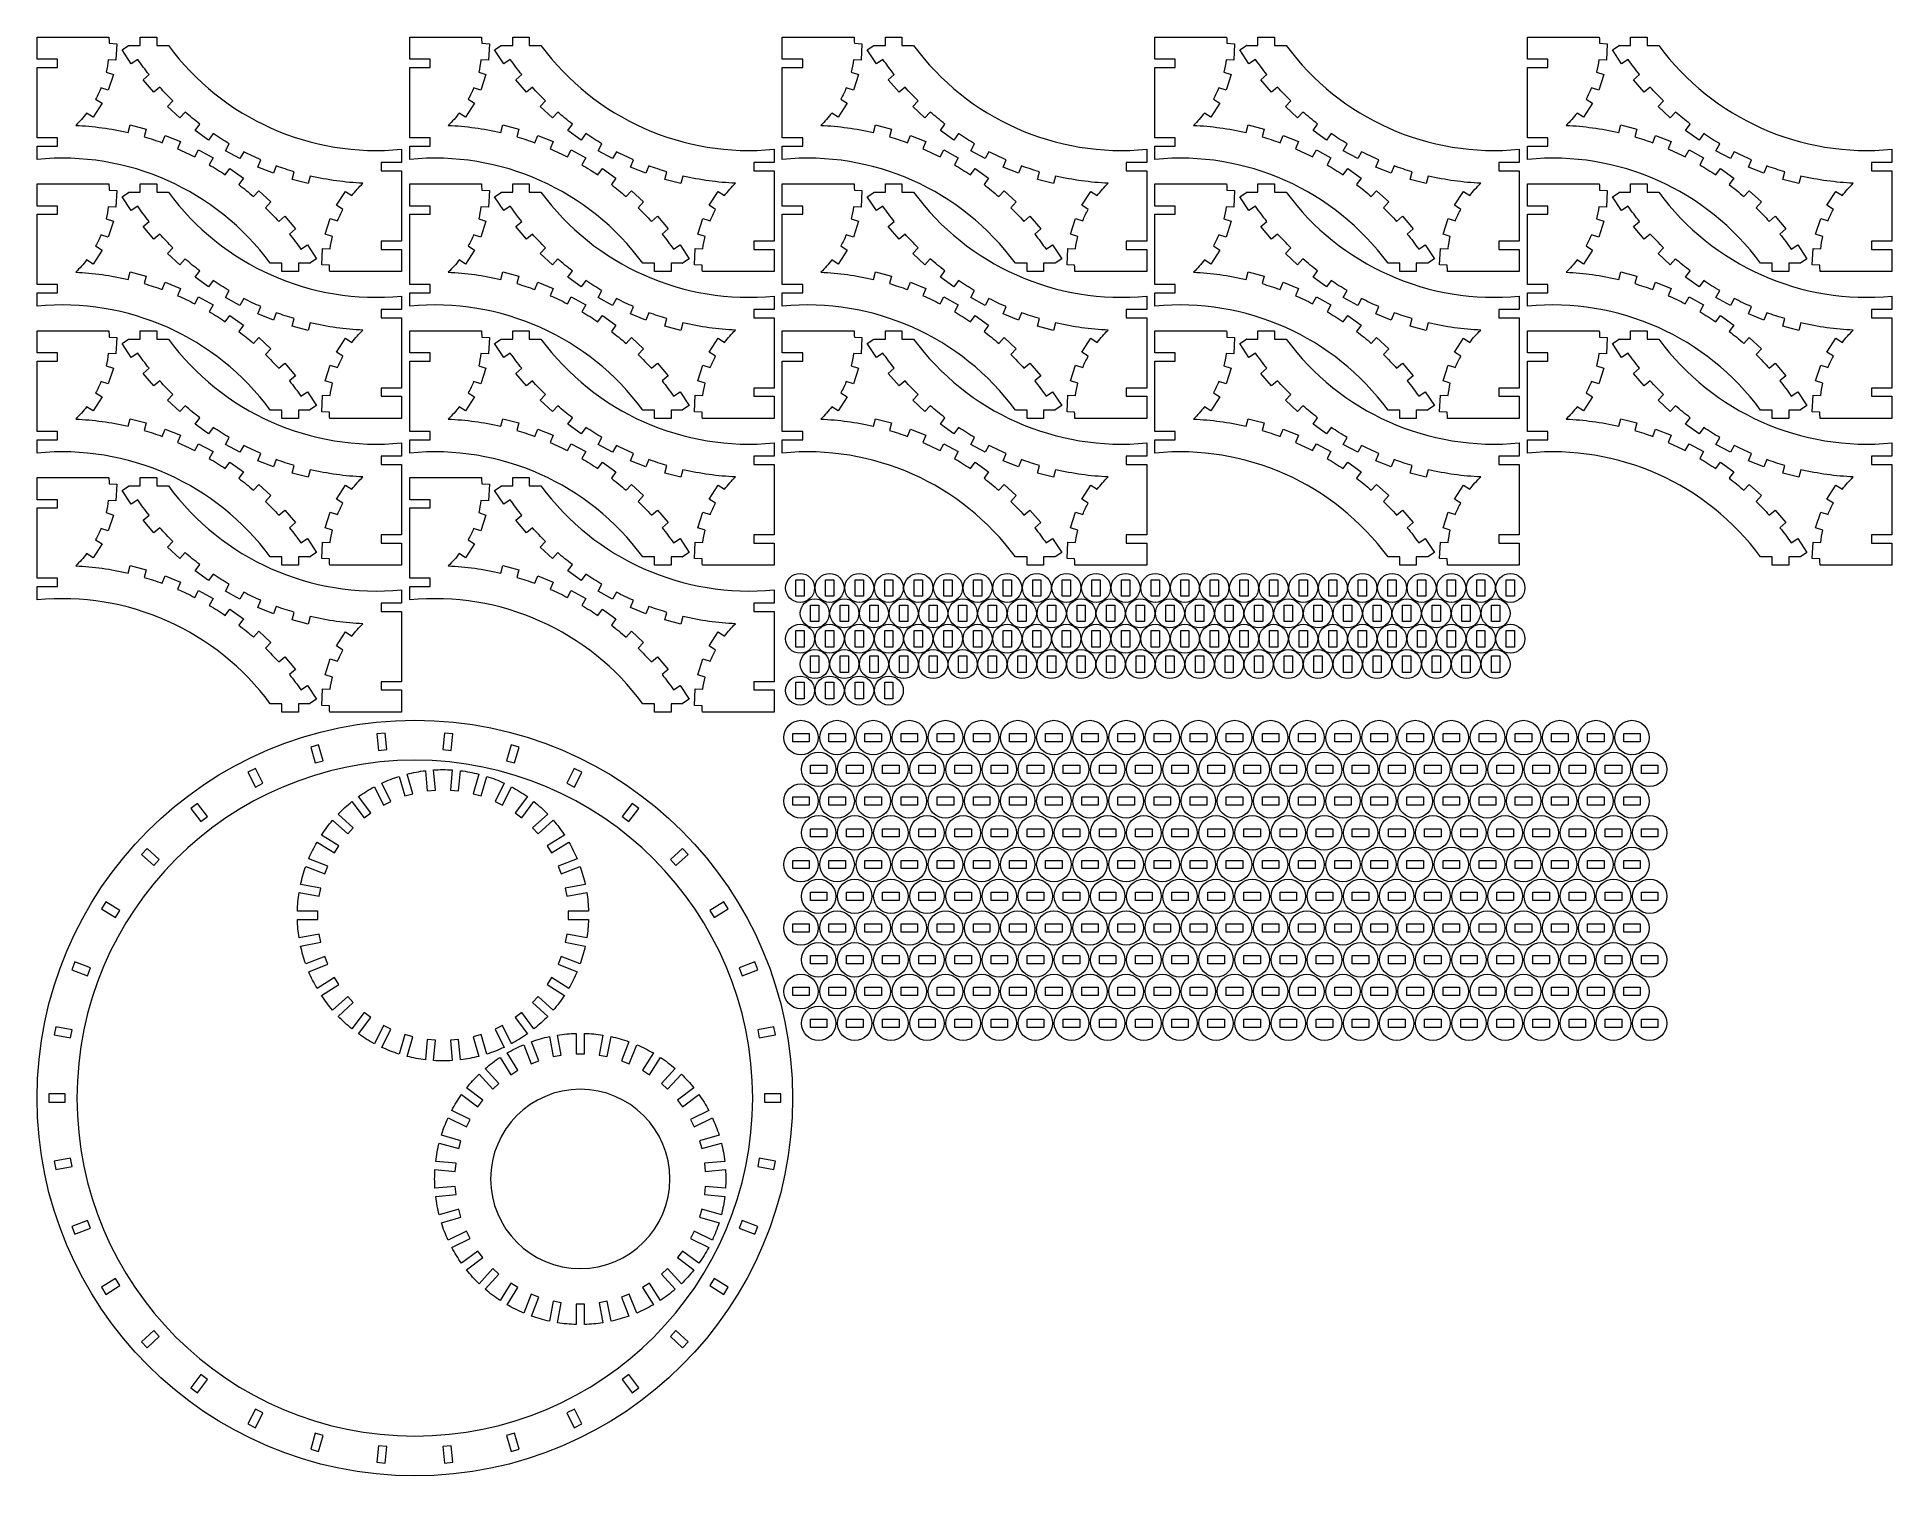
# Model space of a CAD drawing. Header units: millimetres. Extents: x -337 to 336, y -261 to 261.
import ezdxf

# ---------------------------------------------------------------- set-up
doc = ezdxf.new("R2010")
doc.units = ezdxf.units.MM
doc.header["$MEASUREMENT"] = 0
doc.layers.add('Camada 1', color=7, linetype='Continuous')

msp = doc.modelspace()

# ---------------------------------------------------------------- linework, layer by layer
at = {"layer": 'Camada 1', "lineweight": 20}
for points, knots in [([(-336.7718, 216.5331), (-303.9248, 219.7609), (-271.8057, 205.4505), (-252.2393, 178.8705), (-252.2393, 178.8705), (-252.2393, 178.8705), (-248.0055, 178.8705), (-248.0055, 178.8705), (-248.0055, 178.8705), (-248.0055, 178.8705), (-248.0055, 175.8705), (-248.0055, 175.8705), (-248.0055, 175.8705), (-248.0055, 175.8705), (-242.0055, 175.8705), (-242.0055, 175.8705), (-242.0055, 175.8705), (-242.0055, 175.8705), (-242.0055, 178.8705), (-242.0055, 178.8705), (-242.0055, 178.8705), (-242.0055, 178.8705), (-237.7718, 178.8705), (-237.7718, 178.8705), (-237.7718, 178.8705), (-237.7718, 178.8705), (-237.8202, 178.9489), (-237.8202, 178.9489), (-237.8202, 178.9489), (-237.8202, 178.9489), (-235.434, 180.5209), (-235.434, 180.5209), (-235.434, 180.5209), (-235.434, 180.5209), (-238.7349, 185.5313), (-238.7349, 185.5313), (-238.7349, 185.5313), (-238.7349, 185.5313), (-241.1211, 183.9593), (-241.1211, 183.9593), (-241.1211, 183.9593), (-242.4355, 185.836), (-243.8105, 187.6694), (-245.2442, 189.4567), (-245.2442, 189.4567), (-245.2442, 189.4567), (-243.0668, 191.3073), (-243.0668, 191.3073), (-243.0668, 191.3073), (-243.0668, 191.3073), (-246.9525, 195.8791), (-246.9525, 195.8791), (-246.9525, 195.8791), (-246.9525, 195.8791), (-249.1299, 194.0285), (-249.1299, 194.0285), (-249.1299, 194.0285), (-250.6627, 195.7314), (-252.2505, 197.384), (-253.8908, 198.9837), (-253.8908, 198.9837), (-253.8908, 198.9837), (-251.9547, 201.0853), (-251.9547, 201.0853), (-251.9547, 201.0853), (-251.9547, 201.0853), (-256.3675, 205.1506), (-256.3675, 205.1506), (-256.3675, 205.1506), (-256.3675, 205.1506), (-258.3037, 203.049), (-258.3037, 203.049), (-258.3037, 203.049), (-260.0322, 204.5529), (-261.8092, 206.0002), (-263.6319, 207.3885), (-263.6319, 207.3885), (-263.6319, 207.3885), (-261.9657, 209.7099), (-261.9657, 209.7099), (-261.9657, 209.7099), (-261.9657, 209.7099), (-266.8402, 213.2084), (-266.8402, 213.2084), (-266.8402, 213.2084), (-266.8402, 213.2084), (-268.5063, 210.887), (-268.5063, 210.887), (-268.5063, 210.887), (-270.4049, 212.1695), (-272.3447, 213.3899), (-274.3227, 214.5463), (-274.3227, 214.5463), (-274.3227, 214.5463), (-272.9512, 217.0531), (-272.9512, 217.0531), (-272.9512, 217.0531), (-272.9512, 217.0531), (-278.215, 219.9329), (-278.215, 219.9329), (-278.215, 219.9329), (-278.215, 219.9329), (-279.5865, 217.426), (-279.5865, 217.426), (-279.5865, 217.426), (-281.6269, 218.4682), (-283.7008, 219.4436), (-285.8047, 220.3508), (-285.8047, 220.3508), (-285.8047, 220.3508), (-284.7482, 223.0059), (-284.7482, 223.0059), (-284.7482, 223.0059), (-284.7482, 223.0059), (-290.3231, 225.2241), (-290.3231, 225.2241), (-290.3231, 225.2241), (-290.3231, 225.2241), (-291.3796, 222.5691), (-291.3796, 222.5691), (-291.3796, 222.5691), (-293.5316, 223.3554), (-295.7087, 224.0714), (-297.9073, 224.716), (-297.9073, 224.716), (-297.9073, 224.716), (-297.1816, 227.4798), (-297.1816, 227.4798), (-297.1816, 227.4798), (-297.1816, 227.4798), (-302.9848, 229.0037), (-302.9848, 229.0037), (-302.9848, 229.0037), (-302.9848, 229.0037), (-303.7106, 226.2399), (-303.7106, 226.2399), (-303.7106, 226.2399), (-309.971, 227.695), (-316.3512, 228.5755), (-322.7718, 228.8705), (-322.7718, 228.8705), (-321.3403, 230.2603), (-320.0148, 231.7553), (-318.8064, 233.3429), (-318.8064, 233.3429), (-318.8064, 233.3429), (-316.4855, 231.8371), (-316.4855, 231.8371), (-316.4855, 231.8371), (-316.4855, 231.8371), (-313.2198, 236.8705), (-313.2198, 236.8705), (-313.2198, 236.8705), (-313.2198, 236.8705), (-315.5407, 238.3763), (-315.5407, 238.3763), (-315.5407, 238.3763), (-314.8169, 239.7), (-314.1684, 241.0635), (-313.5986, 242.4604), (-313.5986, 242.4604), (-313.5986, 242.4604), (-310.9657, 241.6104), (-310.9657, 241.6104), (-310.9657, 241.6104), (-310.9657, 241.6104), (-309.1225, 247.3203), (-309.1225, 247.3203), (-309.1225, 247.3203), (-309.1225, 247.3203), (-311.7553, 248.1702), (-311.7553, 248.1702), (-311.7553, 248.1702), (-311.4008, 249.6366), (-311.1295, 251.1219), (-310.9428, 252.619), (-310.9428, 252.619), (-310.9428, 252.619), (-308.1795, 252.4834), (-308.1795, 252.4834), (-308.1795, 252.4834), (-308.1795, 252.4834), (-307.8856, 258.4762), (-307.8856, 258.4762), (-307.8856, 258.4762), (-307.8856, 258.4762), (-310.6489, 258.6118), (-310.6489, 258.6118), (-310.6489, 258.6118), (-310.6686, 259.3657), (-310.7095, 260.1189), (-310.7718, 260.8705), (-310.7718, 260.8705), (-310.7718, 260.8705), (-336.7718, 260.8705), (-336.7718, 260.8705), (-336.7718, 260.8705), (-336.7718, 260.8705), (-336.7718, 252.8705), (-336.7718, 252.8705), (-336.7718, 252.8705), (-336.7718, 252.8705), (-329.3824, 252.8705), (-329.3824, 252.8705), (-329.3824, 252.8705), (-329.3824, 252.8705), (-329.3824, 249.8705), (-329.3824, 249.8705), (-329.3824, 249.8705), (-329.3824, 249.8705), (-336.7718, 249.8705), (-336.7718, 249.8705), (-336.7718, 249.8705), (-336.7718, 246.4988), (-336.7718, 243.1271), (-336.7718, 239.7554), (-336.7718, 239.7554), (-336.7718, 239.7554), (-336.7718, 234.4753), (-336.7718, 234.4753), (-336.7718, 234.4753), (-336.7718, 234.4753), (-336.7718, 233.3263), (-336.7718, 233.3263), (-336.7718, 233.3263), (-336.7718, 233.3263), (-336.7718, 229.7369), (-336.7718, 229.7369), (-336.7718, 229.7369), (-336.7718, 229.7369), (-336.7718, 228.5487), (-336.7718, 228.5487), (-336.7718, 228.5487), (-336.7718, 228.5487), (-336.7718, 227.188), (-336.7718, 227.188), (-336.7718, 227.188), (-336.7718, 227.188), (-336.7718, 225.3094), (-336.7718, 225.3094), (-336.7718, 225.3094), (-336.7718, 225.3094), (-336.7718, 224.3705), (-336.7718, 224.3705), (-336.7718, 224.3705), (-336.7718, 224.3705), (-329.3824, 224.3705), (-329.3824, 224.3705), (-329.3824, 224.3705), (-329.3824, 224.3705), (-329.3824, 221.3705), (-329.3824, 221.3705), (-329.3824, 221.3705), (-329.3824, 221.3705), (-336.7718, 221.3705), (-336.7718, 221.3705), (-336.7718, 221.3705), (-336.7718, 221.3705), (-336.7718, 216.5331), (-336.7718, 216.5331)], [0, 0, 0, 0, 0.01515152, 0.01515152, 0.01515152, 0.01515152, 0.03030303, 0.03030303, 0.03030303, 0.03030303, 0.04545455, 0.04545455, 0.04545455, 0.04545455, 0.06060606, 0.06060606, 0.06060606, 0.06060606, 0.07575758, 0.07575758, 0.07575758, 0.07575758, 0.09090909, 0.09090909, 0.09090909, 0.09090909, 0.10606061, 0.10606061, 0.10606061, 0.10606061, 0.12121212, 0.12121212, 0.12121212, 0.12121212, 0.13636364, 0.13636364, 0.13636364, 0.13636364, 0.15151515, 0.15151515, 0.15151515, 0.15151515, 0.16666667, 0.16666667, 0.16666667, 0.16666667, 0.18181818, 0.18181818, 0.18181818, 0.18181818, 0.1969697, 0.1969697, 0.1969697, 0.1969697, 0.21212121, 0.21212121, 0.21212121, 0.21212121, 0.22727273, 0.22727273, 0.22727273, 0.22727273, 0.24242424, 0.24242424, 0.24242424, 0.24242424, 0.25757576, 0.25757576, 0.25757576, 0.25757576, 0.27272727, 0.27272727, 0.27272727, 0.27272727, 0.28787879, 0.28787879, 0.28787879, 0.28787879, 0.3030303, 0.3030303, 0.3030303, 0.3030303, 0.31818182, 0.31818182, 0.31818182, 0.31818182, 0.33333333, 0.33333333, 0.33333333, 0.33333333, 0.34848485, 0.34848485, 0.34848485, 0.34848485, 0.36363636, 0.36363636, 0.36363636, 0.36363636, 0.37878788, 0.37878788, 0.37878788, 0.37878788, 0.39393939, 0.39393939, 0.39393939, 0.39393939, 0.40909091, 0.40909091, 0.40909091, 0.40909091, 0.42424242, 0.42424242, 0.42424242, 0.42424242, 0.43939394, 0.43939394, 0.43939394, 0.43939394, 0.45454545, 0.45454545, 0.45454545, 0.45454545, 0.46969697, 0.46969697, 0.46969697, 0.46969697, 0.48484848, 0.48484848, 0.48484848, 0.48484848, 0.5, 0.5, 0.5, 0.5, 0.51515152, 0.51515152, 0.51515152, 0.51515152, 0.53030303, 0.53030303, 0.53030303, 0.53030303, 0.54545455, 0.54545455, 0.54545455, 0.54545455, 0.56060606, 0.56060606, 0.56060606, 0.56060606, 0.57575758, 0.57575758, 0.57575758, 0.57575758, 0.59090909, 0.59090909, 0.59090909, 0.59090909, 0.60606061, 0.60606061, 0.60606061, 0.60606061, 0.62121212, 0.62121212, 0.62121212, 0.62121212, 0.63636364, 0.63636364, 0.63636364, 0.63636364, 0.65151515, 0.65151515, 0.65151515, 0.65151515, 0.66666667, 0.66666667, 0.66666667, 0.66666667, 0.68181818, 0.68181818, 0.68181818, 0.68181818, 0.6969697, 0.6969697, 0.6969697, 0.6969697, 0.71212121, 0.71212121, 0.71212121, 0.71212121, 0.72727273, 0.72727273, 0.72727273, 0.72727273, 0.74242424, 0.74242424, 0.74242424, 0.74242424, 0.75757576, 0.75757576, 0.75757576, 0.75757576, 0.77272727, 0.77272727, 0.77272727, 0.77272727, 0.78787879, 0.78787879, 0.78787879, 0.78787879, 0.8030303, 0.8030303, 0.8030303, 0.8030303, 0.81818182, 0.81818182, 0.81818182, 0.81818182, 0.83333333, 0.83333333, 0.83333333, 0.83333333, 0.84848485, 0.84848485, 0.84848485, 0.84848485, 0.86363636, 0.86363636, 0.86363636, 0.86363636, 0.87878788, 0.87878788, 0.87878788, 0.87878788, 0.89393939, 0.89393939, 0.89393939, 0.89393939, 0.90909091, 0.90909091, 0.90909091, 0.90909091, 0.92424242, 0.92424242, 0.92424242, 0.92424242, 0.93939394, 0.93939394, 0.93939394, 0.93939394, 0.95454545, 0.95454545, 0.95454545, 0.95454545, 0.96969697, 0.96969697, 0.96969697, 0.96969697, 1, 1, 1, 1]), ([(-204.6364, 220.2079), (-237.4834, 216.9801), (-269.6025, 231.2905), (-289.1689, 257.8705), (-289.1689, 257.8705), (-289.1689, 257.8705), (-293.4027, 257.8705), (-293.4027, 257.8705), (-293.4027, 257.8705), (-293.4027, 257.8705), (-293.4027, 260.8705), (-293.4027, 260.8705), (-293.4027, 260.8705), (-293.4027, 260.8705), (-299.4027, 260.8705), (-299.4027, 260.8705), (-299.4027, 260.8705), (-299.4027, 260.8705), (-299.4027, 257.8705), (-299.4027, 257.8705), (-299.4027, 257.8705), (-299.4027, 257.8705), (-303.6364, 257.8705), (-303.6364, 257.8705), (-303.6364, 257.8705), (-303.6364, 257.8705), (-303.588, 257.7921), (-303.588, 257.7921), (-303.588, 257.7921), (-303.588, 257.7921), (-305.9742, 256.2201), (-305.9742, 256.2201), (-305.9742, 256.2201), (-305.9742, 256.2201), (-302.6733, 251.2097), (-302.6733, 251.2097), (-302.6733, 251.2097), (-302.6733, 251.2097), (-300.2871, 252.7817), (-300.2871, 252.7817), (-300.2871, 252.7817), (-298.9727, 250.905), (-297.5977, 249.0716), (-296.164, 247.2843), (-296.164, 247.2843), (-296.164, 247.2843), (-298.3414, 245.4337), (-298.3414, 245.4337), (-298.3414, 245.4337), (-298.3414, 245.4337), (-294.4557, 240.8619), (-294.4557, 240.8619), (-294.4557, 240.8619), (-294.4557, 240.8619), (-292.2783, 242.7125), (-292.2783, 242.7125), (-292.2783, 242.7125), (-290.7455, 241.0096), (-289.1577, 239.357), (-287.5174, 237.7573), (-287.5174, 237.7573), (-287.5174, 237.7573), (-289.4535, 235.6557), (-289.4535, 235.6557), (-289.4535, 235.6557), (-289.4535, 235.6557), (-285.0407, 231.5904), (-285.0407, 231.5904), (-285.0407, 231.5904), (-285.0407, 231.5904), (-283.1045, 233.692), (-283.1045, 233.692), (-283.1045, 233.692), (-281.376, 232.1881), (-279.599, 230.7408), (-277.7763, 229.3525), (-277.7763, 229.3525), (-277.7763, 229.3525), (-279.4425, 227.0311), (-279.4425, 227.0311), (-279.4425, 227.0311), (-279.4425, 227.0311), (-274.568, 223.5326), (-274.568, 223.5326), (-274.568, 223.5326), (-274.568, 223.5326), (-272.9019, 225.854), (-272.9019, 225.854), (-272.9019, 225.854), (-271.0033, 224.5715), (-269.0635, 223.3511), (-267.0855, 222.1947), (-267.0855, 222.1947), (-267.0855, 222.1947), (-268.457, 219.6879), (-268.457, 219.6879), (-268.457, 219.6879), (-268.457, 219.6879), (-263.1932, 216.8081), (-263.1932, 216.8081), (-263.1932, 216.8081), (-263.1932, 216.8081), (-261.8217, 219.315), (-261.8217, 219.315), (-261.8217, 219.315), (-259.7813, 218.2728), (-257.7074, 217.2974), (-255.6035, 216.3902), (-255.6035, 216.3902), (-255.6035, 216.3902), (-256.66, 213.7351), (-256.66, 213.7351), (-256.66, 213.7351), (-256.66, 213.7351), (-251.0851, 211.5169), (-251.0851, 211.5169), (-251.0851, 211.5169), (-251.0851, 211.5169), (-250.0286, 214.1719), (-250.0286, 214.1719), (-250.0286, 214.1719), (-247.8766, 213.3856), (-245.6995, 212.6696), (-243.5009, 212.025), (-243.5009, 212.025), (-243.5009, 212.025), (-244.2266, 209.2612), (-244.2266, 209.2612), (-244.2266, 209.2612), (-244.2266, 209.2612), (-238.4234, 207.7373), (-238.4234, 207.7373), (-238.4234, 207.7373), (-238.4234, 207.7373), (-237.6976, 210.5011), (-237.6976, 210.5011), (-237.6976, 210.5011), (-231.4372, 209.046), (-225.057, 208.1655), (-218.6364, 207.8705), (-218.6364, 207.8705), (-220.0679, 206.4807), (-221.3934, 204.9857), (-222.6018, 203.3981), (-222.6018, 203.3981), (-222.6018, 203.3981), (-224.9227, 204.9039), (-224.9227, 204.9039), (-224.9227, 204.9039), (-224.9227, 204.9039), (-228.1884, 199.8705), (-228.1884, 199.8705), (-228.1884, 199.8705), (-228.1884, 199.8705), (-225.8675, 198.3647), (-225.8675, 198.3647), (-225.8675, 198.3647), (-226.5913, 197.041), (-227.2398, 195.6775), (-227.8096, 194.2806), (-227.8096, 194.2806), (-227.8096, 194.2806), (-230.4425, 195.1306), (-230.4425, 195.1306), (-230.4425, 195.1306), (-230.4425, 195.1306), (-232.2857, 189.4207), (-232.2857, 189.4207), (-232.2857, 189.4207), (-232.2857, 189.4207), (-229.6529, 188.5708), (-229.6529, 188.5708), (-229.6529, 188.5708), (-230.0074, 187.1044), (-230.2787, 185.6191), (-230.4654, 184.122), (-230.4654, 184.122), (-230.4654, 184.122), (-233.2287, 184.2576), (-233.2287, 184.2576), (-233.2287, 184.2576), (-233.2287, 184.2576), (-233.5226, 178.2648), (-233.5226, 178.2648), (-233.5226, 178.2648), (-233.5226, 178.2648), (-230.7593, 178.1292), (-230.7593, 178.1292), (-230.7593, 178.1292), (-230.7396, 177.3753), (-230.6987, 176.6221), (-230.6364, 175.8705), (-230.6364, 175.8705), (-230.6364, 175.8705), (-204.6364, 175.8705), (-204.6364, 175.8705), (-204.6364, 175.8705), (-204.6364, 175.8705), (-204.6364, 183.8705), (-204.6364, 183.8705), (-204.6364, 183.8705), (-204.6364, 183.8705), (-212.0258, 183.8705), (-212.0258, 183.8705), (-212.0258, 183.8705), (-212.0258, 183.8705), (-212.0258, 186.8705), (-212.0258, 186.8705), (-212.0258, 186.8705), (-212.0258, 186.8705), (-204.6364, 186.8705), (-204.6364, 186.8705), (-204.6364, 186.8705), (-204.6364, 186.8705), (-204.6364, 188.8082), (-204.6364, 188.8082), (-204.6364, 188.8082), (-204.6364, 188.8082), (-204.6364, 192.0075), (-204.6364, 192.0075), (-204.6364, 192.0075), (-204.6364, 192.0075), (-204.6364, 193.2245), (-204.6364, 193.2245), (-204.6364, 193.2245), (-204.6364, 193.2245), (-204.6364, 194.1545), (-204.6364, 194.1545), (-204.6364, 194.1545), (-204.6364, 194.1545), (-204.6364, 199.6842), (-204.6364, 199.6842), (-204.6364, 199.6842), (-204.6364, 199.6842), (-204.6364, 201.3246), (-204.6364, 201.3246), (-204.6364, 201.3246), (-204.6364, 201.3246), (-204.6364, 207.1983), (-204.6364, 207.1983), (-204.6364, 207.1983), (-204.6364, 207.1983), (-204.6364, 212.3705), (-204.6364, 212.3705), (-204.6364, 212.3705), (-204.6364, 212.3705), (-212.0258, 212.3705), (-212.0258, 212.3705), (-212.0258, 212.3705), (-212.0258, 212.3705), (-212.0258, 215.3705), (-212.0258, 215.3705), (-212.0258, 215.3705), (-212.0258, 215.3705), (-204.6364, 215.3705), (-204.6364, 215.3705), (-204.6364, 215.3705), (-204.6364, 215.3705), (-204.6364, 220.2079), (-204.6364, 220.2079)], [0, 0, 0, 0, 0.01515152, 0.01515152, 0.01515152, 0.01515152, 0.03030303, 0.03030303, 0.03030303, 0.03030303, 0.04545455, 0.04545455, 0.04545455, 0.04545455, 0.06060606, 0.06060606, 0.06060606, 0.06060606, 0.07575758, 0.07575758, 0.07575758, 0.07575758, 0.09090909, 0.09090909, 0.09090909, 0.09090909, 0.10606061, 0.10606061, 0.10606061, 0.10606061, 0.12121212, 0.12121212, 0.12121212, 0.12121212, 0.13636364, 0.13636364, 0.13636364, 0.13636364, 0.15151515, 0.15151515, 0.15151515, 0.15151515, 0.16666667, 0.16666667, 0.16666667, 0.16666667, 0.18181818, 0.18181818, 0.18181818, 0.18181818, 0.1969697, 0.1969697, 0.1969697, 0.1969697, 0.21212121, 0.21212121, 0.21212121, 0.21212121, 0.22727273, 0.22727273, 0.22727273, 0.22727273, 0.24242424, 0.24242424, 0.24242424, 0.24242424, 0.25757576, 0.25757576, 0.25757576, 0.25757576, 0.27272727, 0.27272727, 0.27272727, 0.27272727, 0.28787879, 0.28787879, 0.28787879, 0.28787879, 0.3030303, 0.3030303, 0.3030303, 0.3030303, 0.31818182, 0.31818182, 0.31818182, 0.31818182, 0.33333333, 0.33333333, 0.33333333, 0.33333333, 0.34848485, 0.34848485, 0.34848485, 0.34848485, 0.36363636, 0.36363636, 0.36363636, 0.36363636, 0.37878788, 0.37878788, 0.37878788, 0.37878788, 0.39393939, 0.39393939, 0.39393939, 0.39393939, 0.40909091, 0.40909091, 0.40909091, 0.40909091, 0.42424242, 0.42424242, 0.42424242, 0.42424242, 0.43939394, 0.43939394, 0.43939394, 0.43939394, 0.45454545, 0.45454545, 0.45454545, 0.45454545, 0.46969697, 0.46969697, 0.46969697, 0.46969697, 0.48484848, 0.48484848, 0.48484848, 0.48484848, 0.5, 0.5, 0.5, 0.5, 0.51515152, 0.51515152, 0.51515152, 0.51515152, 0.53030303, 0.53030303, 0.53030303, 0.53030303, 0.54545455, 0.54545455, 0.54545455, 0.54545455, 0.56060606, 0.56060606, 0.56060606, 0.56060606, 0.57575758, 0.57575758, 0.57575758, 0.57575758, 0.59090909, 0.59090909, 0.59090909, 0.59090909, 0.60606061, 0.60606061, 0.60606061, 0.60606061, 0.62121212, 0.62121212, 0.62121212, 0.62121212, 0.63636364, 0.63636364, 0.63636364, 0.63636364, 0.65151515, 0.65151515, 0.65151515, 0.65151515, 0.66666667, 0.66666667, 0.66666667, 0.66666667, 0.68181818, 0.68181818, 0.68181818, 0.68181818, 0.6969697, 0.6969697, 0.6969697, 0.6969697, 0.71212121, 0.71212121, 0.71212121, 0.71212121, 0.72727273, 0.72727273, 0.72727273, 0.72727273, 0.74242424, 0.74242424, 0.74242424, 0.74242424, 0.75757576, 0.75757576, 0.75757576, 0.75757576, 0.77272727, 0.77272727, 0.77272727, 0.77272727, 0.78787879, 0.78787879, 0.78787879, 0.78787879, 0.8030303, 0.8030303, 0.8030303, 0.8030303, 0.81818182, 0.81818182, 0.81818182, 0.81818182, 0.83333333, 0.83333333, 0.83333333, 0.83333333, 0.84848485, 0.84848485, 0.84848485, 0.84848485, 0.86363636, 0.86363636, 0.86363636, 0.86363636, 0.87878788, 0.87878788, 0.87878788, 0.87878788, 0.89393939, 0.89393939, 0.89393939, 0.89393939, 0.90909091, 0.90909091, 0.90909091, 0.90909091, 0.92424242, 0.92424242, 0.92424242, 0.92424242, 0.93939394, 0.93939394, 0.93939394, 0.93939394, 0.95454545, 0.95454545, 0.95454545, 0.95454545, 0.96969697, 0.96969697, 0.96969697, 0.96969697, 1, 1, 1, 1]), ([(-201.6364, 216.5331), (-168.7894, 219.7609), (-136.6703, 205.4505), (-117.1039, 178.8705), (-117.1039, 178.8705), (-117.1039, 178.8705), (-112.8701, 178.8705), (-112.8701, 178.8705), (-112.8701, 178.8705), (-112.8701, 178.8705), (-112.8701, 175.8705), (-112.8701, 175.8705), (-112.8701, 175.8705), (-112.8701, 175.8705), (-106.8701, 175.8705), (-106.8701, 175.8705), (-106.8701, 175.8705), (-106.8701, 175.8705), (-106.8701, 178.8705), (-106.8701, 178.8705), (-106.8701, 178.8705), (-106.8701, 178.8705), (-102.6364, 178.8705), (-102.6364, 178.8705), (-102.6364, 178.8705), (-102.6364, 178.8705), (-102.6848, 178.9489), (-102.6848, 178.9489), (-102.6848, 178.9489), (-102.6848, 178.9489), (-100.2986, 180.5209), (-100.2986, 180.5209), (-100.2986, 180.5209), (-100.2986, 180.5209), (-103.5995, 185.5313), (-103.5995, 185.5313), (-103.5995, 185.5313), (-103.5995, 185.5313), (-105.9857, 183.9593), (-105.9857, 183.9593), (-105.9857, 183.9593), (-107.3001, 185.836), (-108.6751, 187.6694), (-110.1088, 189.4567), (-110.1088, 189.4567), (-110.1088, 189.4567), (-107.9314, 191.3073), (-107.9314, 191.3073), (-107.9314, 191.3073), (-107.9314, 191.3073), (-111.8171, 195.8791), (-111.8171, 195.8791), (-111.8171, 195.8791), (-111.8171, 195.8791), (-113.9945, 194.0285), (-113.9945, 194.0285), (-113.9945, 194.0285), (-115.5273, 195.7314), (-117.1151, 197.384), (-118.7554, 198.9837), (-118.7554, 198.9837), (-118.7554, 198.9837), (-116.8193, 201.0853), (-116.8193, 201.0853), (-116.8193, 201.0853), (-116.8193, 201.0853), (-121.2321, 205.1506), (-121.2321, 205.1506), (-121.2321, 205.1506), (-121.2321, 205.1506), (-123.1683, 203.049), (-123.1683, 203.049), (-123.1683, 203.049), (-124.8968, 204.5529), (-126.6738, 206.0002), (-128.4965, 207.3885), (-128.4965, 207.3885), (-128.4965, 207.3885), (-126.8303, 209.7099), (-126.8303, 209.7099), (-126.8303, 209.7099), (-126.8303, 209.7099), (-131.7048, 213.2084), (-131.7048, 213.2084), (-131.7048, 213.2084), (-131.7048, 213.2084), (-133.3709, 210.887), (-133.3709, 210.887), (-133.3709, 210.887), (-135.2695, 212.1695), (-137.2093, 213.3899), (-139.1873, 214.5463), (-139.1873, 214.5463), (-139.1873, 214.5463), (-137.8158, 217.0531), (-137.8158, 217.0531), (-137.8158, 217.0531), (-137.8158, 217.0531), (-143.0796, 219.9329), (-143.0796, 219.9329), (-143.0796, 219.9329), (-143.0796, 219.9329), (-144.4511, 217.426), (-144.4511, 217.426), (-144.4511, 217.426), (-146.4915, 218.4682), (-148.5654, 219.4436), (-150.6693, 220.3508), (-150.6693, 220.3508), (-150.6693, 220.3508), (-149.6128, 223.0059), (-149.6128, 223.0059), (-149.6128, 223.0059), (-149.6128, 223.0059), (-155.1877, 225.2241), (-155.1877, 225.2241), (-155.1877, 225.2241), (-155.1877, 225.2241), (-156.2442, 222.5691), (-156.2442, 222.5691), (-156.2442, 222.5691), (-158.3962, 223.3554), (-160.5733, 224.0714), (-162.7719, 224.716), (-162.7719, 224.716), (-162.7719, 224.716), (-162.0462, 227.4798), (-162.0462, 227.4798), (-162.0462, 227.4798), (-162.0462, 227.4798), (-167.8494, 229.0037), (-167.8494, 229.0037), (-167.8494, 229.0037), (-167.8494, 229.0037), (-168.5752, 226.2399), (-168.5752, 226.2399), (-168.5752, 226.2399), (-174.8356, 227.695), (-181.2158, 228.5755), (-187.6364, 228.8705), (-187.6364, 228.8705), (-186.2049, 230.2603), (-184.8794, 231.7553), (-183.671, 233.3429), (-183.671, 233.3429), (-183.671, 233.3429), (-181.3501, 231.8371), (-181.3501, 231.8371), (-181.3501, 231.8371), (-181.3501, 231.8371), (-178.0844, 236.8705), (-178.0844, 236.8705), (-178.0844, 236.8705), (-178.0844, 236.8705), (-180.4053, 238.3763), (-180.4053, 238.3763), (-180.4053, 238.3763), (-179.6815, 239.7), (-179.033, 241.0635), (-178.4632, 242.4604), (-178.4632, 242.4604), (-178.4632, 242.4604), (-175.8303, 241.6104), (-175.8303, 241.6104), (-175.8303, 241.6104), (-175.8303, 241.6104), (-173.9871, 247.3203), (-173.9871, 247.3203), (-173.9871, 247.3203), (-173.9871, 247.3203), (-176.6199, 248.1702), (-176.6199, 248.1702), (-176.6199, 248.1702), (-176.2654, 249.6366), (-175.9941, 251.1219), (-175.8074, 252.619), (-175.8074, 252.619), (-175.8074, 252.619), (-173.0441, 252.4834), (-173.0441, 252.4834), (-173.0441, 252.4834), (-173.0441, 252.4834), (-172.7502, 258.4762), (-172.7502, 258.4762), (-172.7502, 258.4762), (-172.7502, 258.4762), (-175.5135, 258.6118), (-175.5135, 258.6118), (-175.5135, 258.6118), (-175.5332, 259.3657), (-175.5741, 260.1189), (-175.6364, 260.8705), (-175.6364, 260.8705), (-175.6364, 260.8705), (-201.6364, 260.8705), (-201.6364, 260.8705), (-201.6364, 260.8705), (-201.6364, 260.8705), (-201.6364, 252.8705), (-201.6364, 252.8705), (-201.6364, 252.8705), (-201.6364, 252.8705), (-194.247, 252.8705), (-194.247, 252.8705), (-194.247, 252.8705), (-194.247, 252.8705), (-194.247, 249.8705), (-194.247, 249.8705), (-194.247, 249.8705), (-194.247, 249.8705), (-201.6364, 249.8705), (-201.6364, 249.8705), (-201.6364, 249.8705), (-201.6364, 246.4988), (-201.6364, 243.1271), (-201.6364, 239.7554), (-201.6364, 239.7554), (-201.6364, 239.7554), (-201.6364, 234.4753), (-201.6364, 234.4753), (-201.6364, 234.4753), (-201.6364, 234.4753), (-201.6364, 233.3263), (-201.6364, 233.3263), (-201.6364, 233.3263), (-201.6364, 233.3263), (-201.6364, 229.7369), (-201.6364, 229.7369), (-201.6364, 229.7369), (-201.6364, 229.7369), (-201.6364, 228.5487), (-201.6364, 228.5487), (-201.6364, 228.5487), (-201.6364, 228.5487), (-201.6364, 227.188), (-201.6364, 227.188), (-201.6364, 227.188), (-201.6364, 227.188), (-201.6364, 225.3094), (-201.6364, 225.3094), (-201.6364, 225.3094), (-201.6364, 225.3094), (-201.6364, 224.3705), (-201.6364, 224.3705), (-201.6364, 224.3705), (-201.6364, 224.3705), (-194.247, 224.3705), (-194.247, 224.3705), (-194.247, 224.3705), (-194.247, 224.3705), (-194.247, 221.3705), (-194.247, 221.3705), (-194.247, 221.3705), (-194.247, 221.3705), (-201.6364, 221.3705), (-201.6364, 221.3705), (-201.6364, 221.3705), (-201.6364, 221.3705), (-201.6364, 216.5331), (-201.6364, 216.5331)], [0, 0, 0, 0, 0.01515152, 0.01515152, 0.01515152, 0.01515152, 0.03030303, 0.03030303, 0.03030303, 0.03030303, 0.04545455, 0.04545455, 0.04545455, 0.04545455, 0.06060606, 0.06060606, 0.06060606, 0.06060606, 0.07575758, 0.07575758, 0.07575758, 0.07575758, 0.09090909, 0.09090909, 0.09090909, 0.09090909, 0.10606061, 0.10606061, 0.10606061, 0.10606061, 0.12121212, 0.12121212, 0.12121212, 0.12121212, 0.13636364, 0.13636364, 0.13636364, 0.13636364, 0.15151515, 0.15151515, 0.15151515, 0.15151515, 0.16666667, 0.16666667, 0.16666667, 0.16666667, 0.18181818, 0.18181818, 0.18181818, 0.18181818, 0.1969697, 0.1969697, 0.1969697, 0.1969697, 0.21212121, 0.21212121, 0.21212121, 0.21212121, 0.22727273, 0.22727273, 0.22727273, 0.22727273, 0.24242424, 0.24242424, 0.24242424, 0.24242424, 0.25757576, 0.25757576, 0.25757576, 0.25757576, 0.27272727, 0.27272727, 0.27272727, 0.27272727, 0.28787879, 0.28787879, 0.28787879, 0.28787879, 0.3030303, 0.3030303, 0.3030303, 0.3030303, 0.31818182, 0.31818182, 0.31818182, 0.31818182, 0.33333333, 0.33333333, 0.33333333, 0.33333333, 0.34848485, 0.34848485, 0.34848485, 0.34848485, 0.36363636, 0.36363636, 0.36363636, 0.36363636, 0.37878788, 0.37878788, 0.37878788, 0.37878788, 0.39393939, 0.39393939, 0.39393939, 0.39393939, 0.40909091, 0.40909091, 0.40909091, 0.40909091, 0.42424242, 0.42424242, 0.42424242, 0.42424242, 0.43939394, 0.43939394, 0.43939394, 0.43939394, 0.45454545, 0.45454545, 0.45454545, 0.45454545, 0.46969697, 0.46969697, 0.46969697, 0.46969697, 0.48484848, 0.48484848, 0.48484848, 0.48484848, 0.5, 0.5, 0.5, 0.5, 0.51515152, 0.51515152, 0.51515152, 0.51515152, 0.53030303, 0.53030303, 0.53030303, 0.53030303, 0.54545455, 0.54545455, 0.54545455, 0.54545455, 0.56060606, 0.56060606, 0.56060606, 0.56060606, 0.57575758, 0.57575758, 0.57575758, 0.57575758, 0.59090909, 0.59090909, 0.59090909, 0.59090909, 0.60606061, 0.60606061, 0.60606061, 0.60606061, 0.62121212, 0.62121212, 0.62121212, 0.62121212, 0.63636364, 0.63636364, 0.63636364, 0.63636364, 0.65151515, 0.65151515, 0.65151515, 0.65151515, 0.66666667, 0.66666667, 0.66666667, 0.66666667, 0.68181818, 0.68181818, 0.68181818, 0.68181818, 0.6969697, 0.6969697, 0.6969697, 0.6969697, 0.71212121, 0.71212121, 0.71212121, 0.71212121, 0.72727273, 0.72727273, 0.72727273, 0.72727273, 0.74242424, 0.74242424, 0.74242424, 0.74242424, 0.75757576, 0.75757576, 0.75757576, 0.75757576, 0.77272727, 0.77272727, 0.77272727, 0.77272727, 0.78787879, 0.78787879, 0.78787879, 0.78787879, 0.8030303, 0.8030303, 0.8030303, 0.8030303, 0.81818182, 0.81818182, 0.81818182, 0.81818182, 0.83333333, 0.83333333, 0.83333333, 0.83333333, 0.84848485, 0.84848485, 0.84848485, 0.84848485, 0.86363636, 0.86363636, 0.86363636, 0.86363636, 0.87878788, 0.87878788, 0.87878788, 0.87878788, 0.89393939, 0.89393939, 0.89393939, 0.89393939, 0.90909091, 0.90909091, 0.90909091, 0.90909091, 0.92424242, 0.92424242, 0.92424242, 0.92424242, 0.93939394, 0.93939394, 0.93939394, 0.93939394, 0.95454545, 0.95454545, 0.95454545, 0.95454545, 0.96969697, 0.96969697, 0.96969697, 0.96969697, 1, 1, 1, 1]), ([(-69.501, 220.2079), (-102.348, 216.9801), (-134.4671, 231.2905), (-154.0335, 257.8705), (-154.0335, 257.8705), (-154.0335, 257.8705), (-158.2673, 257.8705), (-158.2673, 257.8705), (-158.2673, 257.8705), (-158.2673, 257.8705), (-158.2673, 260.8705), (-158.2673, 260.8705), (-158.2673, 260.8705), (-158.2673, 260.8705), (-164.2673, 260.8705), (-164.2673, 260.8705), (-164.2673, 260.8705), (-164.2673, 260.8705), (-164.2673, 257.8705), (-164.2673, 257.8705), (-164.2673, 257.8705), (-164.2673, 257.8705), (-168.501, 257.8705), (-168.501, 257.8705), (-168.501, 257.8705), (-168.501, 257.8705), (-168.4526, 257.7921), (-168.4526, 257.7921), (-168.4526, 257.7921), (-168.4526, 257.7921), (-170.8388, 256.2201), (-170.8388, 256.2201), (-170.8388, 256.2201), (-170.8388, 256.2201), (-167.5379, 251.2097), (-167.5379, 251.2097), (-167.5379, 251.2097), (-167.5379, 251.2097), (-165.1517, 252.7817), (-165.1517, 252.7817), (-165.1517, 252.7817), (-163.8373, 250.905), (-162.4623, 249.0716), (-161.0286, 247.2843), (-161.0286, 247.2843), (-161.0286, 247.2843), (-163.206, 245.4337), (-163.206, 245.4337), (-163.206, 245.4337), (-163.206, 245.4337), (-159.3203, 240.8619), (-159.3203, 240.8619), (-159.3203, 240.8619), (-159.3203, 240.8619), (-157.1429, 242.7125), (-157.1429, 242.7125), (-157.1429, 242.7125), (-155.6101, 241.0096), (-154.0223, 239.357), (-152.382, 237.7573), (-152.382, 237.7573), (-152.382, 237.7573), (-154.3181, 235.6557), (-154.3181, 235.6557), (-154.3181, 235.6557), (-154.3181, 235.6557), (-149.9053, 231.5904), (-149.9053, 231.5904), (-149.9053, 231.5904), (-149.9053, 231.5904), (-147.9691, 233.692), (-147.9691, 233.692), (-147.9691, 233.692), (-146.2406, 232.1881), (-144.4636, 230.7408), (-142.6409, 229.3525), (-142.6409, 229.3525), (-142.6409, 229.3525), (-144.3071, 227.0311), (-144.3071, 227.0311), (-144.3071, 227.0311), (-144.3071, 227.0311), (-139.4326, 223.5326), (-139.4326, 223.5326), (-139.4326, 223.5326), (-139.4326, 223.5326), (-137.7665, 225.854), (-137.7665, 225.854), (-137.7665, 225.854), (-135.8679, 224.5715), (-133.9281, 223.3511), (-131.9501, 222.1947), (-131.9501, 222.1947), (-131.9501, 222.1947), (-133.3216, 219.6879), (-133.3216, 219.6879), (-133.3216, 219.6879), (-133.3216, 219.6879), (-128.0578, 216.8081), (-128.0578, 216.8081), (-128.0578, 216.8081), (-128.0578, 216.8081), (-126.6863, 219.315), (-126.6863, 219.315), (-126.6863, 219.315), (-124.6459, 218.2728), (-122.572, 217.2974), (-120.4681, 216.3902), (-120.4681, 216.3902), (-120.4681, 216.3902), (-121.5246, 213.7351), (-121.5246, 213.7351), (-121.5246, 213.7351), (-121.5246, 213.7351), (-115.9497, 211.5169), (-115.9497, 211.5169), (-115.9497, 211.5169), (-115.9497, 211.5169), (-114.8932, 214.1719), (-114.8932, 214.1719), (-114.8932, 214.1719), (-112.7412, 213.3856), (-110.5641, 212.6696), (-108.3655, 212.025), (-108.3655, 212.025), (-108.3655, 212.025), (-109.0912, 209.2612), (-109.0912, 209.2612), (-109.0912, 209.2612), (-109.0912, 209.2612), (-103.288, 207.7373), (-103.288, 207.7373), (-103.288, 207.7373), (-103.288, 207.7373), (-102.5622, 210.5011), (-102.5622, 210.5011), (-102.5622, 210.5011), (-96.3018, 209.046), (-89.9216, 208.1655), (-83.501, 207.8705), (-83.501, 207.8705), (-84.9325, 206.4807), (-86.258, 204.9857), (-87.4664, 203.3981), (-87.4664, 203.3981), (-87.4664, 203.3981), (-89.7873, 204.9039), (-89.7873, 204.9039), (-89.7873, 204.9039), (-89.7873, 204.9039), (-93.053, 199.8705), (-93.053, 199.8705), (-93.053, 199.8705), (-93.053, 199.8705), (-90.7321, 198.3647), (-90.7321, 198.3647), (-90.7321, 198.3647), (-91.4559, 197.041), (-92.1044, 195.6775), (-92.6742, 194.2806), (-92.6742, 194.2806), (-92.6742, 194.2806), (-95.3071, 195.1306), (-95.3071, 195.1306), (-95.3071, 195.1306), (-95.3071, 195.1306), (-97.1503, 189.4207), (-97.1503, 189.4207), (-97.1503, 189.4207), (-97.1503, 189.4207), (-94.5175, 188.5708), (-94.5175, 188.5708), (-94.5175, 188.5708), (-94.872, 187.1044), (-95.1433, 185.6191), (-95.33, 184.122), (-95.33, 184.122), (-95.33, 184.122), (-98.0933, 184.2576), (-98.0933, 184.2576), (-98.0933, 184.2576), (-98.0933, 184.2576), (-98.3872, 178.2648), (-98.3872, 178.2648), (-98.3872, 178.2648), (-98.3872, 178.2648), (-95.6239, 178.1292), (-95.6239, 178.1292), (-95.6239, 178.1292), (-95.6042, 177.3753), (-95.5633, 176.6221), (-95.501, 175.8705), (-95.501, 175.8705), (-95.501, 175.8705), (-69.501, 175.8705), (-69.501, 175.8705), (-69.501, 175.8705), (-69.501, 175.8705), (-69.501, 183.8705), (-69.501, 183.8705), (-69.501, 183.8705), (-69.501, 183.8705), (-76.8904, 183.8705), (-76.8904, 183.8705), (-76.8904, 183.8705), (-76.8904, 183.8705), (-76.8904, 186.8705), (-76.8904, 186.8705), (-76.8904, 186.8705), (-76.8904, 186.8705), (-69.501, 186.8705), (-69.501, 186.8705), (-69.501, 186.8705), (-69.501, 186.8705), (-69.501, 188.8082), (-69.501, 188.8082), (-69.501, 188.8082), (-69.501, 188.8082), (-69.501, 192.0075), (-69.501, 192.0075), (-69.501, 192.0075), (-69.501, 192.0075), (-69.501, 193.2245), (-69.501, 193.2245), (-69.501, 193.2245), (-69.501, 193.2245), (-69.501, 194.1545), (-69.501, 194.1545), (-69.501, 194.1545), (-69.501, 194.1545), (-69.501, 199.6842), (-69.501, 199.6842), (-69.501, 199.6842), (-69.501, 199.6842), (-69.501, 201.3246), (-69.501, 201.3246), (-69.501, 201.3246), (-69.501, 201.3246), (-69.501, 207.1983), (-69.501, 207.1983), (-69.501, 207.1983), (-69.501, 207.1983), (-69.501, 212.3705), (-69.501, 212.3705), (-69.501, 212.3705), (-69.501, 212.3705), (-76.8904, 212.3705), (-76.8904, 212.3705), (-76.8904, 212.3705), (-76.8904, 212.3705), (-76.8904, 215.3705), (-76.8904, 215.3705), (-76.8904, 215.3705), (-76.8904, 215.3705), (-69.501, 215.3705), (-69.501, 215.3705), (-69.501, 215.3705), (-69.501, 215.3705), (-69.501, 220.2079), (-69.501, 220.2079)], [0, 0, 0, 0, 0.01515152, 0.01515152, 0.01515152, 0.01515152, 0.03030303, 0.03030303, 0.03030303, 0.03030303, 0.04545455, 0.04545455, 0.04545455, 0.04545455, 0.06060606, 0.06060606, 0.06060606, 0.06060606, 0.07575758, 0.07575758, 0.07575758, 0.07575758, 0.09090909, 0.09090909, 0.09090909, 0.09090909, 0.10606061, 0.10606061, 0.10606061, 0.10606061, 0.12121212, 0.12121212, 0.12121212, 0.12121212, 0.13636364, 0.13636364, 0.13636364, 0.13636364, 0.15151515, 0.15151515, 0.15151515, 0.15151515, 0.16666667, 0.16666667, 0.16666667, 0.16666667, 0.18181818, 0.18181818, 0.18181818, 0.18181818, 0.1969697, 0.1969697, 0.1969697, 0.1969697, 0.21212121, 0.21212121, 0.21212121, 0.21212121, 0.22727273, 0.22727273, 0.22727273, 0.22727273, 0.24242424, 0.24242424, 0.24242424, 0.24242424, 0.25757576, 0.25757576, 0.25757576, 0.25757576, 0.27272727, 0.27272727, 0.27272727, 0.27272727, 0.28787879, 0.28787879, 0.28787879, 0.28787879, 0.3030303, 0.3030303, 0.3030303, 0.3030303, 0.31818182, 0.31818182, 0.31818182, 0.31818182, 0.33333333, 0.33333333, 0.33333333, 0.33333333, 0.34848485, 0.34848485, 0.34848485, 0.34848485, 0.36363636, 0.36363636, 0.36363636, 0.36363636, 0.37878788, 0.37878788, 0.37878788, 0.37878788, 0.39393939, 0.39393939, 0.39393939, 0.39393939, 0.40909091, 0.40909091, 0.40909091, 0.40909091, 0.42424242, 0.42424242, 0.42424242, 0.42424242, 0.43939394, 0.43939394, 0.43939394, 0.43939394, 0.45454545, 0.45454545, 0.45454545, 0.45454545, 0.46969697, 0.46969697, 0.46969697, 0.46969697, 0.48484848, 0.48484848, 0.48484848, 0.48484848, 0.5, 0.5, 0.5, 0.5, 0.51515152, 0.51515152, 0.51515152, 0.51515152, 0.53030303, 0.53030303, 0.53030303, 0.53030303, 0.54545455, 0.54545455, 0.54545455, 0.54545455, 0.56060606, 0.56060606, 0.56060606, 0.56060606, 0.57575758, 0.57575758, 0.57575758, 0.57575758, 0.59090909, 0.59090909, 0.59090909, 0.59090909, 0.60606061, 0.60606061, 0.60606061, 0.60606061, 0.62121212, 0.62121212, 0.62121212, 0.62121212, 0.63636364, 0.63636364, 0.63636364, 0.63636364, 0.65151515, 0.65151515, 0.65151515, 0.65151515, 0.66666667, 0.66666667, 0.66666667, 0.66666667, 0.68181818, 0.68181818, 0.68181818, 0.68181818, 0.6969697, 0.6969697, 0.6969697, 0.6969697, 0.71212121, 0.71212121, 0.71212121, 0.71212121, 0.72727273, 0.72727273, 0.72727273, 0.72727273, 0.74242424, 0.74242424, 0.74242424, 0.74242424, 0.75757576, 0.75757576, 0.75757576, 0.75757576, 0.77272727, 0.77272727, 0.77272727, 0.77272727, 0.78787879, 0.78787879, 0.78787879, 0.78787879, 0.8030303, 0.8030303, 0.8030303, 0.8030303, 0.81818182, 0.81818182, 0.81818182, 0.81818182, 0.83333333, 0.83333333, 0.83333333, 0.83333333, 0.84848485, 0.84848485, 0.84848485, 0.84848485, 0.86363636, 0.86363636, 0.86363636, 0.86363636, 0.87878788, 0.87878788, 0.87878788, 0.87878788, 0.89393939, 0.89393939, 0.89393939, 0.89393939, 0.90909091, 0.90909091, 0.90909091, 0.90909091, 0.92424242, 0.92424242, 0.92424242, 0.92424242, 0.93939394, 0.93939394, 0.93939394, 0.93939394, 0.95454545, 0.95454545, 0.95454545, 0.95454545, 0.96969697, 0.96969697, 0.96969697, 0.96969697, 1, 1, 1, 1]), ([(-66.501, 216.5331), (-33.654, 219.7609), (-1.5349, 205.4505), (18.0315, 178.8705), (18.0315, 178.8705), (18.0315, 178.8705), (22.2653, 178.8705), (22.2653, 178.8705), (22.2653, 178.8705), (22.2653, 178.8705), (22.2653, 175.8705), (22.2653, 175.8705), (22.2653, 175.8705), (22.2653, 175.8705), (28.2653, 175.8705), (28.2653, 175.8705), (28.2653, 175.8705), (28.2653, 175.8705), (28.2653, 178.8705), (28.2653, 178.8705), (28.2653, 178.8705), (28.2653, 178.8705), (32.499, 178.8705), (32.499, 178.8705), (32.499, 178.8705), (32.499, 178.8705), (32.4506, 178.9489), (32.4506, 178.9489), (32.4506, 178.9489), (32.4506, 178.9489), (34.8368, 180.5209), (34.8368, 180.5209), (34.8368, 180.5209), (34.8368, 180.5209), (31.5359, 185.5313), (31.5359, 185.5313), (31.5359, 185.5313), (31.5359, 185.5313), (29.1497, 183.9593), (29.1497, 183.9593), (29.1497, 183.9593), (27.8353, 185.836), (26.4603, 187.6694), (25.0266, 189.4567), (25.0266, 189.4567), (25.0266, 189.4567), (27.204, 191.3073), (27.204, 191.3073), (27.204, 191.3073), (27.204, 191.3073), (23.3183, 195.8791), (23.3183, 195.8791), (23.3183, 195.8791), (23.3183, 195.8791), (21.1409, 194.0285), (21.1409, 194.0285), (21.1409, 194.0285), (19.6081, 195.7314), (18.0203, 197.384), (16.38, 198.9837), (16.38, 198.9837), (16.38, 198.9837), (18.3161, 201.0853), (18.3161, 201.0853), (18.3161, 201.0853), (18.3161, 201.0853), (13.9033, 205.1506), (13.9033, 205.1506), (13.9033, 205.1506), (13.9033, 205.1506), (11.9671, 203.049), (11.9671, 203.049), (11.9671, 203.049), (10.2386, 204.5529), (8.4616, 206.0002), (6.6389, 207.3885), (6.6389, 207.3885), (6.6389, 207.3885), (8.3051, 209.7099), (8.3051, 209.7099), (8.3051, 209.7099), (8.3051, 209.7099), (3.4306, 213.2084), (3.4306, 213.2084), (3.4306, 213.2084), (3.4306, 213.2084), (1.7645, 210.887), (1.7645, 210.887), (1.7645, 210.887), (-0.1341, 212.1695), (-2.0739, 213.3899), (-4.0519, 214.5463), (-4.0519, 214.5463), (-4.0519, 214.5463), (-2.6804, 217.0531), (-2.6804, 217.0531), (-2.6804, 217.0531), (-2.6804, 217.0531), (-7.9442, 219.9329), (-7.9442, 219.9329), (-7.9442, 219.9329), (-7.9442, 219.9329), (-9.3157, 217.426), (-9.3157, 217.426), (-9.3157, 217.426), (-11.3561, 218.4682), (-13.43, 219.4436), (-15.5339, 220.3508), (-15.5339, 220.3508), (-15.5339, 220.3508), (-14.4774, 223.0059), (-14.4774, 223.0059), (-14.4774, 223.0059), (-14.4774, 223.0059), (-20.0523, 225.2241), (-20.0523, 225.2241), (-20.0523, 225.2241), (-20.0523, 225.2241), (-21.1088, 222.5691), (-21.1088, 222.5691), (-21.1088, 222.5691), (-23.2608, 223.3554), (-25.4379, 224.0714), (-27.6365, 224.716), (-27.6365, 224.716), (-27.6365, 224.716), (-26.9108, 227.4798), (-26.9108, 227.4798), (-26.9108, 227.4798), (-26.9108, 227.4798), (-32.714, 229.0037), (-32.714, 229.0037), (-32.714, 229.0037), (-32.714, 229.0037), (-33.4398, 226.2399), (-33.4398, 226.2399), (-33.4398, 226.2399), (-39.7002, 227.695), (-46.0804, 228.5755), (-52.501, 228.8705), (-52.501, 228.8705), (-51.0695, 230.2603), (-49.744, 231.7553), (-48.5356, 233.3429), (-48.5356, 233.3429), (-48.5356, 233.3429), (-46.2147, 231.8371), (-46.2147, 231.8371), (-46.2147, 231.8371), (-46.2147, 231.8371), (-42.949, 236.8705), (-42.949, 236.8705), (-42.949, 236.8705), (-42.949, 236.8705), (-45.2699, 238.3763), (-45.2699, 238.3763), (-45.2699, 238.3763), (-44.5461, 239.7), (-43.8976, 241.0635), (-43.3278, 242.4604), (-43.3278, 242.4604), (-43.3278, 242.4604), (-40.6949, 241.6104), (-40.6949, 241.6104), (-40.6949, 241.6104), (-40.6949, 241.6104), (-38.8517, 247.3203), (-38.8517, 247.3203), (-38.8517, 247.3203), (-38.8517, 247.3203), (-41.4845, 248.1702), (-41.4845, 248.1702), (-41.4845, 248.1702), (-41.13, 249.6366), (-40.8587, 251.1219), (-40.672, 252.619), (-40.672, 252.619), (-40.672, 252.619), (-37.9087, 252.4834), (-37.9087, 252.4834), (-37.9087, 252.4834), (-37.9087, 252.4834), (-37.6148, 258.4762), (-37.6148, 258.4762), (-37.6148, 258.4762), (-37.6148, 258.4762), (-40.3781, 258.6118), (-40.3781, 258.6118), (-40.3781, 258.6118), (-40.3978, 259.3657), (-40.4387, 260.1189), (-40.501, 260.8705), (-40.501, 260.8705), (-40.501, 260.8705), (-66.501, 260.8705), (-66.501, 260.8705), (-66.501, 260.8705), (-66.501, 260.8705), (-66.501, 252.8705), (-66.501, 252.8705), (-66.501, 252.8705), (-66.501, 252.8705), (-59.1116, 252.8705), (-59.1116, 252.8705), (-59.1116, 252.8705), (-59.1116, 252.8705), (-59.1116, 249.8705), (-59.1116, 249.8705), (-59.1116, 249.8705), (-59.1116, 249.8705), (-66.501, 249.8705), (-66.501, 249.8705), (-66.501, 249.8705), (-66.501, 246.4988), (-66.501, 243.1271), (-66.501, 239.7554), (-66.501, 239.7554), (-66.501, 239.7554), (-66.501, 234.4753), (-66.501, 234.4753), (-66.501, 234.4753), (-66.501, 234.4753), (-66.501, 233.3263), (-66.501, 233.3263), (-66.501, 233.3263), (-66.501, 233.3263), (-66.501, 229.7369), (-66.501, 229.7369), (-66.501, 229.7369), (-66.501, 229.7369), (-66.501, 228.5487), (-66.501, 228.5487), (-66.501, 228.5487), (-66.501, 228.5487), (-66.501, 227.188), (-66.501, 227.188), (-66.501, 227.188), (-66.501, 227.188), (-66.501, 225.3094), (-66.501, 225.3094), (-66.501, 225.3094), (-66.501, 225.3094), (-66.501, 224.3705), (-66.501, 224.3705), (-66.501, 224.3705), (-66.501, 224.3705), (-59.1116, 224.3705), (-59.1116, 224.3705), (-59.1116, 224.3705), (-59.1116, 224.3705), (-59.1116, 221.3705), (-59.1116, 221.3705), (-59.1116, 221.3705), (-59.1116, 221.3705), (-66.501, 221.3705), (-66.501, 221.3705), (-66.501, 221.3705), (-66.501, 221.3705), (-66.501, 216.5331), (-66.501, 216.5331)], [0, 0, 0, 0, 0.01515152, 0.01515152, 0.01515152, 0.01515152, 0.03030303, 0.03030303, 0.03030303, 0.03030303, 0.04545455, 0.04545455, 0.04545455, 0.04545455, 0.06060606, 0.06060606, 0.06060606, 0.06060606, 0.07575758, 0.07575758, 0.07575758, 0.07575758, 0.09090909, 0.09090909, 0.09090909, 0.09090909, 0.10606061, 0.10606061, 0.10606061, 0.10606061, 0.12121212, 0.12121212, 0.12121212, 0.12121212, 0.13636364, 0.13636364, 0.13636364, 0.13636364, 0.15151515, 0.15151515, 0.15151515, 0.15151515, 0.16666667, 0.16666667, 0.16666667, 0.16666667, 0.18181818, 0.18181818, 0.18181818, 0.18181818, 0.1969697, 0.1969697, 0.1969697, 0.1969697, 0.21212121, 0.21212121, 0.21212121, 0.21212121, 0.22727273, 0.22727273, 0.22727273, 0.22727273, 0.24242424, 0.24242424, 0.24242424, 0.24242424, 0.25757576, 0.25757576, 0.25757576, 0.25757576, 0.27272727, 0.27272727, 0.27272727, 0.27272727, 0.28787879, 0.28787879, 0.28787879, 0.28787879, 0.3030303, 0.3030303, 0.3030303, 0.3030303, 0.31818182, 0.31818182, 0.31818182, 0.31818182, 0.33333333, 0.33333333, 0.33333333, 0.33333333, 0.34848485, 0.34848485, 0.34848485, 0.34848485, 0.36363636, 0.36363636, 0.36363636, 0.36363636, 0.37878788, 0.37878788, 0.37878788, 0.37878788, 0.39393939, 0.39393939, 0.39393939, 0.39393939, 0.40909091, 0.40909091, 0.40909091, 0.40909091, 0.42424242, 0.42424242, 0.42424242, 0.42424242, 0.43939394, 0.43939394, 0.43939394, 0.43939394, 0.45454545, 0.45454545, 0.45454545, 0.45454545, 0.46969697, 0.46969697, 0.46969697, 0.46969697, 0.48484848, 0.48484848, 0.48484848, 0.48484848, 0.5, 0.5, 0.5, 0.5, 0.51515152, 0.51515152, 0.51515152, 0.51515152, 0.53030303, 0.53030303, 0.53030303, 0.53030303, 0.54545455, 0.54545455, 0.54545455, 0.54545455, 0.56060606, 0.56060606, 0.56060606, 0.56060606, 0.57575758, 0.57575758, 0.57575758, 0.57575758, 0.59090909, 0.59090909, 0.59090909, 0.59090909, 0.60606061, 0.60606061, 0.60606061, 0.60606061, 0.62121212, 0.62121212, 0.62121212, 0.62121212, 0.63636364, 0.63636364, 0.63636364, 0.63636364, 0.65151515, 0.65151515, 0.65151515, 0.65151515, 0.66666667, 0.66666667, 0.66666667, 0.66666667, 0.68181818, 0.68181818, 0.68181818, 0.68181818, 0.6969697, 0.6969697, 0.6969697, 0.6969697, 0.71212121, 0.71212121, 0.71212121, 0.71212121, 0.72727273, 0.72727273, 0.72727273, 0.72727273, 0.74242424, 0.74242424, 0.74242424, 0.74242424, 0.75757576, 0.75757576, 0.75757576, 0.75757576, 0.77272727, 0.77272727, 0.77272727, 0.77272727, 0.78787879, 0.78787879, 0.78787879, 0.78787879, 0.8030303, 0.8030303, 0.8030303, 0.8030303, 0.81818182, 0.81818182, 0.81818182, 0.81818182, 0.83333333, 0.83333333, 0.83333333, 0.83333333, 0.84848485, 0.84848485, 0.84848485, 0.84848485, 0.86363636, 0.86363636, 0.86363636, 0.86363636, 0.87878788, 0.87878788, 0.87878788, 0.87878788, 0.89393939, 0.89393939, 0.89393939, 0.89393939, 0.90909091, 0.90909091, 0.90909091, 0.90909091, 0.92424242, 0.92424242, 0.92424242, 0.92424242, 0.93939394, 0.93939394, 0.93939394, 0.93939394, 0.95454545, 0.95454545, 0.95454545, 0.95454545, 0.96969697, 0.96969697, 0.96969697, 0.96969697, 1, 1, 1, 1]), ([(65.6344, 220.2079), (32.7874, 216.9801), (0.6683, 231.2905), (-18.8981, 257.8705), (-18.8981, 257.8705), (-18.8981, 257.8705), (-23.1319, 257.8705), (-23.1319, 257.8705), (-23.1319, 257.8705), (-23.1319, 257.8705), (-23.1319, 260.8705), (-23.1319, 260.8705), (-23.1319, 260.8705), (-23.1319, 260.8705), (-29.1319, 260.8705), (-29.1319, 260.8705), (-29.1319, 260.8705), (-29.1319, 260.8705), (-29.1319, 257.8705), (-29.1319, 257.8705), (-29.1319, 257.8705), (-29.1319, 257.8705), (-33.3656, 257.8705), (-33.3656, 257.8705), (-33.3656, 257.8705), (-33.3656, 257.8705), (-33.3172, 257.7921), (-33.3172, 257.7921), (-33.3172, 257.7921), (-33.3172, 257.7921), (-35.7034, 256.2201), (-35.7034, 256.2201), (-35.7034, 256.2201), (-35.7034, 256.2201), (-32.4025, 251.2097), (-32.4025, 251.2097), (-32.4025, 251.2097), (-32.4025, 251.2097), (-30.0163, 252.7817), (-30.0163, 252.7817), (-30.0163, 252.7817), (-28.7019, 250.905), (-27.3269, 249.0716), (-25.8932, 247.2843), (-25.8932, 247.2843), (-25.8932, 247.2843), (-28.0706, 245.4337), (-28.0706, 245.4337), (-28.0706, 245.4337), (-28.0706, 245.4337), (-24.1849, 240.8619), (-24.1849, 240.8619), (-24.1849, 240.8619), (-24.1849, 240.8619), (-22.0075, 242.7125), (-22.0075, 242.7125), (-22.0075, 242.7125), (-20.4747, 241.0096), (-18.8869, 239.357), (-17.2466, 237.7573), (-17.2466, 237.7573), (-17.2466, 237.7573), (-19.1827, 235.6557), (-19.1827, 235.6557), (-19.1827, 235.6557), (-19.1827, 235.6557), (-14.7699, 231.5904), (-14.7699, 231.5904), (-14.7699, 231.5904), (-14.7699, 231.5904), (-12.8337, 233.692), (-12.8337, 233.692), (-12.8337, 233.692), (-11.1052, 232.1881), (-9.3282, 230.7408), (-7.5055, 229.3525), (-7.5055, 229.3525), (-7.5055, 229.3525), (-9.1717, 227.0311), (-9.1717, 227.0311), (-9.1717, 227.0311), (-9.1717, 227.0311), (-4.2972, 223.5326), (-4.2972, 223.5326), (-4.2972, 223.5326), (-4.2972, 223.5326), (-2.6311, 225.854), (-2.6311, 225.854), (-2.6311, 225.854), (-0.7325, 224.5715), (1.2073, 223.3511), (3.1853, 222.1947), (3.1853, 222.1947), (3.1853, 222.1947), (1.8138, 219.6879), (1.8138, 219.6879), (1.8138, 219.6879), (1.8138, 219.6879), (7.0776, 216.8081), (7.0776, 216.8081), (7.0776, 216.8081), (7.0776, 216.8081), (8.4491, 219.315), (8.4491, 219.315), (8.4491, 219.315), (10.4895, 218.2728), (12.5634, 217.2974), (14.6673, 216.3902), (14.6673, 216.3902), (14.6673, 216.3902), (13.6108, 213.7351), (13.6108, 213.7351), (13.6108, 213.7351), (13.6108, 213.7351), (19.1857, 211.5169), (19.1857, 211.5169), (19.1857, 211.5169), (19.1857, 211.5169), (20.2422, 214.1719), (20.2422, 214.1719), (20.2422, 214.1719), (22.3942, 213.3856), (24.5713, 212.6696), (26.7699, 212.025), (26.7699, 212.025), (26.7699, 212.025), (26.0442, 209.2612), (26.0442, 209.2612), (26.0442, 209.2612), (26.0442, 209.2612), (31.8474, 207.7373), (31.8474, 207.7373), (31.8474, 207.7373), (31.8474, 207.7373), (32.5732, 210.5011), (32.5732, 210.5011), (32.5732, 210.5011), (38.8336, 209.046), (45.2138, 208.1655), (51.6344, 207.8705), (51.6344, 207.8705), (50.2029, 206.4807), (48.8774, 204.9857), (47.669, 203.3981), (47.669, 203.3981), (47.669, 203.3981), (45.3481, 204.9039), (45.3481, 204.9039), (45.3481, 204.9039), (45.3481, 204.9039), (42.0824, 199.8705), (42.0824, 199.8705), (42.0824, 199.8705), (42.0824, 199.8705), (44.4033, 198.3647), (44.4033, 198.3647), (44.4033, 198.3647), (43.6795, 197.041), (43.031, 195.6775), (42.4612, 194.2806), (42.4612, 194.2806), (42.4612, 194.2806), (39.8283, 195.1306), (39.8283, 195.1306), (39.8283, 195.1306), (39.8283, 195.1306), (37.9851, 189.4207), (37.9851, 189.4207), (37.9851, 189.4207), (37.9851, 189.4207), (40.6179, 188.5708), (40.6179, 188.5708), (40.6179, 188.5708), (40.2634, 187.1044), (39.9921, 185.6191), (39.8054, 184.122), (39.8054, 184.122), (39.8054, 184.122), (37.0421, 184.2576), (37.0421, 184.2576), (37.0421, 184.2576), (37.0421, 184.2576), (36.7482, 178.2648), (36.7482, 178.2648), (36.7482, 178.2648), (36.7482, 178.2648), (39.5115, 178.1292), (39.5115, 178.1292), (39.5115, 178.1292), (39.5312, 177.3753), (39.5721, 176.6221), (39.6344, 175.8705), (39.6344, 175.8705), (39.6344, 175.8705), (65.6344, 175.8705), (65.6344, 175.8705), (65.6344, 175.8705), (65.6344, 175.8705), (65.6344, 183.8705), (65.6344, 183.8705), (65.6344, 183.8705), (65.6344, 183.8705), (58.245, 183.8705), (58.245, 183.8705), (58.245, 183.8705), (58.245, 183.8705), (58.245, 186.8705), (58.245, 186.8705), (58.245, 186.8705), (58.245, 186.8705), (65.6344, 186.8705), (65.6344, 186.8705), (65.6344, 186.8705), (65.6344, 186.8705), (65.6344, 188.8082), (65.6344, 188.8082), (65.6344, 188.8082), (65.6344, 188.8082), (65.6344, 192.0075), (65.6344, 192.0075), (65.6344, 192.0075), (65.6344, 192.0075), (65.6344, 193.2245), (65.6344, 193.2245), (65.6344, 193.2245), (65.6344, 193.2245), (65.6344, 194.1545), (65.6344, 194.1545), (65.6344, 194.1545), (65.6344, 194.1545), (65.6344, 199.6842), (65.6344, 199.6842), (65.6344, 199.6842), (65.6344, 199.6842), (65.6344, 201.3246), (65.6344, 201.3246), (65.6344, 201.3246), (65.6344, 201.3246), (65.6344, 207.1983), (65.6344, 207.1983), (65.6344, 207.1983), (65.6344, 207.1983), (65.6344, 212.3705), (65.6344, 212.3705), (65.6344, 212.3705), (65.6344, 212.3705), (58.245, 212.3705), (58.245, 212.3705), (58.245, 212.3705), (58.245, 212.3705), (58.245, 215.3705), (58.245, 215.3705), (58.245, 215.3705), (58.245, 215.3705), (65.6344, 215.3705), (65.6344, 215.3705), (65.6344, 215.3705), (65.6344, 215.3705), (65.6344, 220.2079), (65.6344, 220.2079)], [0, 0, 0, 0, 0.01515152, 0.01515152, 0.01515152, 0.01515152, 0.03030303, 0.03030303, 0.03030303, 0.03030303, 0.04545455, 0.04545455, 0.04545455, 0.04545455, 0.06060606, 0.06060606, 0.06060606, 0.06060606, 0.07575758, 0.07575758, 0.07575758, 0.07575758, 0.09090909, 0.09090909, 0.09090909, 0.09090909, 0.10606061, 0.10606061, 0.10606061, 0.10606061, 0.12121212, 0.12121212, 0.12121212, 0.12121212, 0.13636364, 0.13636364, 0.13636364, 0.13636364, 0.15151515, 0.15151515, 0.15151515, 0.15151515, 0.16666667, 0.16666667, 0.16666667, 0.16666667, 0.18181818, 0.18181818, 0.18181818, 0.18181818, 0.1969697, 0.1969697, 0.1969697, 0.1969697, 0.21212121, 0.21212121, 0.21212121, 0.21212121, 0.22727273, 0.22727273, 0.22727273, 0.22727273, 0.24242424, 0.24242424, 0.24242424, 0.24242424, 0.25757576, 0.25757576, 0.25757576, 0.25757576, 0.27272727, 0.27272727, 0.27272727, 0.27272727, 0.28787879, 0.28787879, 0.28787879, 0.28787879, 0.3030303, 0.3030303, 0.3030303, 0.3030303, 0.31818182, 0.31818182, 0.31818182, 0.31818182, 0.33333333, 0.33333333, 0.33333333, 0.33333333, 0.34848485, 0.34848485, 0.34848485, 0.34848485, 0.36363636, 0.36363636, 0.36363636, 0.36363636, 0.37878788, 0.37878788, 0.37878788, 0.37878788, 0.39393939, 0.39393939, 0.39393939, 0.39393939, 0.40909091, 0.40909091, 0.40909091, 0.40909091, 0.42424242, 0.42424242, 0.42424242, 0.42424242, 0.43939394, 0.43939394, 0.43939394, 0.43939394, 0.45454545, 0.45454545, 0.45454545, 0.45454545, 0.46969697, 0.46969697, 0.46969697, 0.46969697, 0.48484848, 0.48484848, 0.48484848, 0.48484848, 0.5, 0.5, 0.5, 0.5, 0.51515152, 0.51515152, 0.51515152, 0.51515152, 0.53030303, 0.53030303, 0.53030303, 0.53030303, 0.54545455, 0.54545455, 0.54545455, 0.54545455, 0.56060606, 0.56060606, 0.56060606, 0.56060606, 0.57575758, 0.57575758, 0.57575758, 0.57575758, 0.59090909, 0.59090909, 0.59090909, 0.59090909, 0.60606061, 0.60606061, 0.60606061, 0.60606061, 0.62121212, 0.62121212, 0.62121212, 0.62121212, 0.63636364, 0.63636364, 0.63636364, 0.63636364, 0.65151515, 0.65151515, 0.65151515, 0.65151515, 0.66666667, 0.66666667, 0.66666667, 0.66666667, 0.68181818, 0.68181818, 0.68181818, 0.68181818, 0.6969697, 0.6969697, 0.6969697, 0.6969697, 0.71212121, 0.71212121, 0.71212121, 0.71212121, 0.72727273, 0.72727273, 0.72727273, 0.72727273, 0.74242424, 0.74242424, 0.74242424, 0.74242424, 0.75757576, 0.75757576, 0.75757576, 0.75757576, 0.77272727, 0.77272727, 0.77272727, 0.77272727, 0.78787879, 0.78787879, 0.78787879, 0.78787879, 0.8030303, 0.8030303, 0.8030303, 0.8030303, 0.81818182, 0.81818182, 0.81818182, 0.81818182, 0.83333333, 0.83333333, 0.83333333, 0.83333333, 0.84848485, 0.84848485, 0.84848485, 0.84848485, 0.86363636, 0.86363636, 0.86363636, 0.86363636, 0.87878788, 0.87878788, 0.87878788, 0.87878788, 0.89393939, 0.89393939, 0.89393939, 0.89393939, 0.90909091, 0.90909091, 0.90909091, 0.90909091, 0.92424242, 0.92424242, 0.92424242, 0.92424242, 0.93939394, 0.93939394, 0.93939394, 0.93939394, 0.95454545, 0.95454545, 0.95454545, 0.95454545, 0.96969697, 0.96969697, 0.96969697, 0.96969697, 1, 1, 1, 1]), ([(68.6344, 216.5331), (101.4814, 219.7609), (133.6005, 205.4505), (153.1669, 178.8705), (153.1669, 178.8705), (153.1669, 178.8705), (157.4007, 178.8705), (157.4007, 178.8705), (157.4007, 178.8705), (157.4007, 178.8705), (157.4007, 175.8705), (157.4007, 175.8705), (157.4007, 175.8705), (157.4007, 175.8705), (163.4007, 175.8705), (163.4007, 175.8705), (163.4007, 175.8705), (163.4007, 175.8705), (163.4007, 178.8705), (163.4007, 178.8705), (163.4007, 178.8705), (163.4007, 178.8705), (167.6344, 178.8705), (167.6344, 178.8705), (167.6344, 178.8705), (167.6344, 178.8705), (167.586, 178.9489), (167.586, 178.9489), (167.586, 178.9489), (167.586, 178.9489), (169.9722, 180.5209), (169.9722, 180.5209), (169.9722, 180.5209), (169.9722, 180.5209), (166.6713, 185.5313), (166.6713, 185.5313), (166.6713, 185.5313), (166.6713, 185.5313), (164.2851, 183.9593), (164.2851, 183.9593), (164.2851, 183.9593), (162.9707, 185.836), (161.5957, 187.6694), (160.162, 189.4567), (160.162, 189.4567), (160.162, 189.4567), (162.3394, 191.3073), (162.3394, 191.3073), (162.3394, 191.3073), (162.3394, 191.3073), (158.4537, 195.8791), (158.4537, 195.8791), (158.4537, 195.8791), (158.4537, 195.8791), (156.2763, 194.0285), (156.2763, 194.0285), (156.2763, 194.0285), (154.7435, 195.7314), (153.1557, 197.384), (151.5154, 198.9837), (151.5154, 198.9837), (151.5154, 198.9837), (153.4515, 201.0853), (153.4515, 201.0853), (153.4515, 201.0853), (153.4515, 201.0853), (149.0387, 205.1506), (149.0387, 205.1506), (149.0387, 205.1506), (149.0387, 205.1506), (147.1025, 203.049), (147.1025, 203.049), (147.1025, 203.049), (145.374, 204.5529), (143.597, 206.0002), (141.7743, 207.3885), (141.7743, 207.3885), (141.7743, 207.3885), (143.4405, 209.7099), (143.4405, 209.7099), (143.4405, 209.7099), (143.4405, 209.7099), (138.566, 213.2084), (138.566, 213.2084), (138.566, 213.2084), (138.566, 213.2084), (136.8999, 210.887), (136.8999, 210.887), (136.8999, 210.887), (135.0013, 212.1695), (133.0615, 213.3899), (131.0835, 214.5463), (131.0835, 214.5463), (131.0835, 214.5463), (132.455, 217.0531), (132.455, 217.0531), (132.455, 217.0531), (132.455, 217.0531), (127.1912, 219.9329), (127.1912, 219.9329), (127.1912, 219.9329), (127.1912, 219.9329), (125.8197, 217.426), (125.8197, 217.426), (125.8197, 217.426), (123.7793, 218.4682), (121.7054, 219.4436), (119.6015, 220.3508), (119.6015, 220.3508), (119.6015, 220.3508), (120.658, 223.0059), (120.658, 223.0059), (120.658, 223.0059), (120.658, 223.0059), (115.0831, 225.2241), (115.0831, 225.2241), (115.0831, 225.2241), (115.0831, 225.2241), (114.0266, 222.5691), (114.0266, 222.5691), (114.0266, 222.5691), (111.8746, 223.3554), (109.6975, 224.0714), (107.4989, 224.716), (107.4989, 224.716), (107.4989, 224.716), (108.2246, 227.4798), (108.2246, 227.4798), (108.2246, 227.4798), (108.2246, 227.4798), (102.4214, 229.0037), (102.4214, 229.0037), (102.4214, 229.0037), (102.4214, 229.0037), (101.6956, 226.2399), (101.6956, 226.2399), (101.6956, 226.2399), (95.4352, 227.695), (89.055, 228.5755), (82.6344, 228.8705), (82.6344, 228.8705), (84.0659, 230.2603), (85.3914, 231.7553), (86.5998, 233.3429), (86.5998, 233.3429), (86.5998, 233.3429), (88.9207, 231.8371), (88.9207, 231.8371), (88.9207, 231.8371), (88.9207, 231.8371), (92.1864, 236.8705), (92.1864, 236.8705), (92.1864, 236.8705), (92.1864, 236.8705), (89.8655, 238.3763), (89.8655, 238.3763), (89.8655, 238.3763), (90.5893, 239.7), (91.2378, 241.0635), (91.8076, 242.4604), (91.8076, 242.4604), (91.8076, 242.4604), (94.4405, 241.6104), (94.4405, 241.6104), (94.4405, 241.6104), (94.4405, 241.6104), (96.2837, 247.3203), (96.2837, 247.3203), (96.2837, 247.3203), (96.2837, 247.3203), (93.6509, 248.1702), (93.6509, 248.1702), (93.6509, 248.1702), (94.0054, 249.6366), (94.2767, 251.1219), (94.4634, 252.619), (94.4634, 252.619), (94.4634, 252.619), (97.2267, 252.4834), (97.2267, 252.4834), (97.2267, 252.4834), (97.2267, 252.4834), (97.5206, 258.4762), (97.5206, 258.4762), (97.5206, 258.4762), (97.5206, 258.4762), (94.7573, 258.6118), (94.7573, 258.6118), (94.7573, 258.6118), (94.7376, 259.3657), (94.6967, 260.1189), (94.6344, 260.8705), (94.6344, 260.8705), (94.6344, 260.8705), (68.6344, 260.8705), (68.6344, 260.8705), (68.6344, 260.8705), (68.6344, 260.8705), (68.6344, 252.8705), (68.6344, 252.8705), (68.6344, 252.8705), (68.6344, 252.8705), (76.0238, 252.8705), (76.0238, 252.8705), (76.0238, 252.8705), (76.0238, 252.8705), (76.0238, 249.8705), (76.0238, 249.8705), (76.0238, 249.8705), (76.0238, 249.8705), (68.6344, 249.8705), (68.6344, 249.8705), (68.6344, 249.8705), (68.6344, 246.4988), (68.6344, 243.1271), (68.6344, 239.7554), (68.6344, 239.7554), (68.6344, 239.7554), (68.6344, 234.4753), (68.6344, 234.4753), (68.6344, 234.4753), (68.6344, 234.4753), (68.6344, 233.3263), (68.6344, 233.3263), (68.6344, 233.3263), (68.6344, 233.3263), (68.6344, 229.7369), (68.6344, 229.7369), (68.6344, 229.7369), (68.6344, 229.7369), (68.6344, 228.5487), (68.6344, 228.5487), (68.6344, 228.5487), (68.6344, 228.5487), (68.6344, 227.188), (68.6344, 227.188), (68.6344, 227.188), (68.6344, 227.188), (68.6344, 225.3094), (68.6344, 225.3094), (68.6344, 225.3094), (68.6344, 225.3094), (68.6344, 224.3705), (68.6344, 224.3705), (68.6344, 224.3705), (68.6344, 224.3705), (76.0238, 224.3705), (76.0238, 224.3705), (76.0238, 224.3705), (76.0238, 224.3705), (76.0238, 221.3705), (76.0238, 221.3705), (76.0238, 221.3705), (76.0238, 221.3705), (68.6344, 221.3705), (68.6344, 221.3705), (68.6344, 221.3705), (68.6344, 221.3705), (68.6344, 216.5331), (68.6344, 216.5331)], [0, 0, 0, 0, 0.01515152, 0.01515152, 0.01515152, 0.01515152, 0.03030303, 0.03030303, 0.03030303, 0.03030303, 0.04545455, 0.04545455, 0.04545455, 0.04545455, 0.06060606, 0.06060606, 0.06060606, 0.06060606, 0.07575758, 0.07575758, 0.07575758, 0.07575758, 0.09090909, 0.09090909, 0.09090909, 0.09090909, 0.10606061, 0.10606061, 0.10606061, 0.10606061, 0.12121212, 0.12121212, 0.12121212, 0.12121212, 0.13636364, 0.13636364, 0.13636364, 0.13636364, 0.15151515, 0.15151515, 0.15151515, 0.15151515, 0.16666667, 0.16666667, 0.16666667, 0.16666667, 0.18181818, 0.18181818, 0.18181818, 0.18181818, 0.1969697, 0.1969697, 0.1969697, 0.1969697, 0.21212121, 0.21212121, 0.21212121, 0.21212121, 0.22727273, 0.22727273, 0.22727273, 0.22727273, 0.24242424, 0.24242424, 0.24242424, 0.24242424, 0.25757576, 0.25757576, 0.25757576, 0.25757576, 0.27272727, 0.27272727, 0.27272727, 0.27272727, 0.28787879, 0.28787879, 0.28787879, 0.28787879, 0.3030303, 0.3030303, 0.3030303, 0.3030303, 0.31818182, 0.31818182, 0.31818182, 0.31818182, 0.33333333, 0.33333333, 0.33333333, 0.33333333, 0.34848485, 0.34848485, 0.34848485, 0.34848485, 0.36363636, 0.36363636, 0.36363636, 0.36363636, 0.37878788, 0.37878788, 0.37878788, 0.37878788, 0.39393939, 0.39393939, 0.39393939, 0.39393939, 0.40909091, 0.40909091, 0.40909091, 0.40909091, 0.42424242, 0.42424242, 0.42424242, 0.42424242, 0.43939394, 0.43939394, 0.43939394, 0.43939394, 0.45454545, 0.45454545, 0.45454545, 0.45454545, 0.46969697, 0.46969697, 0.46969697, 0.46969697, 0.48484848, 0.48484848, 0.48484848, 0.48484848, 0.5, 0.5, 0.5, 0.5, 0.51515152, 0.51515152, 0.51515152, 0.51515152, 0.53030303, 0.53030303, 0.53030303, 0.53030303, 0.54545455, 0.54545455, 0.54545455, 0.54545455, 0.56060606, 0.56060606, 0.56060606, 0.56060606, 0.57575758, 0.57575758, 0.57575758, 0.57575758, 0.59090909, 0.59090909, 0.59090909, 0.59090909, 0.60606061, 0.60606061, 0.60606061, 0.60606061, 0.62121212, 0.62121212, 0.62121212, 0.62121212, 0.63636364, 0.63636364, 0.63636364, 0.63636364, 0.65151515, 0.65151515, 0.65151515, 0.65151515, 0.66666667, 0.66666667, 0.66666667, 0.66666667, 0.68181818, 0.68181818, 0.68181818, 0.68181818, 0.6969697, 0.6969697, 0.6969697, 0.6969697, 0.71212121, 0.71212121, 0.71212121, 0.71212121, 0.72727273, 0.72727273, 0.72727273, 0.72727273, 0.74242424, 0.74242424, 0.74242424, 0.74242424, 0.75757576, 0.75757576, 0.75757576, 0.75757576, 0.77272727, 0.77272727, 0.77272727, 0.77272727, 0.78787879, 0.78787879, 0.78787879, 0.78787879, 0.8030303, 0.8030303, 0.8030303, 0.8030303, 0.81818182, 0.81818182, 0.81818182, 0.81818182, 0.83333333, 0.83333333, 0.83333333, 0.83333333, 0.84848485, 0.84848485, 0.84848485, 0.84848485, 0.86363636, 0.86363636, 0.86363636, 0.86363636, 0.87878788, 0.87878788, 0.87878788, 0.87878788, 0.89393939, 0.89393939, 0.89393939, 0.89393939, 0.90909091, 0.90909091, 0.90909091, 0.90909091, 0.92424242, 0.92424242, 0.92424242, 0.92424242, 0.93939394, 0.93939394, 0.93939394, 0.93939394, 0.95454545, 0.95454545, 0.95454545, 0.95454545, 0.96969697, 0.96969697, 0.96969697, 0.96969697, 1, 1, 1, 1]), ([(200.7698, 220.2079), (167.9228, 216.9801), (135.8037, 231.2905), (116.2373, 257.8705), (116.2373, 257.8705), (116.2373, 257.8705), (112.0035, 257.8705), (112.0035, 257.8705), (112.0035, 257.8705), (112.0035, 257.8705), (112.0035, 260.8705), (112.0035, 260.8705), (112.0035, 260.8705), (112.0035, 260.8705), (106.0035, 260.8705), (106.0035, 260.8705), (106.0035, 260.8705), (106.0035, 260.8705), (106.0035, 257.8705), (106.0035, 257.8705), (106.0035, 257.8705), (106.0035, 257.8705), (101.7698, 257.8705), (101.7698, 257.8705), (101.7698, 257.8705), (101.7698, 257.8705), (101.8182, 257.7921), (101.8182, 257.7921), (101.8182, 257.7921), (101.8182, 257.7921), (99.432, 256.2201), (99.432, 256.2201), (99.432, 256.2201), (99.432, 256.2201), (102.7329, 251.2097), (102.7329, 251.2097), (102.7329, 251.2097), (102.7329, 251.2097), (105.1191, 252.7817), (105.1191, 252.7817), (105.1191, 252.7817), (106.4335, 250.905), (107.8085, 249.0716), (109.2422, 247.2843), (109.2422, 247.2843), (109.2422, 247.2843), (107.0648, 245.4337), (107.0648, 245.4337), (107.0648, 245.4337), (107.0648, 245.4337), (110.9505, 240.8619), (110.9505, 240.8619), (110.9505, 240.8619), (110.9505, 240.8619), (113.1279, 242.7125), (113.1279, 242.7125), (113.1279, 242.7125), (114.6607, 241.0096), (116.2485, 239.357), (117.8888, 237.7573), (117.8888, 237.7573), (117.8888, 237.7573), (115.9527, 235.6557), (115.9527, 235.6557), (115.9527, 235.6557), (115.9527, 235.6557), (120.3655, 231.5904), (120.3655, 231.5904), (120.3655, 231.5904), (120.3655, 231.5904), (122.3017, 233.692), (122.3017, 233.692), (122.3017, 233.692), (124.0302, 232.1881), (125.8072, 230.7408), (127.6299, 229.3525), (127.6299, 229.3525), (127.6299, 229.3525), (125.9637, 227.0311), (125.9637, 227.0311), (125.9637, 227.0311), (125.9637, 227.0311), (130.8382, 223.5326), (130.8382, 223.5326), (130.8382, 223.5326), (130.8382, 223.5326), (132.5043, 225.854), (132.5043, 225.854), (132.5043, 225.854), (134.4029, 224.5715), (136.3427, 223.3511), (138.3207, 222.1947), (138.3207, 222.1947), (138.3207, 222.1947), (136.9492, 219.6879), (136.9492, 219.6879), (136.9492, 219.6879), (136.9492, 219.6879), (142.213, 216.8081), (142.213, 216.8081), (142.213, 216.8081), (142.213, 216.8081), (143.5845, 219.315), (143.5845, 219.315), (143.5845, 219.315), (145.6249, 218.2728), (147.6988, 217.2974), (149.8027, 216.3902), (149.8027, 216.3902), (149.8027, 216.3902), (148.7462, 213.7351), (148.7462, 213.7351), (148.7462, 213.7351), (148.7462, 213.7351), (154.3211, 211.5169), (154.3211, 211.5169), (154.3211, 211.5169), (154.3211, 211.5169), (155.3776, 214.1719), (155.3776, 214.1719), (155.3776, 214.1719), (157.5296, 213.3856), (159.7067, 212.6696), (161.9053, 212.025), (161.9053, 212.025), (161.9053, 212.025), (161.1796, 209.2612), (161.1796, 209.2612), (161.1796, 209.2612), (161.1796, 209.2612), (166.9828, 207.7373), (166.9828, 207.7373), (166.9828, 207.7373), (166.9828, 207.7373), (167.7086, 210.5011), (167.7086, 210.5011), (167.7086, 210.5011), (173.969, 209.046), (180.3492, 208.1655), (186.7698, 207.8705), (186.7698, 207.8705), (185.3383, 206.4807), (184.0128, 204.9857), (182.8044, 203.3981), (182.8044, 203.3981), (182.8044, 203.3981), (180.4835, 204.9039), (180.4835, 204.9039), (180.4835, 204.9039), (180.4835, 204.9039), (177.2178, 199.8705), (177.2178, 199.8705), (177.2178, 199.8705), (177.2178, 199.8705), (179.5387, 198.3647), (179.5387, 198.3647), (179.5387, 198.3647), (178.8149, 197.041), (178.1664, 195.6775), (177.5966, 194.2806), (177.5966, 194.2806), (177.5966, 194.2806), (174.9637, 195.1306), (174.9637, 195.1306), (174.9637, 195.1306), (174.9637, 195.1306), (173.1205, 189.4207), (173.1205, 189.4207), (173.1205, 189.4207), (173.1205, 189.4207), (175.7533, 188.5708), (175.7533, 188.5708), (175.7533, 188.5708), (175.3988, 187.1044), (175.1275, 185.6191), (174.9408, 184.122), (174.9408, 184.122), (174.9408, 184.122), (172.1775, 184.2576), (172.1775, 184.2576), (172.1775, 184.2576), (172.1775, 184.2576), (171.8836, 178.2648), (171.8836, 178.2648), (171.8836, 178.2648), (171.8836, 178.2648), (174.6469, 178.1292), (174.6469, 178.1292), (174.6469, 178.1292), (174.6666, 177.3753), (174.7075, 176.6221), (174.7698, 175.8705), (174.7698, 175.8705), (174.7698, 175.8705), (200.7698, 175.8705), (200.7698, 175.8705), (200.7698, 175.8705), (200.7698, 175.8705), (200.7698, 183.8705), (200.7698, 183.8705), (200.7698, 183.8705), (200.7698, 183.8705), (193.3804, 183.8705), (193.3804, 183.8705), (193.3804, 183.8705), (193.3804, 183.8705), (193.3804, 186.8705), (193.3804, 186.8705), (193.3804, 186.8705), (193.3804, 186.8705), (200.7698, 186.8705), (200.7698, 186.8705), (200.7698, 186.8705), (200.7698, 186.8705), (200.7698, 188.8082), (200.7698, 188.8082), (200.7698, 188.8082), (200.7698, 188.8082), (200.7698, 192.0075), (200.7698, 192.0075), (200.7698, 192.0075), (200.7698, 192.0075), (200.7698, 193.2245), (200.7698, 193.2245), (200.7698, 193.2245), (200.7698, 193.2245), (200.7698, 194.1545), (200.7698, 194.1545), (200.7698, 194.1545), (200.7698, 194.1545), (200.7698, 199.6842), (200.7698, 199.6842), (200.7698, 199.6842), (200.7698, 199.6842), (200.7698, 201.3246), (200.7698, 201.3246), (200.7698, 201.3246), (200.7698, 201.3246), (200.7698, 207.1983), (200.7698, 207.1983), (200.7698, 207.1983), (200.7698, 207.1983), (200.7698, 212.3705), (200.7698, 212.3705), (200.7698, 212.3705), (200.7698, 212.3705), (193.3804, 212.3705), (193.3804, 212.3705), (193.3804, 212.3705), (193.3804, 212.3705), (193.3804, 215.3705), (193.3804, 215.3705), (193.3804, 215.3705), (193.3804, 215.3705), (200.7698, 215.3705), (200.7698, 215.3705), (200.7698, 215.3705), (200.7698, 215.3705), (200.7698, 220.2079), (200.7698, 220.2079)], [0, 0, 0, 0, 0.01515152, 0.01515152, 0.01515152, 0.01515152, 0.03030303, 0.03030303, 0.03030303, 0.03030303, 0.04545455, 0.04545455, 0.04545455, 0.04545455, 0.06060606, 0.06060606, 0.06060606, 0.06060606, 0.07575758, 0.07575758, 0.07575758, 0.07575758, 0.09090909, 0.09090909, 0.09090909, 0.09090909, 0.10606061, 0.10606061, 0.10606061, 0.10606061, 0.12121212, 0.12121212, 0.12121212, 0.12121212, 0.13636364, 0.13636364, 0.13636364, 0.13636364, 0.15151515, 0.15151515, 0.15151515, 0.15151515, 0.16666667, 0.16666667, 0.16666667, 0.16666667, 0.18181818, 0.18181818, 0.18181818, 0.18181818, 0.1969697, 0.1969697, 0.1969697, 0.1969697, 0.21212121, 0.21212121, 0.21212121, 0.21212121, 0.22727273, 0.22727273, 0.22727273, 0.22727273, 0.24242424, 0.24242424, 0.24242424, 0.24242424, 0.25757576, 0.25757576, 0.25757576, 0.25757576, 0.27272727, 0.27272727, 0.27272727, 0.27272727, 0.28787879, 0.28787879, 0.28787879, 0.28787879, 0.3030303, 0.3030303, 0.3030303, 0.3030303, 0.31818182, 0.31818182, 0.31818182, 0.31818182, 0.33333333, 0.33333333, 0.33333333, 0.33333333, 0.34848485, 0.34848485, 0.34848485, 0.34848485, 0.36363636, 0.36363636, 0.36363636, 0.36363636, 0.37878788, 0.37878788, 0.37878788, 0.37878788, 0.39393939, 0.39393939, 0.39393939, 0.39393939, 0.40909091, 0.40909091, 0.40909091, 0.40909091, 0.42424242, 0.42424242, 0.42424242, 0.42424242, 0.43939394, 0.43939394, 0.43939394, 0.43939394, 0.45454545, 0.45454545, 0.45454545, 0.45454545, 0.46969697, 0.46969697, 0.46969697, 0.46969697, 0.48484848, 0.48484848, 0.48484848, 0.48484848, 0.5, 0.5, 0.5, 0.5, 0.51515152, 0.51515152, 0.51515152, 0.51515152, 0.53030303, 0.53030303, 0.53030303, 0.53030303, 0.54545455, 0.54545455, 0.54545455, 0.54545455, 0.56060606, 0.56060606, 0.56060606, 0.56060606, 0.57575758, 0.57575758, 0.57575758, 0.57575758, 0.59090909, 0.59090909, 0.59090909, 0.59090909, 0.60606061, 0.60606061, 0.60606061, 0.60606061, 0.62121212, 0.62121212, 0.62121212, 0.62121212, 0.63636364, 0.63636364, 0.63636364, 0.63636364, 0.65151515, 0.65151515, 0.65151515, 0.65151515, 0.66666667, 0.66666667, 0.66666667, 0.66666667, 0.68181818, 0.68181818, 0.68181818, 0.68181818, 0.6969697, 0.6969697, 0.6969697, 0.6969697, 0.71212121, 0.71212121, 0.71212121, 0.71212121, 0.72727273, 0.72727273, 0.72727273, 0.72727273, 0.74242424, 0.74242424, 0.74242424, 0.74242424, 0.75757576, 0.75757576, 0.75757576, 0.75757576, 0.77272727, 0.77272727, 0.77272727, 0.77272727, 0.78787879, 0.78787879, 0.78787879, 0.78787879, 0.8030303, 0.8030303, 0.8030303, 0.8030303, 0.81818182, 0.81818182, 0.81818182, 0.81818182, 0.83333333, 0.83333333, 0.83333333, 0.83333333, 0.84848485, 0.84848485, 0.84848485, 0.84848485, 0.86363636, 0.86363636, 0.86363636, 0.86363636, 0.87878788, 0.87878788, 0.87878788, 0.87878788, 0.89393939, 0.89393939, 0.89393939, 0.89393939, 0.90909091, 0.90909091, 0.90909091, 0.90909091, 0.92424242, 0.92424242, 0.92424242, 0.92424242, 0.93939394, 0.93939394, 0.93939394, 0.93939394, 0.95454545, 0.95454545, 0.95454545, 0.95454545, 0.96969697, 0.96969697, 0.96969697, 0.96969697, 1, 1, 1, 1]), ([(203.7698, 216.5331), (236.6168, 219.7609), (268.7359, 205.4505), (288.3023, 178.8705), (288.3023, 178.8705), (288.3023, 178.8705), (292.5361, 178.8705), (292.5361, 178.8705), (292.5361, 178.8705), (292.5361, 178.8705), (292.5361, 175.8705), (292.5361, 175.8705), (292.5361, 175.8705), (292.5361, 175.8705), (298.5361, 175.8705), (298.5361, 175.8705), (298.5361, 175.8705), (298.5361, 175.8705), (298.5361, 178.8705), (298.5361, 178.8705), (298.5361, 178.8705), (298.5361, 178.8705), (302.7698, 178.8705), (302.7698, 178.8705), (302.7698, 178.8705), (302.7698, 178.8705), (302.7214, 178.9489), (302.7214, 178.9489), (302.7214, 178.9489), (302.7214, 178.9489), (305.1076, 180.5209), (305.1076, 180.5209), (305.1076, 180.5209), (305.1076, 180.5209), (301.8067, 185.5313), (301.8067, 185.5313), (301.8067, 185.5313), (301.8067, 185.5313), (299.4205, 183.9593), (299.4205, 183.9593), (299.4205, 183.9593), (298.1061, 185.836), (296.7311, 187.6694), (295.2974, 189.4567), (295.2974, 189.4567), (295.2974, 189.4567), (297.4748, 191.3073), (297.4748, 191.3073), (297.4748, 191.3073), (297.4748, 191.3073), (293.5891, 195.8791), (293.5891, 195.8791), (293.5891, 195.8791), (293.5891, 195.8791), (291.4117, 194.0285), (291.4117, 194.0285), (291.4117, 194.0285), (289.8789, 195.7314), (288.2911, 197.384), (286.6508, 198.9837), (286.6508, 198.9837), (286.6508, 198.9837), (288.5869, 201.0853), (288.5869, 201.0853), (288.5869, 201.0853), (288.5869, 201.0853), (284.1741, 205.1506), (284.1741, 205.1506), (284.1741, 205.1506), (284.1741, 205.1506), (282.2379, 203.049), (282.2379, 203.049), (282.2379, 203.049), (280.5094, 204.5529), (278.7324, 206.0002), (276.9097, 207.3885), (276.9097, 207.3885), (276.9097, 207.3885), (278.5759, 209.7099), (278.5759, 209.7099), (278.5759, 209.7099), (278.5759, 209.7099), (273.7014, 213.2084), (273.7014, 213.2084), (273.7014, 213.2084), (273.7014, 213.2084), (272.0353, 210.887), (272.0353, 210.887), (272.0353, 210.887), (270.1367, 212.1695), (268.1969, 213.3899), (266.2189, 214.5463), (266.2189, 214.5463), (266.2189, 214.5463), (267.5904, 217.0531), (267.5904, 217.0531), (267.5904, 217.0531), (267.5904, 217.0531), (262.3266, 219.9329), (262.3266, 219.9329), (262.3266, 219.9329), (262.3266, 219.9329), (260.9551, 217.426), (260.9551, 217.426), (260.9551, 217.426), (258.9147, 218.4682), (256.8408, 219.4436), (254.7369, 220.3508), (254.7369, 220.3508), (254.7369, 220.3508), (255.7934, 223.0059), (255.7934, 223.0059), (255.7934, 223.0059), (255.7934, 223.0059), (250.2185, 225.2241), (250.2185, 225.2241), (250.2185, 225.2241), (250.2185, 225.2241), (249.162, 222.5691), (249.162, 222.5691), (249.162, 222.5691), (247.01, 223.3554), (244.8329, 224.0714), (242.6343, 224.716), (242.6343, 224.716), (242.6343, 224.716), (243.36, 227.4798), (243.36, 227.4798), (243.36, 227.4798), (243.36, 227.4798), (237.5568, 229.0037), (237.5568, 229.0037), (237.5568, 229.0037), (237.5568, 229.0037), (236.831, 226.2399), (236.831, 226.2399), (236.831, 226.2399), (230.5706, 227.695), (224.1904, 228.5755), (217.7698, 228.8705), (217.7698, 228.8705), (219.2013, 230.2603), (220.5268, 231.7553), (221.7352, 233.3429), (221.7352, 233.3429), (221.7352, 233.3429), (224.0561, 231.8371), (224.0561, 231.8371), (224.0561, 231.8371), (224.0561, 231.8371), (227.3218, 236.8705), (227.3218, 236.8705), (227.3218, 236.8705), (227.3218, 236.8705), (225.0009, 238.3763), (225.0009, 238.3763), (225.0009, 238.3763), (225.7247, 239.7), (226.3732, 241.0635), (226.943, 242.4604), (226.943, 242.4604), (226.943, 242.4604), (229.5759, 241.6104), (229.5759, 241.6104), (229.5759, 241.6104), (229.5759, 241.6104), (231.4191, 247.3203), (231.4191, 247.3203), (231.4191, 247.3203), (231.4191, 247.3203), (228.7863, 248.1702), (228.7863, 248.1702), (228.7863, 248.1702), (229.1408, 249.6366), (229.4121, 251.1219), (229.5988, 252.619), (229.5988, 252.619), (229.5988, 252.619), (232.3621, 252.4834), (232.3621, 252.4834), (232.3621, 252.4834), (232.3621, 252.4834), (232.656, 258.4762), (232.656, 258.4762), (232.656, 258.4762), (232.656, 258.4762), (229.8927, 258.6118), (229.8927, 258.6118), (229.8927, 258.6118), (229.873, 259.3657), (229.8321, 260.1189), (229.7698, 260.8705), (229.7698, 260.8705), (229.7698, 260.8705), (203.7698, 260.8705), (203.7698, 260.8705), (203.7698, 260.8705), (203.7698, 260.8705), (203.7698, 252.8705), (203.7698, 252.8705), (203.7698, 252.8705), (203.7698, 252.8705), (211.1592, 252.8705), (211.1592, 252.8705), (211.1592, 252.8705), (211.1592, 252.8705), (211.1592, 249.8705), (211.1592, 249.8705), (211.1592, 249.8705), (211.1592, 249.8705), (203.7698, 249.8705), (203.7698, 249.8705), (203.7698, 249.8705), (203.7698, 246.4988), (203.7698, 243.1271), (203.7698, 239.7554), (203.7698, 239.7554), (203.7698, 239.7554), (203.7698, 234.4753), (203.7698, 234.4753), (203.7698, 234.4753), (203.7698, 234.4753), (203.7698, 233.3263), (203.7698, 233.3263), (203.7698, 233.3263), (203.7698, 233.3263), (203.7698, 229.7369), (203.7698, 229.7369), (203.7698, 229.7369), (203.7698, 229.7369), (203.7698, 228.5487), (203.7698, 228.5487), (203.7698, 228.5487), (203.7698, 228.5487), (203.7698, 227.188), (203.7698, 227.188), (203.7698, 227.188), (203.7698, 227.188), (203.7698, 225.3094), (203.7698, 225.3094), (203.7698, 225.3094), (203.7698, 225.3094), (203.7698, 224.3705), (203.7698, 224.3705), (203.7698, 224.3705), (203.7698, 224.3705), (211.1592, 224.3705), (211.1592, 224.3705), (211.1592, 224.3705), (211.1592, 224.3705), (211.1592, 221.3705), (211.1592, 221.3705), (211.1592, 221.3705), (211.1592, 221.3705), (203.7698, 221.3705), (203.7698, 221.3705), (203.7698, 221.3705), (203.7698, 221.3705), (203.7698, 216.5331), (203.7698, 216.5331)], [0, 0, 0, 0, 0.01515152, 0.01515152, 0.01515152, 0.01515152, 0.03030303, 0.03030303, 0.03030303, 0.03030303, 0.04545455, 0.04545455, 0.04545455, 0.04545455, 0.06060606, 0.06060606, 0.06060606, 0.06060606, 0.07575758, 0.07575758, 0.07575758, 0.07575758, 0.09090909, 0.09090909, 0.09090909, 0.09090909, 0.10606061, 0.10606061, 0.10606061, 0.10606061, 0.12121212, 0.12121212, 0.12121212, 0.12121212, 0.13636364, 0.13636364, 0.13636364, 0.13636364, 0.15151515, 0.15151515, 0.15151515, 0.15151515, 0.16666667, 0.16666667, 0.16666667, 0.16666667, 0.18181818, 0.18181818, 0.18181818, 0.18181818, 0.1969697, 0.1969697, 0.1969697, 0.1969697, 0.21212121, 0.21212121, 0.21212121, 0.21212121, 0.22727273, 0.22727273, 0.22727273, 0.22727273, 0.24242424, 0.24242424, 0.24242424, 0.24242424, 0.25757576, 0.25757576, 0.25757576, 0.25757576, 0.27272727, 0.27272727, 0.27272727, 0.27272727, 0.28787879, 0.28787879, 0.28787879, 0.28787879, 0.3030303, 0.3030303, 0.3030303, 0.3030303, 0.31818182, 0.31818182, 0.31818182, 0.31818182, 0.33333333, 0.33333333, 0.33333333, 0.33333333, 0.34848485, 0.34848485, 0.34848485, 0.34848485, 0.36363636, 0.36363636, 0.36363636, 0.36363636, 0.37878788, 0.37878788, 0.37878788, 0.37878788, 0.39393939, 0.39393939, 0.39393939, 0.39393939, 0.40909091, 0.40909091, 0.40909091, 0.40909091, 0.42424242, 0.42424242, 0.42424242, 0.42424242, 0.43939394, 0.43939394, 0.43939394, 0.43939394, 0.45454545, 0.45454545, 0.45454545, 0.45454545, 0.46969697, 0.46969697, 0.46969697, 0.46969697, 0.48484848, 0.48484848, 0.48484848, 0.48484848, 0.5, 0.5, 0.5, 0.5, 0.51515152, 0.51515152, 0.51515152, 0.51515152, 0.53030303, 0.53030303, 0.53030303, 0.53030303, 0.54545455, 0.54545455, 0.54545455, 0.54545455, 0.56060606, 0.56060606, 0.56060606, 0.56060606, 0.57575758, 0.57575758, 0.57575758, 0.57575758, 0.59090909, 0.59090909, 0.59090909, 0.59090909, 0.60606061, 0.60606061, 0.60606061, 0.60606061, 0.62121212, 0.62121212, 0.62121212, 0.62121212, 0.63636364, 0.63636364, 0.63636364, 0.63636364, 0.65151515, 0.65151515, 0.65151515, 0.65151515, 0.66666667, 0.66666667, 0.66666667, 0.66666667, 0.68181818, 0.68181818, 0.68181818, 0.68181818, 0.6969697, 0.6969697, 0.6969697, 0.6969697, 0.71212121, 0.71212121, 0.71212121, 0.71212121, 0.72727273, 0.72727273, 0.72727273, 0.72727273, 0.74242424, 0.74242424, 0.74242424, 0.74242424, 0.75757576, 0.75757576, 0.75757576, 0.75757576, 0.77272727, 0.77272727, 0.77272727, 0.77272727, 0.78787879, 0.78787879, 0.78787879, 0.78787879, 0.8030303, 0.8030303, 0.8030303, 0.8030303, 0.81818182, 0.81818182, 0.81818182, 0.81818182, 0.83333333, 0.83333333, 0.83333333, 0.83333333, 0.84848485, 0.84848485, 0.84848485, 0.84848485, 0.86363636, 0.86363636, 0.86363636, 0.86363636, 0.87878788, 0.87878788, 0.87878788, 0.87878788, 0.89393939, 0.89393939, 0.89393939, 0.89393939, 0.90909091, 0.90909091, 0.90909091, 0.90909091, 0.92424242, 0.92424242, 0.92424242, 0.92424242, 0.93939394, 0.93939394, 0.93939394, 0.93939394, 0.95454545, 0.95454545, 0.95454545, 0.95454545, 0.96969697, 0.96969697, 0.96969697, 0.96969697, 1, 1, 1, 1]), ([(335.9052, 220.2079), (303.0582, 216.9801), (270.9391, 231.2905), (251.3727, 257.8705), (251.3727, 257.8705), (251.3727, 257.8705), (247.1389, 257.8705), (247.1389, 257.8705), (247.1389, 257.8705), (247.1389, 257.8705), (247.1389, 260.8705), (247.1389, 260.8705), (247.1389, 260.8705), (247.1389, 260.8705), (241.1389, 260.8705), (241.1389, 260.8705), (241.1389, 260.8705), (241.1389, 260.8705), (241.1389, 257.8705), (241.1389, 257.8705), (241.1389, 257.8705), (241.1389, 257.8705), (236.9052, 257.8705), (236.9052, 257.8705), (236.9052, 257.8705), (236.9052, 257.8705), (236.9536, 257.7921), (236.9536, 257.7921), (236.9536, 257.7921), (236.9536, 257.7921), (234.5674, 256.2201), (234.5674, 256.2201), (234.5674, 256.2201), (234.5674, 256.2201), (237.8683, 251.2097), (237.8683, 251.2097), (237.8683, 251.2097), (237.8683, 251.2097), (240.2545, 252.7817), (240.2545, 252.7817), (240.2545, 252.7817), (241.5689, 250.905), (242.9439, 249.0716), (244.3776, 247.2843), (244.3776, 247.2843), (244.3776, 247.2843), (242.2002, 245.4337), (242.2002, 245.4337), (242.2002, 245.4337), (242.2002, 245.4337), (246.0859, 240.8619), (246.0859, 240.8619), (246.0859, 240.8619), (246.0859, 240.8619), (248.2633, 242.7125), (248.2633, 242.7125), (248.2633, 242.7125), (249.7961, 241.0096), (251.3839, 239.357), (253.0242, 237.7573), (253.0242, 237.7573), (253.0242, 237.7573), (251.0881, 235.6557), (251.0881, 235.6557), (251.0881, 235.6557), (251.0881, 235.6557), (255.5009, 231.5904), (255.5009, 231.5904), (255.5009, 231.5904), (255.5009, 231.5904), (257.4371, 233.692), (257.4371, 233.692), (257.4371, 233.692), (259.1656, 232.1881), (260.9426, 230.7408), (262.7653, 229.3525), (262.7653, 229.3525), (262.7653, 229.3525), (261.0991, 227.0311), (261.0991, 227.0311), (261.0991, 227.0311), (261.0991, 227.0311), (265.9736, 223.5326), (265.9736, 223.5326), (265.9736, 223.5326), (265.9736, 223.5326), (267.6397, 225.854), (267.6397, 225.854), (267.6397, 225.854), (269.5383, 224.5715), (271.4781, 223.3511), (273.4561, 222.1947), (273.4561, 222.1947), (273.4561, 222.1947), (272.0846, 219.6879), (272.0846, 219.6879), (272.0846, 219.6879), (272.0846, 219.6879), (277.3484, 216.8081), (277.3484, 216.8081), (277.3484, 216.8081), (277.3484, 216.8081), (278.7199, 219.315), (278.7199, 219.315), (278.7199, 219.315), (280.7603, 218.2728), (282.8342, 217.2974), (284.9381, 216.3902), (284.9381, 216.3902), (284.9381, 216.3902), (283.8816, 213.7351), (283.8816, 213.7351), (283.8816, 213.7351), (283.8816, 213.7351), (289.4565, 211.5169), (289.4565, 211.5169), (289.4565, 211.5169), (289.4565, 211.5169), (290.513, 214.1719), (290.513, 214.1719), (290.513, 214.1719), (292.665, 213.3856), (294.8421, 212.6696), (297.0407, 212.025), (297.0407, 212.025), (297.0407, 212.025), (296.315, 209.2612), (296.315, 209.2612), (296.315, 209.2612), (296.315, 209.2612), (302.1182, 207.7373), (302.1182, 207.7373), (302.1182, 207.7373), (302.1182, 207.7373), (302.844, 210.5011), (302.844, 210.5011), (302.844, 210.5011), (309.1044, 209.046), (315.4846, 208.1655), (321.9052, 207.8705), (321.9052, 207.8705), (320.4737, 206.4807), (319.1482, 204.9857), (317.9398, 203.3981), (317.9398, 203.3981), (317.9398, 203.3981), (315.6189, 204.9039), (315.6189, 204.9039), (315.6189, 204.9039), (315.6189, 204.9039), (312.3532, 199.8705), (312.3532, 199.8705), (312.3532, 199.8705), (312.3532, 199.8705), (314.6741, 198.3647), (314.6741, 198.3647), (314.6741, 198.3647), (313.9503, 197.041), (313.3018, 195.6775), (312.732, 194.2806), (312.732, 194.2806), (312.732, 194.2806), (310.0991, 195.1306), (310.0991, 195.1306), (310.0991, 195.1306), (310.0991, 195.1306), (308.2559, 189.4207), (308.2559, 189.4207), (308.2559, 189.4207), (308.2559, 189.4207), (310.8887, 188.5708), (310.8887, 188.5708), (310.8887, 188.5708), (310.5342, 187.1044), (310.2629, 185.6191), (310.0762, 184.122), (310.0762, 184.122), (310.0762, 184.122), (307.3129, 184.2576), (307.3129, 184.2576), (307.3129, 184.2576), (307.3129, 184.2576), (307.019, 178.2648), (307.019, 178.2648), (307.019, 178.2648), (307.019, 178.2648), (309.7823, 178.1292), (309.7823, 178.1292), (309.7823, 178.1292), (309.802, 177.3753), (309.8429, 176.6221), (309.9052, 175.8705), (309.9052, 175.8705), (309.9052, 175.8705), (335.9052, 175.8705), (335.9052, 175.8705), (335.9052, 175.8705), (335.9052, 175.8705), (335.9052, 183.8705), (335.9052, 183.8705), (335.9052, 183.8705), (335.9052, 183.8705), (328.5158, 183.8705), (328.5158, 183.8705), (328.5158, 183.8705), (328.5158, 183.8705), (328.5158, 186.8705), (328.5158, 186.8705), (328.5158, 186.8705), (328.5158, 186.8705), (335.9052, 186.8705), (335.9052, 186.8705), (335.9052, 186.8705), (335.9052, 186.8705), (335.9052, 188.8082), (335.9052, 188.8082), (335.9052, 188.8082), (335.9052, 188.8082), (335.9052, 192.0075), (335.9052, 192.0075), (335.9052, 192.0075), (335.9052, 192.0075), (335.9052, 193.2245), (335.9052, 193.2245), (335.9052, 193.2245), (335.9052, 193.2245), (335.9052, 194.1545), (335.9052, 194.1545), (335.9052, 194.1545), (335.9052, 194.1545), (335.9052, 199.6842), (335.9052, 199.6842), (335.9052, 199.6842), (335.9052, 199.6842), (335.9052, 201.3246), (335.9052, 201.3246), (335.9052, 201.3246), (335.9052, 201.3246), (335.9052, 207.1983), (335.9052, 207.1983), (335.9052, 207.1983), (335.9052, 207.1983), (335.9052, 212.3705), (335.9052, 212.3705), (335.9052, 212.3705), (335.9052, 212.3705), (328.5158, 212.3705), (328.5158, 212.3705), (328.5158, 212.3705), (328.5158, 212.3705), (328.5158, 215.3705), (328.5158, 215.3705), (328.5158, 215.3705), (328.5158, 215.3705), (335.9052, 215.3705), (335.9052, 215.3705), (335.9052, 215.3705), (335.9052, 215.3705), (335.9052, 220.2079), (335.9052, 220.2079)], [0, 0, 0, 0, 0.01515152, 0.01515152, 0.01515152, 0.01515152, 0.03030303, 0.03030303, 0.03030303, 0.03030303, 0.04545455, 0.04545455, 0.04545455, 0.04545455, 0.06060606, 0.06060606, 0.06060606, 0.06060606, 0.07575758, 0.07575758, 0.07575758, 0.07575758, 0.09090909, 0.09090909, 0.09090909, 0.09090909, 0.10606061, 0.10606061, 0.10606061, 0.10606061, 0.12121212, 0.12121212, 0.12121212, 0.12121212, 0.13636364, 0.13636364, 0.13636364, 0.13636364, 0.15151515, 0.15151515, 0.15151515, 0.15151515, 0.16666667, 0.16666667, 0.16666667, 0.16666667, 0.18181818, 0.18181818, 0.18181818, 0.18181818, 0.1969697, 0.1969697, 0.1969697, 0.1969697, 0.21212121, 0.21212121, 0.21212121, 0.21212121, 0.22727273, 0.22727273, 0.22727273, 0.22727273, 0.24242424, 0.24242424, 0.24242424, 0.24242424, 0.25757576, 0.25757576, 0.25757576, 0.25757576, 0.27272727, 0.27272727, 0.27272727, 0.27272727, 0.28787879, 0.28787879, 0.28787879, 0.28787879, 0.3030303, 0.3030303, 0.3030303, 0.3030303, 0.31818182, 0.31818182, 0.31818182, 0.31818182, 0.33333333, 0.33333333, 0.33333333, 0.33333333, 0.34848485, 0.34848485, 0.34848485, 0.34848485, 0.36363636, 0.36363636, 0.36363636, 0.36363636, 0.37878788, 0.37878788, 0.37878788, 0.37878788, 0.39393939, 0.39393939, 0.39393939, 0.39393939, 0.40909091, 0.40909091, 0.40909091, 0.40909091, 0.42424242, 0.42424242, 0.42424242, 0.42424242, 0.43939394, 0.43939394, 0.43939394, 0.43939394, 0.45454545, 0.45454545, 0.45454545, 0.45454545, 0.46969697, 0.46969697, 0.46969697, 0.46969697, 0.48484848, 0.48484848, 0.48484848, 0.48484848, 0.5, 0.5, 0.5, 0.5, 0.51515152, 0.51515152, 0.51515152, 0.51515152, 0.53030303, 0.53030303, 0.53030303, 0.53030303, 0.54545455, 0.54545455, 0.54545455, 0.54545455, 0.56060606, 0.56060606, 0.56060606, 0.56060606, 0.57575758, 0.57575758, 0.57575758, 0.57575758, 0.59090909, 0.59090909, 0.59090909, 0.59090909, 0.60606061, 0.60606061, 0.60606061, 0.60606061, 0.62121212, 0.62121212, 0.62121212, 0.62121212, 0.63636364, 0.63636364, 0.63636364, 0.63636364, 0.65151515, 0.65151515, 0.65151515, 0.65151515, 0.66666667, 0.66666667, 0.66666667, 0.66666667, 0.68181818, 0.68181818, 0.68181818, 0.68181818, 0.6969697, 0.6969697, 0.6969697, 0.6969697, 0.71212121, 0.71212121, 0.71212121, 0.71212121, 0.72727273, 0.72727273, 0.72727273, 0.72727273, 0.74242424, 0.74242424, 0.74242424, 0.74242424, 0.75757576, 0.75757576, 0.75757576, 0.75757576, 0.77272727, 0.77272727, 0.77272727, 0.77272727, 0.78787879, 0.78787879, 0.78787879, 0.78787879, 0.8030303, 0.8030303, 0.8030303, 0.8030303, 0.81818182, 0.81818182, 0.81818182, 0.81818182, 0.83333333, 0.83333333, 0.83333333, 0.83333333, 0.84848485, 0.84848485, 0.84848485, 0.84848485, 0.86363636, 0.86363636, 0.86363636, 0.86363636, 0.87878788, 0.87878788, 0.87878788, 0.87878788, 0.89393939, 0.89393939, 0.89393939, 0.89393939, 0.90909091, 0.90909091, 0.90909091, 0.90909091, 0.92424242, 0.92424242, 0.92424242, 0.92424242, 0.93939394, 0.93939394, 0.93939394, 0.93939394, 0.95454545, 0.95454545, 0.95454545, 0.95454545, 0.96969697, 0.96969697, 0.96969697, 0.96969697, 1, 1, 1, 1]), ([(-336.7718, 163.2831), (-303.9248, 166.5109), (-271.8057, 152.2005), (-252.2393, 125.6205), (-252.2393, 125.6205), (-252.2393, 125.6205), (-248.0055, 125.6205), (-248.0055, 125.6205), (-248.0055, 125.6205), (-248.0055, 125.6205), (-248.0055, 122.6205), (-248.0055, 122.6205), (-248.0055, 122.6205), (-248.0055, 122.6205), (-242.0055, 122.6205), (-242.0055, 122.6205), (-242.0055, 122.6205), (-242.0055, 122.6205), (-242.0055, 125.6205), (-242.0055, 125.6205), (-242.0055, 125.6205), (-242.0055, 125.6205), (-237.7718, 125.6205), (-237.7718, 125.6205), (-237.7718, 125.6205), (-237.7718, 125.6205), (-237.8202, 125.6989), (-237.8202, 125.6989), (-237.8202, 125.6989), (-237.8202, 125.6989), (-235.434, 127.2709), (-235.434, 127.2709), (-235.434, 127.2709), (-235.434, 127.2709), (-238.7349, 132.2813), (-238.7349, 132.2813), (-238.7349, 132.2813), (-238.7349, 132.2813), (-241.1211, 130.7093), (-241.1211, 130.7093), (-241.1211, 130.7093), (-242.4355, 132.586), (-243.8105, 134.4194), (-245.2442, 136.2067), (-245.2442, 136.2067), (-245.2442, 136.2067), (-243.0668, 138.0573), (-243.0668, 138.0573), (-243.0668, 138.0573), (-243.0668, 138.0573), (-246.9525, 142.6291), (-246.9525, 142.6291), (-246.9525, 142.6291), (-246.9525, 142.6291), (-249.1299, 140.7785), (-249.1299, 140.7785), (-249.1299, 140.7785), (-250.6627, 142.4814), (-252.2505, 144.134), (-253.8908, 145.7337), (-253.8908, 145.7337), (-253.8908, 145.7337), (-251.9547, 147.8353), (-251.9547, 147.8353), (-251.9547, 147.8353), (-251.9547, 147.8353), (-256.3675, 151.9006), (-256.3675, 151.9006), (-256.3675, 151.9006), (-256.3675, 151.9006), (-258.3037, 149.799), (-258.3037, 149.799), (-258.3037, 149.799), (-260.0322, 151.3029), (-261.8092, 152.7502), (-263.6319, 154.1385), (-263.6319, 154.1385), (-263.6319, 154.1385), (-261.9657, 156.4599), (-261.9657, 156.4599), (-261.9657, 156.4599), (-261.9657, 156.4599), (-266.8402, 159.9584), (-266.8402, 159.9584), (-266.8402, 159.9584), (-266.8402, 159.9584), (-268.5063, 157.637), (-268.5063, 157.637), (-268.5063, 157.637), (-270.4049, 158.9195), (-272.3447, 160.1399), (-274.3227, 161.2963), (-274.3227, 161.2963), (-274.3227, 161.2963), (-272.9512, 163.8031), (-272.9512, 163.8031), (-272.9512, 163.8031), (-272.9512, 163.8031), (-278.215, 166.6829), (-278.215, 166.6829), (-278.215, 166.6829), (-278.215, 166.6829), (-279.5865, 164.176), (-279.5865, 164.176), (-279.5865, 164.176), (-281.6269, 165.2182), (-283.7008, 166.1936), (-285.8047, 167.1008), (-285.8047, 167.1008), (-285.8047, 167.1008), (-284.7482, 169.7559), (-284.7482, 169.7559), (-284.7482, 169.7559), (-284.7482, 169.7559), (-290.3231, 171.9741), (-290.3231, 171.9741), (-290.3231, 171.9741), (-290.3231, 171.9741), (-291.3796, 169.3191), (-291.3796, 169.3191), (-291.3796, 169.3191), (-293.5316, 170.1054), (-295.7087, 170.8214), (-297.9073, 171.466), (-297.9073, 171.466), (-297.9073, 171.466), (-297.1816, 174.2298), (-297.1816, 174.2298), (-297.1816, 174.2298), (-297.1816, 174.2298), (-302.9848, 175.7537), (-302.9848, 175.7537), (-302.9848, 175.7537), (-302.9848, 175.7537), (-303.7106, 172.9899), (-303.7106, 172.9899), (-303.7106, 172.9899), (-309.971, 174.445), (-316.3512, 175.3255), (-322.7718, 175.6205), (-322.7718, 175.6205), (-321.3403, 177.0103), (-320.0148, 178.5053), (-318.8064, 180.0929), (-318.8064, 180.0929), (-318.8064, 180.0929), (-316.4855, 178.5871), (-316.4855, 178.5871), (-316.4855, 178.5871), (-316.4855, 178.5871), (-313.2198, 183.6205), (-313.2198, 183.6205), (-313.2198, 183.6205), (-313.2198, 183.6205), (-315.5407, 185.1263), (-315.5407, 185.1263), (-315.5407, 185.1263), (-314.8169, 186.45), (-314.1684, 187.8135), (-313.5986, 189.2104), (-313.5986, 189.2104), (-313.5986, 189.2104), (-310.9657, 188.3604), (-310.9657, 188.3604), (-310.9657, 188.3604), (-310.9657, 188.3604), (-309.1225, 194.0703), (-309.1225, 194.0703), (-309.1225, 194.0703), (-309.1225, 194.0703), (-311.7553, 194.9202), (-311.7553, 194.9202), (-311.7553, 194.9202), (-311.4008, 196.3866), (-311.1295, 197.8719), (-310.9428, 199.369), (-310.9428, 199.369), (-310.9428, 199.369), (-308.1795, 199.2334), (-308.1795, 199.2334), (-308.1795, 199.2334), (-308.1795, 199.2334), (-307.8856, 205.2262), (-307.8856, 205.2262), (-307.8856, 205.2262), (-307.8856, 205.2262), (-310.6489, 205.3618), (-310.6489, 205.3618), (-310.6489, 205.3618), (-310.6686, 206.1157), (-310.7095, 206.8689), (-310.7718, 207.6205), (-310.7718, 207.6205), (-310.7718, 207.6205), (-336.7718, 207.6205), (-336.7718, 207.6205), (-336.7718, 207.6205), (-336.7718, 207.6205), (-336.7718, 199.6205), (-336.7718, 199.6205), (-336.7718, 199.6205), (-336.7718, 199.6205), (-329.3824, 199.6205), (-329.3824, 199.6205), (-329.3824, 199.6205), (-329.3824, 199.6205), (-329.3824, 196.6205), (-329.3824, 196.6205), (-329.3824, 196.6205), (-329.3824, 196.6205), (-336.7718, 196.6205), (-336.7718, 196.6205), (-336.7718, 196.6205), (-336.7718, 193.2488), (-336.7718, 189.8771), (-336.7718, 186.5054), (-336.7718, 186.5054), (-336.7718, 186.5054), (-336.7718, 181.2253), (-336.7718, 181.2253), (-336.7718, 181.2253), (-336.7718, 181.2253), (-336.7718, 180.0763), (-336.7718, 180.0763), (-336.7718, 180.0763), (-336.7718, 180.0763), (-336.7718, 176.4869), (-336.7718, 176.4869), (-336.7718, 176.4869), (-336.7718, 176.4869), (-336.7718, 175.2987), (-336.7718, 175.2987), (-336.7718, 175.2987), (-336.7718, 175.2987), (-336.7718, 173.938), (-336.7718, 173.938), (-336.7718, 173.938), (-336.7718, 173.938), (-336.7718, 172.0594), (-336.7718, 172.0594), (-336.7718, 172.0594), (-336.7718, 172.0594), (-336.7718, 171.1205), (-336.7718, 171.1205), (-336.7718, 171.1205), (-336.7718, 171.1205), (-329.3824, 171.1205), (-329.3824, 171.1205), (-329.3824, 171.1205), (-329.3824, 171.1205), (-329.3824, 168.1205), (-329.3824, 168.1205), (-329.3824, 168.1205), (-329.3824, 168.1205), (-336.7718, 168.1205), (-336.7718, 168.1205), (-336.7718, 168.1205), (-336.7718, 168.1205), (-336.7718, 163.2831), (-336.7718, 163.2831)], [0, 0, 0, 0, 0.01515152, 0.01515152, 0.01515152, 0.01515152, 0.03030303, 0.03030303, 0.03030303, 0.03030303, 0.04545455, 0.04545455, 0.04545455, 0.04545455, 0.06060606, 0.06060606, 0.06060606, 0.06060606, 0.07575758, 0.07575758, 0.07575758, 0.07575758, 0.09090909, 0.09090909, 0.09090909, 0.09090909, 0.10606061, 0.10606061, 0.10606061, 0.10606061, 0.12121212, 0.12121212, 0.12121212, 0.12121212, 0.13636364, 0.13636364, 0.13636364, 0.13636364, 0.15151515, 0.15151515, 0.15151515, 0.15151515, 0.16666667, 0.16666667, 0.16666667, 0.16666667, 0.18181818, 0.18181818, 0.18181818, 0.18181818, 0.1969697, 0.1969697, 0.1969697, 0.1969697, 0.21212121, 0.21212121, 0.21212121, 0.21212121, 0.22727273, 0.22727273, 0.22727273, 0.22727273, 0.24242424, 0.24242424, 0.24242424, 0.24242424, 0.25757576, 0.25757576, 0.25757576, 0.25757576, 0.27272727, 0.27272727, 0.27272727, 0.27272727, 0.28787879, 0.28787879, 0.28787879, 0.28787879, 0.3030303, 0.3030303, 0.3030303, 0.3030303, 0.31818182, 0.31818182, 0.31818182, 0.31818182, 0.33333333, 0.33333333, 0.33333333, 0.33333333, 0.34848485, 0.34848485, 0.34848485, 0.34848485, 0.36363636, 0.36363636, 0.36363636, 0.36363636, 0.37878788, 0.37878788, 0.37878788, 0.37878788, 0.39393939, 0.39393939, 0.39393939, 0.39393939, 0.40909091, 0.40909091, 0.40909091, 0.40909091, 0.42424242, 0.42424242, 0.42424242, 0.42424242, 0.43939394, 0.43939394, 0.43939394, 0.43939394, 0.45454545, 0.45454545, 0.45454545, 0.45454545, 0.46969697, 0.46969697, 0.46969697, 0.46969697, 0.48484848, 0.48484848, 0.48484848, 0.48484848, 0.5, 0.5, 0.5, 0.5, 0.51515152, 0.51515152, 0.51515152, 0.51515152, 0.53030303, 0.53030303, 0.53030303, 0.53030303, 0.54545455, 0.54545455, 0.54545455, 0.54545455, 0.56060606, 0.56060606, 0.56060606, 0.56060606, 0.57575758, 0.57575758, 0.57575758, 0.57575758, 0.59090909, 0.59090909, 0.59090909, 0.59090909, 0.60606061, 0.60606061, 0.60606061, 0.60606061, 0.62121212, 0.62121212, 0.62121212, 0.62121212, 0.63636364, 0.63636364, 0.63636364, 0.63636364, 0.65151515, 0.65151515, 0.65151515, 0.65151515, 0.66666667, 0.66666667, 0.66666667, 0.66666667, 0.68181818, 0.68181818, 0.68181818, 0.68181818, 0.6969697, 0.6969697, 0.6969697, 0.6969697, 0.71212121, 0.71212121, 0.71212121, 0.71212121, 0.72727273, 0.72727273, 0.72727273, 0.72727273, 0.74242424, 0.74242424, 0.74242424, 0.74242424, 0.75757576, 0.75757576, 0.75757576, 0.75757576, 0.77272727, 0.77272727, 0.77272727, 0.77272727, 0.78787879, 0.78787879, 0.78787879, 0.78787879, 0.8030303, 0.8030303, 0.8030303, 0.8030303, 0.81818182, 0.81818182, 0.81818182, 0.81818182, 0.83333333, 0.83333333, 0.83333333, 0.83333333, 0.84848485, 0.84848485, 0.84848485, 0.84848485, 0.86363636, 0.86363636, 0.86363636, 0.86363636, 0.87878788, 0.87878788, 0.87878788, 0.87878788, 0.89393939, 0.89393939, 0.89393939, 0.89393939, 0.90909091, 0.90909091, 0.90909091, 0.90909091, 0.92424242, 0.92424242, 0.92424242, 0.92424242, 0.93939394, 0.93939394, 0.93939394, 0.93939394, 0.95454545, 0.95454545, 0.95454545, 0.95454545, 0.96969697, 0.96969697, 0.96969697, 0.96969697, 1, 1, 1, 1]), ([(-204.6364, 166.9579), (-237.4834, 163.7301), (-269.6025, 178.0405), (-289.1689, 204.6205), (-289.1689, 204.6205), (-289.1689, 204.6205), (-293.4027, 204.6205), (-293.4027, 204.6205), (-293.4027, 204.6205), (-293.4027, 204.6205), (-293.4027, 207.6205), (-293.4027, 207.6205), (-293.4027, 207.6205), (-293.4027, 207.6205), (-299.4027, 207.6205), (-299.4027, 207.6205), (-299.4027, 207.6205), (-299.4027, 207.6205), (-299.4027, 204.6205), (-299.4027, 204.6205), (-299.4027, 204.6205), (-299.4027, 204.6205), (-303.6364, 204.6205), (-303.6364, 204.6205), (-303.6364, 204.6205), (-303.6364, 204.6205), (-303.588, 204.5421), (-303.588, 204.5421), (-303.588, 204.5421), (-303.588, 204.5421), (-305.9742, 202.9701), (-305.9742, 202.9701), (-305.9742, 202.9701), (-305.9742, 202.9701), (-302.6733, 197.9597), (-302.6733, 197.9597), (-302.6733, 197.9597), (-302.6733, 197.9597), (-300.2871, 199.5317), (-300.2871, 199.5317), (-300.2871, 199.5317), (-298.9727, 197.655), (-297.5977, 195.8216), (-296.164, 194.0343), (-296.164, 194.0343), (-296.164, 194.0343), (-298.3414, 192.1837), (-298.3414, 192.1837), (-298.3414, 192.1837), (-298.3414, 192.1837), (-294.4557, 187.6119), (-294.4557, 187.6119), (-294.4557, 187.6119), (-294.4557, 187.6119), (-292.2783, 189.4625), (-292.2783, 189.4625), (-292.2783, 189.4625), (-290.7455, 187.7596), (-289.1577, 186.107), (-287.5174, 184.5073), (-287.5174, 184.5073), (-287.5174, 184.5073), (-289.4535, 182.4057), (-289.4535, 182.4057), (-289.4535, 182.4057), (-289.4535, 182.4057), (-285.0407, 178.3404), (-285.0407, 178.3404), (-285.0407, 178.3404), (-285.0407, 178.3404), (-283.1045, 180.442), (-283.1045, 180.442), (-283.1045, 180.442), (-281.376, 178.9381), (-279.599, 177.4908), (-277.7763, 176.1025), (-277.7763, 176.1025), (-277.7763, 176.1025), (-279.4425, 173.7811), (-279.4425, 173.7811), (-279.4425, 173.7811), (-279.4425, 173.7811), (-274.568, 170.2826), (-274.568, 170.2826), (-274.568, 170.2826), (-274.568, 170.2826), (-272.9019, 172.604), (-272.9019, 172.604), (-272.9019, 172.604), (-271.0033, 171.3215), (-269.0635, 170.1011), (-267.0855, 168.9447), (-267.0855, 168.9447), (-267.0855, 168.9447), (-268.457, 166.4379), (-268.457, 166.4379), (-268.457, 166.4379), (-268.457, 166.4379), (-263.1932, 163.5581), (-263.1932, 163.5581), (-263.1932, 163.5581), (-263.1932, 163.5581), (-261.8217, 166.065), (-261.8217, 166.065), (-261.8217, 166.065), (-259.7813, 165.0228), (-257.7074, 164.0474), (-255.6035, 163.1402), (-255.6035, 163.1402), (-255.6035, 163.1402), (-256.66, 160.4851), (-256.66, 160.4851), (-256.66, 160.4851), (-256.66, 160.4851), (-251.0851, 158.2669), (-251.0851, 158.2669), (-251.0851, 158.2669), (-251.0851, 158.2669), (-250.0286, 160.9219), (-250.0286, 160.9219), (-250.0286, 160.9219), (-247.8766, 160.1356), (-245.6995, 159.4196), (-243.5009, 158.775), (-243.5009, 158.775), (-243.5009, 158.775), (-244.2266, 156.0112), (-244.2266, 156.0112), (-244.2266, 156.0112), (-244.2266, 156.0112), (-238.4234, 154.4873), (-238.4234, 154.4873), (-238.4234, 154.4873), (-238.4234, 154.4873), (-237.6976, 157.2511), (-237.6976, 157.2511), (-237.6976, 157.2511), (-231.4372, 155.796), (-225.057, 154.9155), (-218.6364, 154.6205), (-218.6364, 154.6205), (-220.0679, 153.2307), (-221.3934, 151.7357), (-222.6018, 150.1481), (-222.6018, 150.1481), (-222.6018, 150.1481), (-224.9227, 151.6539), (-224.9227, 151.6539), (-224.9227, 151.6539), (-224.9227, 151.6539), (-228.1884, 146.6205), (-228.1884, 146.6205), (-228.1884, 146.6205), (-228.1884, 146.6205), (-225.8675, 145.1147), (-225.8675, 145.1147), (-225.8675, 145.1147), (-226.5913, 143.791), (-227.2398, 142.4275), (-227.8096, 141.0306), (-227.8096, 141.0306), (-227.8096, 141.0306), (-230.4425, 141.8806), (-230.4425, 141.8806), (-230.4425, 141.8806), (-230.4425, 141.8806), (-232.2857, 136.1707), (-232.2857, 136.1707), (-232.2857, 136.1707), (-232.2857, 136.1707), (-229.6529, 135.3208), (-229.6529, 135.3208), (-229.6529, 135.3208), (-230.0074, 133.8544), (-230.2787, 132.3691), (-230.4654, 130.872), (-230.4654, 130.872), (-230.4654, 130.872), (-233.2287, 131.0076), (-233.2287, 131.0076), (-233.2287, 131.0076), (-233.2287, 131.0076), (-233.5226, 125.0148), (-233.5226, 125.0148), (-233.5226, 125.0148), (-233.5226, 125.0148), (-230.7593, 124.8792), (-230.7593, 124.8792), (-230.7593, 124.8792), (-230.7396, 124.1253), (-230.6987, 123.3721), (-230.6364, 122.6205), (-230.6364, 122.6205), (-230.6364, 122.6205), (-204.6364, 122.6205), (-204.6364, 122.6205), (-204.6364, 122.6205), (-204.6364, 122.6205), (-204.6364, 130.6205), (-204.6364, 130.6205), (-204.6364, 130.6205), (-204.6364, 130.6205), (-212.0258, 130.6205), (-212.0258, 130.6205), (-212.0258, 130.6205), (-212.0258, 130.6205), (-212.0258, 133.6205), (-212.0258, 133.6205), (-212.0258, 133.6205), (-212.0258, 133.6205), (-204.6364, 133.6205), (-204.6364, 133.6205), (-204.6364, 133.6205), (-204.6364, 133.6205), (-204.6364, 135.5582), (-204.6364, 135.5582), (-204.6364, 135.5582), (-204.6364, 135.5582), (-204.6364, 138.7575), (-204.6364, 138.7575), (-204.6364, 138.7575), (-204.6364, 138.7575), (-204.6364, 139.9745), (-204.6364, 139.9745), (-204.6364, 139.9745), (-204.6364, 139.9745), (-204.6364, 140.9045), (-204.6364, 140.9045), (-204.6364, 140.9045), (-204.6364, 140.9045), (-204.6364, 146.4342), (-204.6364, 146.4342), (-204.6364, 146.4342), (-204.6364, 146.4342), (-204.6364, 148.0746), (-204.6364, 148.0746), (-204.6364, 148.0746), (-204.6364, 148.0746), (-204.6364, 153.9483), (-204.6364, 153.9483), (-204.6364, 153.9483), (-204.6364, 153.9483), (-204.6364, 159.1205), (-204.6364, 159.1205), (-204.6364, 159.1205), (-204.6364, 159.1205), (-212.0258, 159.1205), (-212.0258, 159.1205), (-212.0258, 159.1205), (-212.0258, 159.1205), (-212.0258, 162.1205), (-212.0258, 162.1205), (-212.0258, 162.1205), (-212.0258, 162.1205), (-204.6364, 162.1205), (-204.6364, 162.1205), (-204.6364, 162.1205), (-204.6364, 162.1205), (-204.6364, 166.9579), (-204.6364, 166.9579)], [0, 0, 0, 0, 0.01515152, 0.01515152, 0.01515152, 0.01515152, 0.03030303, 0.03030303, 0.03030303, 0.03030303, 0.04545455, 0.04545455, 0.04545455, 0.04545455, 0.06060606, 0.06060606, 0.06060606, 0.06060606, 0.07575758, 0.07575758, 0.07575758, 0.07575758, 0.09090909, 0.09090909, 0.09090909, 0.09090909, 0.10606061, 0.10606061, 0.10606061, 0.10606061, 0.12121212, 0.12121212, 0.12121212, 0.12121212, 0.13636364, 0.13636364, 0.13636364, 0.13636364, 0.15151515, 0.15151515, 0.15151515, 0.15151515, 0.16666667, 0.16666667, 0.16666667, 0.16666667, 0.18181818, 0.18181818, 0.18181818, 0.18181818, 0.1969697, 0.1969697, 0.1969697, 0.1969697, 0.21212121, 0.21212121, 0.21212121, 0.21212121, 0.22727273, 0.22727273, 0.22727273, 0.22727273, 0.24242424, 0.24242424, 0.24242424, 0.24242424, 0.25757576, 0.25757576, 0.25757576, 0.25757576, 0.27272727, 0.27272727, 0.27272727, 0.27272727, 0.28787879, 0.28787879, 0.28787879, 0.28787879, 0.3030303, 0.3030303, 0.3030303, 0.3030303, 0.31818182, 0.31818182, 0.31818182, 0.31818182, 0.33333333, 0.33333333, 0.33333333, 0.33333333, 0.34848485, 0.34848485, 0.34848485, 0.34848485, 0.36363636, 0.36363636, 0.36363636, 0.36363636, 0.37878788, 0.37878788, 0.37878788, 0.37878788, 0.39393939, 0.39393939, 0.39393939, 0.39393939, 0.40909091, 0.40909091, 0.40909091, 0.40909091, 0.42424242, 0.42424242, 0.42424242, 0.42424242, 0.43939394, 0.43939394, 0.43939394, 0.43939394, 0.45454545, 0.45454545, 0.45454545, 0.45454545, 0.46969697, 0.46969697, 0.46969697, 0.46969697, 0.48484848, 0.48484848, 0.48484848, 0.48484848, 0.5, 0.5, 0.5, 0.5, 0.51515152, 0.51515152, 0.51515152, 0.51515152, 0.53030303, 0.53030303, 0.53030303, 0.53030303, 0.54545455, 0.54545455, 0.54545455, 0.54545455, 0.56060606, 0.56060606, 0.56060606, 0.56060606, 0.57575758, 0.57575758, 0.57575758, 0.57575758, 0.59090909, 0.59090909, 0.59090909, 0.59090909, 0.60606061, 0.60606061, 0.60606061, 0.60606061, 0.62121212, 0.62121212, 0.62121212, 0.62121212, 0.63636364, 0.63636364, 0.63636364, 0.63636364, 0.65151515, 0.65151515, 0.65151515, 0.65151515, 0.66666667, 0.66666667, 0.66666667, 0.66666667, 0.68181818, 0.68181818, 0.68181818, 0.68181818, 0.6969697, 0.6969697, 0.6969697, 0.6969697, 0.71212121, 0.71212121, 0.71212121, 0.71212121, 0.72727273, 0.72727273, 0.72727273, 0.72727273, 0.74242424, 0.74242424, 0.74242424, 0.74242424, 0.75757576, 0.75757576, 0.75757576, 0.75757576, 0.77272727, 0.77272727, 0.77272727, 0.77272727, 0.78787879, 0.78787879, 0.78787879, 0.78787879, 0.8030303, 0.8030303, 0.8030303, 0.8030303, 0.81818182, 0.81818182, 0.81818182, 0.81818182, 0.83333333, 0.83333333, 0.83333333, 0.83333333, 0.84848485, 0.84848485, 0.84848485, 0.84848485, 0.86363636, 0.86363636, 0.86363636, 0.86363636, 0.87878788, 0.87878788, 0.87878788, 0.87878788, 0.89393939, 0.89393939, 0.89393939, 0.89393939, 0.90909091, 0.90909091, 0.90909091, 0.90909091, 0.92424242, 0.92424242, 0.92424242, 0.92424242, 0.93939394, 0.93939394, 0.93939394, 0.93939394, 0.95454545, 0.95454545, 0.95454545, 0.95454545, 0.96969697, 0.96969697, 0.96969697, 0.96969697, 1, 1, 1, 1]), ([(-201.6364, 163.2831), (-168.7894, 166.5109), (-136.6703, 152.2005), (-117.1039, 125.6205), (-117.1039, 125.6205), (-117.1039, 125.6205), (-112.8701, 125.6205), (-112.8701, 125.6205), (-112.8701, 125.6205), (-112.8701, 125.6205), (-112.8701, 122.6205), (-112.8701, 122.6205), (-112.8701, 122.6205), (-112.8701, 122.6205), (-106.8701, 122.6205), (-106.8701, 122.6205), (-106.8701, 122.6205), (-106.8701, 122.6205), (-106.8701, 125.6205), (-106.8701, 125.6205), (-106.8701, 125.6205), (-106.8701, 125.6205), (-102.6364, 125.6205), (-102.6364, 125.6205), (-102.6364, 125.6205), (-102.6364, 125.6205), (-102.6848, 125.6989), (-102.6848, 125.6989), (-102.6848, 125.6989), (-102.6848, 125.6989), (-100.2986, 127.2709), (-100.2986, 127.2709), (-100.2986, 127.2709), (-100.2986, 127.2709), (-103.5995, 132.2813), (-103.5995, 132.2813), (-103.5995, 132.2813), (-103.5995, 132.2813), (-105.9857, 130.7093), (-105.9857, 130.7093), (-105.9857, 130.7093), (-107.3001, 132.586), (-108.6751, 134.4194), (-110.1088, 136.2067), (-110.1088, 136.2067), (-110.1088, 136.2067), (-107.9314, 138.0573), (-107.9314, 138.0573), (-107.9314, 138.0573), (-107.9314, 138.0573), (-111.8171, 142.6291), (-111.8171, 142.6291), (-111.8171, 142.6291), (-111.8171, 142.6291), (-113.9945, 140.7785), (-113.9945, 140.7785), (-113.9945, 140.7785), (-115.5273, 142.4814), (-117.1151, 144.134), (-118.7554, 145.7337), (-118.7554, 145.7337), (-118.7554, 145.7337), (-116.8193, 147.8353), (-116.8193, 147.8353), (-116.8193, 147.8353), (-116.8193, 147.8353), (-121.2321, 151.9006), (-121.2321, 151.9006), (-121.2321, 151.9006), (-121.2321, 151.9006), (-123.1683, 149.799), (-123.1683, 149.799), (-123.1683, 149.799), (-124.8968, 151.3029), (-126.6738, 152.7502), (-128.4965, 154.1385), (-128.4965, 154.1385), (-128.4965, 154.1385), (-126.8303, 156.4599), (-126.8303, 156.4599), (-126.8303, 156.4599), (-126.8303, 156.4599), (-131.7048, 159.9584), (-131.7048, 159.9584), (-131.7048, 159.9584), (-131.7048, 159.9584), (-133.3709, 157.637), (-133.3709, 157.637), (-133.3709, 157.637), (-135.2695, 158.9195), (-137.2093, 160.1399), (-139.1873, 161.2963), (-139.1873, 161.2963), (-139.1873, 161.2963), (-137.8158, 163.8031), (-137.8158, 163.8031), (-137.8158, 163.8031), (-137.8158, 163.8031), (-143.0796, 166.6829), (-143.0796, 166.6829), (-143.0796, 166.6829), (-143.0796, 166.6829), (-144.4511, 164.176), (-144.4511, 164.176), (-144.4511, 164.176), (-146.4915, 165.2182), (-148.5654, 166.1936), (-150.6693, 167.1008), (-150.6693, 167.1008), (-150.6693, 167.1008), (-149.6128, 169.7559), (-149.6128, 169.7559), (-149.6128, 169.7559), (-149.6128, 169.7559), (-155.1877, 171.9741), (-155.1877, 171.9741), (-155.1877, 171.9741), (-155.1877, 171.9741), (-156.2442, 169.3191), (-156.2442, 169.3191), (-156.2442, 169.3191), (-158.3962, 170.1054), (-160.5733, 170.8214), (-162.7719, 171.466), (-162.7719, 171.466), (-162.7719, 171.466), (-162.0462, 174.2298), (-162.0462, 174.2298), (-162.0462, 174.2298), (-162.0462, 174.2298), (-167.8494, 175.7537), (-167.8494, 175.7537), (-167.8494, 175.7537), (-167.8494, 175.7537), (-168.5752, 172.9899), (-168.5752, 172.9899), (-168.5752, 172.9899), (-174.8356, 174.445), (-181.2158, 175.3255), (-187.6364, 175.6205), (-187.6364, 175.6205), (-186.2049, 177.0103), (-184.8794, 178.5053), (-183.671, 180.0929), (-183.671, 180.0929), (-183.671, 180.0929), (-181.3501, 178.5871), (-181.3501, 178.5871), (-181.3501, 178.5871), (-181.3501, 178.5871), (-178.0844, 183.6205), (-178.0844, 183.6205), (-178.0844, 183.6205), (-178.0844, 183.6205), (-180.4053, 185.1263), (-180.4053, 185.1263), (-180.4053, 185.1263), (-179.6815, 186.45), (-179.033, 187.8135), (-178.4632, 189.2104), (-178.4632, 189.2104), (-178.4632, 189.2104), (-175.8303, 188.3604), (-175.8303, 188.3604), (-175.8303, 188.3604), (-175.8303, 188.3604), (-173.9871, 194.0703), (-173.9871, 194.0703), (-173.9871, 194.0703), (-173.9871, 194.0703), (-176.6199, 194.9202), (-176.6199, 194.9202), (-176.6199, 194.9202), (-176.2654, 196.3866), (-175.9941, 197.8719), (-175.8074, 199.369), (-175.8074, 199.369), (-175.8074, 199.369), (-173.0441, 199.2334), (-173.0441, 199.2334), (-173.0441, 199.2334), (-173.0441, 199.2334), (-172.7502, 205.2262), (-172.7502, 205.2262), (-172.7502, 205.2262), (-172.7502, 205.2262), (-175.5135, 205.3618), (-175.5135, 205.3618), (-175.5135, 205.3618), (-175.5332, 206.1157), (-175.5741, 206.8689), (-175.6364, 207.6205), (-175.6364, 207.6205), (-175.6364, 207.6205), (-201.6364, 207.6205), (-201.6364, 207.6205), (-201.6364, 207.6205), (-201.6364, 207.6205), (-201.6364, 199.6205), (-201.6364, 199.6205), (-201.6364, 199.6205), (-201.6364, 199.6205), (-194.247, 199.6205), (-194.247, 199.6205), (-194.247, 199.6205), (-194.247, 199.6205), (-194.247, 196.6205), (-194.247, 196.6205), (-194.247, 196.6205), (-194.247, 196.6205), (-201.6364, 196.6205), (-201.6364, 196.6205), (-201.6364, 196.6205), (-201.6364, 193.2488), (-201.6364, 189.8771), (-201.6364, 186.5054), (-201.6364, 186.5054), (-201.6364, 186.5054), (-201.6364, 181.2253), (-201.6364, 181.2253), (-201.6364, 181.2253), (-201.6364, 181.2253), (-201.6364, 180.0763), (-201.6364, 180.0763), (-201.6364, 180.0763), (-201.6364, 180.0763), (-201.6364, 176.4869), (-201.6364, 176.4869), (-201.6364, 176.4869), (-201.6364, 176.4869), (-201.6364, 175.2987), (-201.6364, 175.2987), (-201.6364, 175.2987), (-201.6364, 175.2987), (-201.6364, 173.938), (-201.6364, 173.938), (-201.6364, 173.938), (-201.6364, 173.938), (-201.6364, 172.0594), (-201.6364, 172.0594), (-201.6364, 172.0594), (-201.6364, 172.0594), (-201.6364, 171.1205), (-201.6364, 171.1205), (-201.6364, 171.1205), (-201.6364, 171.1205), (-194.247, 171.1205), (-194.247, 171.1205), (-194.247, 171.1205), (-194.247, 171.1205), (-194.247, 168.1205), (-194.247, 168.1205), (-194.247, 168.1205), (-194.247, 168.1205), (-201.6364, 168.1205), (-201.6364, 168.1205), (-201.6364, 168.1205), (-201.6364, 168.1205), (-201.6364, 163.2831), (-201.6364, 163.2831)], [0, 0, 0, 0, 0.01515152, 0.01515152, 0.01515152, 0.01515152, 0.03030303, 0.03030303, 0.03030303, 0.03030303, 0.04545455, 0.04545455, 0.04545455, 0.04545455, 0.06060606, 0.06060606, 0.06060606, 0.06060606, 0.07575758, 0.07575758, 0.07575758, 0.07575758, 0.09090909, 0.09090909, 0.09090909, 0.09090909, 0.10606061, 0.10606061, 0.10606061, 0.10606061, 0.12121212, 0.12121212, 0.12121212, 0.12121212, 0.13636364, 0.13636364, 0.13636364, 0.13636364, 0.15151515, 0.15151515, 0.15151515, 0.15151515, 0.16666667, 0.16666667, 0.16666667, 0.16666667, 0.18181818, 0.18181818, 0.18181818, 0.18181818, 0.1969697, 0.1969697, 0.1969697, 0.1969697, 0.21212121, 0.21212121, 0.21212121, 0.21212121, 0.22727273, 0.22727273, 0.22727273, 0.22727273, 0.24242424, 0.24242424, 0.24242424, 0.24242424, 0.25757576, 0.25757576, 0.25757576, 0.25757576, 0.27272727, 0.27272727, 0.27272727, 0.27272727, 0.28787879, 0.28787879, 0.28787879, 0.28787879, 0.3030303, 0.3030303, 0.3030303, 0.3030303, 0.31818182, 0.31818182, 0.31818182, 0.31818182, 0.33333333, 0.33333333, 0.33333333, 0.33333333, 0.34848485, 0.34848485, 0.34848485, 0.34848485, 0.36363636, 0.36363636, 0.36363636, 0.36363636, 0.37878788, 0.37878788, 0.37878788, 0.37878788, 0.39393939, 0.39393939, 0.39393939, 0.39393939, 0.40909091, 0.40909091, 0.40909091, 0.40909091, 0.42424242, 0.42424242, 0.42424242, 0.42424242, 0.43939394, 0.43939394, 0.43939394, 0.43939394, 0.45454545, 0.45454545, 0.45454545, 0.45454545, 0.46969697, 0.46969697, 0.46969697, 0.46969697, 0.48484848, 0.48484848, 0.48484848, 0.48484848, 0.5, 0.5, 0.5, 0.5, 0.51515152, 0.51515152, 0.51515152, 0.51515152, 0.53030303, 0.53030303, 0.53030303, 0.53030303, 0.54545455, 0.54545455, 0.54545455, 0.54545455, 0.56060606, 0.56060606, 0.56060606, 0.56060606, 0.57575758, 0.57575758, 0.57575758, 0.57575758, 0.59090909, 0.59090909, 0.59090909, 0.59090909, 0.60606061, 0.60606061, 0.60606061, 0.60606061, 0.62121212, 0.62121212, 0.62121212, 0.62121212, 0.63636364, 0.63636364, 0.63636364, 0.63636364, 0.65151515, 0.65151515, 0.65151515, 0.65151515, 0.66666667, 0.66666667, 0.66666667, 0.66666667, 0.68181818, 0.68181818, 0.68181818, 0.68181818, 0.6969697, 0.6969697, 0.6969697, 0.6969697, 0.71212121, 0.71212121, 0.71212121, 0.71212121, 0.72727273, 0.72727273, 0.72727273, 0.72727273, 0.74242424, 0.74242424, 0.74242424, 0.74242424, 0.75757576, 0.75757576, 0.75757576, 0.75757576, 0.77272727, 0.77272727, 0.77272727, 0.77272727, 0.78787879, 0.78787879, 0.78787879, 0.78787879, 0.8030303, 0.8030303, 0.8030303, 0.8030303, 0.81818182, 0.81818182, 0.81818182, 0.81818182, 0.83333333, 0.83333333, 0.83333333, 0.83333333, 0.84848485, 0.84848485, 0.84848485, 0.84848485, 0.86363636, 0.86363636, 0.86363636, 0.86363636, 0.87878788, 0.87878788, 0.87878788, 0.87878788, 0.89393939, 0.89393939, 0.89393939, 0.89393939, 0.90909091, 0.90909091, 0.90909091, 0.90909091, 0.92424242, 0.92424242, 0.92424242, 0.92424242, 0.93939394, 0.93939394, 0.93939394, 0.93939394, 0.95454545, 0.95454545, 0.95454545, 0.95454545, 0.96969697, 0.96969697, 0.96969697, 0.96969697, 1, 1, 1, 1]), ([(-69.501, 166.9579), (-102.348, 163.7301), (-134.4671, 178.0405), (-154.0335, 204.6205), (-154.0335, 204.6205), (-154.0335, 204.6205), (-158.2673, 204.6205), (-158.2673, 204.6205), (-158.2673, 204.6205), (-158.2673, 204.6205), (-158.2673, 207.6205), (-158.2673, 207.6205), (-158.2673, 207.6205), (-158.2673, 207.6205), (-164.2673, 207.6205), (-164.2673, 207.6205), (-164.2673, 207.6205), (-164.2673, 207.6205), (-164.2673, 204.6205), (-164.2673, 204.6205), (-164.2673, 204.6205), (-164.2673, 204.6205), (-168.501, 204.6205), (-168.501, 204.6205), (-168.501, 204.6205), (-168.501, 204.6205), (-168.4526, 204.5421), (-168.4526, 204.5421), (-168.4526, 204.5421), (-168.4526, 204.5421), (-170.8388, 202.9701), (-170.8388, 202.9701), (-170.8388, 202.9701), (-170.8388, 202.9701), (-167.5379, 197.9597), (-167.5379, 197.9597), (-167.5379, 197.9597), (-167.5379, 197.9597), (-165.1517, 199.5317), (-165.1517, 199.5317), (-165.1517, 199.5317), (-163.8373, 197.655), (-162.4623, 195.8216), (-161.0286, 194.0343), (-161.0286, 194.0343), (-161.0286, 194.0343), (-163.206, 192.1837), (-163.206, 192.1837), (-163.206, 192.1837), (-163.206, 192.1837), (-159.3203, 187.6119), (-159.3203, 187.6119), (-159.3203, 187.6119), (-159.3203, 187.6119), (-157.1429, 189.4625), (-157.1429, 189.4625), (-157.1429, 189.4625), (-155.6101, 187.7596), (-154.0223, 186.107), (-152.382, 184.5073), (-152.382, 184.5073), (-152.382, 184.5073), (-154.3181, 182.4057), (-154.3181, 182.4057), (-154.3181, 182.4057), (-154.3181, 182.4057), (-149.9053, 178.3404), (-149.9053, 178.3404), (-149.9053, 178.3404), (-149.9053, 178.3404), (-147.9691, 180.442), (-147.9691, 180.442), (-147.9691, 180.442), (-146.2406, 178.9381), (-144.4636, 177.4908), (-142.6409, 176.1025), (-142.6409, 176.1025), (-142.6409, 176.1025), (-144.3071, 173.7811), (-144.3071, 173.7811), (-144.3071, 173.7811), (-144.3071, 173.7811), (-139.4326, 170.2826), (-139.4326, 170.2826), (-139.4326, 170.2826), (-139.4326, 170.2826), (-137.7665, 172.604), (-137.7665, 172.604), (-137.7665, 172.604), (-135.8679, 171.3215), (-133.9281, 170.1011), (-131.9501, 168.9447), (-131.9501, 168.9447), (-131.9501, 168.9447), (-133.3216, 166.4379), (-133.3216, 166.4379), (-133.3216, 166.4379), (-133.3216, 166.4379), (-128.0578, 163.5581), (-128.0578, 163.5581), (-128.0578, 163.5581), (-128.0578, 163.5581), (-126.6863, 166.065), (-126.6863, 166.065), (-126.6863, 166.065), (-124.6459, 165.0228), (-122.572, 164.0474), (-120.4681, 163.1402), (-120.4681, 163.1402), (-120.4681, 163.1402), (-121.5246, 160.4851), (-121.5246, 160.4851), (-121.5246, 160.4851), (-121.5246, 160.4851), (-115.9497, 158.2669), (-115.9497, 158.2669), (-115.9497, 158.2669), (-115.9497, 158.2669), (-114.8932, 160.9219), (-114.8932, 160.9219), (-114.8932, 160.9219), (-112.7412, 160.1356), (-110.5641, 159.4196), (-108.3655, 158.775), (-108.3655, 158.775), (-108.3655, 158.775), (-109.0912, 156.0112), (-109.0912, 156.0112), (-109.0912, 156.0112), (-109.0912, 156.0112), (-103.288, 154.4873), (-103.288, 154.4873), (-103.288, 154.4873), (-103.288, 154.4873), (-102.5622, 157.2511), (-102.5622, 157.2511), (-102.5622, 157.2511), (-96.3018, 155.796), (-89.9216, 154.9155), (-83.501, 154.6205), (-83.501, 154.6205), (-84.9325, 153.2307), (-86.258, 151.7357), (-87.4664, 150.1481), (-87.4664, 150.1481), (-87.4664, 150.1481), (-89.7873, 151.6539), (-89.7873, 151.6539), (-89.7873, 151.6539), (-89.7873, 151.6539), (-93.053, 146.6205), (-93.053, 146.6205), (-93.053, 146.6205), (-93.053, 146.6205), (-90.7321, 145.1147), (-90.7321, 145.1147), (-90.7321, 145.1147), (-91.4559, 143.791), (-92.1044, 142.4275), (-92.6742, 141.0306), (-92.6742, 141.0306), (-92.6742, 141.0306), (-95.3071, 141.8806), (-95.3071, 141.8806), (-95.3071, 141.8806), (-95.3071, 141.8806), (-97.1503, 136.1707), (-97.1503, 136.1707), (-97.1503, 136.1707), (-97.1503, 136.1707), (-94.5175, 135.3208), (-94.5175, 135.3208), (-94.5175, 135.3208), (-94.872, 133.8544), (-95.1433, 132.3691), (-95.33, 130.872), (-95.33, 130.872), (-95.33, 130.872), (-98.0933, 131.0076), (-98.0933, 131.0076), (-98.0933, 131.0076), (-98.0933, 131.0076), (-98.3872, 125.0148), (-98.3872, 125.0148), (-98.3872, 125.0148), (-98.3872, 125.0148), (-95.6239, 124.8792), (-95.6239, 124.8792), (-95.6239, 124.8792), (-95.6042, 124.1253), (-95.5633, 123.3721), (-95.501, 122.6205), (-95.501, 122.6205), (-95.501, 122.6205), (-69.501, 122.6205), (-69.501, 122.6205), (-69.501, 122.6205), (-69.501, 122.6205), (-69.501, 130.6205), (-69.501, 130.6205), (-69.501, 130.6205), (-69.501, 130.6205), (-76.8904, 130.6205), (-76.8904, 130.6205), (-76.8904, 130.6205), (-76.8904, 130.6205), (-76.8904, 133.6205), (-76.8904, 133.6205), (-76.8904, 133.6205), (-76.8904, 133.6205), (-69.501, 133.6205), (-69.501, 133.6205), (-69.501, 133.6205), (-69.501, 133.6205), (-69.501, 135.5582), (-69.501, 135.5582), (-69.501, 135.5582), (-69.501, 135.5582), (-69.501, 138.7575), (-69.501, 138.7575), (-69.501, 138.7575), (-69.501, 138.7575), (-69.501, 139.9745), (-69.501, 139.9745), (-69.501, 139.9745), (-69.501, 139.9745), (-69.501, 140.9045), (-69.501, 140.9045), (-69.501, 140.9045), (-69.501, 140.9045), (-69.501, 146.4342), (-69.501, 146.4342), (-69.501, 146.4342), (-69.501, 146.4342), (-69.501, 148.0746), (-69.501, 148.0746), (-69.501, 148.0746), (-69.501, 148.0746), (-69.501, 153.9483), (-69.501, 153.9483), (-69.501, 153.9483), (-69.501, 153.9483), (-69.501, 159.1205), (-69.501, 159.1205), (-69.501, 159.1205), (-69.501, 159.1205), (-76.8904, 159.1205), (-76.8904, 159.1205), (-76.8904, 159.1205), (-76.8904, 159.1205), (-76.8904, 162.1205), (-76.8904, 162.1205), (-76.8904, 162.1205), (-76.8904, 162.1205), (-69.501, 162.1205), (-69.501, 162.1205), (-69.501, 162.1205), (-69.501, 162.1205), (-69.501, 166.9579), (-69.501, 166.9579)], [0, 0, 0, 0, 0.01515152, 0.01515152, 0.01515152, 0.01515152, 0.03030303, 0.03030303, 0.03030303, 0.03030303, 0.04545455, 0.04545455, 0.04545455, 0.04545455, 0.06060606, 0.06060606, 0.06060606, 0.06060606, 0.07575758, 0.07575758, 0.07575758, 0.07575758, 0.09090909, 0.09090909, 0.09090909, 0.09090909, 0.10606061, 0.10606061, 0.10606061, 0.10606061, 0.12121212, 0.12121212, 0.12121212, 0.12121212, 0.13636364, 0.13636364, 0.13636364, 0.13636364, 0.15151515, 0.15151515, 0.15151515, 0.15151515, 0.16666667, 0.16666667, 0.16666667, 0.16666667, 0.18181818, 0.18181818, 0.18181818, 0.18181818, 0.1969697, 0.1969697, 0.1969697, 0.1969697, 0.21212121, 0.21212121, 0.21212121, 0.21212121, 0.22727273, 0.22727273, 0.22727273, 0.22727273, 0.24242424, 0.24242424, 0.24242424, 0.24242424, 0.25757576, 0.25757576, 0.25757576, 0.25757576, 0.27272727, 0.27272727, 0.27272727, 0.27272727, 0.28787879, 0.28787879, 0.28787879, 0.28787879, 0.3030303, 0.3030303, 0.3030303, 0.3030303, 0.31818182, 0.31818182, 0.31818182, 0.31818182, 0.33333333, 0.33333333, 0.33333333, 0.33333333, 0.34848485, 0.34848485, 0.34848485, 0.34848485, 0.36363636, 0.36363636, 0.36363636, 0.36363636, 0.37878788, 0.37878788, 0.37878788, 0.37878788, 0.39393939, 0.39393939, 0.39393939, 0.39393939, 0.40909091, 0.40909091, 0.40909091, 0.40909091, 0.42424242, 0.42424242, 0.42424242, 0.42424242, 0.43939394, 0.43939394, 0.43939394, 0.43939394, 0.45454545, 0.45454545, 0.45454545, 0.45454545, 0.46969697, 0.46969697, 0.46969697, 0.46969697, 0.48484848, 0.48484848, 0.48484848, 0.48484848, 0.5, 0.5, 0.5, 0.5, 0.51515152, 0.51515152, 0.51515152, 0.51515152, 0.53030303, 0.53030303, 0.53030303, 0.53030303, 0.54545455, 0.54545455, 0.54545455, 0.54545455, 0.56060606, 0.56060606, 0.56060606, 0.56060606, 0.57575758, 0.57575758, 0.57575758, 0.57575758, 0.59090909, 0.59090909, 0.59090909, 0.59090909, 0.60606061, 0.60606061, 0.60606061, 0.60606061, 0.62121212, 0.62121212, 0.62121212, 0.62121212, 0.63636364, 0.63636364, 0.63636364, 0.63636364, 0.65151515, 0.65151515, 0.65151515, 0.65151515, 0.66666667, 0.66666667, 0.66666667, 0.66666667, 0.68181818, 0.68181818, 0.68181818, 0.68181818, 0.6969697, 0.6969697, 0.6969697, 0.6969697, 0.71212121, 0.71212121, 0.71212121, 0.71212121, 0.72727273, 0.72727273, 0.72727273, 0.72727273, 0.74242424, 0.74242424, 0.74242424, 0.74242424, 0.75757576, 0.75757576, 0.75757576, 0.75757576, 0.77272727, 0.77272727, 0.77272727, 0.77272727, 0.78787879, 0.78787879, 0.78787879, 0.78787879, 0.8030303, 0.8030303, 0.8030303, 0.8030303, 0.81818182, 0.81818182, 0.81818182, 0.81818182, 0.83333333, 0.83333333, 0.83333333, 0.83333333, 0.84848485, 0.84848485, 0.84848485, 0.84848485, 0.86363636, 0.86363636, 0.86363636, 0.86363636, 0.87878788, 0.87878788, 0.87878788, 0.87878788, 0.89393939, 0.89393939, 0.89393939, 0.89393939, 0.90909091, 0.90909091, 0.90909091, 0.90909091, 0.92424242, 0.92424242, 0.92424242, 0.92424242, 0.93939394, 0.93939394, 0.93939394, 0.93939394, 0.95454545, 0.95454545, 0.95454545, 0.95454545, 0.96969697, 0.96969697, 0.96969697, 0.96969697, 1, 1, 1, 1]), ([(-66.501, 163.2831), (-33.654, 166.5109), (-1.5349, 152.2005), (18.0315, 125.6205), (18.0315, 125.6205), (18.0315, 125.6205), (22.2653, 125.6205), (22.2653, 125.6205), (22.2653, 125.6205), (22.2653, 125.6205), (22.2653, 122.6205), (22.2653, 122.6205), (22.2653, 122.6205), (22.2653, 122.6205), (28.2653, 122.6205), (28.2653, 122.6205), (28.2653, 122.6205), (28.2653, 122.6205), (28.2653, 125.6205), (28.2653, 125.6205), (28.2653, 125.6205), (28.2653, 125.6205), (32.499, 125.6205), (32.499, 125.6205), (32.499, 125.6205), (32.499, 125.6205), (32.4506, 125.6989), (32.4506, 125.6989), (32.4506, 125.6989), (32.4506, 125.6989), (34.8368, 127.2709), (34.8368, 127.2709), (34.8368, 127.2709), (34.8368, 127.2709), (31.5359, 132.2813), (31.5359, 132.2813), (31.5359, 132.2813), (31.5359, 132.2813), (29.1497, 130.7093), (29.1497, 130.7093), (29.1497, 130.7093), (27.8353, 132.586), (26.4603, 134.4194), (25.0266, 136.2067), (25.0266, 136.2067), (25.0266, 136.2067), (27.204, 138.0573), (27.204, 138.0573), (27.204, 138.0573), (27.204, 138.0573), (23.3183, 142.6291), (23.3183, 142.6291), (23.3183, 142.6291), (23.3183, 142.6291), (21.1409, 140.7785), (21.1409, 140.7785), (21.1409, 140.7785), (19.6081, 142.4814), (18.0203, 144.134), (16.38, 145.7337), (16.38, 145.7337), (16.38, 145.7337), (18.3161, 147.8353), (18.3161, 147.8353), (18.3161, 147.8353), (18.3161, 147.8353), (13.9033, 151.9006), (13.9033, 151.9006), (13.9033, 151.9006), (13.9033, 151.9006), (11.9671, 149.799), (11.9671, 149.799), (11.9671, 149.799), (10.2386, 151.3029), (8.4616, 152.7502), (6.6389, 154.1385), (6.6389, 154.1385), (6.6389, 154.1385), (8.3051, 156.4599), (8.3051, 156.4599), (8.3051, 156.4599), (8.3051, 156.4599), (3.4306, 159.9584), (3.4306, 159.9584), (3.4306, 159.9584), (3.4306, 159.9584), (1.7645, 157.637), (1.7645, 157.637), (1.7645, 157.637), (-0.1341, 158.9195), (-2.0739, 160.1399), (-4.0519, 161.2963), (-4.0519, 161.2963), (-4.0519, 161.2963), (-2.6804, 163.8031), (-2.6804, 163.8031), (-2.6804, 163.8031), (-2.6804, 163.8031), (-7.9442, 166.6829), (-7.9442, 166.6829), (-7.9442, 166.6829), (-7.9442, 166.6829), (-9.3157, 164.176), (-9.3157, 164.176), (-9.3157, 164.176), (-11.3561, 165.2182), (-13.43, 166.1936), (-15.5339, 167.1008), (-15.5339, 167.1008), (-15.5339, 167.1008), (-14.4774, 169.7559), (-14.4774, 169.7559), (-14.4774, 169.7559), (-14.4774, 169.7559), (-20.0523, 171.9741), (-20.0523, 171.9741), (-20.0523, 171.9741), (-20.0523, 171.9741), (-21.1088, 169.3191), (-21.1088, 169.3191), (-21.1088, 169.3191), (-23.2608, 170.1054), (-25.4379, 170.8214), (-27.6365, 171.466), (-27.6365, 171.466), (-27.6365, 171.466), (-26.9108, 174.2298), (-26.9108, 174.2298), (-26.9108, 174.2298), (-26.9108, 174.2298), (-32.714, 175.7537), (-32.714, 175.7537), (-32.714, 175.7537), (-32.714, 175.7537), (-33.4398, 172.9899), (-33.4398, 172.9899), (-33.4398, 172.9899), (-39.7002, 174.445), (-46.0804, 175.3255), (-52.501, 175.6205), (-52.501, 175.6205), (-51.0695, 177.0103), (-49.744, 178.5053), (-48.5356, 180.0929), (-48.5356, 180.0929), (-48.5356, 180.0929), (-46.2147, 178.5871), (-46.2147, 178.5871), (-46.2147, 178.5871), (-46.2147, 178.5871), (-42.949, 183.6205), (-42.949, 183.6205), (-42.949, 183.6205), (-42.949, 183.6205), (-45.2699, 185.1263), (-45.2699, 185.1263), (-45.2699, 185.1263), (-44.5461, 186.45), (-43.8976, 187.8135), (-43.3278, 189.2104), (-43.3278, 189.2104), (-43.3278, 189.2104), (-40.6949, 188.3604), (-40.6949, 188.3604), (-40.6949, 188.3604), (-40.6949, 188.3604), (-38.8517, 194.0703), (-38.8517, 194.0703), (-38.8517, 194.0703), (-38.8517, 194.0703), (-41.4845, 194.9202), (-41.4845, 194.9202), (-41.4845, 194.9202), (-41.13, 196.3866), (-40.8587, 197.8719), (-40.672, 199.369), (-40.672, 199.369), (-40.672, 199.369), (-37.9087, 199.2334), (-37.9087, 199.2334), (-37.9087, 199.2334), (-37.9087, 199.2334), (-37.6148, 205.2262), (-37.6148, 205.2262), (-37.6148, 205.2262), (-37.6148, 205.2262), (-40.3781, 205.3618), (-40.3781, 205.3618), (-40.3781, 205.3618), (-40.3978, 206.1157), (-40.4387, 206.8689), (-40.501, 207.6205), (-40.501, 207.6205), (-40.501, 207.6205), (-66.501, 207.6205), (-66.501, 207.6205), (-66.501, 207.6205), (-66.501, 207.6205), (-66.501, 199.6205), (-66.501, 199.6205), (-66.501, 199.6205), (-66.501, 199.6205), (-59.1116, 199.6205), (-59.1116, 199.6205), (-59.1116, 199.6205), (-59.1116, 199.6205), (-59.1116, 196.6205), (-59.1116, 196.6205), (-59.1116, 196.6205), (-59.1116, 196.6205), (-66.501, 196.6205), (-66.501, 196.6205), (-66.501, 196.6205), (-66.501, 193.2488), (-66.501, 189.8771), (-66.501, 186.5054), (-66.501, 186.5054), (-66.501, 186.5054), (-66.501, 181.2253), (-66.501, 181.2253), (-66.501, 181.2253), (-66.501, 181.2253), (-66.501, 180.0763), (-66.501, 180.0763), (-66.501, 180.0763), (-66.501, 180.0763), (-66.501, 176.4869), (-66.501, 176.4869), (-66.501, 176.4869), (-66.501, 176.4869), (-66.501, 175.2987), (-66.501, 175.2987), (-66.501, 175.2987), (-66.501, 175.2987), (-66.501, 173.938), (-66.501, 173.938), (-66.501, 173.938), (-66.501, 173.938), (-66.501, 172.0594), (-66.501, 172.0594), (-66.501, 172.0594), (-66.501, 172.0594), (-66.501, 171.1205), (-66.501, 171.1205), (-66.501, 171.1205), (-66.501, 171.1205), (-59.1116, 171.1205), (-59.1116, 171.1205), (-59.1116, 171.1205), (-59.1116, 171.1205), (-59.1116, 168.1205), (-59.1116, 168.1205), (-59.1116, 168.1205), (-59.1116, 168.1205), (-66.501, 168.1205), (-66.501, 168.1205), (-66.501, 168.1205), (-66.501, 168.1205), (-66.501, 163.2831), (-66.501, 163.2831)], [0, 0, 0, 0, 0.01515152, 0.01515152, 0.01515152, 0.01515152, 0.03030303, 0.03030303, 0.03030303, 0.03030303, 0.04545455, 0.04545455, 0.04545455, 0.04545455, 0.06060606, 0.06060606, 0.06060606, 0.06060606, 0.07575758, 0.07575758, 0.07575758, 0.07575758, 0.09090909, 0.09090909, 0.09090909, 0.09090909, 0.10606061, 0.10606061, 0.10606061, 0.10606061, 0.12121212, 0.12121212, 0.12121212, 0.12121212, 0.13636364, 0.13636364, 0.13636364, 0.13636364, 0.15151515, 0.15151515, 0.15151515, 0.15151515, 0.16666667, 0.16666667, 0.16666667, 0.16666667, 0.18181818, 0.18181818, 0.18181818, 0.18181818, 0.1969697, 0.1969697, 0.1969697, 0.1969697, 0.21212121, 0.21212121, 0.21212121, 0.21212121, 0.22727273, 0.22727273, 0.22727273, 0.22727273, 0.24242424, 0.24242424, 0.24242424, 0.24242424, 0.25757576, 0.25757576, 0.25757576, 0.25757576, 0.27272727, 0.27272727, 0.27272727, 0.27272727, 0.28787879, 0.28787879, 0.28787879, 0.28787879, 0.3030303, 0.3030303, 0.3030303, 0.3030303, 0.31818182, 0.31818182, 0.31818182, 0.31818182, 0.33333333, 0.33333333, 0.33333333, 0.33333333, 0.34848485, 0.34848485, 0.34848485, 0.34848485, 0.36363636, 0.36363636, 0.36363636, 0.36363636, 0.37878788, 0.37878788, 0.37878788, 0.37878788, 0.39393939, 0.39393939, 0.39393939, 0.39393939, 0.40909091, 0.40909091, 0.40909091, 0.40909091, 0.42424242, 0.42424242, 0.42424242, 0.42424242, 0.43939394, 0.43939394, 0.43939394, 0.43939394, 0.45454545, 0.45454545, 0.45454545, 0.45454545, 0.46969697, 0.46969697, 0.46969697, 0.46969697, 0.48484848, 0.48484848, 0.48484848, 0.48484848, 0.5, 0.5, 0.5, 0.5, 0.51515152, 0.51515152, 0.51515152, 0.51515152, 0.53030303, 0.53030303, 0.53030303, 0.53030303, 0.54545455, 0.54545455, 0.54545455, 0.54545455, 0.56060606, 0.56060606, 0.56060606, 0.56060606, 0.57575758, 0.57575758, 0.57575758, 0.57575758, 0.59090909, 0.59090909, 0.59090909, 0.59090909, 0.60606061, 0.60606061, 0.60606061, 0.60606061, 0.62121212, 0.62121212, 0.62121212, 0.62121212, 0.63636364, 0.63636364, 0.63636364, 0.63636364, 0.65151515, 0.65151515, 0.65151515, 0.65151515, 0.66666667, 0.66666667, 0.66666667, 0.66666667, 0.68181818, 0.68181818, 0.68181818, 0.68181818, 0.6969697, 0.6969697, 0.6969697, 0.6969697, 0.71212121, 0.71212121, 0.71212121, 0.71212121, 0.72727273, 0.72727273, 0.72727273, 0.72727273, 0.74242424, 0.74242424, 0.74242424, 0.74242424, 0.75757576, 0.75757576, 0.75757576, 0.75757576, 0.77272727, 0.77272727, 0.77272727, 0.77272727, 0.78787879, 0.78787879, 0.78787879, 0.78787879, 0.8030303, 0.8030303, 0.8030303, 0.8030303, 0.81818182, 0.81818182, 0.81818182, 0.81818182, 0.83333333, 0.83333333, 0.83333333, 0.83333333, 0.84848485, 0.84848485, 0.84848485, 0.84848485, 0.86363636, 0.86363636, 0.86363636, 0.86363636, 0.87878788, 0.87878788, 0.87878788, 0.87878788, 0.89393939, 0.89393939, 0.89393939, 0.89393939, 0.90909091, 0.90909091, 0.90909091, 0.90909091, 0.92424242, 0.92424242, 0.92424242, 0.92424242, 0.93939394, 0.93939394, 0.93939394, 0.93939394, 0.95454545, 0.95454545, 0.95454545, 0.95454545, 0.96969697, 0.96969697, 0.96969697, 0.96969697, 1, 1, 1, 1]), ([(65.6344, 166.9579), (32.7874, 163.7301), (0.6683, 178.0405), (-18.8981, 204.6205), (-18.8981, 204.6205), (-18.8981, 204.6205), (-23.1319, 204.6205), (-23.1319, 204.6205), (-23.1319, 204.6205), (-23.1319, 204.6205), (-23.1319, 207.6205), (-23.1319, 207.6205), (-23.1319, 207.6205), (-23.1319, 207.6205), (-29.1319, 207.6205), (-29.1319, 207.6205), (-29.1319, 207.6205), (-29.1319, 207.6205), (-29.1319, 204.6205), (-29.1319, 204.6205), (-29.1319, 204.6205), (-29.1319, 204.6205), (-33.3656, 204.6205), (-33.3656, 204.6205), (-33.3656, 204.6205), (-33.3656, 204.6205), (-33.3172, 204.5421), (-33.3172, 204.5421), (-33.3172, 204.5421), (-33.3172, 204.5421), (-35.7034, 202.9701), (-35.7034, 202.9701), (-35.7034, 202.9701), (-35.7034, 202.9701), (-32.4025, 197.9597), (-32.4025, 197.9597), (-32.4025, 197.9597), (-32.4025, 197.9597), (-30.0163, 199.5317), (-30.0163, 199.5317), (-30.0163, 199.5317), (-28.7019, 197.655), (-27.3269, 195.8216), (-25.8932, 194.0343), (-25.8932, 194.0343), (-25.8932, 194.0343), (-28.0706, 192.1837), (-28.0706, 192.1837), (-28.0706, 192.1837), (-28.0706, 192.1837), (-24.1849, 187.6119), (-24.1849, 187.6119), (-24.1849, 187.6119), (-24.1849, 187.6119), (-22.0075, 189.4625), (-22.0075, 189.4625), (-22.0075, 189.4625), (-20.4747, 187.7596), (-18.8869, 186.107), (-17.2466, 184.5073), (-17.2466, 184.5073), (-17.2466, 184.5073), (-19.1827, 182.4057), (-19.1827, 182.4057), (-19.1827, 182.4057), (-19.1827, 182.4057), (-14.7699, 178.3404), (-14.7699, 178.3404), (-14.7699, 178.3404), (-14.7699, 178.3404), (-12.8337, 180.442), (-12.8337, 180.442), (-12.8337, 180.442), (-11.1052, 178.9381), (-9.3282, 177.4908), (-7.5055, 176.1025), (-7.5055, 176.1025), (-7.5055, 176.1025), (-9.1717, 173.7811), (-9.1717, 173.7811), (-9.1717, 173.7811), (-9.1717, 173.7811), (-4.2972, 170.2826), (-4.2972, 170.2826), (-4.2972, 170.2826), (-4.2972, 170.2826), (-2.6311, 172.604), (-2.6311, 172.604), (-2.6311, 172.604), (-0.7325, 171.3215), (1.2073, 170.1011), (3.1853, 168.9447), (3.1853, 168.9447), (3.1853, 168.9447), (1.8138, 166.4379), (1.8138, 166.4379), (1.8138, 166.4379), (1.8138, 166.4379), (7.0776, 163.5581), (7.0776, 163.5581), (7.0776, 163.5581), (7.0776, 163.5581), (8.4491, 166.065), (8.4491, 166.065), (8.4491, 166.065), (10.4895, 165.0228), (12.5634, 164.0474), (14.6673, 163.1402), (14.6673, 163.1402), (14.6673, 163.1402), (13.6108, 160.4851), (13.6108, 160.4851), (13.6108, 160.4851), (13.6108, 160.4851), (19.1857, 158.2669), (19.1857, 158.2669), (19.1857, 158.2669), (19.1857, 158.2669), (20.2422, 160.9219), (20.2422, 160.9219), (20.2422, 160.9219), (22.3942, 160.1356), (24.5713, 159.4196), (26.7699, 158.775), (26.7699, 158.775), (26.7699, 158.775), (26.0442, 156.0112), (26.0442, 156.0112), (26.0442, 156.0112), (26.0442, 156.0112), (31.8474, 154.4873), (31.8474, 154.4873), (31.8474, 154.4873), (31.8474, 154.4873), (32.5732, 157.2511), (32.5732, 157.2511), (32.5732, 157.2511), (38.8336, 155.796), (45.2138, 154.9155), (51.6344, 154.6205), (51.6344, 154.6205), (50.2029, 153.2307), (48.8774, 151.7357), (47.669, 150.1481), (47.669, 150.1481), (47.669, 150.1481), (45.3481, 151.6539), (45.3481, 151.6539), (45.3481, 151.6539), (45.3481, 151.6539), (42.0824, 146.6205), (42.0824, 146.6205), (42.0824, 146.6205), (42.0824, 146.6205), (44.4033, 145.1147), (44.4033, 145.1147), (44.4033, 145.1147), (43.6795, 143.791), (43.031, 142.4275), (42.4612, 141.0306), (42.4612, 141.0306), (42.4612, 141.0306), (39.8283, 141.8806), (39.8283, 141.8806), (39.8283, 141.8806), (39.8283, 141.8806), (37.9851, 136.1707), (37.9851, 136.1707), (37.9851, 136.1707), (37.9851, 136.1707), (40.6179, 135.3208), (40.6179, 135.3208), (40.6179, 135.3208), (40.2634, 133.8544), (39.9921, 132.3691), (39.8054, 130.872), (39.8054, 130.872), (39.8054, 130.872), (37.0421, 131.0076), (37.0421, 131.0076), (37.0421, 131.0076), (37.0421, 131.0076), (36.7482, 125.0148), (36.7482, 125.0148), (36.7482, 125.0148), (36.7482, 125.0148), (39.5115, 124.8792), (39.5115, 124.8792), (39.5115, 124.8792), (39.5312, 124.1253), (39.5721, 123.3721), (39.6344, 122.6205), (39.6344, 122.6205), (39.6344, 122.6205), (65.6344, 122.6205), (65.6344, 122.6205), (65.6344, 122.6205), (65.6344, 122.6205), (65.6344, 130.6205), (65.6344, 130.6205), (65.6344, 130.6205), (65.6344, 130.6205), (58.245, 130.6205), (58.245, 130.6205), (58.245, 130.6205), (58.245, 130.6205), (58.245, 133.6205), (58.245, 133.6205), (58.245, 133.6205), (58.245, 133.6205), (65.6344, 133.6205), (65.6344, 133.6205), (65.6344, 133.6205), (65.6344, 133.6205), (65.6344, 135.5582), (65.6344, 135.5582), (65.6344, 135.5582), (65.6344, 135.5582), (65.6344, 138.7575), (65.6344, 138.7575), (65.6344, 138.7575), (65.6344, 138.7575), (65.6344, 139.9745), (65.6344, 139.9745), (65.6344, 139.9745), (65.6344, 139.9745), (65.6344, 140.9045), (65.6344, 140.9045), (65.6344, 140.9045), (65.6344, 140.9045), (65.6344, 146.4342), (65.6344, 146.4342), (65.6344, 146.4342), (65.6344, 146.4342), (65.6344, 148.0746), (65.6344, 148.0746), (65.6344, 148.0746), (65.6344, 148.0746), (65.6344, 153.9483), (65.6344, 153.9483), (65.6344, 153.9483), (65.6344, 153.9483), (65.6344, 159.1205), (65.6344, 159.1205), (65.6344, 159.1205), (65.6344, 159.1205), (58.245, 159.1205), (58.245, 159.1205), (58.245, 159.1205), (58.245, 159.1205), (58.245, 162.1205), (58.245, 162.1205), (58.245, 162.1205), (58.245, 162.1205), (65.6344, 162.1205), (65.6344, 162.1205), (65.6344, 162.1205), (65.6344, 162.1205), (65.6344, 166.9579), (65.6344, 166.9579)], [0, 0, 0, 0, 0.01515152, 0.01515152, 0.01515152, 0.01515152, 0.03030303, 0.03030303, 0.03030303, 0.03030303, 0.04545455, 0.04545455, 0.04545455, 0.04545455, 0.06060606, 0.06060606, 0.06060606, 0.06060606, 0.07575758, 0.07575758, 0.07575758, 0.07575758, 0.09090909, 0.09090909, 0.09090909, 0.09090909, 0.10606061, 0.10606061, 0.10606061, 0.10606061, 0.12121212, 0.12121212, 0.12121212, 0.12121212, 0.13636364, 0.13636364, 0.13636364, 0.13636364, 0.15151515, 0.15151515, 0.15151515, 0.15151515, 0.16666667, 0.16666667, 0.16666667, 0.16666667, 0.18181818, 0.18181818, 0.18181818, 0.18181818, 0.1969697, 0.1969697, 0.1969697, 0.1969697, 0.21212121, 0.21212121, 0.21212121, 0.21212121, 0.22727273, 0.22727273, 0.22727273, 0.22727273, 0.24242424, 0.24242424, 0.24242424, 0.24242424, 0.25757576, 0.25757576, 0.25757576, 0.25757576, 0.27272727, 0.27272727, 0.27272727, 0.27272727, 0.28787879, 0.28787879, 0.28787879, 0.28787879, 0.3030303, 0.3030303, 0.3030303, 0.3030303, 0.31818182, 0.31818182, 0.31818182, 0.31818182, 0.33333333, 0.33333333, 0.33333333, 0.33333333, 0.34848485, 0.34848485, 0.34848485, 0.34848485, 0.36363636, 0.36363636, 0.36363636, 0.36363636, 0.37878788, 0.37878788, 0.37878788, 0.37878788, 0.39393939, 0.39393939, 0.39393939, 0.39393939, 0.40909091, 0.40909091, 0.40909091, 0.40909091, 0.42424242, 0.42424242, 0.42424242, 0.42424242, 0.43939394, 0.43939394, 0.43939394, 0.43939394, 0.45454545, 0.45454545, 0.45454545, 0.45454545, 0.46969697, 0.46969697, 0.46969697, 0.46969697, 0.48484848, 0.48484848, 0.48484848, 0.48484848, 0.5, 0.5, 0.5, 0.5, 0.51515152, 0.51515152, 0.51515152, 0.51515152, 0.53030303, 0.53030303, 0.53030303, 0.53030303, 0.54545455, 0.54545455, 0.54545455, 0.54545455, 0.56060606, 0.56060606, 0.56060606, 0.56060606, 0.57575758, 0.57575758, 0.57575758, 0.57575758, 0.59090909, 0.59090909, 0.59090909, 0.59090909, 0.60606061, 0.60606061, 0.60606061, 0.60606061, 0.62121212, 0.62121212, 0.62121212, 0.62121212, 0.63636364, 0.63636364, 0.63636364, 0.63636364, 0.65151515, 0.65151515, 0.65151515, 0.65151515, 0.66666667, 0.66666667, 0.66666667, 0.66666667, 0.68181818, 0.68181818, 0.68181818, 0.68181818, 0.6969697, 0.6969697, 0.6969697, 0.6969697, 0.71212121, 0.71212121, 0.71212121, 0.71212121, 0.72727273, 0.72727273, 0.72727273, 0.72727273, 0.74242424, 0.74242424, 0.74242424, 0.74242424, 0.75757576, 0.75757576, 0.75757576, 0.75757576, 0.77272727, 0.77272727, 0.77272727, 0.77272727, 0.78787879, 0.78787879, 0.78787879, 0.78787879, 0.8030303, 0.8030303, 0.8030303, 0.8030303, 0.81818182, 0.81818182, 0.81818182, 0.81818182, 0.83333333, 0.83333333, 0.83333333, 0.83333333, 0.84848485, 0.84848485, 0.84848485, 0.84848485, 0.86363636, 0.86363636, 0.86363636, 0.86363636, 0.87878788, 0.87878788, 0.87878788, 0.87878788, 0.89393939, 0.89393939, 0.89393939, 0.89393939, 0.90909091, 0.90909091, 0.90909091, 0.90909091, 0.92424242, 0.92424242, 0.92424242, 0.92424242, 0.93939394, 0.93939394, 0.93939394, 0.93939394, 0.95454545, 0.95454545, 0.95454545, 0.95454545, 0.96969697, 0.96969697, 0.96969697, 0.96969697, 1, 1, 1, 1]), ([(68.6344, 163.2831), (101.4814, 166.5109), (133.6005, 152.2005), (153.1669, 125.6205), (153.1669, 125.6205), (153.1669, 125.6205), (157.4007, 125.6205), (157.4007, 125.6205), (157.4007, 125.6205), (157.4007, 125.6205), (157.4007, 122.6205), (157.4007, 122.6205), (157.4007, 122.6205), (157.4007, 122.6205), (163.4007, 122.6205), (163.4007, 122.6205), (163.4007, 122.6205), (163.4007, 122.6205), (163.4007, 125.6205), (163.4007, 125.6205), (163.4007, 125.6205), (163.4007, 125.6205), (167.6344, 125.6205), (167.6344, 125.6205), (167.6344, 125.6205), (167.6344, 125.6205), (167.586, 125.6989), (167.586, 125.6989), (167.586, 125.6989), (167.586, 125.6989), (169.9722, 127.2709), (169.9722, 127.2709), (169.9722, 127.2709), (169.9722, 127.2709), (166.6713, 132.2813), (166.6713, 132.2813), (166.6713, 132.2813), (166.6713, 132.2813), (164.2851, 130.7093), (164.2851, 130.7093), (164.2851, 130.7093), (162.9707, 132.586), (161.5957, 134.4194), (160.162, 136.2067), (160.162, 136.2067), (160.162, 136.2067), (162.3394, 138.0573), (162.3394, 138.0573), (162.3394, 138.0573), (162.3394, 138.0573), (158.4537, 142.6291), (158.4537, 142.6291), (158.4537, 142.6291), (158.4537, 142.6291), (156.2763, 140.7785), (156.2763, 140.7785), (156.2763, 140.7785), (154.7435, 142.4814), (153.1557, 144.134), (151.5154, 145.7337), (151.5154, 145.7337), (151.5154, 145.7337), (153.4515, 147.8353), (153.4515, 147.8353), (153.4515, 147.8353), (153.4515, 147.8353), (149.0387, 151.9006), (149.0387, 151.9006), (149.0387, 151.9006), (149.0387, 151.9006), (147.1025, 149.799), (147.1025, 149.799), (147.1025, 149.799), (145.374, 151.3029), (143.597, 152.7502), (141.7743, 154.1385), (141.7743, 154.1385), (141.7743, 154.1385), (143.4405, 156.4599), (143.4405, 156.4599), (143.4405, 156.4599), (143.4405, 156.4599), (138.566, 159.9584), (138.566, 159.9584), (138.566, 159.9584), (138.566, 159.9584), (136.8999, 157.637), (136.8999, 157.637), (136.8999, 157.637), (135.0013, 158.9195), (133.0615, 160.1399), (131.0835, 161.2963), (131.0835, 161.2963), (131.0835, 161.2963), (132.455, 163.8031), (132.455, 163.8031), (132.455, 163.8031), (132.455, 163.8031), (127.1912, 166.6829), (127.1912, 166.6829), (127.1912, 166.6829), (127.1912, 166.6829), (125.8197, 164.176), (125.8197, 164.176), (125.8197, 164.176), (123.7793, 165.2182), (121.7054, 166.1936), (119.6015, 167.1008), (119.6015, 167.1008), (119.6015, 167.1008), (120.658, 169.7559), (120.658, 169.7559), (120.658, 169.7559), (120.658, 169.7559), (115.0831, 171.9741), (115.0831, 171.9741), (115.0831, 171.9741), (115.0831, 171.9741), (114.0266, 169.3191), (114.0266, 169.3191), (114.0266, 169.3191), (111.8746, 170.1054), (109.6975, 170.8214), (107.4989, 171.466), (107.4989, 171.466), (107.4989, 171.466), (108.2246, 174.2298), (108.2246, 174.2298), (108.2246, 174.2298), (108.2246, 174.2298), (102.4214, 175.7537), (102.4214, 175.7537), (102.4214, 175.7537), (102.4214, 175.7537), (101.6956, 172.9899), (101.6956, 172.9899), (101.6956, 172.9899), (95.4352, 174.445), (89.055, 175.3255), (82.6344, 175.6205), (82.6344, 175.6205), (84.0659, 177.0103), (85.3914, 178.5053), (86.5998, 180.0929), (86.5998, 180.0929), (86.5998, 180.0929), (88.9207, 178.5871), (88.9207, 178.5871), (88.9207, 178.5871), (88.9207, 178.5871), (92.1864, 183.6205), (92.1864, 183.6205), (92.1864, 183.6205), (92.1864, 183.6205), (89.8655, 185.1263), (89.8655, 185.1263), (89.8655, 185.1263), (90.5893, 186.45), (91.2378, 187.8135), (91.8076, 189.2104), (91.8076, 189.2104), (91.8076, 189.2104), (94.4405, 188.3604), (94.4405, 188.3604), (94.4405, 188.3604), (94.4405, 188.3604), (96.2837, 194.0703), (96.2837, 194.0703), (96.2837, 194.0703), (96.2837, 194.0703), (93.6509, 194.9202), (93.6509, 194.9202), (93.6509, 194.9202), (94.0054, 196.3866), (94.2767, 197.8719), (94.4634, 199.369), (94.4634, 199.369), (94.4634, 199.369), (97.2267, 199.2334), (97.2267, 199.2334), (97.2267, 199.2334), (97.2267, 199.2334), (97.5206, 205.2262), (97.5206, 205.2262), (97.5206, 205.2262), (97.5206, 205.2262), (94.7573, 205.3618), (94.7573, 205.3618), (94.7573, 205.3618), (94.7376, 206.1157), (94.6967, 206.8689), (94.6344, 207.6205), (94.6344, 207.6205), (94.6344, 207.6205), (68.6344, 207.6205), (68.6344, 207.6205), (68.6344, 207.6205), (68.6344, 207.6205), (68.6344, 199.6205), (68.6344, 199.6205), (68.6344, 199.6205), (68.6344, 199.6205), (76.0238, 199.6205), (76.0238, 199.6205), (76.0238, 199.6205), (76.0238, 199.6205), (76.0238, 196.6205), (76.0238, 196.6205), (76.0238, 196.6205), (76.0238, 196.6205), (68.6344, 196.6205), (68.6344, 196.6205), (68.6344, 196.6205), (68.6344, 193.2488), (68.6344, 189.8771), (68.6344, 186.5054), (68.6344, 186.5054), (68.6344, 186.5054), (68.6344, 181.2253), (68.6344, 181.2253), (68.6344, 181.2253), (68.6344, 181.2253), (68.6344, 180.0763), (68.6344, 180.0763), (68.6344, 180.0763), (68.6344, 180.0763), (68.6344, 176.4869), (68.6344, 176.4869), (68.6344, 176.4869), (68.6344, 176.4869), (68.6344, 175.2987), (68.6344, 175.2987), (68.6344, 175.2987), (68.6344, 175.2987), (68.6344, 173.938), (68.6344, 173.938), (68.6344, 173.938), (68.6344, 173.938), (68.6344, 172.0594), (68.6344, 172.0594), (68.6344, 172.0594), (68.6344, 172.0594), (68.6344, 171.1205), (68.6344, 171.1205), (68.6344, 171.1205), (68.6344, 171.1205), (76.0238, 171.1205), (76.0238, 171.1205), (76.0238, 171.1205), (76.0238, 171.1205), (76.0238, 168.1205), (76.0238, 168.1205), (76.0238, 168.1205), (76.0238, 168.1205), (68.6344, 168.1205), (68.6344, 168.1205), (68.6344, 168.1205), (68.6344, 168.1205), (68.6344, 163.2831), (68.6344, 163.2831)], [0, 0, 0, 0, 0.01515152, 0.01515152, 0.01515152, 0.01515152, 0.03030303, 0.03030303, 0.03030303, 0.03030303, 0.04545455, 0.04545455, 0.04545455, 0.04545455, 0.06060606, 0.06060606, 0.06060606, 0.06060606, 0.07575758, 0.07575758, 0.07575758, 0.07575758, 0.09090909, 0.09090909, 0.09090909, 0.09090909, 0.10606061, 0.10606061, 0.10606061, 0.10606061, 0.12121212, 0.12121212, 0.12121212, 0.12121212, 0.13636364, 0.13636364, 0.13636364, 0.13636364, 0.15151515, 0.15151515, 0.15151515, 0.15151515, 0.16666667, 0.16666667, 0.16666667, 0.16666667, 0.18181818, 0.18181818, 0.18181818, 0.18181818, 0.1969697, 0.1969697, 0.1969697, 0.1969697, 0.21212121, 0.21212121, 0.21212121, 0.21212121, 0.22727273, 0.22727273, 0.22727273, 0.22727273, 0.24242424, 0.24242424, 0.24242424, 0.24242424, 0.25757576, 0.25757576, 0.25757576, 0.25757576, 0.27272727, 0.27272727, 0.27272727, 0.27272727, 0.28787879, 0.28787879, 0.28787879, 0.28787879, 0.3030303, 0.3030303, 0.3030303, 0.3030303, 0.31818182, 0.31818182, 0.31818182, 0.31818182, 0.33333333, 0.33333333, 0.33333333, 0.33333333, 0.34848485, 0.34848485, 0.34848485, 0.34848485, 0.36363636, 0.36363636, 0.36363636, 0.36363636, 0.37878788, 0.37878788, 0.37878788, 0.37878788, 0.39393939, 0.39393939, 0.39393939, 0.39393939, 0.40909091, 0.40909091, 0.40909091, 0.40909091, 0.42424242, 0.42424242, 0.42424242, 0.42424242, 0.43939394, 0.43939394, 0.43939394, 0.43939394, 0.45454545, 0.45454545, 0.45454545, 0.45454545, 0.46969697, 0.46969697, 0.46969697, 0.46969697, 0.48484848, 0.48484848, 0.48484848, 0.48484848, 0.5, 0.5, 0.5, 0.5, 0.51515152, 0.51515152, 0.51515152, 0.51515152, 0.53030303, 0.53030303, 0.53030303, 0.53030303, 0.54545455, 0.54545455, 0.54545455, 0.54545455, 0.56060606, 0.56060606, 0.56060606, 0.56060606, 0.57575758, 0.57575758, 0.57575758, 0.57575758, 0.59090909, 0.59090909, 0.59090909, 0.59090909, 0.60606061, 0.60606061, 0.60606061, 0.60606061, 0.62121212, 0.62121212, 0.62121212, 0.62121212, 0.63636364, 0.63636364, 0.63636364, 0.63636364, 0.65151515, 0.65151515, 0.65151515, 0.65151515, 0.66666667, 0.66666667, 0.66666667, 0.66666667, 0.68181818, 0.68181818, 0.68181818, 0.68181818, 0.6969697, 0.6969697, 0.6969697, 0.6969697, 0.71212121, 0.71212121, 0.71212121, 0.71212121, 0.72727273, 0.72727273, 0.72727273, 0.72727273, 0.74242424, 0.74242424, 0.74242424, 0.74242424, 0.75757576, 0.75757576, 0.75757576, 0.75757576, 0.77272727, 0.77272727, 0.77272727, 0.77272727, 0.78787879, 0.78787879, 0.78787879, 0.78787879, 0.8030303, 0.8030303, 0.8030303, 0.8030303, 0.81818182, 0.81818182, 0.81818182, 0.81818182, 0.83333333, 0.83333333, 0.83333333, 0.83333333, 0.84848485, 0.84848485, 0.84848485, 0.84848485, 0.86363636, 0.86363636, 0.86363636, 0.86363636, 0.87878788, 0.87878788, 0.87878788, 0.87878788, 0.89393939, 0.89393939, 0.89393939, 0.89393939, 0.90909091, 0.90909091, 0.90909091, 0.90909091, 0.92424242, 0.92424242, 0.92424242, 0.92424242, 0.93939394, 0.93939394, 0.93939394, 0.93939394, 0.95454545, 0.95454545, 0.95454545, 0.95454545, 0.96969697, 0.96969697, 0.96969697, 0.96969697, 1, 1, 1, 1]), ([(200.7698, 166.9579), (167.9228, 163.7301), (135.8037, 178.0405), (116.2373, 204.6205), (116.2373, 204.6205), (116.2373, 204.6205), (112.0035, 204.6205), (112.0035, 204.6205), (112.0035, 204.6205), (112.0035, 204.6205), (112.0035, 207.6205), (112.0035, 207.6205), (112.0035, 207.6205), (112.0035, 207.6205), (106.0035, 207.6205), (106.0035, 207.6205), (106.0035, 207.6205), (106.0035, 207.6205), (106.0035, 204.6205), (106.0035, 204.6205), (106.0035, 204.6205), (106.0035, 204.6205), (101.7698, 204.6205), (101.7698, 204.6205), (101.7698, 204.6205), (101.7698, 204.6205), (101.8182, 204.5421), (101.8182, 204.5421), (101.8182, 204.5421), (101.8182, 204.5421), (99.432, 202.9701), (99.432, 202.9701), (99.432, 202.9701), (99.432, 202.9701), (102.7329, 197.9597), (102.7329, 197.9597), (102.7329, 197.9597), (102.7329, 197.9597), (105.1191, 199.5317), (105.1191, 199.5317), (105.1191, 199.5317), (106.4335, 197.655), (107.8085, 195.8216), (109.2422, 194.0343), (109.2422, 194.0343), (109.2422, 194.0343), (107.0648, 192.1837), (107.0648, 192.1837), (107.0648, 192.1837), (107.0648, 192.1837), (110.9505, 187.6119), (110.9505, 187.6119), (110.9505, 187.6119), (110.9505, 187.6119), (113.1279, 189.4625), (113.1279, 189.4625), (113.1279, 189.4625), (114.6607, 187.7596), (116.2485, 186.107), (117.8888, 184.5073), (117.8888, 184.5073), (117.8888, 184.5073), (115.9527, 182.4057), (115.9527, 182.4057), (115.9527, 182.4057), (115.9527, 182.4057), (120.3655, 178.3404), (120.3655, 178.3404), (120.3655, 178.3404), (120.3655, 178.3404), (122.3017, 180.442), (122.3017, 180.442), (122.3017, 180.442), (124.0302, 178.9381), (125.8072, 177.4908), (127.6299, 176.1025), (127.6299, 176.1025), (127.6299, 176.1025), (125.9637, 173.7811), (125.9637, 173.7811), (125.9637, 173.7811), (125.9637, 173.7811), (130.8382, 170.2826), (130.8382, 170.2826), (130.8382, 170.2826), (130.8382, 170.2826), (132.5043, 172.604), (132.5043, 172.604), (132.5043, 172.604), (134.4029, 171.3215), (136.3427, 170.1011), (138.3207, 168.9447), (138.3207, 168.9447), (138.3207, 168.9447), (136.9492, 166.4379), (136.9492, 166.4379), (136.9492, 166.4379), (136.9492, 166.4379), (142.213, 163.5581), (142.213, 163.5581), (142.213, 163.5581), (142.213, 163.5581), (143.5845, 166.065), (143.5845, 166.065), (143.5845, 166.065), (145.6249, 165.0228), (147.6988, 164.0474), (149.8027, 163.1402), (149.8027, 163.1402), (149.8027, 163.1402), (148.7462, 160.4851), (148.7462, 160.4851), (148.7462, 160.4851), (148.7462, 160.4851), (154.3211, 158.2669), (154.3211, 158.2669), (154.3211, 158.2669), (154.3211, 158.2669), (155.3776, 160.9219), (155.3776, 160.9219), (155.3776, 160.9219), (157.5296, 160.1356), (159.7067, 159.4196), (161.9053, 158.775), (161.9053, 158.775), (161.9053, 158.775), (161.1796, 156.0112), (161.1796, 156.0112), (161.1796, 156.0112), (161.1796, 156.0112), (166.9828, 154.4873), (166.9828, 154.4873), (166.9828, 154.4873), (166.9828, 154.4873), (167.7086, 157.2511), (167.7086, 157.2511), (167.7086, 157.2511), (173.969, 155.796), (180.3492, 154.9155), (186.7698, 154.6205), (186.7698, 154.6205), (185.3383, 153.2307), (184.0128, 151.7357), (182.8044, 150.1481), (182.8044, 150.1481), (182.8044, 150.1481), (180.4835, 151.6539), (180.4835, 151.6539), (180.4835, 151.6539), (180.4835, 151.6539), (177.2178, 146.6205), (177.2178, 146.6205), (177.2178, 146.6205), (177.2178, 146.6205), (179.5387, 145.1147), (179.5387, 145.1147), (179.5387, 145.1147), (178.8149, 143.791), (178.1664, 142.4275), (177.5966, 141.0306), (177.5966, 141.0306), (177.5966, 141.0306), (174.9637, 141.8806), (174.9637, 141.8806), (174.9637, 141.8806), (174.9637, 141.8806), (173.1205, 136.1707), (173.1205, 136.1707), (173.1205, 136.1707), (173.1205, 136.1707), (175.7533, 135.3208), (175.7533, 135.3208), (175.7533, 135.3208), (175.3988, 133.8544), (175.1275, 132.3691), (174.9408, 130.872), (174.9408, 130.872), (174.9408, 130.872), (172.1775, 131.0076), (172.1775, 131.0076), (172.1775, 131.0076), (172.1775, 131.0076), (171.8836, 125.0148), (171.8836, 125.0148), (171.8836, 125.0148), (171.8836, 125.0148), (174.6469, 124.8792), (174.6469, 124.8792), (174.6469, 124.8792), (174.6666, 124.1253), (174.7075, 123.3721), (174.7698, 122.6205), (174.7698, 122.6205), (174.7698, 122.6205), (200.7698, 122.6205), (200.7698, 122.6205), (200.7698, 122.6205), (200.7698, 122.6205), (200.7698, 130.6205), (200.7698, 130.6205), (200.7698, 130.6205), (200.7698, 130.6205), (193.3804, 130.6205), (193.3804, 130.6205), (193.3804, 130.6205), (193.3804, 130.6205), (193.3804, 133.6205), (193.3804, 133.6205), (193.3804, 133.6205), (193.3804, 133.6205), (200.7698, 133.6205), (200.7698, 133.6205), (200.7698, 133.6205), (200.7698, 133.6205), (200.7698, 135.5582), (200.7698, 135.5582), (200.7698, 135.5582), (200.7698, 135.5582), (200.7698, 138.7575), (200.7698, 138.7575), (200.7698, 138.7575), (200.7698, 138.7575), (200.7698, 139.9745), (200.7698, 139.9745), (200.7698, 139.9745), (200.7698, 139.9745), (200.7698, 140.9045), (200.7698, 140.9045), (200.7698, 140.9045), (200.7698, 140.9045), (200.7698, 146.4342), (200.7698, 146.4342), (200.7698, 146.4342), (200.7698, 146.4342), (200.7698, 148.0746), (200.7698, 148.0746), (200.7698, 148.0746), (200.7698, 148.0746), (200.7698, 153.9483), (200.7698, 153.9483), (200.7698, 153.9483), (200.7698, 153.9483), (200.7698, 159.1205), (200.7698, 159.1205), (200.7698, 159.1205), (200.7698, 159.1205), (193.3804, 159.1205), (193.3804, 159.1205), (193.3804, 159.1205), (193.3804, 159.1205), (193.3804, 162.1205), (193.3804, 162.1205), (193.3804, 162.1205), (193.3804, 162.1205), (200.7698, 162.1205), (200.7698, 162.1205), (200.7698, 162.1205), (200.7698, 162.1205), (200.7698, 166.9579), (200.7698, 166.9579)], [0, 0, 0, 0, 0.01515152, 0.01515152, 0.01515152, 0.01515152, 0.03030303, 0.03030303, 0.03030303, 0.03030303, 0.04545455, 0.04545455, 0.04545455, 0.04545455, 0.06060606, 0.06060606, 0.06060606, 0.06060606, 0.07575758, 0.07575758, 0.07575758, 0.07575758, 0.09090909, 0.09090909, 0.09090909, 0.09090909, 0.10606061, 0.10606061, 0.10606061, 0.10606061, 0.12121212, 0.12121212, 0.12121212, 0.12121212, 0.13636364, 0.13636364, 0.13636364, 0.13636364, 0.15151515, 0.15151515, 0.15151515, 0.15151515, 0.16666667, 0.16666667, 0.16666667, 0.16666667, 0.18181818, 0.18181818, 0.18181818, 0.18181818, 0.1969697, 0.1969697, 0.1969697, 0.1969697, 0.21212121, 0.21212121, 0.21212121, 0.21212121, 0.22727273, 0.22727273, 0.22727273, 0.22727273, 0.24242424, 0.24242424, 0.24242424, 0.24242424, 0.25757576, 0.25757576, 0.25757576, 0.25757576, 0.27272727, 0.27272727, 0.27272727, 0.27272727, 0.28787879, 0.28787879, 0.28787879, 0.28787879, 0.3030303, 0.3030303, 0.3030303, 0.3030303, 0.31818182, 0.31818182, 0.31818182, 0.31818182, 0.33333333, 0.33333333, 0.33333333, 0.33333333, 0.34848485, 0.34848485, 0.34848485, 0.34848485, 0.36363636, 0.36363636, 0.36363636, 0.36363636, 0.37878788, 0.37878788, 0.37878788, 0.37878788, 0.39393939, 0.39393939, 0.39393939, 0.39393939, 0.40909091, 0.40909091, 0.40909091, 0.40909091, 0.42424242, 0.42424242, 0.42424242, 0.42424242, 0.43939394, 0.43939394, 0.43939394, 0.43939394, 0.45454545, 0.45454545, 0.45454545, 0.45454545, 0.46969697, 0.46969697, 0.46969697, 0.46969697, 0.48484848, 0.48484848, 0.48484848, 0.48484848, 0.5, 0.5, 0.5, 0.5, 0.51515152, 0.51515152, 0.51515152, 0.51515152, 0.53030303, 0.53030303, 0.53030303, 0.53030303, 0.54545455, 0.54545455, 0.54545455, 0.54545455, 0.56060606, 0.56060606, 0.56060606, 0.56060606, 0.57575758, 0.57575758, 0.57575758, 0.57575758, 0.59090909, 0.59090909, 0.59090909, 0.59090909, 0.60606061, 0.60606061, 0.60606061, 0.60606061, 0.62121212, 0.62121212, 0.62121212, 0.62121212, 0.63636364, 0.63636364, 0.63636364, 0.63636364, 0.65151515, 0.65151515, 0.65151515, 0.65151515, 0.66666667, 0.66666667, 0.66666667, 0.66666667, 0.68181818, 0.68181818, 0.68181818, 0.68181818, 0.6969697, 0.6969697, 0.6969697, 0.6969697, 0.71212121, 0.71212121, 0.71212121, 0.71212121, 0.72727273, 0.72727273, 0.72727273, 0.72727273, 0.74242424, 0.74242424, 0.74242424, 0.74242424, 0.75757576, 0.75757576, 0.75757576, 0.75757576, 0.77272727, 0.77272727, 0.77272727, 0.77272727, 0.78787879, 0.78787879, 0.78787879, 0.78787879, 0.8030303, 0.8030303, 0.8030303, 0.8030303, 0.81818182, 0.81818182, 0.81818182, 0.81818182, 0.83333333, 0.83333333, 0.83333333, 0.83333333, 0.84848485, 0.84848485, 0.84848485, 0.84848485, 0.86363636, 0.86363636, 0.86363636, 0.86363636, 0.87878788, 0.87878788, 0.87878788, 0.87878788, 0.89393939, 0.89393939, 0.89393939, 0.89393939, 0.90909091, 0.90909091, 0.90909091, 0.90909091, 0.92424242, 0.92424242, 0.92424242, 0.92424242, 0.93939394, 0.93939394, 0.93939394, 0.93939394, 0.95454545, 0.95454545, 0.95454545, 0.95454545, 0.96969697, 0.96969697, 0.96969697, 0.96969697, 1, 1, 1, 1]), ([(203.7698, 163.2831), (236.6168, 166.5109), (268.7359, 152.2005), (288.3023, 125.6205), (288.3023, 125.6205), (288.3023, 125.6205), (292.5361, 125.6205), (292.5361, 125.6205), (292.5361, 125.6205), (292.5361, 125.6205), (292.5361, 122.6205), (292.5361, 122.6205), (292.5361, 122.6205), (292.5361, 122.6205), (298.5361, 122.6205), (298.5361, 122.6205), (298.5361, 122.6205), (298.5361, 122.6205), (298.5361, 125.6205), (298.5361, 125.6205), (298.5361, 125.6205), (298.5361, 125.6205), (302.7698, 125.6205), (302.7698, 125.6205), (302.7698, 125.6205), (302.7698, 125.6205), (302.7214, 125.6989), (302.7214, 125.6989), (302.7214, 125.6989), (302.7214, 125.6989), (305.1076, 127.2709), (305.1076, 127.2709), (305.1076, 127.2709), (305.1076, 127.2709), (301.8067, 132.2813), (301.8067, 132.2813), (301.8067, 132.2813), (301.8067, 132.2813), (299.4205, 130.7093), (299.4205, 130.7093), (299.4205, 130.7093), (298.1061, 132.586), (296.7311, 134.4194), (295.2974, 136.2067), (295.2974, 136.2067), (295.2974, 136.2067), (297.4748, 138.0573), (297.4748, 138.0573), (297.4748, 138.0573), (297.4748, 138.0573), (293.5891, 142.6291), (293.5891, 142.6291), (293.5891, 142.6291), (293.5891, 142.6291), (291.4117, 140.7785), (291.4117, 140.7785), (291.4117, 140.7785), (289.8789, 142.4814), (288.2911, 144.134), (286.6508, 145.7337), (286.6508, 145.7337), (286.6508, 145.7337), (288.5869, 147.8353), (288.5869, 147.8353), (288.5869, 147.8353), (288.5869, 147.8353), (284.1741, 151.9006), (284.1741, 151.9006), (284.1741, 151.9006), (284.1741, 151.9006), (282.2379, 149.799), (282.2379, 149.799), (282.2379, 149.799), (280.5094, 151.3029), (278.7324, 152.7502), (276.9097, 154.1385), (276.9097, 154.1385), (276.9097, 154.1385), (278.5759, 156.4599), (278.5759, 156.4599), (278.5759, 156.4599), (278.5759, 156.4599), (273.7014, 159.9584), (273.7014, 159.9584), (273.7014, 159.9584), (273.7014, 159.9584), (272.0353, 157.637), (272.0353, 157.637), (272.0353, 157.637), (270.1367, 158.9195), (268.1969, 160.1399), (266.2189, 161.2963), (266.2189, 161.2963), (266.2189, 161.2963), (267.5904, 163.8031), (267.5904, 163.8031), (267.5904, 163.8031), (267.5904, 163.8031), (262.3266, 166.6829), (262.3266, 166.6829), (262.3266, 166.6829), (262.3266, 166.6829), (260.9551, 164.176), (260.9551, 164.176), (260.9551, 164.176), (258.9147, 165.2182), (256.8408, 166.1936), (254.7369, 167.1008), (254.7369, 167.1008), (254.7369, 167.1008), (255.7934, 169.7559), (255.7934, 169.7559), (255.7934, 169.7559), (255.7934, 169.7559), (250.2185, 171.9741), (250.2185, 171.9741), (250.2185, 171.9741), (250.2185, 171.9741), (249.162, 169.3191), (249.162, 169.3191), (249.162, 169.3191), (247.01, 170.1054), (244.8329, 170.8214), (242.6343, 171.466), (242.6343, 171.466), (242.6343, 171.466), (243.36, 174.2298), (243.36, 174.2298), (243.36, 174.2298), (243.36, 174.2298), (237.5568, 175.7537), (237.5568, 175.7537), (237.5568, 175.7537), (237.5568, 175.7537), (236.831, 172.9899), (236.831, 172.9899), (236.831, 172.9899), (230.5706, 174.445), (224.1904, 175.3255), (217.7698, 175.6205), (217.7698, 175.6205), (219.2013, 177.0103), (220.5268, 178.5053), (221.7352, 180.0929), (221.7352, 180.0929), (221.7352, 180.0929), (224.0561, 178.5871), (224.0561, 178.5871), (224.0561, 178.5871), (224.0561, 178.5871), (227.3218, 183.6205), (227.3218, 183.6205), (227.3218, 183.6205), (227.3218, 183.6205), (225.0009, 185.1263), (225.0009, 185.1263), (225.0009, 185.1263), (225.7247, 186.45), (226.3732, 187.8135), (226.943, 189.2104), (226.943, 189.2104), (226.943, 189.2104), (229.5759, 188.3604), (229.5759, 188.3604), (229.5759, 188.3604), (229.5759, 188.3604), (231.4191, 194.0703), (231.4191, 194.0703), (231.4191, 194.0703), (231.4191, 194.0703), (228.7863, 194.9202), (228.7863, 194.9202), (228.7863, 194.9202), (229.1408, 196.3866), (229.4121, 197.8719), (229.5988, 199.369), (229.5988, 199.369), (229.5988, 199.369), (232.3621, 199.2334), (232.3621, 199.2334), (232.3621, 199.2334), (232.3621, 199.2334), (232.656, 205.2262), (232.656, 205.2262), (232.656, 205.2262), (232.656, 205.2262), (229.8927, 205.3618), (229.8927, 205.3618), (229.8927, 205.3618), (229.873, 206.1157), (229.8321, 206.8689), (229.7698, 207.6205), (229.7698, 207.6205), (229.7698, 207.6205), (203.7698, 207.6205), (203.7698, 207.6205), (203.7698, 207.6205), (203.7698, 207.6205), (203.7698, 199.6205), (203.7698, 199.6205), (203.7698, 199.6205), (203.7698, 199.6205), (211.1592, 199.6205), (211.1592, 199.6205), (211.1592, 199.6205), (211.1592, 199.6205), (211.1592, 196.6205), (211.1592, 196.6205), (211.1592, 196.6205), (211.1592, 196.6205), (203.7698, 196.6205), (203.7698, 196.6205), (203.7698, 196.6205), (203.7698, 193.2488), (203.7698, 189.8771), (203.7698, 186.5054), (203.7698, 186.5054), (203.7698, 186.5054), (203.7698, 181.2253), (203.7698, 181.2253), (203.7698, 181.2253), (203.7698, 181.2253), (203.7698, 180.0763), (203.7698, 180.0763), (203.7698, 180.0763), (203.7698, 180.0763), (203.7698, 176.4869), (203.7698, 176.4869), (203.7698, 176.4869), (203.7698, 176.4869), (203.7698, 175.2987), (203.7698, 175.2987), (203.7698, 175.2987), (203.7698, 175.2987), (203.7698, 173.938), (203.7698, 173.938), (203.7698, 173.938), (203.7698, 173.938), (203.7698, 172.0594), (203.7698, 172.0594), (203.7698, 172.0594), (203.7698, 172.0594), (203.7698, 171.1205), (203.7698, 171.1205), (203.7698, 171.1205), (203.7698, 171.1205), (211.1592, 171.1205), (211.1592, 171.1205), (211.1592, 171.1205), (211.1592, 171.1205), (211.1592, 168.1205), (211.1592, 168.1205), (211.1592, 168.1205), (211.1592, 168.1205), (203.7698, 168.1205), (203.7698, 168.1205), (203.7698, 168.1205), (203.7698, 168.1205), (203.7698, 163.2831), (203.7698, 163.2831)], [0, 0, 0, 0, 0.01515152, 0.01515152, 0.01515152, 0.01515152, 0.03030303, 0.03030303, 0.03030303, 0.03030303, 0.04545455, 0.04545455, 0.04545455, 0.04545455, 0.06060606, 0.06060606, 0.06060606, 0.06060606, 0.07575758, 0.07575758, 0.07575758, 0.07575758, 0.09090909, 0.09090909, 0.09090909, 0.09090909, 0.10606061, 0.10606061, 0.10606061, 0.10606061, 0.12121212, 0.12121212, 0.12121212, 0.12121212, 0.13636364, 0.13636364, 0.13636364, 0.13636364, 0.15151515, 0.15151515, 0.15151515, 0.15151515, 0.16666667, 0.16666667, 0.16666667, 0.16666667, 0.18181818, 0.18181818, 0.18181818, 0.18181818, 0.1969697, 0.1969697, 0.1969697, 0.1969697, 0.21212121, 0.21212121, 0.21212121, 0.21212121, 0.22727273, 0.22727273, 0.22727273, 0.22727273, 0.24242424, 0.24242424, 0.24242424, 0.24242424, 0.25757576, 0.25757576, 0.25757576, 0.25757576, 0.27272727, 0.27272727, 0.27272727, 0.27272727, 0.28787879, 0.28787879, 0.28787879, 0.28787879, 0.3030303, 0.3030303, 0.3030303, 0.3030303, 0.31818182, 0.31818182, 0.31818182, 0.31818182, 0.33333333, 0.33333333, 0.33333333, 0.33333333, 0.34848485, 0.34848485, 0.34848485, 0.34848485, 0.36363636, 0.36363636, 0.36363636, 0.36363636, 0.37878788, 0.37878788, 0.37878788, 0.37878788, 0.39393939, 0.39393939, 0.39393939, 0.39393939, 0.40909091, 0.40909091, 0.40909091, 0.40909091, 0.42424242, 0.42424242, 0.42424242, 0.42424242, 0.43939394, 0.43939394, 0.43939394, 0.43939394, 0.45454545, 0.45454545, 0.45454545, 0.45454545, 0.46969697, 0.46969697, 0.46969697, 0.46969697, 0.48484848, 0.48484848, 0.48484848, 0.48484848, 0.5, 0.5, 0.5, 0.5, 0.51515152, 0.51515152, 0.51515152, 0.51515152, 0.53030303, 0.53030303, 0.53030303, 0.53030303, 0.54545455, 0.54545455, 0.54545455, 0.54545455, 0.56060606, 0.56060606, 0.56060606, 0.56060606, 0.57575758, 0.57575758, 0.57575758, 0.57575758, 0.59090909, 0.59090909, 0.59090909, 0.59090909, 0.60606061, 0.60606061, 0.60606061, 0.60606061, 0.62121212, 0.62121212, 0.62121212, 0.62121212, 0.63636364, 0.63636364, 0.63636364, 0.63636364, 0.65151515, 0.65151515, 0.65151515, 0.65151515, 0.66666667, 0.66666667, 0.66666667, 0.66666667, 0.68181818, 0.68181818, 0.68181818, 0.68181818, 0.6969697, 0.6969697, 0.6969697, 0.6969697, 0.71212121, 0.71212121, 0.71212121, 0.71212121, 0.72727273, 0.72727273, 0.72727273, 0.72727273, 0.74242424, 0.74242424, 0.74242424, 0.74242424, 0.75757576, 0.75757576, 0.75757576, 0.75757576, 0.77272727, 0.77272727, 0.77272727, 0.77272727, 0.78787879, 0.78787879, 0.78787879, 0.78787879, 0.8030303, 0.8030303, 0.8030303, 0.8030303, 0.81818182, 0.81818182, 0.81818182, 0.81818182, 0.83333333, 0.83333333, 0.83333333, 0.83333333, 0.84848485, 0.84848485, 0.84848485, 0.84848485, 0.86363636, 0.86363636, 0.86363636, 0.86363636, 0.87878788, 0.87878788, 0.87878788, 0.87878788, 0.89393939, 0.89393939, 0.89393939, 0.89393939, 0.90909091, 0.90909091, 0.90909091, 0.90909091, 0.92424242, 0.92424242, 0.92424242, 0.92424242, 0.93939394, 0.93939394, 0.93939394, 0.93939394, 0.95454545, 0.95454545, 0.95454545, 0.95454545, 0.96969697, 0.96969697, 0.96969697, 0.96969697, 1, 1, 1, 1]), ([(335.9052, 166.9579), (303.0582, 163.7301), (270.9391, 178.0405), (251.3727, 204.6205), (251.3727, 204.6205), (251.3727, 204.6205), (247.1389, 204.6205), (247.1389, 204.6205), (247.1389, 204.6205), (247.1389, 204.6205), (247.1389, 207.6205), (247.1389, 207.6205), (247.1389, 207.6205), (247.1389, 207.6205), (241.1389, 207.6205), (241.1389, 207.6205), (241.1389, 207.6205), (241.1389, 207.6205), (241.1389, 204.6205), (241.1389, 204.6205), (241.1389, 204.6205), (241.1389, 204.6205), (236.9052, 204.6205), (236.9052, 204.6205), (236.9052, 204.6205), (236.9052, 204.6205), (236.9536, 204.5421), (236.9536, 204.5421), (236.9536, 204.5421), (236.9536, 204.5421), (234.5674, 202.9701), (234.5674, 202.9701), (234.5674, 202.9701), (234.5674, 202.9701), (237.8683, 197.9597), (237.8683, 197.9597), (237.8683, 197.9597), (237.8683, 197.9597), (240.2545, 199.5317), (240.2545, 199.5317), (240.2545, 199.5317), (241.5689, 197.655), (242.9439, 195.8216), (244.3776, 194.0343), (244.3776, 194.0343), (244.3776, 194.0343), (242.2002, 192.1837), (242.2002, 192.1837), (242.2002, 192.1837), (242.2002, 192.1837), (246.0859, 187.6119), (246.0859, 187.6119), (246.0859, 187.6119), (246.0859, 187.6119), (248.2633, 189.4625), (248.2633, 189.4625), (248.2633, 189.4625), (249.7961, 187.7596), (251.3839, 186.107), (253.0242, 184.5073), (253.0242, 184.5073), (253.0242, 184.5073), (251.0881, 182.4057), (251.0881, 182.4057), (251.0881, 182.4057), (251.0881, 182.4057), (255.5009, 178.3404), (255.5009, 178.3404), (255.5009, 178.3404), (255.5009, 178.3404), (257.4371, 180.442), (257.4371, 180.442), (257.4371, 180.442), (259.1656, 178.9381), (260.9426, 177.4908), (262.7653, 176.1025), (262.7653, 176.1025), (262.7653, 176.1025), (261.0991, 173.7811), (261.0991, 173.7811), (261.0991, 173.7811), (261.0991, 173.7811), (265.9736, 170.2826), (265.9736, 170.2826), (265.9736, 170.2826), (265.9736, 170.2826), (267.6397, 172.604), (267.6397, 172.604), (267.6397, 172.604), (269.5383, 171.3215), (271.4781, 170.1011), (273.4561, 168.9447), (273.4561, 168.9447), (273.4561, 168.9447), (272.0846, 166.4379), (272.0846, 166.4379), (272.0846, 166.4379), (272.0846, 166.4379), (277.3484, 163.5581), (277.3484, 163.5581), (277.3484, 163.5581), (277.3484, 163.5581), (278.7199, 166.065), (278.7199, 166.065), (278.7199, 166.065), (280.7603, 165.0228), (282.8342, 164.0474), (284.9381, 163.1402), (284.9381, 163.1402), (284.9381, 163.1402), (283.8816, 160.4851), (283.8816, 160.4851), (283.8816, 160.4851), (283.8816, 160.4851), (289.4565, 158.2669), (289.4565, 158.2669), (289.4565, 158.2669), (289.4565, 158.2669), (290.513, 160.9219), (290.513, 160.9219), (290.513, 160.9219), (292.665, 160.1356), (294.8421, 159.4196), (297.0407, 158.775), (297.0407, 158.775), (297.0407, 158.775), (296.315, 156.0112), (296.315, 156.0112), (296.315, 156.0112), (296.315, 156.0112), (302.1182, 154.4873), (302.1182, 154.4873), (302.1182, 154.4873), (302.1182, 154.4873), (302.844, 157.2511), (302.844, 157.2511), (302.844, 157.2511), (309.1044, 155.796), (315.4846, 154.9155), (321.9052, 154.6205), (321.9052, 154.6205), (320.4737, 153.2307), (319.1482, 151.7357), (317.9398, 150.1481), (317.9398, 150.1481), (317.9398, 150.1481), (315.6189, 151.6539), (315.6189, 151.6539), (315.6189, 151.6539), (315.6189, 151.6539), (312.3532, 146.6205), (312.3532, 146.6205), (312.3532, 146.6205), (312.3532, 146.6205), (314.6741, 145.1147), (314.6741, 145.1147), (314.6741, 145.1147), (313.9503, 143.791), (313.3018, 142.4275), (312.732, 141.0306), (312.732, 141.0306), (312.732, 141.0306), (310.0991, 141.8806), (310.0991, 141.8806), (310.0991, 141.8806), (310.0991, 141.8806), (308.2559, 136.1707), (308.2559, 136.1707), (308.2559, 136.1707), (308.2559, 136.1707), (310.8887, 135.3208), (310.8887, 135.3208), (310.8887, 135.3208), (310.5342, 133.8544), (310.2629, 132.3691), (310.0762, 130.872), (310.0762, 130.872), (310.0762, 130.872), (307.3129, 131.0076), (307.3129, 131.0076), (307.3129, 131.0076), (307.3129, 131.0076), (307.019, 125.0148), (307.019, 125.0148), (307.019, 125.0148), (307.019, 125.0148), (309.7823, 124.8792), (309.7823, 124.8792), (309.7823, 124.8792), (309.802, 124.1253), (309.8429, 123.3721), (309.9052, 122.6205), (309.9052, 122.6205), (309.9052, 122.6205), (335.9052, 122.6205), (335.9052, 122.6205), (335.9052, 122.6205), (335.9052, 122.6205), (335.9052, 130.6205), (335.9052, 130.6205), (335.9052, 130.6205), (335.9052, 130.6205), (328.5158, 130.6205), (328.5158, 130.6205), (328.5158, 130.6205), (328.5158, 130.6205), (328.5158, 133.6205), (328.5158, 133.6205), (328.5158, 133.6205), (328.5158, 133.6205), (335.9052, 133.6205), (335.9052, 133.6205), (335.9052, 133.6205), (335.9052, 133.6205), (335.9052, 135.5582), (335.9052, 135.5582), (335.9052, 135.5582), (335.9052, 135.5582), (335.9052, 138.7575), (335.9052, 138.7575), (335.9052, 138.7575), (335.9052, 138.7575), (335.9052, 139.9745), (335.9052, 139.9745), (335.9052, 139.9745), (335.9052, 139.9745), (335.9052, 140.9045), (335.9052, 140.9045), (335.9052, 140.9045), (335.9052, 140.9045), (335.9052, 146.4342), (335.9052, 146.4342), (335.9052, 146.4342), (335.9052, 146.4342), (335.9052, 148.0746), (335.9052, 148.0746), (335.9052, 148.0746), (335.9052, 148.0746), (335.9052, 153.9483), (335.9052, 153.9483), (335.9052, 153.9483), (335.9052, 153.9483), (335.9052, 159.1205), (335.9052, 159.1205), (335.9052, 159.1205), (335.9052, 159.1205), (328.5158, 159.1205), (328.5158, 159.1205), (328.5158, 159.1205), (328.5158, 159.1205), (328.5158, 162.1205), (328.5158, 162.1205), (328.5158, 162.1205), (328.5158, 162.1205), (335.9052, 162.1205), (335.9052, 162.1205), (335.9052, 162.1205), (335.9052, 162.1205), (335.9052, 166.9579), (335.9052, 166.9579)], [0, 0, 0, 0, 0.01515152, 0.01515152, 0.01515152, 0.01515152, 0.03030303, 0.03030303, 0.03030303, 0.03030303, 0.04545455, 0.04545455, 0.04545455, 0.04545455, 0.06060606, 0.06060606, 0.06060606, 0.06060606, 0.07575758, 0.07575758, 0.07575758, 0.07575758, 0.09090909, 0.09090909, 0.09090909, 0.09090909, 0.10606061, 0.10606061, 0.10606061, 0.10606061, 0.12121212, 0.12121212, 0.12121212, 0.12121212, 0.13636364, 0.13636364, 0.13636364, 0.13636364, 0.15151515, 0.15151515, 0.15151515, 0.15151515, 0.16666667, 0.16666667, 0.16666667, 0.16666667, 0.18181818, 0.18181818, 0.18181818, 0.18181818, 0.1969697, 0.1969697, 0.1969697, 0.1969697, 0.21212121, 0.21212121, 0.21212121, 0.21212121, 0.22727273, 0.22727273, 0.22727273, 0.22727273, 0.24242424, 0.24242424, 0.24242424, 0.24242424, 0.25757576, 0.25757576, 0.25757576, 0.25757576, 0.27272727, 0.27272727, 0.27272727, 0.27272727, 0.28787879, 0.28787879, 0.28787879, 0.28787879, 0.3030303, 0.3030303, 0.3030303, 0.3030303, 0.31818182, 0.31818182, 0.31818182, 0.31818182, 0.33333333, 0.33333333, 0.33333333, 0.33333333, 0.34848485, 0.34848485, 0.34848485, 0.34848485, 0.36363636, 0.36363636, 0.36363636, 0.36363636, 0.37878788, 0.37878788, 0.37878788, 0.37878788, 0.39393939, 0.39393939, 0.39393939, 0.39393939, 0.40909091, 0.40909091, 0.40909091, 0.40909091, 0.42424242, 0.42424242, 0.42424242, 0.42424242, 0.43939394, 0.43939394, 0.43939394, 0.43939394, 0.45454545, 0.45454545, 0.45454545, 0.45454545, 0.46969697, 0.46969697, 0.46969697, 0.46969697, 0.48484848, 0.48484848, 0.48484848, 0.48484848, 0.5, 0.5, 0.5, 0.5, 0.51515152, 0.51515152, 0.51515152, 0.51515152, 0.53030303, 0.53030303, 0.53030303, 0.53030303, 0.54545455, 0.54545455, 0.54545455, 0.54545455, 0.56060606, 0.56060606, 0.56060606, 0.56060606, 0.57575758, 0.57575758, 0.57575758, 0.57575758, 0.59090909, 0.59090909, 0.59090909, 0.59090909, 0.60606061, 0.60606061, 0.60606061, 0.60606061, 0.62121212, 0.62121212, 0.62121212, 0.62121212, 0.63636364, 0.63636364, 0.63636364, 0.63636364, 0.65151515, 0.65151515, 0.65151515, 0.65151515, 0.66666667, 0.66666667, 0.66666667, 0.66666667, 0.68181818, 0.68181818, 0.68181818, 0.68181818, 0.6969697, 0.6969697, 0.6969697, 0.6969697, 0.71212121, 0.71212121, 0.71212121, 0.71212121, 0.72727273, 0.72727273, 0.72727273, 0.72727273, 0.74242424, 0.74242424, 0.74242424, 0.74242424, 0.75757576, 0.75757576, 0.75757576, 0.75757576, 0.77272727, 0.77272727, 0.77272727, 0.77272727, 0.78787879, 0.78787879, 0.78787879, 0.78787879, 0.8030303, 0.8030303, 0.8030303, 0.8030303, 0.81818182, 0.81818182, 0.81818182, 0.81818182, 0.83333333, 0.83333333, 0.83333333, 0.83333333, 0.84848485, 0.84848485, 0.84848485, 0.84848485, 0.86363636, 0.86363636, 0.86363636, 0.86363636, 0.87878788, 0.87878788, 0.87878788, 0.87878788, 0.89393939, 0.89393939, 0.89393939, 0.89393939, 0.90909091, 0.90909091, 0.90909091, 0.90909091, 0.92424242, 0.92424242, 0.92424242, 0.92424242, 0.93939394, 0.93939394, 0.93939394, 0.93939394, 0.95454545, 0.95454545, 0.95454545, 0.95454545, 0.96969697, 0.96969697, 0.96969697, 0.96969697, 1, 1, 1, 1]), ([(-336.7718, 110.0331), (-303.9248, 113.2609), (-271.8057, 98.9505), (-252.2393, 72.3705), (-252.2393, 72.3705), (-252.2393, 72.3705), (-248.0055, 72.3705), (-248.0055, 72.3705), (-248.0055, 72.3705), (-248.0055, 72.3705), (-248.0055, 69.3705), (-248.0055, 69.3705), (-248.0055, 69.3705), (-248.0055, 69.3705), (-242.0055, 69.3705), (-242.0055, 69.3705), (-242.0055, 69.3705), (-242.0055, 69.3705), (-242.0055, 72.3705), (-242.0055, 72.3705), (-242.0055, 72.3705), (-242.0055, 72.3705), (-237.7718, 72.3705), (-237.7718, 72.3705), (-237.7718, 72.3705), (-237.7718, 72.3705), (-237.8202, 72.4489), (-237.8202, 72.4489), (-237.8202, 72.4489), (-237.8202, 72.4489), (-235.434, 74.0209), (-235.434, 74.0209), (-235.434, 74.0209), (-235.434, 74.0209), (-238.7349, 79.0313), (-238.7349, 79.0313), (-238.7349, 79.0313), (-238.7349, 79.0313), (-241.1211, 77.4593), (-241.1211, 77.4593), (-241.1211, 77.4593), (-242.4355, 79.336), (-243.8105, 81.1694), (-245.2442, 82.9567), (-245.2442, 82.9567), (-245.2442, 82.9567), (-243.0668, 84.8073), (-243.0668, 84.8073), (-243.0668, 84.8073), (-243.0668, 84.8073), (-246.9525, 89.3791), (-246.9525, 89.3791), (-246.9525, 89.3791), (-246.9525, 89.3791), (-249.1299, 87.5285), (-249.1299, 87.5285), (-249.1299, 87.5285), (-250.6627, 89.2314), (-252.2505, 90.884), (-253.8908, 92.4837), (-253.8908, 92.4837), (-253.8908, 92.4837), (-251.9547, 94.5853), (-251.9547, 94.5853), (-251.9547, 94.5853), (-251.9547, 94.5853), (-256.3675, 98.6506), (-256.3675, 98.6506), (-256.3675, 98.6506), (-256.3675, 98.6506), (-258.3037, 96.549), (-258.3037, 96.549), (-258.3037, 96.549), (-260.0322, 98.0529), (-261.8092, 99.5002), (-263.6319, 100.8885), (-263.6319, 100.8885), (-263.6319, 100.8885), (-261.9657, 103.2099), (-261.9657, 103.2099), (-261.9657, 103.2099), (-261.9657, 103.2099), (-266.8402, 106.7084), (-266.8402, 106.7084), (-266.8402, 106.7084), (-266.8402, 106.7084), (-268.5063, 104.387), (-268.5063, 104.387), (-268.5063, 104.387), (-270.4049, 105.6695), (-272.3447, 106.8899), (-274.3227, 108.0463), (-274.3227, 108.0463), (-274.3227, 108.0463), (-272.9512, 110.5531), (-272.9512, 110.5531), (-272.9512, 110.5531), (-272.9512, 110.5531), (-278.215, 113.4329), (-278.215, 113.4329), (-278.215, 113.4329), (-278.215, 113.4329), (-279.5865, 110.926), (-279.5865, 110.926), (-279.5865, 110.926), (-281.6269, 111.9682), (-283.7008, 112.9436), (-285.8047, 113.8508), (-285.8047, 113.8508), (-285.8047, 113.8508), (-284.7482, 116.5059), (-284.7482, 116.5059), (-284.7482, 116.5059), (-284.7482, 116.5059), (-290.3231, 118.7241), (-290.3231, 118.7241), (-290.3231, 118.7241), (-290.3231, 118.7241), (-291.3796, 116.0691), (-291.3796, 116.0691), (-291.3796, 116.0691), (-293.5316, 116.8554), (-295.7087, 117.5714), (-297.9073, 118.216), (-297.9073, 118.216), (-297.9073, 118.216), (-297.1816, 120.9798), (-297.1816, 120.9798), (-297.1816, 120.9798), (-297.1816, 120.9798), (-302.9848, 122.5037), (-302.9848, 122.5037), (-302.9848, 122.5037), (-302.9848, 122.5037), (-303.7106, 119.7399), (-303.7106, 119.7399), (-303.7106, 119.7399), (-309.971, 121.195), (-316.3512, 122.0755), (-322.7718, 122.3705), (-322.7718, 122.3705), (-321.3403, 123.7603), (-320.0148, 125.2553), (-318.8064, 126.8429), (-318.8064, 126.8429), (-318.8064, 126.8429), (-316.4855, 125.3371), (-316.4855, 125.3371), (-316.4855, 125.3371), (-316.4855, 125.3371), (-313.2198, 130.3705), (-313.2198, 130.3705), (-313.2198, 130.3705), (-313.2198, 130.3705), (-315.5407, 131.8763), (-315.5407, 131.8763), (-315.5407, 131.8763), (-314.8169, 133.2), (-314.1684, 134.5635), (-313.5986, 135.9604), (-313.5986, 135.9604), (-313.5986, 135.9604), (-310.9657, 135.1104), (-310.9657, 135.1104), (-310.9657, 135.1104), (-310.9657, 135.1104), (-309.1225, 140.8203), (-309.1225, 140.8203), (-309.1225, 140.8203), (-309.1225, 140.8203), (-311.7553, 141.6702), (-311.7553, 141.6702), (-311.7553, 141.6702), (-311.4008, 143.1366), (-311.1295, 144.6219), (-310.9428, 146.119), (-310.9428, 146.119), (-310.9428, 146.119), (-308.1795, 145.9834), (-308.1795, 145.9834), (-308.1795, 145.9834), (-308.1795, 145.9834), (-307.8856, 151.9762), (-307.8856, 151.9762), (-307.8856, 151.9762), (-307.8856, 151.9762), (-310.6489, 152.1118), (-310.6489, 152.1118), (-310.6489, 152.1118), (-310.6686, 152.8657), (-310.7095, 153.6189), (-310.7718, 154.3705), (-310.7718, 154.3705), (-310.7718, 154.3705), (-336.7718, 154.3705), (-336.7718, 154.3705), (-336.7718, 154.3705), (-336.7718, 154.3705), (-336.7718, 146.3705), (-336.7718, 146.3705), (-336.7718, 146.3705), (-336.7718, 146.3705), (-329.3824, 146.3705), (-329.3824, 146.3705), (-329.3824, 146.3705), (-329.3824, 146.3705), (-329.3824, 143.3705), (-329.3824, 143.3705), (-329.3824, 143.3705), (-329.3824, 143.3705), (-336.7718, 143.3705), (-336.7718, 143.3705), (-336.7718, 143.3705), (-336.7718, 139.9988), (-336.7718, 136.6271), (-336.7718, 133.2554), (-336.7718, 133.2554), (-336.7718, 133.2554), (-336.7718, 127.9753), (-336.7718, 127.9753), (-336.7718, 127.9753), (-336.7718, 127.9753), (-336.7718, 126.8263), (-336.7718, 126.8263), (-336.7718, 126.8263), (-336.7718, 126.8263), (-336.7718, 123.2369), (-336.7718, 123.2369), (-336.7718, 123.2369), (-336.7718, 123.2369), (-336.7718, 122.0487), (-336.7718, 122.0487), (-336.7718, 122.0487), (-336.7718, 122.0487), (-336.7718, 120.688), (-336.7718, 120.688), (-336.7718, 120.688), (-336.7718, 120.688), (-336.7718, 118.8094), (-336.7718, 118.8094), (-336.7718, 118.8094), (-336.7718, 118.8094), (-336.7718, 117.8705), (-336.7718, 117.8705), (-336.7718, 117.8705), (-336.7718, 117.8705), (-329.3824, 117.8705), (-329.3824, 117.8705), (-329.3824, 117.8705), (-329.3824, 117.8705), (-329.3824, 114.8705), (-329.3824, 114.8705), (-329.3824, 114.8705), (-329.3824, 114.8705), (-336.7718, 114.8705), (-336.7718, 114.8705), (-336.7718, 114.8705), (-336.7718, 114.8705), (-336.7718, 110.0331), (-336.7718, 110.0331)], [0, 0, 0, 0, 0.01515152, 0.01515152, 0.01515152, 0.01515152, 0.03030303, 0.03030303, 0.03030303, 0.03030303, 0.04545455, 0.04545455, 0.04545455, 0.04545455, 0.06060606, 0.06060606, 0.06060606, 0.06060606, 0.07575758, 0.07575758, 0.07575758, 0.07575758, 0.09090909, 0.09090909, 0.09090909, 0.09090909, 0.10606061, 0.10606061, 0.10606061, 0.10606061, 0.12121212, 0.12121212, 0.12121212, 0.12121212, 0.13636364, 0.13636364, 0.13636364, 0.13636364, 0.15151515, 0.15151515, 0.15151515, 0.15151515, 0.16666667, 0.16666667, 0.16666667, 0.16666667, 0.18181818, 0.18181818, 0.18181818, 0.18181818, 0.1969697, 0.1969697, 0.1969697, 0.1969697, 0.21212121, 0.21212121, 0.21212121, 0.21212121, 0.22727273, 0.22727273, 0.22727273, 0.22727273, 0.24242424, 0.24242424, 0.24242424, 0.24242424, 0.25757576, 0.25757576, 0.25757576, 0.25757576, 0.27272727, 0.27272727, 0.27272727, 0.27272727, 0.28787879, 0.28787879, 0.28787879, 0.28787879, 0.3030303, 0.3030303, 0.3030303, 0.3030303, 0.31818182, 0.31818182, 0.31818182, 0.31818182, 0.33333333, 0.33333333, 0.33333333, 0.33333333, 0.34848485, 0.34848485, 0.34848485, 0.34848485, 0.36363636, 0.36363636, 0.36363636, 0.36363636, 0.37878788, 0.37878788, 0.37878788, 0.37878788, 0.39393939, 0.39393939, 0.39393939, 0.39393939, 0.40909091, 0.40909091, 0.40909091, 0.40909091, 0.42424242, 0.42424242, 0.42424242, 0.42424242, 0.43939394, 0.43939394, 0.43939394, 0.43939394, 0.45454545, 0.45454545, 0.45454545, 0.45454545, 0.46969697, 0.46969697, 0.46969697, 0.46969697, 0.48484848, 0.48484848, 0.48484848, 0.48484848, 0.5, 0.5, 0.5, 0.5, 0.51515152, 0.51515152, 0.51515152, 0.51515152, 0.53030303, 0.53030303, 0.53030303, 0.53030303, 0.54545455, 0.54545455, 0.54545455, 0.54545455, 0.56060606, 0.56060606, 0.56060606, 0.56060606, 0.57575758, 0.57575758, 0.57575758, 0.57575758, 0.59090909, 0.59090909, 0.59090909, 0.59090909, 0.60606061, 0.60606061, 0.60606061, 0.60606061, 0.62121212, 0.62121212, 0.62121212, 0.62121212, 0.63636364, 0.63636364, 0.63636364, 0.63636364, 0.65151515, 0.65151515, 0.65151515, 0.65151515, 0.66666667, 0.66666667, 0.66666667, 0.66666667, 0.68181818, 0.68181818, 0.68181818, 0.68181818, 0.6969697, 0.6969697, 0.6969697, 0.6969697, 0.71212121, 0.71212121, 0.71212121, 0.71212121, 0.72727273, 0.72727273, 0.72727273, 0.72727273, 0.74242424, 0.74242424, 0.74242424, 0.74242424, 0.75757576, 0.75757576, 0.75757576, 0.75757576, 0.77272727, 0.77272727, 0.77272727, 0.77272727, 0.78787879, 0.78787879, 0.78787879, 0.78787879, 0.8030303, 0.8030303, 0.8030303, 0.8030303, 0.81818182, 0.81818182, 0.81818182, 0.81818182, 0.83333333, 0.83333333, 0.83333333, 0.83333333, 0.84848485, 0.84848485, 0.84848485, 0.84848485, 0.86363636, 0.86363636, 0.86363636, 0.86363636, 0.87878788, 0.87878788, 0.87878788, 0.87878788, 0.89393939, 0.89393939, 0.89393939, 0.89393939, 0.90909091, 0.90909091, 0.90909091, 0.90909091, 0.92424242, 0.92424242, 0.92424242, 0.92424242, 0.93939394, 0.93939394, 0.93939394, 0.93939394, 0.95454545, 0.95454545, 0.95454545, 0.95454545, 0.96969697, 0.96969697, 0.96969697, 0.96969697, 1, 1, 1, 1]), ([(-204.6364, 113.7079), (-237.4834, 110.4801), (-269.6025, 124.7905), (-289.1689, 151.3705), (-289.1689, 151.3705), (-289.1689, 151.3705), (-293.4027, 151.3705), (-293.4027, 151.3705), (-293.4027, 151.3705), (-293.4027, 151.3705), (-293.4027, 154.3705), (-293.4027, 154.3705), (-293.4027, 154.3705), (-293.4027, 154.3705), (-299.4027, 154.3705), (-299.4027, 154.3705), (-299.4027, 154.3705), (-299.4027, 154.3705), (-299.4027, 151.3705), (-299.4027, 151.3705), (-299.4027, 151.3705), (-299.4027, 151.3705), (-303.6364, 151.3705), (-303.6364, 151.3705), (-303.6364, 151.3705), (-303.6364, 151.3705), (-303.588, 151.2921), (-303.588, 151.2921), (-303.588, 151.2921), (-303.588, 151.2921), (-305.9742, 149.7201), (-305.9742, 149.7201), (-305.9742, 149.7201), (-305.9742, 149.7201), (-302.6733, 144.7097), (-302.6733, 144.7097), (-302.6733, 144.7097), (-302.6733, 144.7097), (-300.2871, 146.2817), (-300.2871, 146.2817), (-300.2871, 146.2817), (-298.9727, 144.405), (-297.5977, 142.5716), (-296.164, 140.7843), (-296.164, 140.7843), (-296.164, 140.7843), (-298.3414, 138.9337), (-298.3414, 138.9337), (-298.3414, 138.9337), (-298.3414, 138.9337), (-294.4557, 134.3619), (-294.4557, 134.3619), (-294.4557, 134.3619), (-294.4557, 134.3619), (-292.2783, 136.2125), (-292.2783, 136.2125), (-292.2783, 136.2125), (-290.7455, 134.5096), (-289.1577, 132.857), (-287.5174, 131.2573), (-287.5174, 131.2573), (-287.5174, 131.2573), (-289.4535, 129.1557), (-289.4535, 129.1557), (-289.4535, 129.1557), (-289.4535, 129.1557), (-285.0407, 125.0904), (-285.0407, 125.0904), (-285.0407, 125.0904), (-285.0407, 125.0904), (-283.1045, 127.192), (-283.1045, 127.192), (-283.1045, 127.192), (-281.376, 125.6881), (-279.599, 124.2408), (-277.7763, 122.8525), (-277.7763, 122.8525), (-277.7763, 122.8525), (-279.4425, 120.5311), (-279.4425, 120.5311), (-279.4425, 120.5311), (-279.4425, 120.5311), (-274.568, 117.0326), (-274.568, 117.0326), (-274.568, 117.0326), (-274.568, 117.0326), (-272.9019, 119.354), (-272.9019, 119.354), (-272.9019, 119.354), (-271.0033, 118.0715), (-269.0635, 116.8511), (-267.0855, 115.6947), (-267.0855, 115.6947), (-267.0855, 115.6947), (-268.457, 113.1879), (-268.457, 113.1879), (-268.457, 113.1879), (-268.457, 113.1879), (-263.1932, 110.3081), (-263.1932, 110.3081), (-263.1932, 110.3081), (-263.1932, 110.3081), (-261.8217, 112.815), (-261.8217, 112.815), (-261.8217, 112.815), (-259.7813, 111.7728), (-257.7074, 110.7974), (-255.6035, 109.8902), (-255.6035, 109.8902), (-255.6035, 109.8902), (-256.66, 107.2351), (-256.66, 107.2351), (-256.66, 107.2351), (-256.66, 107.2351), (-251.0851, 105.0169), (-251.0851, 105.0169), (-251.0851, 105.0169), (-251.0851, 105.0169), (-250.0286, 107.6719), (-250.0286, 107.6719), (-250.0286, 107.6719), (-247.8766, 106.8856), (-245.6995, 106.1696), (-243.5009, 105.525), (-243.5009, 105.525), (-243.5009, 105.525), (-244.2266, 102.7612), (-244.2266, 102.7612), (-244.2266, 102.7612), (-244.2266, 102.7612), (-238.4234, 101.2373), (-238.4234, 101.2373), (-238.4234, 101.2373), (-238.4234, 101.2373), (-237.6976, 104.0011), (-237.6976, 104.0011), (-237.6976, 104.0011), (-231.4372, 102.546), (-225.057, 101.6655), (-218.6364, 101.3705), (-218.6364, 101.3705), (-220.0679, 99.9807), (-221.3934, 98.4857), (-222.6018, 96.8981), (-222.6018, 96.8981), (-222.6018, 96.8981), (-224.9227, 98.4039), (-224.9227, 98.4039), (-224.9227, 98.4039), (-224.9227, 98.4039), (-228.1884, 93.3705), (-228.1884, 93.3705), (-228.1884, 93.3705), (-228.1884, 93.3705), (-225.8675, 91.8647), (-225.8675, 91.8647), (-225.8675, 91.8647), (-226.5913, 90.541), (-227.2398, 89.1775), (-227.8096, 87.7806), (-227.8096, 87.7806), (-227.8096, 87.7806), (-230.4425, 88.6306), (-230.4425, 88.6306), (-230.4425, 88.6306), (-230.4425, 88.6306), (-232.2857, 82.9207), (-232.2857, 82.9207), (-232.2857, 82.9207), (-232.2857, 82.9207), (-229.6529, 82.0708), (-229.6529, 82.0708), (-229.6529, 82.0708), (-230.0074, 80.6044), (-230.2787, 79.1191), (-230.4654, 77.622), (-230.4654, 77.622), (-230.4654, 77.622), (-233.2287, 77.7576), (-233.2287, 77.7576), (-233.2287, 77.7576), (-233.2287, 77.7576), (-233.5226, 71.7648), (-233.5226, 71.7648), (-233.5226, 71.7648), (-233.5226, 71.7648), (-230.7593, 71.6292), (-230.7593, 71.6292), (-230.7593, 71.6292), (-230.7396, 70.8753), (-230.6987, 70.1221), (-230.6364, 69.3705), (-230.6364, 69.3705), (-230.6364, 69.3705), (-204.6364, 69.3705), (-204.6364, 69.3705), (-204.6364, 69.3705), (-204.6364, 69.3705), (-204.6364, 77.3705), (-204.6364, 77.3705), (-204.6364, 77.3705), (-204.6364, 77.3705), (-212.0258, 77.3705), (-212.0258, 77.3705), (-212.0258, 77.3705), (-212.0258, 77.3705), (-212.0258, 80.3705), (-212.0258, 80.3705), (-212.0258, 80.3705), (-212.0258, 80.3705), (-204.6364, 80.3705), (-204.6364, 80.3705), (-204.6364, 80.3705), (-204.6364, 80.3705), (-204.6364, 82.3082), (-204.6364, 82.3082), (-204.6364, 82.3082), (-204.6364, 82.3082), (-204.6364, 85.5075), (-204.6364, 85.5075), (-204.6364, 85.5075), (-204.6364, 85.5075), (-204.6364, 86.7245), (-204.6364, 86.7245), (-204.6364, 86.7245), (-204.6364, 86.7245), (-204.6364, 87.6545), (-204.6364, 87.6545), (-204.6364, 87.6545), (-204.6364, 87.6545), (-204.6364, 93.1842), (-204.6364, 93.1842), (-204.6364, 93.1842), (-204.6364, 93.1842), (-204.6364, 94.8246), (-204.6364, 94.8246), (-204.6364, 94.8246), (-204.6364, 94.8246), (-204.6364, 100.6983), (-204.6364, 100.6983), (-204.6364, 100.6983), (-204.6364, 100.6983), (-204.6364, 105.8705), (-204.6364, 105.8705), (-204.6364, 105.8705), (-204.6364, 105.8705), (-212.0258, 105.8705), (-212.0258, 105.8705), (-212.0258, 105.8705), (-212.0258, 105.8705), (-212.0258, 108.8705), (-212.0258, 108.8705), (-212.0258, 108.8705), (-212.0258, 108.8705), (-204.6364, 108.8705), (-204.6364, 108.8705), (-204.6364, 108.8705), (-204.6364, 108.8705), (-204.6364, 113.7079), (-204.6364, 113.7079)], [0, 0, 0, 0, 0.01515152, 0.01515152, 0.01515152, 0.01515152, 0.03030303, 0.03030303, 0.03030303, 0.03030303, 0.04545455, 0.04545455, 0.04545455, 0.04545455, 0.06060606, 0.06060606, 0.06060606, 0.06060606, 0.07575758, 0.07575758, 0.07575758, 0.07575758, 0.09090909, 0.09090909, 0.09090909, 0.09090909, 0.10606061, 0.10606061, 0.10606061, 0.10606061, 0.12121212, 0.12121212, 0.12121212, 0.12121212, 0.13636364, 0.13636364, 0.13636364, 0.13636364, 0.15151515, 0.15151515, 0.15151515, 0.15151515, 0.16666667, 0.16666667, 0.16666667, 0.16666667, 0.18181818, 0.18181818, 0.18181818, 0.18181818, 0.1969697, 0.1969697, 0.1969697, 0.1969697, 0.21212121, 0.21212121, 0.21212121, 0.21212121, 0.22727273, 0.22727273, 0.22727273, 0.22727273, 0.24242424, 0.24242424, 0.24242424, 0.24242424, 0.25757576, 0.25757576, 0.25757576, 0.25757576, 0.27272727, 0.27272727, 0.27272727, 0.27272727, 0.28787879, 0.28787879, 0.28787879, 0.28787879, 0.3030303, 0.3030303, 0.3030303, 0.3030303, 0.31818182, 0.31818182, 0.31818182, 0.31818182, 0.33333333, 0.33333333, 0.33333333, 0.33333333, 0.34848485, 0.34848485, 0.34848485, 0.34848485, 0.36363636, 0.36363636, 0.36363636, 0.36363636, 0.37878788, 0.37878788, 0.37878788, 0.37878788, 0.39393939, 0.39393939, 0.39393939, 0.39393939, 0.40909091, 0.40909091, 0.40909091, 0.40909091, 0.42424242, 0.42424242, 0.42424242, 0.42424242, 0.43939394, 0.43939394, 0.43939394, 0.43939394, 0.45454545, 0.45454545, 0.45454545, 0.45454545, 0.46969697, 0.46969697, 0.46969697, 0.46969697, 0.48484848, 0.48484848, 0.48484848, 0.48484848, 0.5, 0.5, 0.5, 0.5, 0.51515152, 0.51515152, 0.51515152, 0.51515152, 0.53030303, 0.53030303, 0.53030303, 0.53030303, 0.54545455, 0.54545455, 0.54545455, 0.54545455, 0.56060606, 0.56060606, 0.56060606, 0.56060606, 0.57575758, 0.57575758, 0.57575758, 0.57575758, 0.59090909, 0.59090909, 0.59090909, 0.59090909, 0.60606061, 0.60606061, 0.60606061, 0.60606061, 0.62121212, 0.62121212, 0.62121212, 0.62121212, 0.63636364, 0.63636364, 0.63636364, 0.63636364, 0.65151515, 0.65151515, 0.65151515, 0.65151515, 0.66666667, 0.66666667, 0.66666667, 0.66666667, 0.68181818, 0.68181818, 0.68181818, 0.68181818, 0.6969697, 0.6969697, 0.6969697, 0.6969697, 0.71212121, 0.71212121, 0.71212121, 0.71212121, 0.72727273, 0.72727273, 0.72727273, 0.72727273, 0.74242424, 0.74242424, 0.74242424, 0.74242424, 0.75757576, 0.75757576, 0.75757576, 0.75757576, 0.77272727, 0.77272727, 0.77272727, 0.77272727, 0.78787879, 0.78787879, 0.78787879, 0.78787879, 0.8030303, 0.8030303, 0.8030303, 0.8030303, 0.81818182, 0.81818182, 0.81818182, 0.81818182, 0.83333333, 0.83333333, 0.83333333, 0.83333333, 0.84848485, 0.84848485, 0.84848485, 0.84848485, 0.86363636, 0.86363636, 0.86363636, 0.86363636, 0.87878788, 0.87878788, 0.87878788, 0.87878788, 0.89393939, 0.89393939, 0.89393939, 0.89393939, 0.90909091, 0.90909091, 0.90909091, 0.90909091, 0.92424242, 0.92424242, 0.92424242, 0.92424242, 0.93939394, 0.93939394, 0.93939394, 0.93939394, 0.95454545, 0.95454545, 0.95454545, 0.95454545, 0.96969697, 0.96969697, 0.96969697, 0.96969697, 1, 1, 1, 1]), ([(-201.6364, 110.0331), (-168.7894, 113.2609), (-136.6703, 98.9505), (-117.1039, 72.3705), (-117.1039, 72.3705), (-117.1039, 72.3705), (-112.8701, 72.3705), (-112.8701, 72.3705), (-112.8701, 72.3705), (-112.8701, 72.3705), (-112.8701, 69.3705), (-112.8701, 69.3705), (-112.8701, 69.3705), (-112.8701, 69.3705), (-106.8701, 69.3705), (-106.8701, 69.3705), (-106.8701, 69.3705), (-106.8701, 69.3705), (-106.8701, 72.3705), (-106.8701, 72.3705), (-106.8701, 72.3705), (-106.8701, 72.3705), (-102.6364, 72.3705), (-102.6364, 72.3705), (-102.6364, 72.3705), (-102.6364, 72.3705), (-102.6848, 72.4489), (-102.6848, 72.4489), (-102.6848, 72.4489), (-102.6848, 72.4489), (-100.2986, 74.0209), (-100.2986, 74.0209), (-100.2986, 74.0209), (-100.2986, 74.0209), (-103.5995, 79.0313), (-103.5995, 79.0313), (-103.5995, 79.0313), (-103.5995, 79.0313), (-105.9857, 77.4593), (-105.9857, 77.4593), (-105.9857, 77.4593), (-107.3001, 79.336), (-108.6751, 81.1694), (-110.1088, 82.9567), (-110.1088, 82.9567), (-110.1088, 82.9567), (-107.9314, 84.8073), (-107.9314, 84.8073), (-107.9314, 84.8073), (-107.9314, 84.8073), (-111.8171, 89.3791), (-111.8171, 89.3791), (-111.8171, 89.3791), (-111.8171, 89.3791), (-113.9945, 87.5285), (-113.9945, 87.5285), (-113.9945, 87.5285), (-115.5273, 89.2314), (-117.1151, 90.884), (-118.7554, 92.4837), (-118.7554, 92.4837), (-118.7554, 92.4837), (-116.8193, 94.5853), (-116.8193, 94.5853), (-116.8193, 94.5853), (-116.8193, 94.5853), (-121.2321, 98.6506), (-121.2321, 98.6506), (-121.2321, 98.6506), (-121.2321, 98.6506), (-123.1683, 96.549), (-123.1683, 96.549), (-123.1683, 96.549), (-124.8968, 98.0529), (-126.6738, 99.5002), (-128.4965, 100.8885), (-128.4965, 100.8885), (-128.4965, 100.8885), (-126.8303, 103.2099), (-126.8303, 103.2099), (-126.8303, 103.2099), (-126.8303, 103.2099), (-131.7048, 106.7084), (-131.7048, 106.7084), (-131.7048, 106.7084), (-131.7048, 106.7084), (-133.3709, 104.387), (-133.3709, 104.387), (-133.3709, 104.387), (-135.2695, 105.6695), (-137.2093, 106.8899), (-139.1873, 108.0463), (-139.1873, 108.0463), (-139.1873, 108.0463), (-137.8158, 110.5531), (-137.8158, 110.5531), (-137.8158, 110.5531), (-137.8158, 110.5531), (-143.0796, 113.4329), (-143.0796, 113.4329), (-143.0796, 113.4329), (-143.0796, 113.4329), (-144.4511, 110.926), (-144.4511, 110.926), (-144.4511, 110.926), (-146.4915, 111.9682), (-148.5654, 112.9436), (-150.6693, 113.8508), (-150.6693, 113.8508), (-150.6693, 113.8508), (-149.6128, 116.5059), (-149.6128, 116.5059), (-149.6128, 116.5059), (-149.6128, 116.5059), (-155.1877, 118.7241), (-155.1877, 118.7241), (-155.1877, 118.7241), (-155.1877, 118.7241), (-156.2442, 116.0691), (-156.2442, 116.0691), (-156.2442, 116.0691), (-158.3962, 116.8554), (-160.5733, 117.5714), (-162.7719, 118.216), (-162.7719, 118.216), (-162.7719, 118.216), (-162.0462, 120.9798), (-162.0462, 120.9798), (-162.0462, 120.9798), (-162.0462, 120.9798), (-167.8494, 122.5037), (-167.8494, 122.5037), (-167.8494, 122.5037), (-167.8494, 122.5037), (-168.5752, 119.7399), (-168.5752, 119.7399), (-168.5752, 119.7399), (-174.8356, 121.195), (-181.2158, 122.0755), (-187.6364, 122.3705), (-187.6364, 122.3705), (-186.2049, 123.7603), (-184.8794, 125.2553), (-183.671, 126.8429), (-183.671, 126.8429), (-183.671, 126.8429), (-181.3501, 125.3371), (-181.3501, 125.3371), (-181.3501, 125.3371), (-181.3501, 125.3371), (-178.0844, 130.3705), (-178.0844, 130.3705), (-178.0844, 130.3705), (-178.0844, 130.3705), (-180.4053, 131.8763), (-180.4053, 131.8763), (-180.4053, 131.8763), (-179.6815, 133.2), (-179.033, 134.5635), (-178.4632, 135.9604), (-178.4632, 135.9604), (-178.4632, 135.9604), (-175.8303, 135.1104), (-175.8303, 135.1104), (-175.8303, 135.1104), (-175.8303, 135.1104), (-173.9871, 140.8203), (-173.9871, 140.8203), (-173.9871, 140.8203), (-173.9871, 140.8203), (-176.6199, 141.6702), (-176.6199, 141.6702), (-176.6199, 141.6702), (-176.2654, 143.1366), (-175.9941, 144.6219), (-175.8074, 146.119), (-175.8074, 146.119), (-175.8074, 146.119), (-173.0441, 145.9834), (-173.0441, 145.9834), (-173.0441, 145.9834), (-173.0441, 145.9834), (-172.7502, 151.9762), (-172.7502, 151.9762), (-172.7502, 151.9762), (-172.7502, 151.9762), (-175.5135, 152.1118), (-175.5135, 152.1118), (-175.5135, 152.1118), (-175.5332, 152.8657), (-175.5741, 153.6189), (-175.6364, 154.3705), (-175.6364, 154.3705), (-175.6364, 154.3705), (-201.6364, 154.3705), (-201.6364, 154.3705), (-201.6364, 154.3705), (-201.6364, 154.3705), (-201.6364, 146.3705), (-201.6364, 146.3705), (-201.6364, 146.3705), (-201.6364, 146.3705), (-194.247, 146.3705), (-194.247, 146.3705), (-194.247, 146.3705), (-194.247, 146.3705), (-194.247, 143.3705), (-194.247, 143.3705), (-194.247, 143.3705), (-194.247, 143.3705), (-201.6364, 143.3705), (-201.6364, 143.3705), (-201.6364, 143.3705), (-201.6364, 139.9988), (-201.6364, 136.6271), (-201.6364, 133.2554), (-201.6364, 133.2554), (-201.6364, 133.2554), (-201.6364, 127.9753), (-201.6364, 127.9753), (-201.6364, 127.9753), (-201.6364, 127.9753), (-201.6364, 126.8263), (-201.6364, 126.8263), (-201.6364, 126.8263), (-201.6364, 126.8263), (-201.6364, 123.2369), (-201.6364, 123.2369), (-201.6364, 123.2369), (-201.6364, 123.2369), (-201.6364, 122.0487), (-201.6364, 122.0487), (-201.6364, 122.0487), (-201.6364, 122.0487), (-201.6364, 120.688), (-201.6364, 120.688), (-201.6364, 120.688), (-201.6364, 120.688), (-201.6364, 118.8094), (-201.6364, 118.8094), (-201.6364, 118.8094), (-201.6364, 118.8094), (-201.6364, 117.8705), (-201.6364, 117.8705), (-201.6364, 117.8705), (-201.6364, 117.8705), (-194.247, 117.8705), (-194.247, 117.8705), (-194.247, 117.8705), (-194.247, 117.8705), (-194.247, 114.8705), (-194.247, 114.8705), (-194.247, 114.8705), (-194.247, 114.8705), (-201.6364, 114.8705), (-201.6364, 114.8705), (-201.6364, 114.8705), (-201.6364, 114.8705), (-201.6364, 110.0331), (-201.6364, 110.0331)], [0, 0, 0, 0, 0.01515152, 0.01515152, 0.01515152, 0.01515152, 0.03030303, 0.03030303, 0.03030303, 0.03030303, 0.04545455, 0.04545455, 0.04545455, 0.04545455, 0.06060606, 0.06060606, 0.06060606, 0.06060606, 0.07575758, 0.07575758, 0.07575758, 0.07575758, 0.09090909, 0.09090909, 0.09090909, 0.09090909, 0.10606061, 0.10606061, 0.10606061, 0.10606061, 0.12121212, 0.12121212, 0.12121212, 0.12121212, 0.13636364, 0.13636364, 0.13636364, 0.13636364, 0.15151515, 0.15151515, 0.15151515, 0.15151515, 0.16666667, 0.16666667, 0.16666667, 0.16666667, 0.18181818, 0.18181818, 0.18181818, 0.18181818, 0.1969697, 0.1969697, 0.1969697, 0.1969697, 0.21212121, 0.21212121, 0.21212121, 0.21212121, 0.22727273, 0.22727273, 0.22727273, 0.22727273, 0.24242424, 0.24242424, 0.24242424, 0.24242424, 0.25757576, 0.25757576, 0.25757576, 0.25757576, 0.27272727, 0.27272727, 0.27272727, 0.27272727, 0.28787879, 0.28787879, 0.28787879, 0.28787879, 0.3030303, 0.3030303, 0.3030303, 0.3030303, 0.31818182, 0.31818182, 0.31818182, 0.31818182, 0.33333333, 0.33333333, 0.33333333, 0.33333333, 0.34848485, 0.34848485, 0.34848485, 0.34848485, 0.36363636, 0.36363636, 0.36363636, 0.36363636, 0.37878788, 0.37878788, 0.37878788, 0.37878788, 0.39393939, 0.39393939, 0.39393939, 0.39393939, 0.40909091, 0.40909091, 0.40909091, 0.40909091, 0.42424242, 0.42424242, 0.42424242, 0.42424242, 0.43939394, 0.43939394, 0.43939394, 0.43939394, 0.45454545, 0.45454545, 0.45454545, 0.45454545, 0.46969697, 0.46969697, 0.46969697, 0.46969697, 0.48484848, 0.48484848, 0.48484848, 0.48484848, 0.5, 0.5, 0.5, 0.5, 0.51515152, 0.51515152, 0.51515152, 0.51515152, 0.53030303, 0.53030303, 0.53030303, 0.53030303, 0.54545455, 0.54545455, 0.54545455, 0.54545455, 0.56060606, 0.56060606, 0.56060606, 0.56060606, 0.57575758, 0.57575758, 0.57575758, 0.57575758, 0.59090909, 0.59090909, 0.59090909, 0.59090909, 0.60606061, 0.60606061, 0.60606061, 0.60606061, 0.62121212, 0.62121212, 0.62121212, 0.62121212, 0.63636364, 0.63636364, 0.63636364, 0.63636364, 0.65151515, 0.65151515, 0.65151515, 0.65151515, 0.66666667, 0.66666667, 0.66666667, 0.66666667, 0.68181818, 0.68181818, 0.68181818, 0.68181818, 0.6969697, 0.6969697, 0.6969697, 0.6969697, 0.71212121, 0.71212121, 0.71212121, 0.71212121, 0.72727273, 0.72727273, 0.72727273, 0.72727273, 0.74242424, 0.74242424, 0.74242424, 0.74242424, 0.75757576, 0.75757576, 0.75757576, 0.75757576, 0.77272727, 0.77272727, 0.77272727, 0.77272727, 0.78787879, 0.78787879, 0.78787879, 0.78787879, 0.8030303, 0.8030303, 0.8030303, 0.8030303, 0.81818182, 0.81818182, 0.81818182, 0.81818182, 0.83333333, 0.83333333, 0.83333333, 0.83333333, 0.84848485, 0.84848485, 0.84848485, 0.84848485, 0.86363636, 0.86363636, 0.86363636, 0.86363636, 0.87878788, 0.87878788, 0.87878788, 0.87878788, 0.89393939, 0.89393939, 0.89393939, 0.89393939, 0.90909091, 0.90909091, 0.90909091, 0.90909091, 0.92424242, 0.92424242, 0.92424242, 0.92424242, 0.93939394, 0.93939394, 0.93939394, 0.93939394, 0.95454545, 0.95454545, 0.95454545, 0.95454545, 0.96969697, 0.96969697, 0.96969697, 0.96969697, 1, 1, 1, 1]), ([(-69.501, 113.7079), (-102.348, 110.4801), (-134.4671, 124.7905), (-154.0335, 151.3705), (-154.0335, 151.3705), (-154.0335, 151.3705), (-158.2673, 151.3705), (-158.2673, 151.3705), (-158.2673, 151.3705), (-158.2673, 151.3705), (-158.2673, 154.3705), (-158.2673, 154.3705), (-158.2673, 154.3705), (-158.2673, 154.3705), (-164.2673, 154.3705), (-164.2673, 154.3705), (-164.2673, 154.3705), (-164.2673, 154.3705), (-164.2673, 151.3705), (-164.2673, 151.3705), (-164.2673, 151.3705), (-164.2673, 151.3705), (-168.501, 151.3705), (-168.501, 151.3705), (-168.501, 151.3705), (-168.501, 151.3705), (-168.4526, 151.2921), (-168.4526, 151.2921), (-168.4526, 151.2921), (-168.4526, 151.2921), (-170.8388, 149.7201), (-170.8388, 149.7201), (-170.8388, 149.7201), (-170.8388, 149.7201), (-167.5379, 144.7097), (-167.5379, 144.7097), (-167.5379, 144.7097), (-167.5379, 144.7097), (-165.1517, 146.2817), (-165.1517, 146.2817), (-165.1517, 146.2817), (-163.8373, 144.405), (-162.4623, 142.5716), (-161.0286, 140.7843), (-161.0286, 140.7843), (-161.0286, 140.7843), (-163.206, 138.9337), (-163.206, 138.9337), (-163.206, 138.9337), (-163.206, 138.9337), (-159.3203, 134.3619), (-159.3203, 134.3619), (-159.3203, 134.3619), (-159.3203, 134.3619), (-157.1429, 136.2125), (-157.1429, 136.2125), (-157.1429, 136.2125), (-155.6101, 134.5096), (-154.0223, 132.857), (-152.382, 131.2573), (-152.382, 131.2573), (-152.382, 131.2573), (-154.3181, 129.1557), (-154.3181, 129.1557), (-154.3181, 129.1557), (-154.3181, 129.1557), (-149.9053, 125.0904), (-149.9053, 125.0904), (-149.9053, 125.0904), (-149.9053, 125.0904), (-147.9691, 127.192), (-147.9691, 127.192), (-147.9691, 127.192), (-146.2406, 125.6881), (-144.4636, 124.2408), (-142.6409, 122.8525), (-142.6409, 122.8525), (-142.6409, 122.8525), (-144.3071, 120.5311), (-144.3071, 120.5311), (-144.3071, 120.5311), (-144.3071, 120.5311), (-139.4326, 117.0326), (-139.4326, 117.0326), (-139.4326, 117.0326), (-139.4326, 117.0326), (-137.7665, 119.354), (-137.7665, 119.354), (-137.7665, 119.354), (-135.8679, 118.0715), (-133.9281, 116.8511), (-131.9501, 115.6947), (-131.9501, 115.6947), (-131.9501, 115.6947), (-133.3216, 113.1879), (-133.3216, 113.1879), (-133.3216, 113.1879), (-133.3216, 113.1879), (-128.0578, 110.3081), (-128.0578, 110.3081), (-128.0578, 110.3081), (-128.0578, 110.3081), (-126.6863, 112.815), (-126.6863, 112.815), (-126.6863, 112.815), (-124.6459, 111.7728), (-122.572, 110.7974), (-120.4681, 109.8902), (-120.4681, 109.8902), (-120.4681, 109.8902), (-121.5246, 107.2351), (-121.5246, 107.2351), (-121.5246, 107.2351), (-121.5246, 107.2351), (-115.9497, 105.0169), (-115.9497, 105.0169), (-115.9497, 105.0169), (-115.9497, 105.0169), (-114.8932, 107.6719), (-114.8932, 107.6719), (-114.8932, 107.6719), (-112.7412, 106.8856), (-110.5641, 106.1696), (-108.3655, 105.525), (-108.3655, 105.525), (-108.3655, 105.525), (-109.0912, 102.7612), (-109.0912, 102.7612), (-109.0912, 102.7612), (-109.0912, 102.7612), (-103.288, 101.2373), (-103.288, 101.2373), (-103.288, 101.2373), (-103.288, 101.2373), (-102.5622, 104.0011), (-102.5622, 104.0011), (-102.5622, 104.0011), (-96.3018, 102.546), (-89.9216, 101.6655), (-83.501, 101.3705), (-83.501, 101.3705), (-84.9325, 99.9807), (-86.258, 98.4857), (-87.4664, 96.8981), (-87.4664, 96.8981), (-87.4664, 96.8981), (-89.7873, 98.4039), (-89.7873, 98.4039), (-89.7873, 98.4039), (-89.7873, 98.4039), (-93.053, 93.3705), (-93.053, 93.3705), (-93.053, 93.3705), (-93.053, 93.3705), (-90.7321, 91.8647), (-90.7321, 91.8647), (-90.7321, 91.8647), (-91.4559, 90.541), (-92.1044, 89.1775), (-92.6742, 87.7806), (-92.6742, 87.7806), (-92.6742, 87.7806), (-95.3071, 88.6306), (-95.3071, 88.6306), (-95.3071, 88.6306), (-95.3071, 88.6306), (-97.1503, 82.9207), (-97.1503, 82.9207), (-97.1503, 82.9207), (-97.1503, 82.9207), (-94.5175, 82.0708), (-94.5175, 82.0708), (-94.5175, 82.0708), (-94.872, 80.6044), (-95.1433, 79.1191), (-95.33, 77.622), (-95.33, 77.622), (-95.33, 77.622), (-98.0933, 77.7576), (-98.0933, 77.7576), (-98.0933, 77.7576), (-98.0933, 77.7576), (-98.3872, 71.7648), (-98.3872, 71.7648), (-98.3872, 71.7648), (-98.3872, 71.7648), (-95.6239, 71.6292), (-95.6239, 71.6292), (-95.6239, 71.6292), (-95.6042, 70.8753), (-95.5633, 70.1221), (-95.501, 69.3705), (-95.501, 69.3705), (-95.501, 69.3705), (-69.501, 69.3705), (-69.501, 69.3705), (-69.501, 69.3705), (-69.501, 69.3705), (-69.501, 77.3705), (-69.501, 77.3705), (-69.501, 77.3705), (-69.501, 77.3705), (-76.8904, 77.3705), (-76.8904, 77.3705), (-76.8904, 77.3705), (-76.8904, 77.3705), (-76.8904, 80.3705), (-76.8904, 80.3705), (-76.8904, 80.3705), (-76.8904, 80.3705), (-69.501, 80.3705), (-69.501, 80.3705), (-69.501, 80.3705), (-69.501, 80.3705), (-69.501, 82.3082), (-69.501, 82.3082), (-69.501, 82.3082), (-69.501, 82.3082), (-69.501, 85.5075), (-69.501, 85.5075), (-69.501, 85.5075), (-69.501, 85.5075), (-69.501, 86.7245), (-69.501, 86.7245), (-69.501, 86.7245), (-69.501, 86.7245), (-69.501, 87.6545), (-69.501, 87.6545), (-69.501, 87.6545), (-69.501, 87.6545), (-69.501, 93.1842), (-69.501, 93.1842), (-69.501, 93.1842), (-69.501, 93.1842), (-69.501, 94.8246), (-69.501, 94.8246), (-69.501, 94.8246), (-69.501, 94.8246), (-69.501, 100.6983), (-69.501, 100.6983), (-69.501, 100.6983), (-69.501, 100.6983), (-69.501, 105.8705), (-69.501, 105.8705), (-69.501, 105.8705), (-69.501, 105.8705), (-76.8904, 105.8705), (-76.8904, 105.8705), (-76.8904, 105.8705), (-76.8904, 105.8705), (-76.8904, 108.8705), (-76.8904, 108.8705), (-76.8904, 108.8705), (-76.8904, 108.8705), (-69.501, 108.8705), (-69.501, 108.8705), (-69.501, 108.8705), (-69.501, 108.8705), (-69.501, 113.7079), (-69.501, 113.7079)], [0, 0, 0, 0, 0.01515152, 0.01515152, 0.01515152, 0.01515152, 0.03030303, 0.03030303, 0.03030303, 0.03030303, 0.04545455, 0.04545455, 0.04545455, 0.04545455, 0.06060606, 0.06060606, 0.06060606, 0.06060606, 0.07575758, 0.07575758, 0.07575758, 0.07575758, 0.09090909, 0.09090909, 0.09090909, 0.09090909, 0.10606061, 0.10606061, 0.10606061, 0.10606061, 0.12121212, 0.12121212, 0.12121212, 0.12121212, 0.13636364, 0.13636364, 0.13636364, 0.13636364, 0.15151515, 0.15151515, 0.15151515, 0.15151515, 0.16666667, 0.16666667, 0.16666667, 0.16666667, 0.18181818, 0.18181818, 0.18181818, 0.18181818, 0.1969697, 0.1969697, 0.1969697, 0.1969697, 0.21212121, 0.21212121, 0.21212121, 0.21212121, 0.22727273, 0.22727273, 0.22727273, 0.22727273, 0.24242424, 0.24242424, 0.24242424, 0.24242424, 0.25757576, 0.25757576, 0.25757576, 0.25757576, 0.27272727, 0.27272727, 0.27272727, 0.27272727, 0.28787879, 0.28787879, 0.28787879, 0.28787879, 0.3030303, 0.3030303, 0.3030303, 0.3030303, 0.31818182, 0.31818182, 0.31818182, 0.31818182, 0.33333333, 0.33333333, 0.33333333, 0.33333333, 0.34848485, 0.34848485, 0.34848485, 0.34848485, 0.36363636, 0.36363636, 0.36363636, 0.36363636, 0.37878788, 0.37878788, 0.37878788, 0.37878788, 0.39393939, 0.39393939, 0.39393939, 0.39393939, 0.40909091, 0.40909091, 0.40909091, 0.40909091, 0.42424242, 0.42424242, 0.42424242, 0.42424242, 0.43939394, 0.43939394, 0.43939394, 0.43939394, 0.45454545, 0.45454545, 0.45454545, 0.45454545, 0.46969697, 0.46969697, 0.46969697, 0.46969697, 0.48484848, 0.48484848, 0.48484848, 0.48484848, 0.5, 0.5, 0.5, 0.5, 0.51515152, 0.51515152, 0.51515152, 0.51515152, 0.53030303, 0.53030303, 0.53030303, 0.53030303, 0.54545455, 0.54545455, 0.54545455, 0.54545455, 0.56060606, 0.56060606, 0.56060606, 0.56060606, 0.57575758, 0.57575758, 0.57575758, 0.57575758, 0.59090909, 0.59090909, 0.59090909, 0.59090909, 0.60606061, 0.60606061, 0.60606061, 0.60606061, 0.62121212, 0.62121212, 0.62121212, 0.62121212, 0.63636364, 0.63636364, 0.63636364, 0.63636364, 0.65151515, 0.65151515, 0.65151515, 0.65151515, 0.66666667, 0.66666667, 0.66666667, 0.66666667, 0.68181818, 0.68181818, 0.68181818, 0.68181818, 0.6969697, 0.6969697, 0.6969697, 0.6969697, 0.71212121, 0.71212121, 0.71212121, 0.71212121, 0.72727273, 0.72727273, 0.72727273, 0.72727273, 0.74242424, 0.74242424, 0.74242424, 0.74242424, 0.75757576, 0.75757576, 0.75757576, 0.75757576, 0.77272727, 0.77272727, 0.77272727, 0.77272727, 0.78787879, 0.78787879, 0.78787879, 0.78787879, 0.8030303, 0.8030303, 0.8030303, 0.8030303, 0.81818182, 0.81818182, 0.81818182, 0.81818182, 0.83333333, 0.83333333, 0.83333333, 0.83333333, 0.84848485, 0.84848485, 0.84848485, 0.84848485, 0.86363636, 0.86363636, 0.86363636, 0.86363636, 0.87878788, 0.87878788, 0.87878788, 0.87878788, 0.89393939, 0.89393939, 0.89393939, 0.89393939, 0.90909091, 0.90909091, 0.90909091, 0.90909091, 0.92424242, 0.92424242, 0.92424242, 0.92424242, 0.93939394, 0.93939394, 0.93939394, 0.93939394, 0.95454545, 0.95454545, 0.95454545, 0.95454545, 0.96969697, 0.96969697, 0.96969697, 0.96969697, 1, 1, 1, 1]), ([(-66.501, 110.0331), (-33.654, 113.2609), (-1.5349, 98.9505), (18.0315, 72.3705), (18.0315, 72.3705), (18.0315, 72.3705), (22.2653, 72.3705), (22.2653, 72.3705), (22.2653, 72.3705), (22.2653, 72.3705), (22.2653, 69.3705), (22.2653, 69.3705), (22.2653, 69.3705), (22.2653, 69.3705), (28.2653, 69.3705), (28.2653, 69.3705), (28.2653, 69.3705), (28.2653, 69.3705), (28.2653, 72.3705), (28.2653, 72.3705), (28.2653, 72.3705), (28.2653, 72.3705), (32.499, 72.3705), (32.499, 72.3705), (32.499, 72.3705), (32.499, 72.3705), (32.4506, 72.4489), (32.4506, 72.4489), (32.4506, 72.4489), (32.4506, 72.4489), (34.8368, 74.0209), (34.8368, 74.0209), (34.8368, 74.0209), (34.8368, 74.0209), (31.5359, 79.0313), (31.5359, 79.0313), (31.5359, 79.0313), (31.5359, 79.0313), (29.1497, 77.4593), (29.1497, 77.4593), (29.1497, 77.4593), (27.8353, 79.336), (26.4603, 81.1694), (25.0266, 82.9567), (25.0266, 82.9567), (25.0266, 82.9567), (27.204, 84.8073), (27.204, 84.8073), (27.204, 84.8073), (27.204, 84.8073), (23.3183, 89.3791), (23.3183, 89.3791), (23.3183, 89.3791), (23.3183, 89.3791), (21.1409, 87.5285), (21.1409, 87.5285), (21.1409, 87.5285), (19.6081, 89.2314), (18.0203, 90.884), (16.38, 92.4837), (16.38, 92.4837), (16.38, 92.4837), (18.3161, 94.5853), (18.3161, 94.5853), (18.3161, 94.5853), (18.3161, 94.5853), (13.9033, 98.6506), (13.9033, 98.6506), (13.9033, 98.6506), (13.9033, 98.6506), (11.9671, 96.549), (11.9671, 96.549), (11.9671, 96.549), (10.2386, 98.0529), (8.4616, 99.5002), (6.6389, 100.8885), (6.6389, 100.8885), (6.6389, 100.8885), (8.3051, 103.2099), (8.3051, 103.2099), (8.3051, 103.2099), (8.3051, 103.2099), (3.4306, 106.7084), (3.4306, 106.7084), (3.4306, 106.7084), (3.4306, 106.7084), (1.7645, 104.387), (1.7645, 104.387), (1.7645, 104.387), (-0.1341, 105.6695), (-2.0739, 106.8899), (-4.0519, 108.0463), (-4.0519, 108.0463), (-4.0519, 108.0463), (-2.6804, 110.5531), (-2.6804, 110.5531), (-2.6804, 110.5531), (-2.6804, 110.5531), (-7.9442, 113.4329), (-7.9442, 113.4329), (-7.9442, 113.4329), (-7.9442, 113.4329), (-9.3157, 110.926), (-9.3157, 110.926), (-9.3157, 110.926), (-11.3561, 111.9682), (-13.43, 112.9436), (-15.5339, 113.8508), (-15.5339, 113.8508), (-15.5339, 113.8508), (-14.4774, 116.5059), (-14.4774, 116.5059), (-14.4774, 116.5059), (-14.4774, 116.5059), (-20.0523, 118.7241), (-20.0523, 118.7241), (-20.0523, 118.7241), (-20.0523, 118.7241), (-21.1088, 116.0691), (-21.1088, 116.0691), (-21.1088, 116.0691), (-23.2608, 116.8554), (-25.4379, 117.5714), (-27.6365, 118.216), (-27.6365, 118.216), (-27.6365, 118.216), (-26.9108, 120.9798), (-26.9108, 120.9798), (-26.9108, 120.9798), (-26.9108, 120.9798), (-32.714, 122.5037), (-32.714, 122.5037), (-32.714, 122.5037), (-32.714, 122.5037), (-33.4398, 119.7399), (-33.4398, 119.7399), (-33.4398, 119.7399), (-39.7002, 121.195), (-46.0804, 122.0755), (-52.501, 122.3705), (-52.501, 122.3705), (-51.0695, 123.7603), (-49.744, 125.2553), (-48.5356, 126.8429), (-48.5356, 126.8429), (-48.5356, 126.8429), (-46.2147, 125.3371), (-46.2147, 125.3371), (-46.2147, 125.3371), (-46.2147, 125.3371), (-42.949, 130.3705), (-42.949, 130.3705), (-42.949, 130.3705), (-42.949, 130.3705), (-45.2699, 131.8763), (-45.2699, 131.8763), (-45.2699, 131.8763), (-44.5461, 133.2), (-43.8976, 134.5635), (-43.3278, 135.9604), (-43.3278, 135.9604), (-43.3278, 135.9604), (-40.6949, 135.1104), (-40.6949, 135.1104), (-40.6949, 135.1104), (-40.6949, 135.1104), (-38.8517, 140.8203), (-38.8517, 140.8203), (-38.8517, 140.8203), (-38.8517, 140.8203), (-41.4845, 141.6702), (-41.4845, 141.6702), (-41.4845, 141.6702), (-41.13, 143.1366), (-40.8587, 144.6219), (-40.672, 146.119), (-40.672, 146.119), (-40.672, 146.119), (-37.9087, 145.9834), (-37.9087, 145.9834), (-37.9087, 145.9834), (-37.9087, 145.9834), (-37.6148, 151.9762), (-37.6148, 151.9762), (-37.6148, 151.9762), (-37.6148, 151.9762), (-40.3781, 152.1118), (-40.3781, 152.1118), (-40.3781, 152.1118), (-40.3978, 152.8657), (-40.4387, 153.6189), (-40.501, 154.3705), (-40.501, 154.3705), (-40.501, 154.3705), (-66.501, 154.3705), (-66.501, 154.3705), (-66.501, 154.3705), (-66.501, 154.3705), (-66.501, 146.3705), (-66.501, 146.3705), (-66.501, 146.3705), (-66.501, 146.3705), (-59.1116, 146.3705), (-59.1116, 146.3705), (-59.1116, 146.3705), (-59.1116, 146.3705), (-59.1116, 143.3705), (-59.1116, 143.3705), (-59.1116, 143.3705), (-59.1116, 143.3705), (-66.501, 143.3705), (-66.501, 143.3705), (-66.501, 143.3705), (-66.501, 139.9988), (-66.501, 136.6271), (-66.501, 133.2554), (-66.501, 133.2554), (-66.501, 133.2554), (-66.501, 127.9753), (-66.501, 127.9753), (-66.501, 127.9753), (-66.501, 127.9753), (-66.501, 126.8263), (-66.501, 126.8263), (-66.501, 126.8263), (-66.501, 126.8263), (-66.501, 123.2369), (-66.501, 123.2369), (-66.501, 123.2369), (-66.501, 123.2369), (-66.501, 122.0487), (-66.501, 122.0487), (-66.501, 122.0487), (-66.501, 122.0487), (-66.501, 120.688), (-66.501, 120.688), (-66.501, 120.688), (-66.501, 120.688), (-66.501, 118.8094), (-66.501, 118.8094), (-66.501, 118.8094), (-66.501, 118.8094), (-66.501, 117.8705), (-66.501, 117.8705), (-66.501, 117.8705), (-66.501, 117.8705), (-59.1116, 117.8705), (-59.1116, 117.8705), (-59.1116, 117.8705), (-59.1116, 117.8705), (-59.1116, 114.8705), (-59.1116, 114.8705), (-59.1116, 114.8705), (-59.1116, 114.8705), (-66.501, 114.8705), (-66.501, 114.8705), (-66.501, 114.8705), (-66.501, 114.8705), (-66.501, 110.0331), (-66.501, 110.0331)], [0, 0, 0, 0, 0.01515152, 0.01515152, 0.01515152, 0.01515152, 0.03030303, 0.03030303, 0.03030303, 0.03030303, 0.04545455, 0.04545455, 0.04545455, 0.04545455, 0.06060606, 0.06060606, 0.06060606, 0.06060606, 0.07575758, 0.07575758, 0.07575758, 0.07575758, 0.09090909, 0.09090909, 0.09090909, 0.09090909, 0.10606061, 0.10606061, 0.10606061, 0.10606061, 0.12121212, 0.12121212, 0.12121212, 0.12121212, 0.13636364, 0.13636364, 0.13636364, 0.13636364, 0.15151515, 0.15151515, 0.15151515, 0.15151515, 0.16666667, 0.16666667, 0.16666667, 0.16666667, 0.18181818, 0.18181818, 0.18181818, 0.18181818, 0.1969697, 0.1969697, 0.1969697, 0.1969697, 0.21212121, 0.21212121, 0.21212121, 0.21212121, 0.22727273, 0.22727273, 0.22727273, 0.22727273, 0.24242424, 0.24242424, 0.24242424, 0.24242424, 0.25757576, 0.25757576, 0.25757576, 0.25757576, 0.27272727, 0.27272727, 0.27272727, 0.27272727, 0.28787879, 0.28787879, 0.28787879, 0.28787879, 0.3030303, 0.3030303, 0.3030303, 0.3030303, 0.31818182, 0.31818182, 0.31818182, 0.31818182, 0.33333333, 0.33333333, 0.33333333, 0.33333333, 0.34848485, 0.34848485, 0.34848485, 0.34848485, 0.36363636, 0.36363636, 0.36363636, 0.36363636, 0.37878788, 0.37878788, 0.37878788, 0.37878788, 0.39393939, 0.39393939, 0.39393939, 0.39393939, 0.40909091, 0.40909091, 0.40909091, 0.40909091, 0.42424242, 0.42424242, 0.42424242, 0.42424242, 0.43939394, 0.43939394, 0.43939394, 0.43939394, 0.45454545, 0.45454545, 0.45454545, 0.45454545, 0.46969697, 0.46969697, 0.46969697, 0.46969697, 0.48484848, 0.48484848, 0.48484848, 0.48484848, 0.5, 0.5, 0.5, 0.5, 0.51515152, 0.51515152, 0.51515152, 0.51515152, 0.53030303, 0.53030303, 0.53030303, 0.53030303, 0.54545455, 0.54545455, 0.54545455, 0.54545455, 0.56060606, 0.56060606, 0.56060606, 0.56060606, 0.57575758, 0.57575758, 0.57575758, 0.57575758, 0.59090909, 0.59090909, 0.59090909, 0.59090909, 0.60606061, 0.60606061, 0.60606061, 0.60606061, 0.62121212, 0.62121212, 0.62121212, 0.62121212, 0.63636364, 0.63636364, 0.63636364, 0.63636364, 0.65151515, 0.65151515, 0.65151515, 0.65151515, 0.66666667, 0.66666667, 0.66666667, 0.66666667, 0.68181818, 0.68181818, 0.68181818, 0.68181818, 0.6969697, 0.6969697, 0.6969697, 0.6969697, 0.71212121, 0.71212121, 0.71212121, 0.71212121, 0.72727273, 0.72727273, 0.72727273, 0.72727273, 0.74242424, 0.74242424, 0.74242424, 0.74242424, 0.75757576, 0.75757576, 0.75757576, 0.75757576, 0.77272727, 0.77272727, 0.77272727, 0.77272727, 0.78787879, 0.78787879, 0.78787879, 0.78787879, 0.8030303, 0.8030303, 0.8030303, 0.8030303, 0.81818182, 0.81818182, 0.81818182, 0.81818182, 0.83333333, 0.83333333, 0.83333333, 0.83333333, 0.84848485, 0.84848485, 0.84848485, 0.84848485, 0.86363636, 0.86363636, 0.86363636, 0.86363636, 0.87878788, 0.87878788, 0.87878788, 0.87878788, 0.89393939, 0.89393939, 0.89393939, 0.89393939, 0.90909091, 0.90909091, 0.90909091, 0.90909091, 0.92424242, 0.92424242, 0.92424242, 0.92424242, 0.93939394, 0.93939394, 0.93939394, 0.93939394, 0.95454545, 0.95454545, 0.95454545, 0.95454545, 0.96969697, 0.96969697, 0.96969697, 0.96969697, 1, 1, 1, 1]), ([(65.6344, 113.7079), (32.7874, 110.4801), (0.6683, 124.7905), (-18.8981, 151.3705), (-18.8981, 151.3705), (-18.8981, 151.3705), (-23.1319, 151.3705), (-23.1319, 151.3705), (-23.1319, 151.3705), (-23.1319, 151.3705), (-23.1319, 154.3705), (-23.1319, 154.3705), (-23.1319, 154.3705), (-23.1319, 154.3705), (-29.1319, 154.3705), (-29.1319, 154.3705), (-29.1319, 154.3705), (-29.1319, 154.3705), (-29.1319, 151.3705), (-29.1319, 151.3705), (-29.1319, 151.3705), (-29.1319, 151.3705), (-33.3656, 151.3705), (-33.3656, 151.3705), (-33.3656, 151.3705), (-33.3656, 151.3705), (-33.3172, 151.2921), (-33.3172, 151.2921), (-33.3172, 151.2921), (-33.3172, 151.2921), (-35.7034, 149.7201), (-35.7034, 149.7201), (-35.7034, 149.7201), (-35.7034, 149.7201), (-32.4025, 144.7097), (-32.4025, 144.7097), (-32.4025, 144.7097), (-32.4025, 144.7097), (-30.0163, 146.2817), (-30.0163, 146.2817), (-30.0163, 146.2817), (-28.7019, 144.405), (-27.3269, 142.5716), (-25.8932, 140.7843), (-25.8932, 140.7843), (-25.8932, 140.7843), (-28.0706, 138.9337), (-28.0706, 138.9337), (-28.0706, 138.9337), (-28.0706, 138.9337), (-24.1849, 134.3619), (-24.1849, 134.3619), (-24.1849, 134.3619), (-24.1849, 134.3619), (-22.0075, 136.2125), (-22.0075, 136.2125), (-22.0075, 136.2125), (-20.4747, 134.5096), (-18.8869, 132.857), (-17.2466, 131.2573), (-17.2466, 131.2573), (-17.2466, 131.2573), (-19.1827, 129.1557), (-19.1827, 129.1557), (-19.1827, 129.1557), (-19.1827, 129.1557), (-14.7699, 125.0904), (-14.7699, 125.0904), (-14.7699, 125.0904), (-14.7699, 125.0904), (-12.8337, 127.192), (-12.8337, 127.192), (-12.8337, 127.192), (-11.1052, 125.6881), (-9.3282, 124.2408), (-7.5055, 122.8525), (-7.5055, 122.8525), (-7.5055, 122.8525), (-9.1717, 120.5311), (-9.1717, 120.5311), (-9.1717, 120.5311), (-9.1717, 120.5311), (-4.2972, 117.0326), (-4.2972, 117.0326), (-4.2972, 117.0326), (-4.2972, 117.0326), (-2.6311, 119.354), (-2.6311, 119.354), (-2.6311, 119.354), (-0.7325, 118.0715), (1.2073, 116.8511), (3.1853, 115.6947), (3.1853, 115.6947), (3.1853, 115.6947), (1.8138, 113.1879), (1.8138, 113.1879), (1.8138, 113.1879), (1.8138, 113.1879), (7.0776, 110.3081), (7.0776, 110.3081), (7.0776, 110.3081), (7.0776, 110.3081), (8.4491, 112.815), (8.4491, 112.815), (8.4491, 112.815), (10.4895, 111.7728), (12.5634, 110.7974), (14.6673, 109.8902), (14.6673, 109.8902), (14.6673, 109.8902), (13.6108, 107.2351), (13.6108, 107.2351), (13.6108, 107.2351), (13.6108, 107.2351), (19.1857, 105.0169), (19.1857, 105.0169), (19.1857, 105.0169), (19.1857, 105.0169), (20.2422, 107.6719), (20.2422, 107.6719), (20.2422, 107.6719), (22.3942, 106.8856), (24.5713, 106.1696), (26.7699, 105.525), (26.7699, 105.525), (26.7699, 105.525), (26.0442, 102.7612), (26.0442, 102.7612), (26.0442, 102.7612), (26.0442, 102.7612), (31.8474, 101.2373), (31.8474, 101.2373), (31.8474, 101.2373), (31.8474, 101.2373), (32.5732, 104.0011), (32.5732, 104.0011), (32.5732, 104.0011), (38.8336, 102.546), (45.2138, 101.6655), (51.6344, 101.3705), (51.6344, 101.3705), (50.2029, 99.9807), (48.8774, 98.4857), (47.669, 96.8981), (47.669, 96.8981), (47.669, 96.8981), (45.3481, 98.4039), (45.3481, 98.4039), (45.3481, 98.4039), (45.3481, 98.4039), (42.0824, 93.3705), (42.0824, 93.3705), (42.0824, 93.3705), (42.0824, 93.3705), (44.4033, 91.8647), (44.4033, 91.8647), (44.4033, 91.8647), (43.6795, 90.541), (43.031, 89.1775), (42.4612, 87.7806), (42.4612, 87.7806), (42.4612, 87.7806), (39.8283, 88.6306), (39.8283, 88.6306), (39.8283, 88.6306), (39.8283, 88.6306), (37.9851, 82.9207), (37.9851, 82.9207), (37.9851, 82.9207), (37.9851, 82.9207), (40.6179, 82.0708), (40.6179, 82.0708), (40.6179, 82.0708), (40.2634, 80.6044), (39.9921, 79.1191), (39.8054, 77.622), (39.8054, 77.622), (39.8054, 77.622), (37.0421, 77.7576), (37.0421, 77.7576), (37.0421, 77.7576), (37.0421, 77.7576), (36.7482, 71.7648), (36.7482, 71.7648), (36.7482, 71.7648), (36.7482, 71.7648), (39.5115, 71.6292), (39.5115, 71.6292), (39.5115, 71.6292), (39.5312, 70.8753), (39.5721, 70.1221), (39.6344, 69.3705), (39.6344, 69.3705), (39.6344, 69.3705), (65.6344, 69.3705), (65.6344, 69.3705), (65.6344, 69.3705), (65.6344, 69.3705), (65.6344, 77.3705), (65.6344, 77.3705), (65.6344, 77.3705), (65.6344, 77.3705), (58.245, 77.3705), (58.245, 77.3705), (58.245, 77.3705), (58.245, 77.3705), (58.245, 80.3705), (58.245, 80.3705), (58.245, 80.3705), (58.245, 80.3705), (65.6344, 80.3705), (65.6344, 80.3705), (65.6344, 80.3705), (65.6344, 80.3705), (65.6344, 82.3082), (65.6344, 82.3082), (65.6344, 82.3082), (65.6344, 82.3082), (65.6344, 85.5075), (65.6344, 85.5075), (65.6344, 85.5075), (65.6344, 85.5075), (65.6344, 86.7245), (65.6344, 86.7245), (65.6344, 86.7245), (65.6344, 86.7245), (65.6344, 87.6545), (65.6344, 87.6545), (65.6344, 87.6545), (65.6344, 87.6545), (65.6344, 93.1842), (65.6344, 93.1842), (65.6344, 93.1842), (65.6344, 93.1842), (65.6344, 94.8246), (65.6344, 94.8246), (65.6344, 94.8246), (65.6344, 94.8246), (65.6344, 100.6983), (65.6344, 100.6983), (65.6344, 100.6983), (65.6344, 100.6983), (65.6344, 105.8705), (65.6344, 105.8705), (65.6344, 105.8705), (65.6344, 105.8705), (58.245, 105.8705), (58.245, 105.8705), (58.245, 105.8705), (58.245, 105.8705), (58.245, 108.8705), (58.245, 108.8705), (58.245, 108.8705), (58.245, 108.8705), (65.6344, 108.8705), (65.6344, 108.8705), (65.6344, 108.8705), (65.6344, 108.8705), (65.6344, 113.7079), (65.6344, 113.7079)], [0, 0, 0, 0, 0.01515152, 0.01515152, 0.01515152, 0.01515152, 0.03030303, 0.03030303, 0.03030303, 0.03030303, 0.04545455, 0.04545455, 0.04545455, 0.04545455, 0.06060606, 0.06060606, 0.06060606, 0.06060606, 0.07575758, 0.07575758, 0.07575758, 0.07575758, 0.09090909, 0.09090909, 0.09090909, 0.09090909, 0.10606061, 0.10606061, 0.10606061, 0.10606061, 0.12121212, 0.12121212, 0.12121212, 0.12121212, 0.13636364, 0.13636364, 0.13636364, 0.13636364, 0.15151515, 0.15151515, 0.15151515, 0.15151515, 0.16666667, 0.16666667, 0.16666667, 0.16666667, 0.18181818, 0.18181818, 0.18181818, 0.18181818, 0.1969697, 0.1969697, 0.1969697, 0.1969697, 0.21212121, 0.21212121, 0.21212121, 0.21212121, 0.22727273, 0.22727273, 0.22727273, 0.22727273, 0.24242424, 0.24242424, 0.24242424, 0.24242424, 0.25757576, 0.25757576, 0.25757576, 0.25757576, 0.27272727, 0.27272727, 0.27272727, 0.27272727, 0.28787879, 0.28787879, 0.28787879, 0.28787879, 0.3030303, 0.3030303, 0.3030303, 0.3030303, 0.31818182, 0.31818182, 0.31818182, 0.31818182, 0.33333333, 0.33333333, 0.33333333, 0.33333333, 0.34848485, 0.34848485, 0.34848485, 0.34848485, 0.36363636, 0.36363636, 0.36363636, 0.36363636, 0.37878788, 0.37878788, 0.37878788, 0.37878788, 0.39393939, 0.39393939, 0.39393939, 0.39393939, 0.40909091, 0.40909091, 0.40909091, 0.40909091, 0.42424242, 0.42424242, 0.42424242, 0.42424242, 0.43939394, 0.43939394, 0.43939394, 0.43939394, 0.45454545, 0.45454545, 0.45454545, 0.45454545, 0.46969697, 0.46969697, 0.46969697, 0.46969697, 0.48484848, 0.48484848, 0.48484848, 0.48484848, 0.5, 0.5, 0.5, 0.5, 0.51515152, 0.51515152, 0.51515152, 0.51515152, 0.53030303, 0.53030303, 0.53030303, 0.53030303, 0.54545455, 0.54545455, 0.54545455, 0.54545455, 0.56060606, 0.56060606, 0.56060606, 0.56060606, 0.57575758, 0.57575758, 0.57575758, 0.57575758, 0.59090909, 0.59090909, 0.59090909, 0.59090909, 0.60606061, 0.60606061, 0.60606061, 0.60606061, 0.62121212, 0.62121212, 0.62121212, 0.62121212, 0.63636364, 0.63636364, 0.63636364, 0.63636364, 0.65151515, 0.65151515, 0.65151515, 0.65151515, 0.66666667, 0.66666667, 0.66666667, 0.66666667, 0.68181818, 0.68181818, 0.68181818, 0.68181818, 0.6969697, 0.6969697, 0.6969697, 0.6969697, 0.71212121, 0.71212121, 0.71212121, 0.71212121, 0.72727273, 0.72727273, 0.72727273, 0.72727273, 0.74242424, 0.74242424, 0.74242424, 0.74242424, 0.75757576, 0.75757576, 0.75757576, 0.75757576, 0.77272727, 0.77272727, 0.77272727, 0.77272727, 0.78787879, 0.78787879, 0.78787879, 0.78787879, 0.8030303, 0.8030303, 0.8030303, 0.8030303, 0.81818182, 0.81818182, 0.81818182, 0.81818182, 0.83333333, 0.83333333, 0.83333333, 0.83333333, 0.84848485, 0.84848485, 0.84848485, 0.84848485, 0.86363636, 0.86363636, 0.86363636, 0.86363636, 0.87878788, 0.87878788, 0.87878788, 0.87878788, 0.89393939, 0.89393939, 0.89393939, 0.89393939, 0.90909091, 0.90909091, 0.90909091, 0.90909091, 0.92424242, 0.92424242, 0.92424242, 0.92424242, 0.93939394, 0.93939394, 0.93939394, 0.93939394, 0.95454545, 0.95454545, 0.95454545, 0.95454545, 0.96969697, 0.96969697, 0.96969697, 0.96969697, 1, 1, 1, 1]), ([(68.6344, 110.0331), (101.4814, 113.2609), (133.6005, 98.9505), (153.1669, 72.3705), (153.1669, 72.3705), (153.1669, 72.3705), (157.4007, 72.3705), (157.4007, 72.3705), (157.4007, 72.3705), (157.4007, 72.3705), (157.4007, 69.3705), (157.4007, 69.3705), (157.4007, 69.3705), (157.4007, 69.3705), (163.4007, 69.3705), (163.4007, 69.3705), (163.4007, 69.3705), (163.4007, 69.3705), (163.4007, 72.3705), (163.4007, 72.3705), (163.4007, 72.3705), (163.4007, 72.3705), (167.6344, 72.3705), (167.6344, 72.3705), (167.6344, 72.3705), (167.6344, 72.3705), (167.586, 72.4489), (167.586, 72.4489), (167.586, 72.4489), (167.586, 72.4489), (169.9722, 74.0209), (169.9722, 74.0209), (169.9722, 74.0209), (169.9722, 74.0209), (166.6713, 79.0313), (166.6713, 79.0313), (166.6713, 79.0313), (166.6713, 79.0313), (164.2851, 77.4593), (164.2851, 77.4593), (164.2851, 77.4593), (162.9707, 79.336), (161.5957, 81.1694), (160.162, 82.9567), (160.162, 82.9567), (160.162, 82.9567), (162.3394, 84.8073), (162.3394, 84.8073), (162.3394, 84.8073), (162.3394, 84.8073), (158.4537, 89.3791), (158.4537, 89.3791), (158.4537, 89.3791), (158.4537, 89.3791), (156.2763, 87.5285), (156.2763, 87.5285), (156.2763, 87.5285), (154.7435, 89.2314), (153.1557, 90.884), (151.5154, 92.4837), (151.5154, 92.4837), (151.5154, 92.4837), (153.4515, 94.5853), (153.4515, 94.5853), (153.4515, 94.5853), (153.4515, 94.5853), (149.0387, 98.6506), (149.0387, 98.6506), (149.0387, 98.6506), (149.0387, 98.6506), (147.1025, 96.549), (147.1025, 96.549), (147.1025, 96.549), (145.374, 98.0529), (143.597, 99.5002), (141.7743, 100.8885), (141.7743, 100.8885), (141.7743, 100.8885), (143.4405, 103.2099), (143.4405, 103.2099), (143.4405, 103.2099), (143.4405, 103.2099), (138.566, 106.7084), (138.566, 106.7084), (138.566, 106.7084), (138.566, 106.7084), (136.8999, 104.387), (136.8999, 104.387), (136.8999, 104.387), (135.0013, 105.6695), (133.0615, 106.8899), (131.0835, 108.0463), (131.0835, 108.0463), (131.0835, 108.0463), (132.455, 110.5531), (132.455, 110.5531), (132.455, 110.5531), (132.455, 110.5531), (127.1912, 113.4329), (127.1912, 113.4329), (127.1912, 113.4329), (127.1912, 113.4329), (125.8197, 110.926), (125.8197, 110.926), (125.8197, 110.926), (123.7793, 111.9682), (121.7054, 112.9436), (119.6015, 113.8508), (119.6015, 113.8508), (119.6015, 113.8508), (120.658, 116.5059), (120.658, 116.5059), (120.658, 116.5059), (120.658, 116.5059), (115.0831, 118.7241), (115.0831, 118.7241), (115.0831, 118.7241), (115.0831, 118.7241), (114.0266, 116.0691), (114.0266, 116.0691), (114.0266, 116.0691), (111.8746, 116.8554), (109.6975, 117.5714), (107.4989, 118.216), (107.4989, 118.216), (107.4989, 118.216), (108.2246, 120.9798), (108.2246, 120.9798), (108.2246, 120.9798), (108.2246, 120.9798), (102.4214, 122.5037), (102.4214, 122.5037), (102.4214, 122.5037), (102.4214, 122.5037), (101.6956, 119.7399), (101.6956, 119.7399), (101.6956, 119.7399), (95.4352, 121.195), (89.055, 122.0755), (82.6344, 122.3705), (82.6344, 122.3705), (84.0659, 123.7603), (85.3914, 125.2553), (86.5998, 126.8429), (86.5998, 126.8429), (86.5998, 126.8429), (88.9207, 125.3371), (88.9207, 125.3371), (88.9207, 125.3371), (88.9207, 125.3371), (92.1864, 130.3705), (92.1864, 130.3705), (92.1864, 130.3705), (92.1864, 130.3705), (89.8655, 131.8763), (89.8655, 131.8763), (89.8655, 131.8763), (90.5893, 133.2), (91.2378, 134.5635), (91.8076, 135.9604), (91.8076, 135.9604), (91.8076, 135.9604), (94.4405, 135.1104), (94.4405, 135.1104), (94.4405, 135.1104), (94.4405, 135.1104), (96.2837, 140.8203), (96.2837, 140.8203), (96.2837, 140.8203), (96.2837, 140.8203), (93.6509, 141.6702), (93.6509, 141.6702), (93.6509, 141.6702), (94.0054, 143.1366), (94.2767, 144.6219), (94.4634, 146.119), (94.4634, 146.119), (94.4634, 146.119), (97.2267, 145.9834), (97.2267, 145.9834), (97.2267, 145.9834), (97.2267, 145.9834), (97.5206, 151.9762), (97.5206, 151.9762), (97.5206, 151.9762), (97.5206, 151.9762), (94.7573, 152.1118), (94.7573, 152.1118), (94.7573, 152.1118), (94.7376, 152.8657), (94.6967, 153.6189), (94.6344, 154.3705), (94.6344, 154.3705), (94.6344, 154.3705), (68.6344, 154.3705), (68.6344, 154.3705), (68.6344, 154.3705), (68.6344, 154.3705), (68.6344, 146.3705), (68.6344, 146.3705), (68.6344, 146.3705), (68.6344, 146.3705), (76.0238, 146.3705), (76.0238, 146.3705), (76.0238, 146.3705), (76.0238, 146.3705), (76.0238, 143.3705), (76.0238, 143.3705), (76.0238, 143.3705), (76.0238, 143.3705), (68.6344, 143.3705), (68.6344, 143.3705), (68.6344, 143.3705), (68.6344, 139.9988), (68.6344, 136.6271), (68.6344, 133.2554), (68.6344, 133.2554), (68.6344, 133.2554), (68.6344, 127.9753), (68.6344, 127.9753), (68.6344, 127.9753), (68.6344, 127.9753), (68.6344, 126.8263), (68.6344, 126.8263), (68.6344, 126.8263), (68.6344, 126.8263), (68.6344, 123.2369), (68.6344, 123.2369), (68.6344, 123.2369), (68.6344, 123.2369), (68.6344, 122.0487), (68.6344, 122.0487), (68.6344, 122.0487), (68.6344, 122.0487), (68.6344, 120.688), (68.6344, 120.688), (68.6344, 120.688), (68.6344, 120.688), (68.6344, 118.8094), (68.6344, 118.8094), (68.6344, 118.8094), (68.6344, 118.8094), (68.6344, 117.8705), (68.6344, 117.8705), (68.6344, 117.8705), (68.6344, 117.8705), (76.0238, 117.8705), (76.0238, 117.8705), (76.0238, 117.8705), (76.0238, 117.8705), (76.0238, 114.8705), (76.0238, 114.8705), (76.0238, 114.8705), (76.0238, 114.8705), (68.6344, 114.8705), (68.6344, 114.8705), (68.6344, 114.8705), (68.6344, 114.8705), (68.6344, 110.0331), (68.6344, 110.0331)], [0, 0, 0, 0, 0.01515152, 0.01515152, 0.01515152, 0.01515152, 0.03030303, 0.03030303, 0.03030303, 0.03030303, 0.04545455, 0.04545455, 0.04545455, 0.04545455, 0.06060606, 0.06060606, 0.06060606, 0.06060606, 0.07575758, 0.07575758, 0.07575758, 0.07575758, 0.09090909, 0.09090909, 0.09090909, 0.09090909, 0.10606061, 0.10606061, 0.10606061, 0.10606061, 0.12121212, 0.12121212, 0.12121212, 0.12121212, 0.13636364, 0.13636364, 0.13636364, 0.13636364, 0.15151515, 0.15151515, 0.15151515, 0.15151515, 0.16666667, 0.16666667, 0.16666667, 0.16666667, 0.18181818, 0.18181818, 0.18181818, 0.18181818, 0.1969697, 0.1969697, 0.1969697, 0.1969697, 0.21212121, 0.21212121, 0.21212121, 0.21212121, 0.22727273, 0.22727273, 0.22727273, 0.22727273, 0.24242424, 0.24242424, 0.24242424, 0.24242424, 0.25757576, 0.25757576, 0.25757576, 0.25757576, 0.27272727, 0.27272727, 0.27272727, 0.27272727, 0.28787879, 0.28787879, 0.28787879, 0.28787879, 0.3030303, 0.3030303, 0.3030303, 0.3030303, 0.31818182, 0.31818182, 0.31818182, 0.31818182, 0.33333333, 0.33333333, 0.33333333, 0.33333333, 0.34848485, 0.34848485, 0.34848485, 0.34848485, 0.36363636, 0.36363636, 0.36363636, 0.36363636, 0.37878788, 0.37878788, 0.37878788, 0.37878788, 0.39393939, 0.39393939, 0.39393939, 0.39393939, 0.40909091, 0.40909091, 0.40909091, 0.40909091, 0.42424242, 0.42424242, 0.42424242, 0.42424242, 0.43939394, 0.43939394, 0.43939394, 0.43939394, 0.45454545, 0.45454545, 0.45454545, 0.45454545, 0.46969697, 0.46969697, 0.46969697, 0.46969697, 0.48484848, 0.48484848, 0.48484848, 0.48484848, 0.5, 0.5, 0.5, 0.5, 0.51515152, 0.51515152, 0.51515152, 0.51515152, 0.53030303, 0.53030303, 0.53030303, 0.53030303, 0.54545455, 0.54545455, 0.54545455, 0.54545455, 0.56060606, 0.56060606, 0.56060606, 0.56060606, 0.57575758, 0.57575758, 0.57575758, 0.57575758, 0.59090909, 0.59090909, 0.59090909, 0.59090909, 0.60606061, 0.60606061, 0.60606061, 0.60606061, 0.62121212, 0.62121212, 0.62121212, 0.62121212, 0.63636364, 0.63636364, 0.63636364, 0.63636364, 0.65151515, 0.65151515, 0.65151515, 0.65151515, 0.66666667, 0.66666667, 0.66666667, 0.66666667, 0.68181818, 0.68181818, 0.68181818, 0.68181818, 0.6969697, 0.6969697, 0.6969697, 0.6969697, 0.71212121, 0.71212121, 0.71212121, 0.71212121, 0.72727273, 0.72727273, 0.72727273, 0.72727273, 0.74242424, 0.74242424, 0.74242424, 0.74242424, 0.75757576, 0.75757576, 0.75757576, 0.75757576, 0.77272727, 0.77272727, 0.77272727, 0.77272727, 0.78787879, 0.78787879, 0.78787879, 0.78787879, 0.8030303, 0.8030303, 0.8030303, 0.8030303, 0.81818182, 0.81818182, 0.81818182, 0.81818182, 0.83333333, 0.83333333, 0.83333333, 0.83333333, 0.84848485, 0.84848485, 0.84848485, 0.84848485, 0.86363636, 0.86363636, 0.86363636, 0.86363636, 0.87878788, 0.87878788, 0.87878788, 0.87878788, 0.89393939, 0.89393939, 0.89393939, 0.89393939, 0.90909091, 0.90909091, 0.90909091, 0.90909091, 0.92424242, 0.92424242, 0.92424242, 0.92424242, 0.93939394, 0.93939394, 0.93939394, 0.93939394, 0.95454545, 0.95454545, 0.95454545, 0.95454545, 0.96969697, 0.96969697, 0.96969697, 0.96969697, 1, 1, 1, 1]), ([(200.7698, 113.7079), (167.9228, 110.4801), (135.8037, 124.7905), (116.2373, 151.3705), (116.2373, 151.3705), (116.2373, 151.3705), (112.0035, 151.3705), (112.0035, 151.3705), (112.0035, 151.3705), (112.0035, 151.3705), (112.0035, 154.3705), (112.0035, 154.3705), (112.0035, 154.3705), (112.0035, 154.3705), (106.0035, 154.3705), (106.0035, 154.3705), (106.0035, 154.3705), (106.0035, 154.3705), (106.0035, 151.3705), (106.0035, 151.3705), (106.0035, 151.3705), (106.0035, 151.3705), (101.7698, 151.3705), (101.7698, 151.3705), (101.7698, 151.3705), (101.7698, 151.3705), (101.8182, 151.2921), (101.8182, 151.2921), (101.8182, 151.2921), (101.8182, 151.2921), (99.432, 149.7201), (99.432, 149.7201), (99.432, 149.7201), (99.432, 149.7201), (102.7329, 144.7097), (102.7329, 144.7097), (102.7329, 144.7097), (102.7329, 144.7097), (105.1191, 146.2817), (105.1191, 146.2817), (105.1191, 146.2817), (106.4335, 144.405), (107.8085, 142.5716), (109.2422, 140.7843), (109.2422, 140.7843), (109.2422, 140.7843), (107.0648, 138.9337), (107.0648, 138.9337), (107.0648, 138.9337), (107.0648, 138.9337), (110.9505, 134.3619), (110.9505, 134.3619), (110.9505, 134.3619), (110.9505, 134.3619), (113.1279, 136.2125), (113.1279, 136.2125), (113.1279, 136.2125), (114.6607, 134.5096), (116.2485, 132.857), (117.8888, 131.2573), (117.8888, 131.2573), (117.8888, 131.2573), (115.9527, 129.1557), (115.9527, 129.1557), (115.9527, 129.1557), (115.9527, 129.1557), (120.3655, 125.0904), (120.3655, 125.0904), (120.3655, 125.0904), (120.3655, 125.0904), (122.3017, 127.192), (122.3017, 127.192), (122.3017, 127.192), (124.0302, 125.6881), (125.8072, 124.2408), (127.6299, 122.8525), (127.6299, 122.8525), (127.6299, 122.8525), (125.9637, 120.5311), (125.9637, 120.5311), (125.9637, 120.5311), (125.9637, 120.5311), (130.8382, 117.0326), (130.8382, 117.0326), (130.8382, 117.0326), (130.8382, 117.0326), (132.5043, 119.354), (132.5043, 119.354), (132.5043, 119.354), (134.4029, 118.0715), (136.3427, 116.8511), (138.3207, 115.6947), (138.3207, 115.6947), (138.3207, 115.6947), (136.9492, 113.1879), (136.9492, 113.1879), (136.9492, 113.1879), (136.9492, 113.1879), (142.213, 110.3081), (142.213, 110.3081), (142.213, 110.3081), (142.213, 110.3081), (143.5845, 112.815), (143.5845, 112.815), (143.5845, 112.815), (145.6249, 111.7728), (147.6988, 110.7974), (149.8027, 109.8902), (149.8027, 109.8902), (149.8027, 109.8902), (148.7462, 107.2351), (148.7462, 107.2351), (148.7462, 107.2351), (148.7462, 107.2351), (154.3211, 105.0169), (154.3211, 105.0169), (154.3211, 105.0169), (154.3211, 105.0169), (155.3776, 107.6719), (155.3776, 107.6719), (155.3776, 107.6719), (157.5296, 106.8856), (159.7067, 106.1696), (161.9053, 105.525), (161.9053, 105.525), (161.9053, 105.525), (161.1796, 102.7612), (161.1796, 102.7612), (161.1796, 102.7612), (161.1796, 102.7612), (166.9828, 101.2373), (166.9828, 101.2373), (166.9828, 101.2373), (166.9828, 101.2373), (167.7086, 104.0011), (167.7086, 104.0011), (167.7086, 104.0011), (173.969, 102.546), (180.3492, 101.6655), (186.7698, 101.3705), (186.7698, 101.3705), (185.3383, 99.9807), (184.0128, 98.4857), (182.8044, 96.8981), (182.8044, 96.8981), (182.8044, 96.8981), (180.4835, 98.4039), (180.4835, 98.4039), (180.4835, 98.4039), (180.4835, 98.4039), (177.2178, 93.3705), (177.2178, 93.3705), (177.2178, 93.3705), (177.2178, 93.3705), (179.5387, 91.8647), (179.5387, 91.8647), (179.5387, 91.8647), (178.8149, 90.541), (178.1664, 89.1775), (177.5966, 87.7806), (177.5966, 87.7806), (177.5966, 87.7806), (174.9637, 88.6306), (174.9637, 88.6306), (174.9637, 88.6306), (174.9637, 88.6306), (173.1205, 82.9207), (173.1205, 82.9207), (173.1205, 82.9207), (173.1205, 82.9207), (175.7533, 82.0708), (175.7533, 82.0708), (175.7533, 82.0708), (175.3988, 80.6044), (175.1275, 79.1191), (174.9408, 77.622), (174.9408, 77.622), (174.9408, 77.622), (172.1775, 77.7576), (172.1775, 77.7576), (172.1775, 77.7576), (172.1775, 77.7576), (171.8836, 71.7648), (171.8836, 71.7648), (171.8836, 71.7648), (171.8836, 71.7648), (174.6469, 71.6292), (174.6469, 71.6292), (174.6469, 71.6292), (174.6666, 70.8753), (174.7075, 70.1221), (174.7698, 69.3705), (174.7698, 69.3705), (174.7698, 69.3705), (200.7698, 69.3705), (200.7698, 69.3705), (200.7698, 69.3705), (200.7698, 69.3705), (200.7698, 77.3705), (200.7698, 77.3705), (200.7698, 77.3705), (200.7698, 77.3705), (193.3804, 77.3705), (193.3804, 77.3705), (193.3804, 77.3705), (193.3804, 77.3705), (193.3804, 80.3705), (193.3804, 80.3705), (193.3804, 80.3705), (193.3804, 80.3705), (200.7698, 80.3705), (200.7698, 80.3705), (200.7698, 80.3705), (200.7698, 80.3705), (200.7698, 82.3082), (200.7698, 82.3082), (200.7698, 82.3082), (200.7698, 82.3082), (200.7698, 85.5075), (200.7698, 85.5075), (200.7698, 85.5075), (200.7698, 85.5075), (200.7698, 86.7245), (200.7698, 86.7245), (200.7698, 86.7245), (200.7698, 86.7245), (200.7698, 87.6545), (200.7698, 87.6545), (200.7698, 87.6545), (200.7698, 87.6545), (200.7698, 93.1842), (200.7698, 93.1842), (200.7698, 93.1842), (200.7698, 93.1842), (200.7698, 94.8246), (200.7698, 94.8246), (200.7698, 94.8246), (200.7698, 94.8246), (200.7698, 100.6983), (200.7698, 100.6983), (200.7698, 100.6983), (200.7698, 100.6983), (200.7698, 105.8705), (200.7698, 105.8705), (200.7698, 105.8705), (200.7698, 105.8705), (193.3804, 105.8705), (193.3804, 105.8705), (193.3804, 105.8705), (193.3804, 105.8705), (193.3804, 108.8705), (193.3804, 108.8705), (193.3804, 108.8705), (193.3804, 108.8705), (200.7698, 108.8705), (200.7698, 108.8705), (200.7698, 108.8705), (200.7698, 108.8705), (200.7698, 113.7079), (200.7698, 113.7079)], [0, 0, 0, 0, 0.01515152, 0.01515152, 0.01515152, 0.01515152, 0.03030303, 0.03030303, 0.03030303, 0.03030303, 0.04545455, 0.04545455, 0.04545455, 0.04545455, 0.06060606, 0.06060606, 0.06060606, 0.06060606, 0.07575758, 0.07575758, 0.07575758, 0.07575758, 0.09090909, 0.09090909, 0.09090909, 0.09090909, 0.10606061, 0.10606061, 0.10606061, 0.10606061, 0.12121212, 0.12121212, 0.12121212, 0.12121212, 0.13636364, 0.13636364, 0.13636364, 0.13636364, 0.15151515, 0.15151515, 0.15151515, 0.15151515, 0.16666667, 0.16666667, 0.16666667, 0.16666667, 0.18181818, 0.18181818, 0.18181818, 0.18181818, 0.1969697, 0.1969697, 0.1969697, 0.1969697, 0.21212121, 0.21212121, 0.21212121, 0.21212121, 0.22727273, 0.22727273, 0.22727273, 0.22727273, 0.24242424, 0.24242424, 0.24242424, 0.24242424, 0.25757576, 0.25757576, 0.25757576, 0.25757576, 0.27272727, 0.27272727, 0.27272727, 0.27272727, 0.28787879, 0.28787879, 0.28787879, 0.28787879, 0.3030303, 0.3030303, 0.3030303, 0.3030303, 0.31818182, 0.31818182, 0.31818182, 0.31818182, 0.33333333, 0.33333333, 0.33333333, 0.33333333, 0.34848485, 0.34848485, 0.34848485, 0.34848485, 0.36363636, 0.36363636, 0.36363636, 0.36363636, 0.37878788, 0.37878788, 0.37878788, 0.37878788, 0.39393939, 0.39393939, 0.39393939, 0.39393939, 0.40909091, 0.40909091, 0.40909091, 0.40909091, 0.42424242, 0.42424242, 0.42424242, 0.42424242, 0.43939394, 0.43939394, 0.43939394, 0.43939394, 0.45454545, 0.45454545, 0.45454545, 0.45454545, 0.46969697, 0.46969697, 0.46969697, 0.46969697, 0.48484848, 0.48484848, 0.48484848, 0.48484848, 0.5, 0.5, 0.5, 0.5, 0.51515152, 0.51515152, 0.51515152, 0.51515152, 0.53030303, 0.53030303, 0.53030303, 0.53030303, 0.54545455, 0.54545455, 0.54545455, 0.54545455, 0.56060606, 0.56060606, 0.56060606, 0.56060606, 0.57575758, 0.57575758, 0.57575758, 0.57575758, 0.59090909, 0.59090909, 0.59090909, 0.59090909, 0.60606061, 0.60606061, 0.60606061, 0.60606061, 0.62121212, 0.62121212, 0.62121212, 0.62121212, 0.63636364, 0.63636364, 0.63636364, 0.63636364, 0.65151515, 0.65151515, 0.65151515, 0.65151515, 0.66666667, 0.66666667, 0.66666667, 0.66666667, 0.68181818, 0.68181818, 0.68181818, 0.68181818, 0.6969697, 0.6969697, 0.6969697, 0.6969697, 0.71212121, 0.71212121, 0.71212121, 0.71212121, 0.72727273, 0.72727273, 0.72727273, 0.72727273, 0.74242424, 0.74242424, 0.74242424, 0.74242424, 0.75757576, 0.75757576, 0.75757576, 0.75757576, 0.77272727, 0.77272727, 0.77272727, 0.77272727, 0.78787879, 0.78787879, 0.78787879, 0.78787879, 0.8030303, 0.8030303, 0.8030303, 0.8030303, 0.81818182, 0.81818182, 0.81818182, 0.81818182, 0.83333333, 0.83333333, 0.83333333, 0.83333333, 0.84848485, 0.84848485, 0.84848485, 0.84848485, 0.86363636, 0.86363636, 0.86363636, 0.86363636, 0.87878788, 0.87878788, 0.87878788, 0.87878788, 0.89393939, 0.89393939, 0.89393939, 0.89393939, 0.90909091, 0.90909091, 0.90909091, 0.90909091, 0.92424242, 0.92424242, 0.92424242, 0.92424242, 0.93939394, 0.93939394, 0.93939394, 0.93939394, 0.95454545, 0.95454545, 0.95454545, 0.95454545, 0.96969697, 0.96969697, 0.96969697, 0.96969697, 1, 1, 1, 1]), ([(203.7698, 110.0331), (236.6168, 113.2609), (268.7359, 98.9505), (288.3023, 72.3705), (288.3023, 72.3705), (288.3023, 72.3705), (292.5361, 72.3705), (292.5361, 72.3705), (292.5361, 72.3705), (292.5361, 72.3705), (292.5361, 69.3705), (292.5361, 69.3705), (292.5361, 69.3705), (292.5361, 69.3705), (298.5361, 69.3705), (298.5361, 69.3705), (298.5361, 69.3705), (298.5361, 69.3705), (298.5361, 72.3705), (298.5361, 72.3705), (298.5361, 72.3705), (298.5361, 72.3705), (302.7698, 72.3705), (302.7698, 72.3705), (302.7698, 72.3705), (302.7698, 72.3705), (302.7214, 72.4489), (302.7214, 72.4489), (302.7214, 72.4489), (302.7214, 72.4489), (305.1076, 74.0209), (305.1076, 74.0209), (305.1076, 74.0209), (305.1076, 74.0209), (301.8067, 79.0313), (301.8067, 79.0313), (301.8067, 79.0313), (301.8067, 79.0313), (299.4205, 77.4593), (299.4205, 77.4593), (299.4205, 77.4593), (298.1061, 79.336), (296.7311, 81.1694), (295.2974, 82.9567), (295.2974, 82.9567), (295.2974, 82.9567), (297.4748, 84.8073), (297.4748, 84.8073), (297.4748, 84.8073), (297.4748, 84.8073), (293.5891, 89.3791), (293.5891, 89.3791), (293.5891, 89.3791), (293.5891, 89.3791), (291.4117, 87.5285), (291.4117, 87.5285), (291.4117, 87.5285), (289.8789, 89.2314), (288.2911, 90.884), (286.6508, 92.4837), (286.6508, 92.4837), (286.6508, 92.4837), (288.5869, 94.5853), (288.5869, 94.5853), (288.5869, 94.5853), (288.5869, 94.5853), (284.1741, 98.6506), (284.1741, 98.6506), (284.1741, 98.6506), (284.1741, 98.6506), (282.2379, 96.549), (282.2379, 96.549), (282.2379, 96.549), (280.5094, 98.0529), (278.7324, 99.5002), (276.9097, 100.8885), (276.9097, 100.8885), (276.9097, 100.8885), (278.5759, 103.2099), (278.5759, 103.2099), (278.5759, 103.2099), (278.5759, 103.2099), (273.7014, 106.7084), (273.7014, 106.7084), (273.7014, 106.7084), (273.7014, 106.7084), (272.0353, 104.387), (272.0353, 104.387), (272.0353, 104.387), (270.1367, 105.6695), (268.1969, 106.8899), (266.2189, 108.0463), (266.2189, 108.0463), (266.2189, 108.0463), (267.5904, 110.5531), (267.5904, 110.5531), (267.5904, 110.5531), (267.5904, 110.5531), (262.3266, 113.4329), (262.3266, 113.4329), (262.3266, 113.4329), (262.3266, 113.4329), (260.9551, 110.926), (260.9551, 110.926), (260.9551, 110.926), (258.9147, 111.9682), (256.8408, 112.9436), (254.7369, 113.8508), (254.7369, 113.8508), (254.7369, 113.8508), (255.7934, 116.5059), (255.7934, 116.5059), (255.7934, 116.5059), (255.7934, 116.5059), (250.2185, 118.7241), (250.2185, 118.7241), (250.2185, 118.7241), (250.2185, 118.7241), (249.162, 116.0691), (249.162, 116.0691), (249.162, 116.0691), (247.01, 116.8554), (244.8329, 117.5714), (242.6343, 118.216), (242.6343, 118.216), (242.6343, 118.216), (243.36, 120.9798), (243.36, 120.9798), (243.36, 120.9798), (243.36, 120.9798), (237.5568, 122.5037), (237.5568, 122.5037), (237.5568, 122.5037), (237.5568, 122.5037), (236.831, 119.7399), (236.831, 119.7399), (236.831, 119.7399), (230.5706, 121.195), (224.1904, 122.0755), (217.7698, 122.3705), (217.7698, 122.3705), (219.2013, 123.7603), (220.5268, 125.2553), (221.7352, 126.8429), (221.7352, 126.8429), (221.7352, 126.8429), (224.0561, 125.3371), (224.0561, 125.3371), (224.0561, 125.3371), (224.0561, 125.3371), (227.3218, 130.3705), (227.3218, 130.3705), (227.3218, 130.3705), (227.3218, 130.3705), (225.0009, 131.8763), (225.0009, 131.8763), (225.0009, 131.8763), (225.7247, 133.2), (226.3732, 134.5635), (226.943, 135.9604), (226.943, 135.9604), (226.943, 135.9604), (229.5759, 135.1104), (229.5759, 135.1104), (229.5759, 135.1104), (229.5759, 135.1104), (231.4191, 140.8203), (231.4191, 140.8203), (231.4191, 140.8203), (231.4191, 140.8203), (228.7863, 141.6702), (228.7863, 141.6702), (228.7863, 141.6702), (229.1408, 143.1366), (229.4121, 144.6219), (229.5988, 146.119), (229.5988, 146.119), (229.5988, 146.119), (232.3621, 145.9834), (232.3621, 145.9834), (232.3621, 145.9834), (232.3621, 145.9834), (232.656, 151.9762), (232.656, 151.9762), (232.656, 151.9762), (232.656, 151.9762), (229.8927, 152.1118), (229.8927, 152.1118), (229.8927, 152.1118), (229.873, 152.8657), (229.8321, 153.6189), (229.7698, 154.3705), (229.7698, 154.3705), (229.7698, 154.3705), (203.7698, 154.3705), (203.7698, 154.3705), (203.7698, 154.3705), (203.7698, 154.3705), (203.7698, 146.3705), (203.7698, 146.3705), (203.7698, 146.3705), (203.7698, 146.3705), (211.1592, 146.3705), (211.1592, 146.3705), (211.1592, 146.3705), (211.1592, 146.3705), (211.1592, 143.3705), (211.1592, 143.3705), (211.1592, 143.3705), (211.1592, 143.3705), (203.7698, 143.3705), (203.7698, 143.3705), (203.7698, 143.3705), (203.7698, 139.9988), (203.7698, 136.6271), (203.7698, 133.2554), (203.7698, 133.2554), (203.7698, 133.2554), (203.7698, 127.9753), (203.7698, 127.9753), (203.7698, 127.9753), (203.7698, 127.9753), (203.7698, 126.8263), (203.7698, 126.8263), (203.7698, 126.8263), (203.7698, 126.8263), (203.7698, 123.2369), (203.7698, 123.2369), (203.7698, 123.2369), (203.7698, 123.2369), (203.7698, 122.0487), (203.7698, 122.0487), (203.7698, 122.0487), (203.7698, 122.0487), (203.7698, 120.688), (203.7698, 120.688), (203.7698, 120.688), (203.7698, 120.688), (203.7698, 118.8094), (203.7698, 118.8094), (203.7698, 118.8094), (203.7698, 118.8094), (203.7698, 117.8705), (203.7698, 117.8705), (203.7698, 117.8705), (203.7698, 117.8705), (211.1592, 117.8705), (211.1592, 117.8705), (211.1592, 117.8705), (211.1592, 117.8705), (211.1592, 114.8705), (211.1592, 114.8705), (211.1592, 114.8705), (211.1592, 114.8705), (203.7698, 114.8705), (203.7698, 114.8705), (203.7698, 114.8705), (203.7698, 114.8705), (203.7698, 110.0331), (203.7698, 110.0331)], [0, 0, 0, 0, 0.01515152, 0.01515152, 0.01515152, 0.01515152, 0.03030303, 0.03030303, 0.03030303, 0.03030303, 0.04545455, 0.04545455, 0.04545455, 0.04545455, 0.06060606, 0.06060606, 0.06060606, 0.06060606, 0.07575758, 0.07575758, 0.07575758, 0.07575758, 0.09090909, 0.09090909, 0.09090909, 0.09090909, 0.10606061, 0.10606061, 0.10606061, 0.10606061, 0.12121212, 0.12121212, 0.12121212, 0.12121212, 0.13636364, 0.13636364, 0.13636364, 0.13636364, 0.15151515, 0.15151515, 0.15151515, 0.15151515, 0.16666667, 0.16666667, 0.16666667, 0.16666667, 0.18181818, 0.18181818, 0.18181818, 0.18181818, 0.1969697, 0.1969697, 0.1969697, 0.1969697, 0.21212121, 0.21212121, 0.21212121, 0.21212121, 0.22727273, 0.22727273, 0.22727273, 0.22727273, 0.24242424, 0.24242424, 0.24242424, 0.24242424, 0.25757576, 0.25757576, 0.25757576, 0.25757576, 0.27272727, 0.27272727, 0.27272727, 0.27272727, 0.28787879, 0.28787879, 0.28787879, 0.28787879, 0.3030303, 0.3030303, 0.3030303, 0.3030303, 0.31818182, 0.31818182, 0.31818182, 0.31818182, 0.33333333, 0.33333333, 0.33333333, 0.33333333, 0.34848485, 0.34848485, 0.34848485, 0.34848485, 0.36363636, 0.36363636, 0.36363636, 0.36363636, 0.37878788, 0.37878788, 0.37878788, 0.37878788, 0.39393939, 0.39393939, 0.39393939, 0.39393939, 0.40909091, 0.40909091, 0.40909091, 0.40909091, 0.42424242, 0.42424242, 0.42424242, 0.42424242, 0.43939394, 0.43939394, 0.43939394, 0.43939394, 0.45454545, 0.45454545, 0.45454545, 0.45454545, 0.46969697, 0.46969697, 0.46969697, 0.46969697, 0.48484848, 0.48484848, 0.48484848, 0.48484848, 0.5, 0.5, 0.5, 0.5, 0.51515152, 0.51515152, 0.51515152, 0.51515152, 0.53030303, 0.53030303, 0.53030303, 0.53030303, 0.54545455, 0.54545455, 0.54545455, 0.54545455, 0.56060606, 0.56060606, 0.56060606, 0.56060606, 0.57575758, 0.57575758, 0.57575758, 0.57575758, 0.59090909, 0.59090909, 0.59090909, 0.59090909, 0.60606061, 0.60606061, 0.60606061, 0.60606061, 0.62121212, 0.62121212, 0.62121212, 0.62121212, 0.63636364, 0.63636364, 0.63636364, 0.63636364, 0.65151515, 0.65151515, 0.65151515, 0.65151515, 0.66666667, 0.66666667, 0.66666667, 0.66666667, 0.68181818, 0.68181818, 0.68181818, 0.68181818, 0.6969697, 0.6969697, 0.6969697, 0.6969697, 0.71212121, 0.71212121, 0.71212121, 0.71212121, 0.72727273, 0.72727273, 0.72727273, 0.72727273, 0.74242424, 0.74242424, 0.74242424, 0.74242424, 0.75757576, 0.75757576, 0.75757576, 0.75757576, 0.77272727, 0.77272727, 0.77272727, 0.77272727, 0.78787879, 0.78787879, 0.78787879, 0.78787879, 0.8030303, 0.8030303, 0.8030303, 0.8030303, 0.81818182, 0.81818182, 0.81818182, 0.81818182, 0.83333333, 0.83333333, 0.83333333, 0.83333333, 0.84848485, 0.84848485, 0.84848485, 0.84848485, 0.86363636, 0.86363636, 0.86363636, 0.86363636, 0.87878788, 0.87878788, 0.87878788, 0.87878788, 0.89393939, 0.89393939, 0.89393939, 0.89393939, 0.90909091, 0.90909091, 0.90909091, 0.90909091, 0.92424242, 0.92424242, 0.92424242, 0.92424242, 0.93939394, 0.93939394, 0.93939394, 0.93939394, 0.95454545, 0.95454545, 0.95454545, 0.95454545, 0.96969697, 0.96969697, 0.96969697, 0.96969697, 1, 1, 1, 1]), ([(335.9052, 113.7079), (303.0582, 110.4801), (270.9391, 124.7905), (251.3727, 151.3705), (251.3727, 151.3705), (251.3727, 151.3705), (247.1389, 151.3705), (247.1389, 151.3705), (247.1389, 151.3705), (247.1389, 151.3705), (247.1389, 154.3705), (247.1389, 154.3705), (247.1389, 154.3705), (247.1389, 154.3705), (241.1389, 154.3705), (241.1389, 154.3705), (241.1389, 154.3705), (241.1389, 154.3705), (241.1389, 151.3705), (241.1389, 151.3705), (241.1389, 151.3705), (241.1389, 151.3705), (236.9052, 151.3705), (236.9052, 151.3705), (236.9052, 151.3705), (236.9052, 151.3705), (236.9536, 151.2921), (236.9536, 151.2921), (236.9536, 151.2921), (236.9536, 151.2921), (234.5674, 149.7201), (234.5674, 149.7201), (234.5674, 149.7201), (234.5674, 149.7201), (237.8683, 144.7097), (237.8683, 144.7097), (237.8683, 144.7097), (237.8683, 144.7097), (240.2545, 146.2817), (240.2545, 146.2817), (240.2545, 146.2817), (241.5689, 144.405), (242.9439, 142.5716), (244.3776, 140.7843), (244.3776, 140.7843), (244.3776, 140.7843), (242.2002, 138.9337), (242.2002, 138.9337), (242.2002, 138.9337), (242.2002, 138.9337), (246.0859, 134.3619), (246.0859, 134.3619), (246.0859, 134.3619), (246.0859, 134.3619), (248.2633, 136.2125), (248.2633, 136.2125), (248.2633, 136.2125), (249.7961, 134.5096), (251.3839, 132.857), (253.0242, 131.2573), (253.0242, 131.2573), (253.0242, 131.2573), (251.0881, 129.1557), (251.0881, 129.1557), (251.0881, 129.1557), (251.0881, 129.1557), (255.5009, 125.0904), (255.5009, 125.0904), (255.5009, 125.0904), (255.5009, 125.0904), (257.4371, 127.192), (257.4371, 127.192), (257.4371, 127.192), (259.1656, 125.6881), (260.9426, 124.2408), (262.7653, 122.8525), (262.7653, 122.8525), (262.7653, 122.8525), (261.0991, 120.5311), (261.0991, 120.5311), (261.0991, 120.5311), (261.0991, 120.5311), (265.9736, 117.0326), (265.9736, 117.0326), (265.9736, 117.0326), (265.9736, 117.0326), (267.6397, 119.354), (267.6397, 119.354), (267.6397, 119.354), (269.5383, 118.0715), (271.4781, 116.8511), (273.4561, 115.6947), (273.4561, 115.6947), (273.4561, 115.6947), (272.0846, 113.1879), (272.0846, 113.1879), (272.0846, 113.1879), (272.0846, 113.1879), (277.3484, 110.3081), (277.3484, 110.3081), (277.3484, 110.3081), (277.3484, 110.3081), (278.7199, 112.815), (278.7199, 112.815), (278.7199, 112.815), (280.7603, 111.7728), (282.8342, 110.7974), (284.9381, 109.8902), (284.9381, 109.8902), (284.9381, 109.8902), (283.8816, 107.2351), (283.8816, 107.2351), (283.8816, 107.2351), (283.8816, 107.2351), (289.4565, 105.0169), (289.4565, 105.0169), (289.4565, 105.0169), (289.4565, 105.0169), (290.513, 107.6719), (290.513, 107.6719), (290.513, 107.6719), (292.665, 106.8856), (294.8421, 106.1696), (297.0407, 105.525), (297.0407, 105.525), (297.0407, 105.525), (296.315, 102.7612), (296.315, 102.7612), (296.315, 102.7612), (296.315, 102.7612), (302.1182, 101.2373), (302.1182, 101.2373), (302.1182, 101.2373), (302.1182, 101.2373), (302.844, 104.0011), (302.844, 104.0011), (302.844, 104.0011), (309.1044, 102.546), (315.4846, 101.6655), (321.9052, 101.3705), (321.9052, 101.3705), (320.4737, 99.9807), (319.1482, 98.4857), (317.9398, 96.8981), (317.9398, 96.8981), (317.9398, 96.8981), (315.6189, 98.4039), (315.6189, 98.4039), (315.6189, 98.4039), (315.6189, 98.4039), (312.3532, 93.3705), (312.3532, 93.3705), (312.3532, 93.3705), (312.3532, 93.3705), (314.6741, 91.8647), (314.6741, 91.8647), (314.6741, 91.8647), (313.9503, 90.541), (313.3018, 89.1775), (312.732, 87.7806), (312.732, 87.7806), (312.732, 87.7806), (310.0991, 88.6306), (310.0991, 88.6306), (310.0991, 88.6306), (310.0991, 88.6306), (308.2559, 82.9207), (308.2559, 82.9207), (308.2559, 82.9207), (308.2559, 82.9207), (310.8887, 82.0708), (310.8887, 82.0708), (310.8887, 82.0708), (310.5342, 80.6044), (310.2629, 79.1191), (310.0762, 77.622), (310.0762, 77.622), (310.0762, 77.622), (307.3129, 77.7576), (307.3129, 77.7576), (307.3129, 77.7576), (307.3129, 77.7576), (307.019, 71.7648), (307.019, 71.7648), (307.019, 71.7648), (307.019, 71.7648), (309.7823, 71.6292), (309.7823, 71.6292), (309.7823, 71.6292), (309.802, 70.8753), (309.8429, 70.1221), (309.9052, 69.3705), (309.9052, 69.3705), (309.9052, 69.3705), (335.9052, 69.3705), (335.9052, 69.3705), (335.9052, 69.3705), (335.9052, 69.3705), (335.9052, 77.3705), (335.9052, 77.3705), (335.9052, 77.3705), (335.9052, 77.3705), (328.5158, 77.3705), (328.5158, 77.3705), (328.5158, 77.3705), (328.5158, 77.3705), (328.5158, 80.3705), (328.5158, 80.3705), (328.5158, 80.3705), (328.5158, 80.3705), (335.9052, 80.3705), (335.9052, 80.3705), (335.9052, 80.3705), (335.9052, 80.3705), (335.9052, 82.3082), (335.9052, 82.3082), (335.9052, 82.3082), (335.9052, 82.3082), (335.9052, 85.5075), (335.9052, 85.5075), (335.9052, 85.5075), (335.9052, 85.5075), (335.9052, 86.7245), (335.9052, 86.7245), (335.9052, 86.7245), (335.9052, 86.7245), (335.9052, 87.6545), (335.9052, 87.6545), (335.9052, 87.6545), (335.9052, 87.6545), (335.9052, 93.1842), (335.9052, 93.1842), (335.9052, 93.1842), (335.9052, 93.1842), (335.9052, 94.8246), (335.9052, 94.8246), (335.9052, 94.8246), (335.9052, 94.8246), (335.9052, 100.6983), (335.9052, 100.6983), (335.9052, 100.6983), (335.9052, 100.6983), (335.9052, 105.8705), (335.9052, 105.8705), (335.9052, 105.8705), (335.9052, 105.8705), (328.5158, 105.8705), (328.5158, 105.8705), (328.5158, 105.8705), (328.5158, 105.8705), (328.5158, 108.8705), (328.5158, 108.8705), (328.5158, 108.8705), (328.5158, 108.8705), (335.9052, 108.8705), (335.9052, 108.8705), (335.9052, 108.8705), (335.9052, 108.8705), (335.9052, 113.7079), (335.9052, 113.7079)], [0, 0, 0, 0, 0.01515152, 0.01515152, 0.01515152, 0.01515152, 0.03030303, 0.03030303, 0.03030303, 0.03030303, 0.04545455, 0.04545455, 0.04545455, 0.04545455, 0.06060606, 0.06060606, 0.06060606, 0.06060606, 0.07575758, 0.07575758, 0.07575758, 0.07575758, 0.09090909, 0.09090909, 0.09090909, 0.09090909, 0.10606061, 0.10606061, 0.10606061, 0.10606061, 0.12121212, 0.12121212, 0.12121212, 0.12121212, 0.13636364, 0.13636364, 0.13636364, 0.13636364, 0.15151515, 0.15151515, 0.15151515, 0.15151515, 0.16666667, 0.16666667, 0.16666667, 0.16666667, 0.18181818, 0.18181818, 0.18181818, 0.18181818, 0.1969697, 0.1969697, 0.1969697, 0.1969697, 0.21212121, 0.21212121, 0.21212121, 0.21212121, 0.22727273, 0.22727273, 0.22727273, 0.22727273, 0.24242424, 0.24242424, 0.24242424, 0.24242424, 0.25757576, 0.25757576, 0.25757576, 0.25757576, 0.27272727, 0.27272727, 0.27272727, 0.27272727, 0.28787879, 0.28787879, 0.28787879, 0.28787879, 0.3030303, 0.3030303, 0.3030303, 0.3030303, 0.31818182, 0.31818182, 0.31818182, 0.31818182, 0.33333333, 0.33333333, 0.33333333, 0.33333333, 0.34848485, 0.34848485, 0.34848485, 0.34848485, 0.36363636, 0.36363636, 0.36363636, 0.36363636, 0.37878788, 0.37878788, 0.37878788, 0.37878788, 0.39393939, 0.39393939, 0.39393939, 0.39393939, 0.40909091, 0.40909091, 0.40909091, 0.40909091, 0.42424242, 0.42424242, 0.42424242, 0.42424242, 0.43939394, 0.43939394, 0.43939394, 0.43939394, 0.45454545, 0.45454545, 0.45454545, 0.45454545, 0.46969697, 0.46969697, 0.46969697, 0.46969697, 0.48484848, 0.48484848, 0.48484848, 0.48484848, 0.5, 0.5, 0.5, 0.5, 0.51515152, 0.51515152, 0.51515152, 0.51515152, 0.53030303, 0.53030303, 0.53030303, 0.53030303, 0.54545455, 0.54545455, 0.54545455, 0.54545455, 0.56060606, 0.56060606, 0.56060606, 0.56060606, 0.57575758, 0.57575758, 0.57575758, 0.57575758, 0.59090909, 0.59090909, 0.59090909, 0.59090909, 0.60606061, 0.60606061, 0.60606061, 0.60606061, 0.62121212, 0.62121212, 0.62121212, 0.62121212, 0.63636364, 0.63636364, 0.63636364, 0.63636364, 0.65151515, 0.65151515, 0.65151515, 0.65151515, 0.66666667, 0.66666667, 0.66666667, 0.66666667, 0.68181818, 0.68181818, 0.68181818, 0.68181818, 0.6969697, 0.6969697, 0.6969697, 0.6969697, 0.71212121, 0.71212121, 0.71212121, 0.71212121, 0.72727273, 0.72727273, 0.72727273, 0.72727273, 0.74242424, 0.74242424, 0.74242424, 0.74242424, 0.75757576, 0.75757576, 0.75757576, 0.75757576, 0.77272727, 0.77272727, 0.77272727, 0.77272727, 0.78787879, 0.78787879, 0.78787879, 0.78787879, 0.8030303, 0.8030303, 0.8030303, 0.8030303, 0.81818182, 0.81818182, 0.81818182, 0.81818182, 0.83333333, 0.83333333, 0.83333333, 0.83333333, 0.84848485, 0.84848485, 0.84848485, 0.84848485, 0.86363636, 0.86363636, 0.86363636, 0.86363636, 0.87878788, 0.87878788, 0.87878788, 0.87878788, 0.89393939, 0.89393939, 0.89393939, 0.89393939, 0.90909091, 0.90909091, 0.90909091, 0.90909091, 0.92424242, 0.92424242, 0.92424242, 0.92424242, 0.93939394, 0.93939394, 0.93939394, 0.93939394, 0.95454545, 0.95454545, 0.95454545, 0.95454545, 0.96969697, 0.96969697, 0.96969697, 0.96969697, 1, 1, 1, 1]), ([(-336.7718, 56.7831), (-303.9248, 60.0109), (-271.8057, 45.7005), (-252.2393, 19.1205), (-252.2393, 19.1205), (-252.2393, 19.1205), (-248.0055, 19.1205), (-248.0055, 19.1205), (-248.0055, 19.1205), (-248.0055, 19.1205), (-248.0055, 16.1205), (-248.0055, 16.1205), (-248.0055, 16.1205), (-248.0055, 16.1205), (-242.0055, 16.1205), (-242.0055, 16.1205), (-242.0055, 16.1205), (-242.0055, 16.1205), (-242.0055, 19.1205), (-242.0055, 19.1205), (-242.0055, 19.1205), (-242.0055, 19.1205), (-237.7718, 19.1205), (-237.7718, 19.1205), (-237.7718, 19.1205), (-237.7718, 19.1205), (-237.8202, 19.1989), (-237.8202, 19.1989), (-237.8202, 19.1989), (-237.8202, 19.1989), (-235.434, 20.7709), (-235.434, 20.7709), (-235.434, 20.7709), (-235.434, 20.7709), (-238.7349, 25.7813), (-238.7349, 25.7813), (-238.7349, 25.7813), (-238.7349, 25.7813), (-241.1211, 24.2093), (-241.1211, 24.2093), (-241.1211, 24.2093), (-242.4355, 26.086), (-243.8105, 27.9194), (-245.2442, 29.7067), (-245.2442, 29.7067), (-245.2442, 29.7067), (-243.0668, 31.5573), (-243.0668, 31.5573), (-243.0668, 31.5573), (-243.0668, 31.5573), (-246.9525, 36.1291), (-246.9525, 36.1291), (-246.9525, 36.1291), (-246.9525, 36.1291), (-249.1299, 34.2785), (-249.1299, 34.2785), (-249.1299, 34.2785), (-250.6627, 35.9814), (-252.2505, 37.634), (-253.8908, 39.2337), (-253.8908, 39.2337), (-253.8908, 39.2337), (-251.9547, 41.3353), (-251.9547, 41.3353), (-251.9547, 41.3353), (-251.9547, 41.3353), (-256.3675, 45.4006), (-256.3675, 45.4006), (-256.3675, 45.4006), (-256.3675, 45.4006), (-258.3037, 43.299), (-258.3037, 43.299), (-258.3037, 43.299), (-260.0322, 44.8029), (-261.8092, 46.2502), (-263.6319, 47.6385), (-263.6319, 47.6385), (-263.6319, 47.6385), (-261.9657, 49.9599), (-261.9657, 49.9599), (-261.9657, 49.9599), (-261.9657, 49.9599), (-266.8402, 53.4584), (-266.8402, 53.4584), (-266.8402, 53.4584), (-266.8402, 53.4584), (-268.5063, 51.137), (-268.5063, 51.137), (-268.5063, 51.137), (-270.4049, 52.4195), (-272.3447, 53.6399), (-274.3227, 54.7963), (-274.3227, 54.7963), (-274.3227, 54.7963), (-272.9512, 57.3031), (-272.9512, 57.3031), (-272.9512, 57.3031), (-272.9512, 57.3031), (-278.215, 60.1829), (-278.215, 60.1829), (-278.215, 60.1829), (-278.215, 60.1829), (-279.5865, 57.676), (-279.5865, 57.676), (-279.5865, 57.676), (-281.6269, 58.7182), (-283.7008, 59.6936), (-285.8047, 60.6008), (-285.8047, 60.6008), (-285.8047, 60.6008), (-284.7482, 63.2559), (-284.7482, 63.2559), (-284.7482, 63.2559), (-284.7482, 63.2559), (-290.3231, 65.4741), (-290.3231, 65.4741), (-290.3231, 65.4741), (-290.3231, 65.4741), (-291.3796, 62.8191), (-291.3796, 62.8191), (-291.3796, 62.8191), (-293.5316, 63.6054), (-295.7087, 64.3214), (-297.9073, 64.966), (-297.9073, 64.966), (-297.9073, 64.966), (-297.1816, 67.7298), (-297.1816, 67.7298), (-297.1816, 67.7298), (-297.1816, 67.7298), (-302.9848, 69.2537), (-302.9848, 69.2537), (-302.9848, 69.2537), (-302.9848, 69.2537), (-303.7106, 66.4899), (-303.7106, 66.4899), (-303.7106, 66.4899), (-309.971, 67.945), (-316.3512, 68.8255), (-322.7718, 69.1205), (-322.7718, 69.1205), (-321.3403, 70.5103), (-320.0148, 72.0053), (-318.8064, 73.5929), (-318.8064, 73.5929), (-318.8064, 73.5929), (-316.4855, 72.0871), (-316.4855, 72.0871), (-316.4855, 72.0871), (-316.4855, 72.0871), (-313.2198, 77.1205), (-313.2198, 77.1205), (-313.2198, 77.1205), (-313.2198, 77.1205), (-315.5407, 78.6263), (-315.5407, 78.6263), (-315.5407, 78.6263), (-314.8169, 79.95), (-314.1684, 81.3135), (-313.5986, 82.7104), (-313.5986, 82.7104), (-313.5986, 82.7104), (-310.9657, 81.8604), (-310.9657, 81.8604), (-310.9657, 81.8604), (-310.9657, 81.8604), (-309.1225, 87.5703), (-309.1225, 87.5703), (-309.1225, 87.5703), (-309.1225, 87.5703), (-311.7553, 88.4202), (-311.7553, 88.4202), (-311.7553, 88.4202), (-311.4008, 89.8866), (-311.1295, 91.3719), (-310.9428, 92.869), (-310.9428, 92.869), (-310.9428, 92.869), (-308.1795, 92.7334), (-308.1795, 92.7334), (-308.1795, 92.7334), (-308.1795, 92.7334), (-307.8856, 98.7262), (-307.8856, 98.7262), (-307.8856, 98.7262), (-307.8856, 98.7262), (-310.6489, 98.8618), (-310.6489, 98.8618), (-310.6489, 98.8618), (-310.6686, 99.6157), (-310.7095, 100.3689), (-310.7718, 101.1205), (-310.7718, 101.1205), (-310.7718, 101.1205), (-336.7718, 101.1205), (-336.7718, 101.1205), (-336.7718, 101.1205), (-336.7718, 101.1205), (-336.7718, 93.1205), (-336.7718, 93.1205), (-336.7718, 93.1205), (-336.7718, 93.1205), (-329.3824, 93.1205), (-329.3824, 93.1205), (-329.3824, 93.1205), (-329.3824, 93.1205), (-329.3824, 90.1205), (-329.3824, 90.1205), (-329.3824, 90.1205), (-329.3824, 90.1205), (-336.7718, 90.1205), (-336.7718, 90.1205), (-336.7718, 90.1205), (-336.7718, 86.7488), (-336.7718, 83.3771), (-336.7718, 80.0054), (-336.7718, 80.0054), (-336.7718, 80.0054), (-336.7718, 74.7253), (-336.7718, 74.7253), (-336.7718, 74.7253), (-336.7718, 74.7253), (-336.7718, 73.5763), (-336.7718, 73.5763), (-336.7718, 73.5763), (-336.7718, 73.5763), (-336.7718, 69.9869), (-336.7718, 69.9869), (-336.7718, 69.9869), (-336.7718, 69.9869), (-336.7718, 68.7987), (-336.7718, 68.7987), (-336.7718, 68.7987), (-336.7718, 68.7987), (-336.7718, 67.438), (-336.7718, 67.438), (-336.7718, 67.438), (-336.7718, 67.438), (-336.7718, 65.5594), (-336.7718, 65.5594), (-336.7718, 65.5594), (-336.7718, 65.5594), (-336.7718, 64.6205), (-336.7718, 64.6205), (-336.7718, 64.6205), (-336.7718, 64.6205), (-329.3824, 64.6205), (-329.3824, 64.6205), (-329.3824, 64.6205), (-329.3824, 64.6205), (-329.3824, 61.6205), (-329.3824, 61.6205), (-329.3824, 61.6205), (-329.3824, 61.6205), (-336.7718, 61.6205), (-336.7718, 61.6205), (-336.7718, 61.6205), (-336.7718, 61.6205), (-336.7718, 56.7831), (-336.7718, 56.7831)], [0, 0, 0, 0, 0.01515152, 0.01515152, 0.01515152, 0.01515152, 0.03030303, 0.03030303, 0.03030303, 0.03030303, 0.04545455, 0.04545455, 0.04545455, 0.04545455, 0.06060606, 0.06060606, 0.06060606, 0.06060606, 0.07575758, 0.07575758, 0.07575758, 0.07575758, 0.09090909, 0.09090909, 0.09090909, 0.09090909, 0.10606061, 0.10606061, 0.10606061, 0.10606061, 0.12121212, 0.12121212, 0.12121212, 0.12121212, 0.13636364, 0.13636364, 0.13636364, 0.13636364, 0.15151515, 0.15151515, 0.15151515, 0.15151515, 0.16666667, 0.16666667, 0.16666667, 0.16666667, 0.18181818, 0.18181818, 0.18181818, 0.18181818, 0.1969697, 0.1969697, 0.1969697, 0.1969697, 0.21212121, 0.21212121, 0.21212121, 0.21212121, 0.22727273, 0.22727273, 0.22727273, 0.22727273, 0.24242424, 0.24242424, 0.24242424, 0.24242424, 0.25757576, 0.25757576, 0.25757576, 0.25757576, 0.27272727, 0.27272727, 0.27272727, 0.27272727, 0.28787879, 0.28787879, 0.28787879, 0.28787879, 0.3030303, 0.3030303, 0.3030303, 0.3030303, 0.31818182, 0.31818182, 0.31818182, 0.31818182, 0.33333333, 0.33333333, 0.33333333, 0.33333333, 0.34848485, 0.34848485, 0.34848485, 0.34848485, 0.36363636, 0.36363636, 0.36363636, 0.36363636, 0.37878788, 0.37878788, 0.37878788, 0.37878788, 0.39393939, 0.39393939, 0.39393939, 0.39393939, 0.40909091, 0.40909091, 0.40909091, 0.40909091, 0.42424242, 0.42424242, 0.42424242, 0.42424242, 0.43939394, 0.43939394, 0.43939394, 0.43939394, 0.45454545, 0.45454545, 0.45454545, 0.45454545, 0.46969697, 0.46969697, 0.46969697, 0.46969697, 0.48484848, 0.48484848, 0.48484848, 0.48484848, 0.5, 0.5, 0.5, 0.5, 0.51515152, 0.51515152, 0.51515152, 0.51515152, 0.53030303, 0.53030303, 0.53030303, 0.53030303, 0.54545455, 0.54545455, 0.54545455, 0.54545455, 0.56060606, 0.56060606, 0.56060606, 0.56060606, 0.57575758, 0.57575758, 0.57575758, 0.57575758, 0.59090909, 0.59090909, 0.59090909, 0.59090909, 0.60606061, 0.60606061, 0.60606061, 0.60606061, 0.62121212, 0.62121212, 0.62121212, 0.62121212, 0.63636364, 0.63636364, 0.63636364, 0.63636364, 0.65151515, 0.65151515, 0.65151515, 0.65151515, 0.66666667, 0.66666667, 0.66666667, 0.66666667, 0.68181818, 0.68181818, 0.68181818, 0.68181818, 0.6969697, 0.6969697, 0.6969697, 0.6969697, 0.71212121, 0.71212121, 0.71212121, 0.71212121, 0.72727273, 0.72727273, 0.72727273, 0.72727273, 0.74242424, 0.74242424, 0.74242424, 0.74242424, 0.75757576, 0.75757576, 0.75757576, 0.75757576, 0.77272727, 0.77272727, 0.77272727, 0.77272727, 0.78787879, 0.78787879, 0.78787879, 0.78787879, 0.8030303, 0.8030303, 0.8030303, 0.8030303, 0.81818182, 0.81818182, 0.81818182, 0.81818182, 0.83333333, 0.83333333, 0.83333333, 0.83333333, 0.84848485, 0.84848485, 0.84848485, 0.84848485, 0.86363636, 0.86363636, 0.86363636, 0.86363636, 0.87878788, 0.87878788, 0.87878788, 0.87878788, 0.89393939, 0.89393939, 0.89393939, 0.89393939, 0.90909091, 0.90909091, 0.90909091, 0.90909091, 0.92424242, 0.92424242, 0.92424242, 0.92424242, 0.93939394, 0.93939394, 0.93939394, 0.93939394, 0.95454545, 0.95454545, 0.95454545, 0.95454545, 0.96969697, 0.96969697, 0.96969697, 0.96969697, 1, 1, 1, 1]), ([(-204.6364, 60.4579), (-237.4834, 57.2301), (-269.6025, 71.5405), (-289.1689, 98.1205), (-289.1689, 98.1205), (-289.1689, 98.1205), (-293.4027, 98.1205), (-293.4027, 98.1205), (-293.4027, 98.1205), (-293.4027, 98.1205), (-293.4027, 101.1205), (-293.4027, 101.1205), (-293.4027, 101.1205), (-293.4027, 101.1205), (-299.4027, 101.1205), (-299.4027, 101.1205), (-299.4027, 101.1205), (-299.4027, 101.1205), (-299.4027, 98.1205), (-299.4027, 98.1205), (-299.4027, 98.1205), (-299.4027, 98.1205), (-303.6364, 98.1205), (-303.6364, 98.1205), (-303.6364, 98.1205), (-303.6364, 98.1205), (-303.588, 98.0421), (-303.588, 98.0421), (-303.588, 98.0421), (-303.588, 98.0421), (-305.9742, 96.4701), (-305.9742, 96.4701), (-305.9742, 96.4701), (-305.9742, 96.4701), (-302.6733, 91.4597), (-302.6733, 91.4597), (-302.6733, 91.4597), (-302.6733, 91.4597), (-300.2871, 93.0317), (-300.2871, 93.0317), (-300.2871, 93.0317), (-298.9727, 91.155), (-297.5977, 89.3216), (-296.164, 87.5343), (-296.164, 87.5343), (-296.164, 87.5343), (-298.3414, 85.6837), (-298.3414, 85.6837), (-298.3414, 85.6837), (-298.3414, 85.6837), (-294.4557, 81.1119), (-294.4557, 81.1119), (-294.4557, 81.1119), (-294.4557, 81.1119), (-292.2783, 82.9625), (-292.2783, 82.9625), (-292.2783, 82.9625), (-290.7455, 81.2596), (-289.1577, 79.607), (-287.5174, 78.0073), (-287.5174, 78.0073), (-287.5174, 78.0073), (-289.4535, 75.9057), (-289.4535, 75.9057), (-289.4535, 75.9057), (-289.4535, 75.9057), (-285.0407, 71.8404), (-285.0407, 71.8404), (-285.0407, 71.8404), (-285.0407, 71.8404), (-283.1045, 73.942), (-283.1045, 73.942), (-283.1045, 73.942), (-281.376, 72.4381), (-279.599, 70.9908), (-277.7763, 69.6025), (-277.7763, 69.6025), (-277.7763, 69.6025), (-279.4425, 67.2811), (-279.4425, 67.2811), (-279.4425, 67.2811), (-279.4425, 67.2811), (-274.568, 63.7826), (-274.568, 63.7826), (-274.568, 63.7826), (-274.568, 63.7826), (-272.9019, 66.104), (-272.9019, 66.104), (-272.9019, 66.104), (-271.0033, 64.8215), (-269.0635, 63.6011), (-267.0855, 62.4447), (-267.0855, 62.4447), (-267.0855, 62.4447), (-268.457, 59.9379), (-268.457, 59.9379), (-268.457, 59.9379), (-268.457, 59.9379), (-263.1932, 57.0581), (-263.1932, 57.0581), (-263.1932, 57.0581), (-263.1932, 57.0581), (-261.8217, 59.565), (-261.8217, 59.565), (-261.8217, 59.565), (-259.7813, 58.5228), (-257.7074, 57.5474), (-255.6035, 56.6402), (-255.6035, 56.6402), (-255.6035, 56.6402), (-256.66, 53.9851), (-256.66, 53.9851), (-256.66, 53.9851), (-256.66, 53.9851), (-251.0851, 51.7669), (-251.0851, 51.7669), (-251.0851, 51.7669), (-251.0851, 51.7669), (-250.0286, 54.4219), (-250.0286, 54.4219), (-250.0286, 54.4219), (-247.8766, 53.6356), (-245.6995, 52.9196), (-243.5009, 52.275), (-243.5009, 52.275), (-243.5009, 52.275), (-244.2266, 49.5112), (-244.2266, 49.5112), (-244.2266, 49.5112), (-244.2266, 49.5112), (-238.4234, 47.9873), (-238.4234, 47.9873), (-238.4234, 47.9873), (-238.4234, 47.9873), (-237.6976, 50.7511), (-237.6976, 50.7511), (-237.6976, 50.7511), (-231.4372, 49.296), (-225.057, 48.4155), (-218.6364, 48.1205), (-218.6364, 48.1205), (-220.0679, 46.7307), (-221.3934, 45.2357), (-222.6018, 43.6481), (-222.6018, 43.6481), (-222.6018, 43.6481), (-224.9227, 45.1539), (-224.9227, 45.1539), (-224.9227, 45.1539), (-224.9227, 45.1539), (-228.1884, 40.1205), (-228.1884, 40.1205), (-228.1884, 40.1205), (-228.1884, 40.1205), (-225.8675, 38.6147), (-225.8675, 38.6147), (-225.8675, 38.6147), (-226.5913, 37.291), (-227.2398, 35.9275), (-227.8096, 34.5306), (-227.8096, 34.5306), (-227.8096, 34.5306), (-230.4425, 35.3806), (-230.4425, 35.3806), (-230.4425, 35.3806), (-230.4425, 35.3806), (-232.2857, 29.6707), (-232.2857, 29.6707), (-232.2857, 29.6707), (-232.2857, 29.6707), (-229.6529, 28.8208), (-229.6529, 28.8208), (-229.6529, 28.8208), (-230.0074, 27.3544), (-230.2787, 25.8691), (-230.4654, 24.372), (-230.4654, 24.372), (-230.4654, 24.372), (-233.2287, 24.5076), (-233.2287, 24.5076), (-233.2287, 24.5076), (-233.2287, 24.5076), (-233.5226, 18.5148), (-233.5226, 18.5148), (-233.5226, 18.5148), (-233.5226, 18.5148), (-230.7593, 18.3792), (-230.7593, 18.3792), (-230.7593, 18.3792), (-230.7396, 17.6253), (-230.6987, 16.8721), (-230.6364, 16.1205), (-230.6364, 16.1205), (-230.6364, 16.1205), (-204.6364, 16.1205), (-204.6364, 16.1205), (-204.6364, 16.1205), (-204.6364, 16.1205), (-204.6364, 24.1205), (-204.6364, 24.1205), (-204.6364, 24.1205), (-204.6364, 24.1205), (-212.0258, 24.1205), (-212.0258, 24.1205), (-212.0258, 24.1205), (-212.0258, 24.1205), (-212.0258, 27.1205), (-212.0258, 27.1205), (-212.0258, 27.1205), (-212.0258, 27.1205), (-204.6364, 27.1205), (-204.6364, 27.1205), (-204.6364, 27.1205), (-204.6364, 27.1205), (-204.6364, 29.0582), (-204.6364, 29.0582), (-204.6364, 29.0582), (-204.6364, 29.0582), (-204.6364, 32.2575), (-204.6364, 32.2575), (-204.6364, 32.2575), (-204.6364, 32.2575), (-204.6364, 33.4745), (-204.6364, 33.4745), (-204.6364, 33.4745), (-204.6364, 33.4745), (-204.6364, 34.4045), (-204.6364, 34.4045), (-204.6364, 34.4045), (-204.6364, 34.4045), (-204.6364, 39.9342), (-204.6364, 39.9342), (-204.6364, 39.9342), (-204.6364, 39.9342), (-204.6364, 41.5746), (-204.6364, 41.5746), (-204.6364, 41.5746), (-204.6364, 41.5746), (-204.6364, 47.4483), (-204.6364, 47.4483), (-204.6364, 47.4483), (-204.6364, 47.4483), (-204.6364, 52.6205), (-204.6364, 52.6205), (-204.6364, 52.6205), (-204.6364, 52.6205), (-212.0258, 52.6205), (-212.0258, 52.6205), (-212.0258, 52.6205), (-212.0258, 52.6205), (-212.0258, 55.6205), (-212.0258, 55.6205), (-212.0258, 55.6205), (-212.0258, 55.6205), (-204.6364, 55.6205), (-204.6364, 55.6205), (-204.6364, 55.6205), (-204.6364, 55.6205), (-204.6364, 60.4579), (-204.6364, 60.4579)], [0, 0, 0, 0, 0.01515152, 0.01515152, 0.01515152, 0.01515152, 0.03030303, 0.03030303, 0.03030303, 0.03030303, 0.04545455, 0.04545455, 0.04545455, 0.04545455, 0.06060606, 0.06060606, 0.06060606, 0.06060606, 0.07575758, 0.07575758, 0.07575758, 0.07575758, 0.09090909, 0.09090909, 0.09090909, 0.09090909, 0.10606061, 0.10606061, 0.10606061, 0.10606061, 0.12121212, 0.12121212, 0.12121212, 0.12121212, 0.13636364, 0.13636364, 0.13636364, 0.13636364, 0.15151515, 0.15151515, 0.15151515, 0.15151515, 0.16666667, 0.16666667, 0.16666667, 0.16666667, 0.18181818, 0.18181818, 0.18181818, 0.18181818, 0.1969697, 0.1969697, 0.1969697, 0.1969697, 0.21212121, 0.21212121, 0.21212121, 0.21212121, 0.22727273, 0.22727273, 0.22727273, 0.22727273, 0.24242424, 0.24242424, 0.24242424, 0.24242424, 0.25757576, 0.25757576, 0.25757576, 0.25757576, 0.27272727, 0.27272727, 0.27272727, 0.27272727, 0.28787879, 0.28787879, 0.28787879, 0.28787879, 0.3030303, 0.3030303, 0.3030303, 0.3030303, 0.31818182, 0.31818182, 0.31818182, 0.31818182, 0.33333333, 0.33333333, 0.33333333, 0.33333333, 0.34848485, 0.34848485, 0.34848485, 0.34848485, 0.36363636, 0.36363636, 0.36363636, 0.36363636, 0.37878788, 0.37878788, 0.37878788, 0.37878788, 0.39393939, 0.39393939, 0.39393939, 0.39393939, 0.40909091, 0.40909091, 0.40909091, 0.40909091, 0.42424242, 0.42424242, 0.42424242, 0.42424242, 0.43939394, 0.43939394, 0.43939394, 0.43939394, 0.45454545, 0.45454545, 0.45454545, 0.45454545, 0.46969697, 0.46969697, 0.46969697, 0.46969697, 0.48484848, 0.48484848, 0.48484848, 0.48484848, 0.5, 0.5, 0.5, 0.5, 0.51515152, 0.51515152, 0.51515152, 0.51515152, 0.53030303, 0.53030303, 0.53030303, 0.53030303, 0.54545455, 0.54545455, 0.54545455, 0.54545455, 0.56060606, 0.56060606, 0.56060606, 0.56060606, 0.57575758, 0.57575758, 0.57575758, 0.57575758, 0.59090909, 0.59090909, 0.59090909, 0.59090909, 0.60606061, 0.60606061, 0.60606061, 0.60606061, 0.62121212, 0.62121212, 0.62121212, 0.62121212, 0.63636364, 0.63636364, 0.63636364, 0.63636364, 0.65151515, 0.65151515, 0.65151515, 0.65151515, 0.66666667, 0.66666667, 0.66666667, 0.66666667, 0.68181818, 0.68181818, 0.68181818, 0.68181818, 0.6969697, 0.6969697, 0.6969697, 0.6969697, 0.71212121, 0.71212121, 0.71212121, 0.71212121, 0.72727273, 0.72727273, 0.72727273, 0.72727273, 0.74242424, 0.74242424, 0.74242424, 0.74242424, 0.75757576, 0.75757576, 0.75757576, 0.75757576, 0.77272727, 0.77272727, 0.77272727, 0.77272727, 0.78787879, 0.78787879, 0.78787879, 0.78787879, 0.8030303, 0.8030303, 0.8030303, 0.8030303, 0.81818182, 0.81818182, 0.81818182, 0.81818182, 0.83333333, 0.83333333, 0.83333333, 0.83333333, 0.84848485, 0.84848485, 0.84848485, 0.84848485, 0.86363636, 0.86363636, 0.86363636, 0.86363636, 0.87878788, 0.87878788, 0.87878788, 0.87878788, 0.89393939, 0.89393939, 0.89393939, 0.89393939, 0.90909091, 0.90909091, 0.90909091, 0.90909091, 0.92424242, 0.92424242, 0.92424242, 0.92424242, 0.93939394, 0.93939394, 0.93939394, 0.93939394, 0.95454545, 0.95454545, 0.95454545, 0.95454545, 0.96969697, 0.96969697, 0.96969697, 0.96969697, 1, 1, 1, 1]), ([(-201.6364, 56.7831), (-168.7894, 60.0109), (-136.6703, 45.7005), (-117.1039, 19.1205), (-117.1039, 19.1205), (-117.1039, 19.1205), (-112.8701, 19.1205), (-112.8701, 19.1205), (-112.8701, 19.1205), (-112.8701, 19.1205), (-112.8701, 16.1205), (-112.8701, 16.1205), (-112.8701, 16.1205), (-112.8701, 16.1205), (-106.8701, 16.1205), (-106.8701, 16.1205), (-106.8701, 16.1205), (-106.8701, 16.1205), (-106.8701, 19.1205), (-106.8701, 19.1205), (-106.8701, 19.1205), (-106.8701, 19.1205), (-102.6364, 19.1205), (-102.6364, 19.1205), (-102.6364, 19.1205), (-102.6364, 19.1205), (-102.6848, 19.1989), (-102.6848, 19.1989), (-102.6848, 19.1989), (-102.6848, 19.1989), (-100.2986, 20.7709), (-100.2986, 20.7709), (-100.2986, 20.7709), (-100.2986, 20.7709), (-103.5995, 25.7813), (-103.5995, 25.7813), (-103.5995, 25.7813), (-103.5995, 25.7813), (-105.9857, 24.2093), (-105.9857, 24.2093), (-105.9857, 24.2093), (-107.3001, 26.086), (-108.6751, 27.9194), (-110.1088, 29.7067), (-110.1088, 29.7067), (-110.1088, 29.7067), (-107.9314, 31.5573), (-107.9314, 31.5573), (-107.9314, 31.5573), (-107.9314, 31.5573), (-111.8171, 36.1291), (-111.8171, 36.1291), (-111.8171, 36.1291), (-111.8171, 36.1291), (-113.9945, 34.2785), (-113.9945, 34.2785), (-113.9945, 34.2785), (-115.5273, 35.9814), (-117.1151, 37.634), (-118.7554, 39.2337), (-118.7554, 39.2337), (-118.7554, 39.2337), (-116.8193, 41.3353), (-116.8193, 41.3353), (-116.8193, 41.3353), (-116.8193, 41.3353), (-121.2321, 45.4006), (-121.2321, 45.4006), (-121.2321, 45.4006), (-121.2321, 45.4006), (-123.1683, 43.299), (-123.1683, 43.299), (-123.1683, 43.299), (-124.8968, 44.8029), (-126.6738, 46.2502), (-128.4965, 47.6385), (-128.4965, 47.6385), (-128.4965, 47.6385), (-126.8303, 49.9599), (-126.8303, 49.9599), (-126.8303, 49.9599), (-126.8303, 49.9599), (-131.7048, 53.4584), (-131.7048, 53.4584), (-131.7048, 53.4584), (-131.7048, 53.4584), (-133.3709, 51.137), (-133.3709, 51.137), (-133.3709, 51.137), (-135.2695, 52.4195), (-137.2093, 53.6399), (-139.1873, 54.7963), (-139.1873, 54.7963), (-139.1873, 54.7963), (-137.8158, 57.3031), (-137.8158, 57.3031), (-137.8158, 57.3031), (-137.8158, 57.3031), (-143.0796, 60.1829), (-143.0796, 60.1829), (-143.0796, 60.1829), (-143.0796, 60.1829), (-144.4511, 57.676), (-144.4511, 57.676), (-144.4511, 57.676), (-146.4915, 58.7182), (-148.5654, 59.6936), (-150.6693, 60.6008), (-150.6693, 60.6008), (-150.6693, 60.6008), (-149.6128, 63.2559), (-149.6128, 63.2559), (-149.6128, 63.2559), (-149.6128, 63.2559), (-155.1877, 65.4741), (-155.1877, 65.4741), (-155.1877, 65.4741), (-155.1877, 65.4741), (-156.2442, 62.8191), (-156.2442, 62.8191), (-156.2442, 62.8191), (-158.3962, 63.6054), (-160.5733, 64.3214), (-162.7719, 64.966), (-162.7719, 64.966), (-162.7719, 64.966), (-162.0462, 67.7298), (-162.0462, 67.7298), (-162.0462, 67.7298), (-162.0462, 67.7298), (-167.8494, 69.2537), (-167.8494, 69.2537), (-167.8494, 69.2537), (-167.8494, 69.2537), (-168.5752, 66.4899), (-168.5752, 66.4899), (-168.5752, 66.4899), (-174.8356, 67.945), (-181.2158, 68.8255), (-187.6364, 69.1205), (-187.6364, 69.1205), (-186.2049, 70.5103), (-184.8794, 72.0053), (-183.671, 73.5929), (-183.671, 73.5929), (-183.671, 73.5929), (-181.3501, 72.0871), (-181.3501, 72.0871), (-181.3501, 72.0871), (-181.3501, 72.0871), (-178.0844, 77.1205), (-178.0844, 77.1205), (-178.0844, 77.1205), (-178.0844, 77.1205), (-180.4053, 78.6263), (-180.4053, 78.6263), (-180.4053, 78.6263), (-179.6815, 79.95), (-179.033, 81.3135), (-178.4632, 82.7104), (-178.4632, 82.7104), (-178.4632, 82.7104), (-175.8303, 81.8604), (-175.8303, 81.8604), (-175.8303, 81.8604), (-175.8303, 81.8604), (-173.9871, 87.5703), (-173.9871, 87.5703), (-173.9871, 87.5703), (-173.9871, 87.5703), (-176.6199, 88.4202), (-176.6199, 88.4202), (-176.6199, 88.4202), (-176.2654, 89.8866), (-175.9941, 91.3719), (-175.8074, 92.869), (-175.8074, 92.869), (-175.8074, 92.869), (-173.0441, 92.7334), (-173.0441, 92.7334), (-173.0441, 92.7334), (-173.0441, 92.7334), (-172.7502, 98.7262), (-172.7502, 98.7262), (-172.7502, 98.7262), (-172.7502, 98.7262), (-175.5135, 98.8618), (-175.5135, 98.8618), (-175.5135, 98.8618), (-175.5332, 99.6157), (-175.5741, 100.3689), (-175.6364, 101.1205), (-175.6364, 101.1205), (-175.6364, 101.1205), (-201.6364, 101.1205), (-201.6364, 101.1205), (-201.6364, 101.1205), (-201.6364, 101.1205), (-201.6364, 93.1205), (-201.6364, 93.1205), (-201.6364, 93.1205), (-201.6364, 93.1205), (-194.247, 93.1205), (-194.247, 93.1205), (-194.247, 93.1205), (-194.247, 93.1205), (-194.247, 90.1205), (-194.247, 90.1205), (-194.247, 90.1205), (-194.247, 90.1205), (-201.6364, 90.1205), (-201.6364, 90.1205), (-201.6364, 90.1205), (-201.6364, 86.7488), (-201.6364, 83.3771), (-201.6364, 80.0054), (-201.6364, 80.0054), (-201.6364, 80.0054), (-201.6364, 74.7253), (-201.6364, 74.7253), (-201.6364, 74.7253), (-201.6364, 74.7253), (-201.6364, 73.5763), (-201.6364, 73.5763), (-201.6364, 73.5763), (-201.6364, 73.5763), (-201.6364, 69.9869), (-201.6364, 69.9869), (-201.6364, 69.9869), (-201.6364, 69.9869), (-201.6364, 68.7987), (-201.6364, 68.7987), (-201.6364, 68.7987), (-201.6364, 68.7987), (-201.6364, 67.438), (-201.6364, 67.438), (-201.6364, 67.438), (-201.6364, 67.438), (-201.6364, 65.5594), (-201.6364, 65.5594), (-201.6364, 65.5594), (-201.6364, 65.5594), (-201.6364, 64.6205), (-201.6364, 64.6205), (-201.6364, 64.6205), (-201.6364, 64.6205), (-194.247, 64.6205), (-194.247, 64.6205), (-194.247, 64.6205), (-194.247, 64.6205), (-194.247, 61.6205), (-194.247, 61.6205), (-194.247, 61.6205), (-194.247, 61.6205), (-201.6364, 61.6205), (-201.6364, 61.6205), (-201.6364, 61.6205), (-201.6364, 61.6205), (-201.6364, 56.7831), (-201.6364, 56.7831)], [0, 0, 0, 0, 0.01515152, 0.01515152, 0.01515152, 0.01515152, 0.03030303, 0.03030303, 0.03030303, 0.03030303, 0.04545455, 0.04545455, 0.04545455, 0.04545455, 0.06060606, 0.06060606, 0.06060606, 0.06060606, 0.07575758, 0.07575758, 0.07575758, 0.07575758, 0.09090909, 0.09090909, 0.09090909, 0.09090909, 0.10606061, 0.10606061, 0.10606061, 0.10606061, 0.12121212, 0.12121212, 0.12121212, 0.12121212, 0.13636364, 0.13636364, 0.13636364, 0.13636364, 0.15151515, 0.15151515, 0.15151515, 0.15151515, 0.16666667, 0.16666667, 0.16666667, 0.16666667, 0.18181818, 0.18181818, 0.18181818, 0.18181818, 0.1969697, 0.1969697, 0.1969697, 0.1969697, 0.21212121, 0.21212121, 0.21212121, 0.21212121, 0.22727273, 0.22727273, 0.22727273, 0.22727273, 0.24242424, 0.24242424, 0.24242424, 0.24242424, 0.25757576, 0.25757576, 0.25757576, 0.25757576, 0.27272727, 0.27272727, 0.27272727, 0.27272727, 0.28787879, 0.28787879, 0.28787879, 0.28787879, 0.3030303, 0.3030303, 0.3030303, 0.3030303, 0.31818182, 0.31818182, 0.31818182, 0.31818182, 0.33333333, 0.33333333, 0.33333333, 0.33333333, 0.34848485, 0.34848485, 0.34848485, 0.34848485, 0.36363636, 0.36363636, 0.36363636, 0.36363636, 0.37878788, 0.37878788, 0.37878788, 0.37878788, 0.39393939, 0.39393939, 0.39393939, 0.39393939, 0.40909091, 0.40909091, 0.40909091, 0.40909091, 0.42424242, 0.42424242, 0.42424242, 0.42424242, 0.43939394, 0.43939394, 0.43939394, 0.43939394, 0.45454545, 0.45454545, 0.45454545, 0.45454545, 0.46969697, 0.46969697, 0.46969697, 0.46969697, 0.48484848, 0.48484848, 0.48484848, 0.48484848, 0.5, 0.5, 0.5, 0.5, 0.51515152, 0.51515152, 0.51515152, 0.51515152, 0.53030303, 0.53030303, 0.53030303, 0.53030303, 0.54545455, 0.54545455, 0.54545455, 0.54545455, 0.56060606, 0.56060606, 0.56060606, 0.56060606, 0.57575758, 0.57575758, 0.57575758, 0.57575758, 0.59090909, 0.59090909, 0.59090909, 0.59090909, 0.60606061, 0.60606061, 0.60606061, 0.60606061, 0.62121212, 0.62121212, 0.62121212, 0.62121212, 0.63636364, 0.63636364, 0.63636364, 0.63636364, 0.65151515, 0.65151515, 0.65151515, 0.65151515, 0.66666667, 0.66666667, 0.66666667, 0.66666667, 0.68181818, 0.68181818, 0.68181818, 0.68181818, 0.6969697, 0.6969697, 0.6969697, 0.6969697, 0.71212121, 0.71212121, 0.71212121, 0.71212121, 0.72727273, 0.72727273, 0.72727273, 0.72727273, 0.74242424, 0.74242424, 0.74242424, 0.74242424, 0.75757576, 0.75757576, 0.75757576, 0.75757576, 0.77272727, 0.77272727, 0.77272727, 0.77272727, 0.78787879, 0.78787879, 0.78787879, 0.78787879, 0.8030303, 0.8030303, 0.8030303, 0.8030303, 0.81818182, 0.81818182, 0.81818182, 0.81818182, 0.83333333, 0.83333333, 0.83333333, 0.83333333, 0.84848485, 0.84848485, 0.84848485, 0.84848485, 0.86363636, 0.86363636, 0.86363636, 0.86363636, 0.87878788, 0.87878788, 0.87878788, 0.87878788, 0.89393939, 0.89393939, 0.89393939, 0.89393939, 0.90909091, 0.90909091, 0.90909091, 0.90909091, 0.92424242, 0.92424242, 0.92424242, 0.92424242, 0.93939394, 0.93939394, 0.93939394, 0.93939394, 0.95454545, 0.95454545, 0.95454545, 0.95454545, 0.96969697, 0.96969697, 0.96969697, 0.96969697, 1, 1, 1, 1]), ([(-69.501, 60.4579), (-102.348, 57.2301), (-134.4671, 71.5405), (-154.0335, 98.1205), (-154.0335, 98.1205), (-154.0335, 98.1205), (-158.2673, 98.1205), (-158.2673, 98.1205), (-158.2673, 98.1205), (-158.2673, 98.1205), (-158.2673, 101.1205), (-158.2673, 101.1205), (-158.2673, 101.1205), (-158.2673, 101.1205), (-164.2673, 101.1205), (-164.2673, 101.1205), (-164.2673, 101.1205), (-164.2673, 101.1205), (-164.2673, 98.1205), (-164.2673, 98.1205), (-164.2673, 98.1205), (-164.2673, 98.1205), (-168.501, 98.1205), (-168.501, 98.1205), (-168.501, 98.1205), (-168.501, 98.1205), (-168.4526, 98.0421), (-168.4526, 98.0421), (-168.4526, 98.0421), (-168.4526, 98.0421), (-170.8388, 96.4701), (-170.8388, 96.4701), (-170.8388, 96.4701), (-170.8388, 96.4701), (-167.5379, 91.4597), (-167.5379, 91.4597), (-167.5379, 91.4597), (-167.5379, 91.4597), (-165.1517, 93.0317), (-165.1517, 93.0317), (-165.1517, 93.0317), (-163.8373, 91.155), (-162.4623, 89.3216), (-161.0286, 87.5343), (-161.0286, 87.5343), (-161.0286, 87.5343), (-163.206, 85.6837), (-163.206, 85.6837), (-163.206, 85.6837), (-163.206, 85.6837), (-159.3203, 81.1119), (-159.3203, 81.1119), (-159.3203, 81.1119), (-159.3203, 81.1119), (-157.1429, 82.9625), (-157.1429, 82.9625), (-157.1429, 82.9625), (-155.6101, 81.2596), (-154.0223, 79.607), (-152.382, 78.0073), (-152.382, 78.0073), (-152.382, 78.0073), (-154.3181, 75.9057), (-154.3181, 75.9057), (-154.3181, 75.9057), (-154.3181, 75.9057), (-149.9053, 71.8404), (-149.9053, 71.8404), (-149.9053, 71.8404), (-149.9053, 71.8404), (-147.9691, 73.942), (-147.9691, 73.942), (-147.9691, 73.942), (-146.2406, 72.4381), (-144.4636, 70.9908), (-142.6409, 69.6025), (-142.6409, 69.6025), (-142.6409, 69.6025), (-144.3071, 67.2811), (-144.3071, 67.2811), (-144.3071, 67.2811), (-144.3071, 67.2811), (-139.4326, 63.7826), (-139.4326, 63.7826), (-139.4326, 63.7826), (-139.4326, 63.7826), (-137.7665, 66.104), (-137.7665, 66.104), (-137.7665, 66.104), (-135.8679, 64.8215), (-133.9281, 63.6011), (-131.9501, 62.4447), (-131.9501, 62.4447), (-131.9501, 62.4447), (-133.3216, 59.9379), (-133.3216, 59.9379), (-133.3216, 59.9379), (-133.3216, 59.9379), (-128.0578, 57.0581), (-128.0578, 57.0581), (-128.0578, 57.0581), (-128.0578, 57.0581), (-126.6863, 59.565), (-126.6863, 59.565), (-126.6863, 59.565), (-124.6459, 58.5228), (-122.572, 57.5474), (-120.4681, 56.6402), (-120.4681, 56.6402), (-120.4681, 56.6402), (-121.5246, 53.9851), (-121.5246, 53.9851), (-121.5246, 53.9851), (-121.5246, 53.9851), (-115.9497, 51.7669), (-115.9497, 51.7669), (-115.9497, 51.7669), (-115.9497, 51.7669), (-114.8932, 54.4219), (-114.8932, 54.4219), (-114.8932, 54.4219), (-112.7412, 53.6356), (-110.5641, 52.9196), (-108.3655, 52.275), (-108.3655, 52.275), (-108.3655, 52.275), (-109.0912, 49.5112), (-109.0912, 49.5112), (-109.0912, 49.5112), (-109.0912, 49.5112), (-103.288, 47.9873), (-103.288, 47.9873), (-103.288, 47.9873), (-103.288, 47.9873), (-102.5622, 50.7511), (-102.5622, 50.7511), (-102.5622, 50.7511), (-96.3018, 49.296), (-89.9216, 48.4155), (-83.501, 48.1205), (-83.501, 48.1205), (-84.9325, 46.7307), (-86.258, 45.2357), (-87.4664, 43.6481), (-87.4664, 43.6481), (-87.4664, 43.6481), (-89.7873, 45.1539), (-89.7873, 45.1539), (-89.7873, 45.1539), (-89.7873, 45.1539), (-93.053, 40.1205), (-93.053, 40.1205), (-93.053, 40.1205), (-93.053, 40.1205), (-90.7321, 38.6147), (-90.7321, 38.6147), (-90.7321, 38.6147), (-91.4559, 37.291), (-92.1044, 35.9275), (-92.6742, 34.5306), (-92.6742, 34.5306), (-92.6742, 34.5306), (-95.3071, 35.3806), (-95.3071, 35.3806), (-95.3071, 35.3806), (-95.3071, 35.3806), (-97.1503, 29.6707), (-97.1503, 29.6707), (-97.1503, 29.6707), (-97.1503, 29.6707), (-94.5175, 28.8208), (-94.5175, 28.8208), (-94.5175, 28.8208), (-94.872, 27.3544), (-95.1433, 25.8691), (-95.33, 24.372), (-95.33, 24.372), (-95.33, 24.372), (-98.0933, 24.5076), (-98.0933, 24.5076), (-98.0933, 24.5076), (-98.0933, 24.5076), (-98.3872, 18.5148), (-98.3872, 18.5148), (-98.3872, 18.5148), (-98.3872, 18.5148), (-95.6239, 18.3792), (-95.6239, 18.3792), (-95.6239, 18.3792), (-95.6042, 17.6253), (-95.5633, 16.8721), (-95.501, 16.1205), (-95.501, 16.1205), (-95.501, 16.1205), (-69.501, 16.1205), (-69.501, 16.1205), (-69.501, 16.1205), (-69.501, 16.1205), (-69.501, 24.1205), (-69.501, 24.1205), (-69.501, 24.1205), (-69.501, 24.1205), (-76.8904, 24.1205), (-76.8904, 24.1205), (-76.8904, 24.1205), (-76.8904, 24.1205), (-76.8904, 27.1205), (-76.8904, 27.1205), (-76.8904, 27.1205), (-76.8904, 27.1205), (-69.501, 27.1205), (-69.501, 27.1205), (-69.501, 27.1205), (-69.501, 27.1205), (-69.501, 29.0582), (-69.501, 29.0582), (-69.501, 29.0582), (-69.501, 29.0582), (-69.501, 32.2575), (-69.501, 32.2575), (-69.501, 32.2575), (-69.501, 32.2575), (-69.501, 33.4745), (-69.501, 33.4745), (-69.501, 33.4745), (-69.501, 33.4745), (-69.501, 34.4045), (-69.501, 34.4045), (-69.501, 34.4045), (-69.501, 34.4045), (-69.501, 39.9342), (-69.501, 39.9342), (-69.501, 39.9342), (-69.501, 39.9342), (-69.501, 41.5746), (-69.501, 41.5746), (-69.501, 41.5746), (-69.501, 41.5746), (-69.501, 47.4483), (-69.501, 47.4483), (-69.501, 47.4483), (-69.501, 47.4483), (-69.501, 52.6205), (-69.501, 52.6205), (-69.501, 52.6205), (-69.501, 52.6205), (-76.8904, 52.6205), (-76.8904, 52.6205), (-76.8904, 52.6205), (-76.8904, 52.6205), (-76.8904, 55.6205), (-76.8904, 55.6205), (-76.8904, 55.6205), (-76.8904, 55.6205), (-69.501, 55.6205), (-69.501, 55.6205), (-69.501, 55.6205), (-69.501, 55.6205), (-69.501, 60.4579), (-69.501, 60.4579)], [0, 0, 0, 0, 0.01515152, 0.01515152, 0.01515152, 0.01515152, 0.03030303, 0.03030303, 0.03030303, 0.03030303, 0.04545455, 0.04545455, 0.04545455, 0.04545455, 0.06060606, 0.06060606, 0.06060606, 0.06060606, 0.07575758, 0.07575758, 0.07575758, 0.07575758, 0.09090909, 0.09090909, 0.09090909, 0.09090909, 0.10606061, 0.10606061, 0.10606061, 0.10606061, 0.12121212, 0.12121212, 0.12121212, 0.12121212, 0.13636364, 0.13636364, 0.13636364, 0.13636364, 0.15151515, 0.15151515, 0.15151515, 0.15151515, 0.16666667, 0.16666667, 0.16666667, 0.16666667, 0.18181818, 0.18181818, 0.18181818, 0.18181818, 0.1969697, 0.1969697, 0.1969697, 0.1969697, 0.21212121, 0.21212121, 0.21212121, 0.21212121, 0.22727273, 0.22727273, 0.22727273, 0.22727273, 0.24242424, 0.24242424, 0.24242424, 0.24242424, 0.25757576, 0.25757576, 0.25757576, 0.25757576, 0.27272727, 0.27272727, 0.27272727, 0.27272727, 0.28787879, 0.28787879, 0.28787879, 0.28787879, 0.3030303, 0.3030303, 0.3030303, 0.3030303, 0.31818182, 0.31818182, 0.31818182, 0.31818182, 0.33333333, 0.33333333, 0.33333333, 0.33333333, 0.34848485, 0.34848485, 0.34848485, 0.34848485, 0.36363636, 0.36363636, 0.36363636, 0.36363636, 0.37878788, 0.37878788, 0.37878788, 0.37878788, 0.39393939, 0.39393939, 0.39393939, 0.39393939, 0.40909091, 0.40909091, 0.40909091, 0.40909091, 0.42424242, 0.42424242, 0.42424242, 0.42424242, 0.43939394, 0.43939394, 0.43939394, 0.43939394, 0.45454545, 0.45454545, 0.45454545, 0.45454545, 0.46969697, 0.46969697, 0.46969697, 0.46969697, 0.48484848, 0.48484848, 0.48484848, 0.48484848, 0.5, 0.5, 0.5, 0.5, 0.51515152, 0.51515152, 0.51515152, 0.51515152, 0.53030303, 0.53030303, 0.53030303, 0.53030303, 0.54545455, 0.54545455, 0.54545455, 0.54545455, 0.56060606, 0.56060606, 0.56060606, 0.56060606, 0.57575758, 0.57575758, 0.57575758, 0.57575758, 0.59090909, 0.59090909, 0.59090909, 0.59090909, 0.60606061, 0.60606061, 0.60606061, 0.60606061, 0.62121212, 0.62121212, 0.62121212, 0.62121212, 0.63636364, 0.63636364, 0.63636364, 0.63636364, 0.65151515, 0.65151515, 0.65151515, 0.65151515, 0.66666667, 0.66666667, 0.66666667, 0.66666667, 0.68181818, 0.68181818, 0.68181818, 0.68181818, 0.6969697, 0.6969697, 0.6969697, 0.6969697, 0.71212121, 0.71212121, 0.71212121, 0.71212121, 0.72727273, 0.72727273, 0.72727273, 0.72727273, 0.74242424, 0.74242424, 0.74242424, 0.74242424, 0.75757576, 0.75757576, 0.75757576, 0.75757576, 0.77272727, 0.77272727, 0.77272727, 0.77272727, 0.78787879, 0.78787879, 0.78787879, 0.78787879, 0.8030303, 0.8030303, 0.8030303, 0.8030303, 0.81818182, 0.81818182, 0.81818182, 0.81818182, 0.83333333, 0.83333333, 0.83333333, 0.83333333, 0.84848485, 0.84848485, 0.84848485, 0.84848485, 0.86363636, 0.86363636, 0.86363636, 0.86363636, 0.87878788, 0.87878788, 0.87878788, 0.87878788, 0.89393939, 0.89393939, 0.89393939, 0.89393939, 0.90909091, 0.90909091, 0.90909091, 0.90909091, 0.92424242, 0.92424242, 0.92424242, 0.92424242, 0.93939394, 0.93939394, 0.93939394, 0.93939394, 0.95454545, 0.95454545, 0.95454545, 0.95454545, 0.96969697, 0.96969697, 0.96969697, 0.96969697, 1, 1, 1, 1]), ([(-60.0724, 66.3705), (-62.9719, 66.3705), (-65.3224, 64.02), (-65.3224, 61.1205), (-65.3224, 61.1205), (-65.3224, 58.221), (-62.9719, 55.8705), (-60.0724, 55.8705), (-60.0724, 55.8705), (-57.1729, 55.8705), (-54.8224, 58.221), (-54.8224, 61.1205), (-54.8224, 61.1205), (-54.8224, 64.02), (-57.1729, 66.3705), (-60.0724, 66.3705)], [0, 0, 0, 0, 0.2, 0.2, 0.2, 0.2, 0.4, 0.4, 0.4, 0.4, 0.6, 0.6, 0.6, 0.6, 1, 1, 1, 1]), ([(-58.5724, 64.1205), (-58.5724, 64.1205), (-61.5724, 64.1205), (-61.5724, 64.1205), (-61.5724, 64.1205), (-61.5724, 64.1205), (-61.5724, 58.1205), (-61.5724, 58.1205), (-61.5724, 58.1205), (-61.5724, 58.1205), (-58.5724, 58.1205), (-58.5724, 58.1205), (-58.5724, 58.1205), (-58.5724, 58.1205), (-58.5724, 64.1205), (-58.5724, 64.1205)], [0, 0, 0, 0, 0.2, 0.2, 0.2, 0.2, 0.4, 0.4, 0.4, 0.4, 0.6, 0.6, 0.6, 0.6, 1, 1, 1, 1]), ([(-49.3375, 66.3705), (-52.237, 66.3705), (-54.5875, 64.02), (-54.5875, 61.1205), (-54.5875, 61.1205), (-54.5875, 58.221), (-52.237, 55.8705), (-49.3375, 55.8705), (-49.3375, 55.8705), (-46.438, 55.8705), (-44.0875, 58.221), (-44.0875, 61.1205), (-44.0875, 61.1205), (-44.0875, 64.02), (-46.438, 66.3705), (-49.3375, 66.3705)], [0, 0, 0, 0, 0.2, 0.2, 0.2, 0.2, 0.4, 0.4, 0.4, 0.4, 0.6, 0.6, 0.6, 0.6, 1, 1, 1, 1]), ([(-47.8375, 64.1205), (-47.8375, 64.1205), (-50.8375, 64.1205), (-50.8375, 64.1205), (-50.8375, 64.1205), (-50.8375, 64.1205), (-50.8375, 58.1205), (-50.8375, 58.1205), (-50.8375, 58.1205), (-50.8375, 58.1205), (-47.8375, 58.1205), (-47.8375, 58.1205), (-47.8375, 58.1205), (-47.8375, 58.1205), (-47.8375, 64.1205), (-47.8375, 64.1205)], [0, 0, 0, 0, 0.2, 0.2, 0.2, 0.2, 0.4, 0.4, 0.4, 0.4, 0.6, 0.6, 0.6, 0.6, 1, 1, 1, 1]), ([(-38.6026, 66.3705), (-41.5021, 66.3705), (-43.8526, 64.02), (-43.8526, 61.1205), (-43.8526, 61.1205), (-43.8526, 58.221), (-41.5021, 55.8705), (-38.6026, 55.8705), (-38.6026, 55.8705), (-35.7031, 55.8705), (-33.3526, 58.221), (-33.3526, 61.1205), (-33.3526, 61.1205), (-33.3526, 64.02), (-35.7031, 66.3705), (-38.6026, 66.3705)], [0, 0, 0, 0, 0.2, 0.2, 0.2, 0.2, 0.4, 0.4, 0.4, 0.4, 0.6, 0.6, 0.6, 0.6, 1, 1, 1, 1]), ([(-37.1026, 64.1205), (-37.1026, 64.1205), (-40.1026, 64.1205), (-40.1026, 64.1205), (-40.1026, 64.1205), (-40.1026, 64.1205), (-40.1026, 58.1205), (-40.1026, 58.1205), (-40.1026, 58.1205), (-40.1026, 58.1205), (-37.1026, 58.1205), (-37.1026, 58.1205), (-37.1026, 58.1205), (-37.1026, 58.1205), (-37.1026, 64.1205), (-37.1026, 64.1205)], [0, 0, 0, 0, 0.2, 0.2, 0.2, 0.2, 0.4, 0.4, 0.4, 0.4, 0.6, 0.6, 0.6, 0.6, 1, 1, 1, 1]), ([(-27.8677, 66.3705), (-30.7672, 66.3705), (-33.1177, 64.02), (-33.1177, 61.1205), (-33.1177, 61.1205), (-33.1177, 58.221), (-30.7672, 55.8705), (-27.8677, 55.8705), (-27.8677, 55.8705), (-24.9682, 55.8705), (-22.6177, 58.221), (-22.6177, 61.1205), (-22.6177, 61.1205), (-22.6177, 64.02), (-24.9682, 66.3705), (-27.8677, 66.3705)], [0, 0, 0, 0, 0.2, 0.2, 0.2, 0.2, 0.4, 0.4, 0.4, 0.4, 0.6, 0.6, 0.6, 0.6, 1, 1, 1, 1]), ([(-26.3677, 64.1205), (-26.3677, 64.1205), (-29.3677, 64.1205), (-29.3677, 64.1205), (-29.3677, 64.1205), (-29.3677, 64.1205), (-29.3677, 58.1205), (-29.3677, 58.1205), (-29.3677, 58.1205), (-29.3677, 58.1205), (-26.3677, 58.1205), (-26.3677, 58.1205), (-26.3677, 58.1205), (-26.3677, 58.1205), (-26.3677, 64.1205), (-26.3677, 64.1205)], [0, 0, 0, 0, 0.2, 0.2, 0.2, 0.2, 0.4, 0.4, 0.4, 0.4, 0.6, 0.6, 0.6, 0.6, 1, 1, 1, 1]), ([(-17.1328, 66.3705), (-20.0323, 66.3705), (-22.3828, 64.02), (-22.3828, 61.1205), (-22.3828, 61.1205), (-22.3828, 58.221), (-20.0323, 55.8705), (-17.1328, 55.8705), (-17.1328, 55.8705), (-14.2333, 55.8705), (-11.8828, 58.221), (-11.8828, 61.1205), (-11.8828, 61.1205), (-11.8828, 64.02), (-14.2333, 66.3705), (-17.1328, 66.3705)], [0, 0, 0, 0, 0.2, 0.2, 0.2, 0.2, 0.4, 0.4, 0.4, 0.4, 0.6, 0.6, 0.6, 0.6, 1, 1, 1, 1]), ([(-15.6328, 64.1205), (-15.6328, 64.1205), (-18.6328, 64.1205), (-18.6328, 64.1205), (-18.6328, 64.1205), (-18.6328, 64.1205), (-18.6328, 58.1205), (-18.6328, 58.1205), (-18.6328, 58.1205), (-18.6328, 58.1205), (-15.6328, 58.1205), (-15.6328, 58.1205), (-15.6328, 58.1205), (-15.6328, 58.1205), (-15.6328, 64.1205), (-15.6328, 64.1205)], [0, 0, 0, 0, 0.2, 0.2, 0.2, 0.2, 0.4, 0.4, 0.4, 0.4, 0.6, 0.6, 0.6, 0.6, 1, 1, 1, 1]), ([(-6.3979, 66.3705), (-9.2974, 66.3705), (-11.6479, 64.02), (-11.6479, 61.1205), (-11.6479, 61.1205), (-11.6479, 58.221), (-9.2974, 55.8705), (-6.3979, 55.8705), (-6.3979, 55.8705), (-3.4984, 55.8705), (-1.1479, 58.221), (-1.1479, 61.1205), (-1.1479, 61.1205), (-1.1479, 64.02), (-3.4984, 66.3705), (-6.3979, 66.3705)], [0, 0, 0, 0, 0.2, 0.2, 0.2, 0.2, 0.4, 0.4, 0.4, 0.4, 0.6, 0.6, 0.6, 0.6, 1, 1, 1, 1]), ([(-4.8979, 64.1205), (-4.8979, 64.1205), (-7.8979, 64.1205), (-7.8979, 64.1205), (-7.8979, 64.1205), (-7.8979, 64.1205), (-7.8979, 58.1205), (-7.8979, 58.1205), (-7.8979, 58.1205), (-7.8979, 58.1205), (-4.8979, 58.1205), (-4.8979, 58.1205), (-4.8979, 58.1205), (-4.8979, 58.1205), (-4.8979, 64.1205), (-4.8979, 64.1205)], [0, 0, 0, 0, 0.2, 0.2, 0.2, 0.2, 0.4, 0.4, 0.4, 0.4, 0.6, 0.6, 0.6, 0.6, 1, 1, 1, 1]), ([(4.337, 66.3705), (1.4375, 66.3705), (-0.913, 64.02), (-0.913, 61.1205), (-0.913, 61.1205), (-0.913, 58.221), (1.4375, 55.8705), (4.337, 55.8705), (4.337, 55.8705), (7.2365, 55.8705), (9.587, 58.221), (9.587, 61.1205), (9.587, 61.1205), (9.587, 64.02), (7.2365, 66.3705), (4.337, 66.3705)], [0, 0, 0, 0, 0.2, 0.2, 0.2, 0.2, 0.4, 0.4, 0.4, 0.4, 0.6, 0.6, 0.6, 0.6, 1, 1, 1, 1]), ([(5.837, 64.1205), (5.837, 64.1205), (2.837, 64.1205), (2.837, 64.1205), (2.837, 64.1205), (2.837, 64.1205), (2.837, 58.1205), (2.837, 58.1205), (2.837, 58.1205), (2.837, 58.1205), (5.837, 58.1205), (5.837, 58.1205), (5.837, 58.1205), (5.837, 58.1205), (5.837, 64.1205), (5.837, 64.1205)], [0, 0, 0, 0, 0.2, 0.2, 0.2, 0.2, 0.4, 0.4, 0.4, 0.4, 0.6, 0.6, 0.6, 0.6, 1, 1, 1, 1]), ([(15.0719, 66.3705), (12.1724, 66.3705), (9.8219, 64.02), (9.8219, 61.1205), (9.8219, 61.1205), (9.8219, 58.221), (12.1724, 55.8705), (15.0719, 55.8705), (15.0719, 55.8705), (17.9714, 55.8705), (20.3219, 58.221), (20.3219, 61.1205), (20.3219, 61.1205), (20.3219, 64.02), (17.9714, 66.3705), (15.0719, 66.3705)], [0, 0, 0, 0, 0.2, 0.2, 0.2, 0.2, 0.4, 0.4, 0.4, 0.4, 0.6, 0.6, 0.6, 0.6, 1, 1, 1, 1]), ([(16.5719, 64.1205), (16.5719, 64.1205), (13.5719, 64.1205), (13.5719, 64.1205), (13.5719, 64.1205), (13.5719, 64.1205), (13.5719, 58.1205), (13.5719, 58.1205), (13.5719, 58.1205), (13.5719, 58.1205), (16.5719, 58.1205), (16.5719, 58.1205), (16.5719, 58.1205), (16.5719, 58.1205), (16.5719, 64.1205), (16.5719, 64.1205)], [0, 0, 0, 0, 0.2, 0.2, 0.2, 0.2, 0.4, 0.4, 0.4, 0.4, 0.6, 0.6, 0.6, 0.6, 1, 1, 1, 1]), ([(25.8068, 66.3705), (22.9073, 66.3705), (20.5568, 64.02), (20.5568, 61.1205), (20.5568, 61.1205), (20.5568, 58.221), (22.9073, 55.8705), (25.8068, 55.8705), (25.8068, 55.8705), (28.7063, 55.8705), (31.0568, 58.221), (31.0568, 61.1205), (31.0568, 61.1205), (31.0568, 64.02), (28.7063, 66.3705), (25.8068, 66.3705)], [0, 0, 0, 0, 0.2, 0.2, 0.2, 0.2, 0.4, 0.4, 0.4, 0.4, 0.6, 0.6, 0.6, 0.6, 1, 1, 1, 1]), ([(27.3068, 64.1205), (27.3068, 64.1205), (24.3068, 64.1205), (24.3068, 64.1205), (24.3068, 64.1205), (24.3068, 64.1205), (24.3068, 58.1205), (24.3068, 58.1205), (24.3068, 58.1205), (24.3068, 58.1205), (27.3068, 58.1205), (27.3068, 58.1205), (27.3068, 58.1205), (27.3068, 58.1205), (27.3068, 64.1205), (27.3068, 64.1205)], [0, 0, 0, 0, 0.2, 0.2, 0.2, 0.2, 0.4, 0.4, 0.4, 0.4, 0.6, 0.6, 0.6, 0.6, 1, 1, 1, 1]), ([(36.5417, 66.3705), (33.6422, 66.3705), (31.2917, 64.02), (31.2917, 61.1205), (31.2917, 61.1205), (31.2917, 58.221), (33.6422, 55.8705), (36.5417, 55.8705), (36.5417, 55.8705), (39.4412, 55.8705), (41.7917, 58.221), (41.7917, 61.1205), (41.7917, 61.1205), (41.7917, 64.02), (39.4412, 66.3705), (36.5417, 66.3705)], [0, 0, 0, 0, 0.2, 0.2, 0.2, 0.2, 0.4, 0.4, 0.4, 0.4, 0.6, 0.6, 0.6, 0.6, 1, 1, 1, 1]), ([(38.0417, 64.1205), (38.0417, 64.1205), (35.0417, 64.1205), (35.0417, 64.1205), (35.0417, 64.1205), (35.0417, 64.1205), (35.0417, 58.1205), (35.0417, 58.1205), (35.0417, 58.1205), (35.0417, 58.1205), (38.0417, 58.1205), (38.0417, 58.1205), (38.0417, 58.1205), (38.0417, 58.1205), (38.0417, 64.1205), (38.0417, 64.1205)], [0, 0, 0, 0, 0.2, 0.2, 0.2, 0.2, 0.4, 0.4, 0.4, 0.4, 0.6, 0.6, 0.6, 0.6, 1, 1, 1, 1]), ([(47.2766, 66.3705), (44.3771, 66.3705), (42.0266, 64.02), (42.0266, 61.1205), (42.0266, 61.1205), (42.0266, 58.221), (44.3771, 55.8705), (47.2766, 55.8705), (47.2766, 55.8705), (50.1761, 55.8705), (52.5266, 58.221), (52.5266, 61.1205), (52.5266, 61.1205), (52.5266, 64.02), (50.1761, 66.3705), (47.2766, 66.3705)], [0, 0, 0, 0, 0.2, 0.2, 0.2, 0.2, 0.4, 0.4, 0.4, 0.4, 0.6, 0.6, 0.6, 0.6, 1, 1, 1, 1]), ([(48.7766, 64.1205), (48.7766, 64.1205), (45.7766, 64.1205), (45.7766, 64.1205), (45.7766, 64.1205), (45.7766, 64.1205), (45.7766, 58.1205), (45.7766, 58.1205), (45.7766, 58.1205), (45.7766, 58.1205), (48.7766, 58.1205), (48.7766, 58.1205), (48.7766, 58.1205), (48.7766, 58.1205), (48.7766, 64.1205), (48.7766, 64.1205)], [0, 0, 0, 0, 0.2, 0.2, 0.2, 0.2, 0.4, 0.4, 0.4, 0.4, 0.6, 0.6, 0.6, 0.6, 1, 1, 1, 1]), ([(58.0115, 66.3705), (55.112, 66.3705), (52.7615, 64.02), (52.7615, 61.1205), (52.7615, 61.1205), (52.7615, 58.221), (55.112, 55.8705), (58.0115, 55.8705), (58.0115, 55.8705), (60.911, 55.8705), (63.2615, 58.221), (63.2615, 61.1205), (63.2615, 61.1205), (63.2615, 64.02), (60.911, 66.3705), (58.0115, 66.3705)], [0, 0, 0, 0, 0.2, 0.2, 0.2, 0.2, 0.4, 0.4, 0.4, 0.4, 0.6, 0.6, 0.6, 0.6, 1, 1, 1, 1]), ([(59.5115, 64.1205), (59.5115, 64.1205), (56.5115, 64.1205), (56.5115, 64.1205), (56.5115, 64.1205), (56.5115, 64.1205), (56.5115, 58.1205), (56.5115, 58.1205), (56.5115, 58.1205), (56.5115, 58.1205), (59.5115, 58.1205), (59.5115, 58.1205), (59.5115, 58.1205), (59.5115, 58.1205), (59.5115, 64.1205), (59.5115, 64.1205)], [0, 0, 0, 0, 0.2, 0.2, 0.2, 0.2, 0.4, 0.4, 0.4, 0.4, 0.6, 0.6, 0.6, 0.6, 1, 1, 1, 1]), ([(68.7464, 66.3705), (65.8469, 66.3705), (63.4964, 64.02), (63.4964, 61.1205), (63.4964, 61.1205), (63.4964, 58.221), (65.8469, 55.8705), (68.7464, 55.8705), (68.7464, 55.8705), (71.6459, 55.8705), (73.9964, 58.221), (73.9964, 61.1205), (73.9964, 61.1205), (73.9964, 64.02), (71.6459, 66.3705), (68.7464, 66.3705)], [0, 0, 0, 0, 0.2, 0.2, 0.2, 0.2, 0.4, 0.4, 0.4, 0.4, 0.6, 0.6, 0.6, 0.6, 1, 1, 1, 1]), ([(70.2464, 64.1205), (70.2464, 64.1205), (67.2464, 64.1205), (67.2464, 64.1205), (67.2464, 64.1205), (67.2464, 64.1205), (67.2464, 58.1205), (67.2464, 58.1205), (67.2464, 58.1205), (67.2464, 58.1205), (70.2464, 58.1205), (70.2464, 58.1205), (70.2464, 58.1205), (70.2464, 58.1205), (70.2464, 64.1205), (70.2464, 64.1205)], [0, 0, 0, 0, 0.2, 0.2, 0.2, 0.2, 0.4, 0.4, 0.4, 0.4, 0.6, 0.6, 0.6, 0.6, 1, 1, 1, 1]), ([(79.4813, 66.3705), (76.5818, 66.3705), (74.2313, 64.02), (74.2313, 61.1205), (74.2313, 61.1205), (74.2313, 58.221), (76.5818, 55.8705), (79.4813, 55.8705), (79.4813, 55.8705), (82.3808, 55.8705), (84.7313, 58.221), (84.7313, 61.1205), (84.7313, 61.1205), (84.7313, 64.02), (82.3808, 66.3705), (79.4813, 66.3705)], [0, 0, 0, 0, 0.2, 0.2, 0.2, 0.2, 0.4, 0.4, 0.4, 0.4, 0.6, 0.6, 0.6, 0.6, 1, 1, 1, 1]), ([(80.9813, 64.1205), (80.9813, 64.1205), (77.9813, 64.1205), (77.9813, 64.1205), (77.9813, 64.1205), (77.9813, 64.1205), (77.9813, 58.1205), (77.9813, 58.1205), (77.9813, 58.1205), (77.9813, 58.1205), (80.9813, 58.1205), (80.9813, 58.1205), (80.9813, 58.1205), (80.9813, 58.1205), (80.9813, 64.1205), (80.9813, 64.1205)], [0, 0, 0, 0, 0.2, 0.2, 0.2, 0.2, 0.4, 0.4, 0.4, 0.4, 0.6, 0.6, 0.6, 0.6, 1, 1, 1, 1]), ([(90.2162, 66.3705), (87.3167, 66.3705), (84.9662, 64.02), (84.9662, 61.1205), (84.9662, 61.1205), (84.9662, 58.221), (87.3167, 55.8705), (90.2162, 55.8705), (90.2162, 55.8705), (93.1157, 55.8705), (95.4662, 58.221), (95.4662, 61.1205), (95.4662, 61.1205), (95.4662, 64.02), (93.1157, 66.3705), (90.2162, 66.3705)], [0, 0, 0, 0, 0.2, 0.2, 0.2, 0.2, 0.4, 0.4, 0.4, 0.4, 0.6, 0.6, 0.6, 0.6, 1, 1, 1, 1]), ([(91.7162, 64.1205), (91.7162, 64.1205), (88.7162, 64.1205), (88.7162, 64.1205), (88.7162, 64.1205), (88.7162, 64.1205), (88.7162, 58.1205), (88.7162, 58.1205), (88.7162, 58.1205), (88.7162, 58.1205), (91.7162, 58.1205), (91.7162, 58.1205), (91.7162, 58.1205), (91.7162, 58.1205), (91.7162, 64.1205), (91.7162, 64.1205)], [0, 0, 0, 0, 0.2, 0.2, 0.2, 0.2, 0.4, 0.4, 0.4, 0.4, 0.6, 0.6, 0.6, 0.6, 1, 1, 1, 1]), ([(100.9511, 66.3705), (98.0516, 66.3705), (95.7011, 64.02), (95.7011, 61.1205), (95.7011, 61.1205), (95.7011, 58.221), (98.0516, 55.8705), (100.9511, 55.8705), (100.9511, 55.8705), (103.8506, 55.8705), (106.2011, 58.221), (106.2011, 61.1205), (106.2011, 61.1205), (106.2011, 64.02), (103.8506, 66.3705), (100.9511, 66.3705)], [0, 0, 0, 0, 0.2, 0.2, 0.2, 0.2, 0.4, 0.4, 0.4, 0.4, 0.6, 0.6, 0.6, 0.6, 1, 1, 1, 1]), ([(102.4511, 64.1205), (102.4511, 64.1205), (99.4511, 64.1205), (99.4511, 64.1205), (99.4511, 64.1205), (99.4511, 64.1205), (99.4511, 58.1205), (99.4511, 58.1205), (99.4511, 58.1205), (99.4511, 58.1205), (102.4511, 58.1205), (102.4511, 58.1205), (102.4511, 58.1205), (102.4511, 58.1205), (102.4511, 64.1205), (102.4511, 64.1205)], [0, 0, 0, 0, 0.2, 0.2, 0.2, 0.2, 0.4, 0.4, 0.4, 0.4, 0.6, 0.6, 0.6, 0.6, 1, 1, 1, 1]), ([(111.686, 66.3705), (108.7865, 66.3705), (106.436, 64.02), (106.436, 61.1205), (106.436, 61.1205), (106.436, 58.221), (108.7865, 55.8705), (111.686, 55.8705), (111.686, 55.8705), (114.5855, 55.8705), (116.936, 58.221), (116.936, 61.1205), (116.936, 61.1205), (116.936, 64.02), (114.5855, 66.3705), (111.686, 66.3705)], [0, 0, 0, 0, 0.2, 0.2, 0.2, 0.2, 0.4, 0.4, 0.4, 0.4, 0.6, 0.6, 0.6, 0.6, 1, 1, 1, 1]), ([(113.186, 64.1205), (113.186, 64.1205), (110.186, 64.1205), (110.186, 64.1205), (110.186, 64.1205), (110.186, 64.1205), (110.186, 58.1205), (110.186, 58.1205), (110.186, 58.1205), (110.186, 58.1205), (113.186, 58.1205), (113.186, 58.1205), (113.186, 58.1205), (113.186, 58.1205), (113.186, 64.1205), (113.186, 64.1205)], [0, 0, 0, 0, 0.2, 0.2, 0.2, 0.2, 0.4, 0.4, 0.4, 0.4, 0.6, 0.6, 0.6, 0.6, 1, 1, 1, 1]), ([(122.4209, 66.3705), (119.5214, 66.3705), (117.1709, 64.02), (117.1709, 61.1205), (117.1709, 61.1205), (117.1709, 58.221), (119.5214, 55.8705), (122.4209, 55.8705), (122.4209, 55.8705), (125.3204, 55.8705), (127.6709, 58.221), (127.6709, 61.1205), (127.6709, 61.1205), (127.6709, 64.02), (125.3204, 66.3705), (122.4209, 66.3705)], [0, 0, 0, 0, 0.2, 0.2, 0.2, 0.2, 0.4, 0.4, 0.4, 0.4, 0.6, 0.6, 0.6, 0.6, 1, 1, 1, 1]), ([(123.9209, 64.1205), (123.9209, 64.1205), (120.9209, 64.1205), (120.9209, 64.1205), (120.9209, 64.1205), (120.9209, 64.1205), (120.9209, 58.1205), (120.9209, 58.1205), (120.9209, 58.1205), (120.9209, 58.1205), (123.9209, 58.1205), (123.9209, 58.1205), (123.9209, 58.1205), (123.9209, 58.1205), (123.9209, 64.1205), (123.9209, 64.1205)], [0, 0, 0, 0, 0.2, 0.2, 0.2, 0.2, 0.4, 0.4, 0.4, 0.4, 0.6, 0.6, 0.6, 0.6, 1, 1, 1, 1]), ([(133.1558, 66.3705), (130.2563, 66.3705), (127.9058, 64.02), (127.9058, 61.1205), (127.9058, 61.1205), (127.9058, 58.221), (130.2563, 55.8705), (133.1558, 55.8705), (133.1558, 55.8705), (136.0553, 55.8705), (138.4058, 58.221), (138.4058, 61.1205), (138.4058, 61.1205), (138.4058, 64.02), (136.0553, 66.3705), (133.1558, 66.3705)], [0, 0, 0, 0, 0.2, 0.2, 0.2, 0.2, 0.4, 0.4, 0.4, 0.4, 0.6, 0.6, 0.6, 0.6, 1, 1, 1, 1]), ([(134.6558, 64.1205), (134.6558, 64.1205), (131.6558, 64.1205), (131.6558, 64.1205), (131.6558, 64.1205), (131.6558, 64.1205), (131.6558, 58.1205), (131.6558, 58.1205), (131.6558, 58.1205), (131.6558, 58.1205), (134.6558, 58.1205), (134.6558, 58.1205), (134.6558, 58.1205), (134.6558, 58.1205), (134.6558, 64.1205), (134.6558, 64.1205)], [0, 0, 0, 0, 0.2, 0.2, 0.2, 0.2, 0.4, 0.4, 0.4, 0.4, 0.6, 0.6, 0.6, 0.6, 1, 1, 1, 1]), ([(143.8907, 66.3705), (140.9912, 66.3705), (138.6407, 64.02), (138.6407, 61.1205), (138.6407, 61.1205), (138.6407, 58.221), (140.9912, 55.8705), (143.8907, 55.8705), (143.8907, 55.8705), (146.7902, 55.8705), (149.1407, 58.221), (149.1407, 61.1205), (149.1407, 61.1205), (149.1407, 64.02), (146.7902, 66.3705), (143.8907, 66.3705)], [0, 0, 0, 0, 0.2, 0.2, 0.2, 0.2, 0.4, 0.4, 0.4, 0.4, 0.6, 0.6, 0.6, 0.6, 1, 1, 1, 1]), ([(145.3907, 64.1205), (145.3907, 64.1205), (142.3907, 64.1205), (142.3907, 64.1205), (142.3907, 64.1205), (142.3907, 64.1205), (142.3907, 58.1205), (142.3907, 58.1205), (142.3907, 58.1205), (142.3907, 58.1205), (145.3907, 58.1205), (145.3907, 58.1205), (145.3907, 58.1205), (145.3907, 58.1205), (145.3907, 64.1205), (145.3907, 64.1205)], [0, 0, 0, 0, 0.2, 0.2, 0.2, 0.2, 0.4, 0.4, 0.4, 0.4, 0.6, 0.6, 0.6, 0.6, 1, 1, 1, 1]), ([(154.6256, 66.3705), (151.7261, 66.3705), (149.3756, 64.02), (149.3756, 61.1205), (149.3756, 61.1205), (149.3756, 58.221), (151.7261, 55.8705), (154.6256, 55.8705), (154.6256, 55.8705), (157.5251, 55.8705), (159.8756, 58.221), (159.8756, 61.1205), (159.8756, 61.1205), (159.8756, 64.02), (157.5251, 66.3705), (154.6256, 66.3705)], [0, 0, 0, 0, 0.2, 0.2, 0.2, 0.2, 0.4, 0.4, 0.4, 0.4, 0.6, 0.6, 0.6, 0.6, 1, 1, 1, 1]), ([(156.1256, 64.1205), (156.1256, 64.1205), (153.1256, 64.1205), (153.1256, 64.1205), (153.1256, 64.1205), (153.1256, 64.1205), (153.1256, 58.1205), (153.1256, 58.1205), (153.1256, 58.1205), (153.1256, 58.1205), (156.1256, 58.1205), (156.1256, 58.1205), (156.1256, 58.1205), (156.1256, 58.1205), (156.1256, 64.1205), (156.1256, 64.1205)], [0, 0, 0, 0, 0.2, 0.2, 0.2, 0.2, 0.4, 0.4, 0.4, 0.4, 0.6, 0.6, 0.6, 0.6, 1, 1, 1, 1]), ([(165.3605, 66.3705), (162.461, 66.3705), (160.1105, 64.02), (160.1105, 61.1205), (160.1105, 61.1205), (160.1105, 58.221), (162.461, 55.8705), (165.3605, 55.8705), (165.3605, 55.8705), (168.26, 55.8705), (170.6105, 58.221), (170.6105, 61.1205), (170.6105, 61.1205), (170.6105, 64.02), (168.26, 66.3705), (165.3605, 66.3705)], [0, 0, 0, 0, 0.2, 0.2, 0.2, 0.2, 0.4, 0.4, 0.4, 0.4, 0.6, 0.6, 0.6, 0.6, 1, 1, 1, 1]), ([(166.8605, 64.1205), (166.8605, 64.1205), (163.8605, 64.1205), (163.8605, 64.1205), (163.8605, 64.1205), (163.8605, 64.1205), (163.8605, 58.1205), (163.8605, 58.1205), (163.8605, 58.1205), (163.8605, 58.1205), (166.8605, 58.1205), (166.8605, 58.1205), (166.8605, 58.1205), (166.8605, 58.1205), (166.8605, 64.1205), (166.8605, 64.1205)], [0, 0, 0, 0, 0.2, 0.2, 0.2, 0.2, 0.4, 0.4, 0.4, 0.4, 0.6, 0.6, 0.6, 0.6, 1, 1, 1, 1]), ([(176.0954, 66.3705), (173.1959, 66.3705), (170.8454, 64.02), (170.8454, 61.1205), (170.8454, 61.1205), (170.8454, 58.221), (173.1959, 55.8705), (176.0954, 55.8705), (176.0954, 55.8705), (178.9949, 55.8705), (181.3454, 58.221), (181.3454, 61.1205), (181.3454, 61.1205), (181.3454, 64.02), (178.9949, 66.3705), (176.0954, 66.3705)], [0, 0, 0, 0, 0.2, 0.2, 0.2, 0.2, 0.4, 0.4, 0.4, 0.4, 0.6, 0.6, 0.6, 0.6, 1, 1, 1, 1]), ([(177.5954, 64.1205), (177.5954, 64.1205), (174.5954, 64.1205), (174.5954, 64.1205), (174.5954, 64.1205), (174.5954, 64.1205), (174.5954, 58.1205), (174.5954, 58.1205), (174.5954, 58.1205), (174.5954, 58.1205), (177.5954, 58.1205), (177.5954, 58.1205), (177.5954, 58.1205), (177.5954, 58.1205), (177.5954, 64.1205), (177.5954, 64.1205)], [0, 0, 0, 0, 0.2, 0.2, 0.2, 0.2, 0.4, 0.4, 0.4, 0.4, 0.6, 0.6, 0.6, 0.6, 1, 1, 1, 1]), ([(186.8303, 66.3705), (183.9308, 66.3705), (181.5803, 64.02), (181.5803, 61.1205), (181.5803, 61.1205), (181.5803, 58.221), (183.9308, 55.8705), (186.8303, 55.8705), (186.8303, 55.8705), (189.7298, 55.8705), (192.0803, 58.221), (192.0803, 61.1205), (192.0803, 61.1205), (192.0803, 64.02), (189.7298, 66.3705), (186.8303, 66.3705)], [0, 0, 0, 0, 0.2, 0.2, 0.2, 0.2, 0.4, 0.4, 0.4, 0.4, 0.6, 0.6, 0.6, 0.6, 1, 1, 1, 1]), ([(188.3303, 64.1205), (188.3303, 64.1205), (185.3303, 64.1205), (185.3303, 64.1205), (185.3303, 64.1205), (185.3303, 64.1205), (185.3303, 58.1205), (185.3303, 58.1205), (185.3303, 58.1205), (185.3303, 58.1205), (188.3303, 58.1205), (188.3303, 58.1205), (188.3303, 58.1205), (188.3303, 58.1205), (188.3303, 64.1205), (188.3303, 64.1205)], [0, 0, 0, 0, 0.2, 0.2, 0.2, 0.2, 0.4, 0.4, 0.4, 0.4, 0.6, 0.6, 0.6, 0.6, 1, 1, 1, 1]), ([(197.5652, 66.3705), (194.6657, 66.3705), (192.3152, 64.02), (192.3152, 61.1205), (192.3152, 61.1205), (192.3152, 58.221), (194.6657, 55.8705), (197.5652, 55.8705), (197.5652, 55.8705), (200.4647, 55.8705), (202.8152, 58.221), (202.8152, 61.1205), (202.8152, 61.1205), (202.8152, 64.02), (200.4647, 66.3705), (197.5652, 66.3705)], [0, 0, 0, 0, 0.2, 0.2, 0.2, 0.2, 0.4, 0.4, 0.4, 0.4, 0.6, 0.6, 0.6, 0.6, 1, 1, 1, 1]), ([(199.0652, 64.1205), (199.0652, 64.1205), (196.0652, 64.1205), (196.0652, 64.1205), (196.0652, 64.1205), (196.0652, 64.1205), (196.0652, 58.1205), (196.0652, 58.1205), (196.0652, 58.1205), (196.0652, 58.1205), (199.0652, 58.1205), (199.0652, 58.1205), (199.0652, 58.1205), (199.0652, 58.1205), (199.0652, 64.1205), (199.0652, 64.1205)], [0, 0, 0, 0, 0.2, 0.2, 0.2, 0.2, 0.4, 0.4, 0.4, 0.4, 0.6, 0.6, 0.6, 0.6, 1, 1, 1, 1]), ([(-54.7278, 57.163), (-57.6273, 57.163), (-59.9778, 54.8125), (-59.9778, 51.913), (-59.9778, 51.913), (-59.9778, 49.0135), (-57.6273, 46.663), (-54.7278, 46.663), (-54.7278, 46.663), (-51.8283, 46.663), (-49.4778, 49.0135), (-49.4778, 51.913), (-49.4778, 51.913), (-49.4778, 54.8125), (-51.8283, 57.163), (-54.7278, 57.163)], [0, 0, 0, 0, 0.2, 0.2, 0.2, 0.2, 0.4, 0.4, 0.4, 0.4, 0.6, 0.6, 0.6, 0.6, 1, 1, 1, 1]), ([(-53.2278, 54.913), (-53.2278, 54.913), (-56.2278, 54.913), (-56.2278, 54.913), (-56.2278, 54.913), (-56.2278, 54.913), (-56.2278, 48.913), (-56.2278, 48.913), (-56.2278, 48.913), (-56.2278, 48.913), (-53.2278, 48.913), (-53.2278, 48.913), (-53.2278, 48.913), (-53.2278, 48.913), (-53.2278, 54.913), (-53.2278, 54.913)], [0, 0, 0, 0, 0.2, 0.2, 0.2, 0.2, 0.4, 0.4, 0.4, 0.4, 0.6, 0.6, 0.6, 0.6, 1, 1, 1, 1]), ([(-43.9929, 57.163), (-46.8924, 57.163), (-49.2429, 54.8125), (-49.2429, 51.913), (-49.2429, 51.913), (-49.2429, 49.0135), (-46.8924, 46.663), (-43.9929, 46.663), (-43.9929, 46.663), (-41.0934, 46.663), (-38.7429, 49.0135), (-38.7429, 51.913), (-38.7429, 51.913), (-38.7429, 54.8125), (-41.0934, 57.163), (-43.9929, 57.163)], [0, 0, 0, 0, 0.2, 0.2, 0.2, 0.2, 0.4, 0.4, 0.4, 0.4, 0.6, 0.6, 0.6, 0.6, 1, 1, 1, 1]), ([(-42.4929, 54.913), (-42.4929, 54.913), (-45.4929, 54.913), (-45.4929, 54.913), (-45.4929, 54.913), (-45.4929, 54.913), (-45.4929, 48.913), (-45.4929, 48.913), (-45.4929, 48.913), (-45.4929, 48.913), (-42.4929, 48.913), (-42.4929, 48.913), (-42.4929, 48.913), (-42.4929, 48.913), (-42.4929, 54.913), (-42.4929, 54.913)], [0, 0, 0, 0, 0.2, 0.2, 0.2, 0.2, 0.4, 0.4, 0.4, 0.4, 0.6, 0.6, 0.6, 0.6, 1, 1, 1, 1]), ([(-33.258, 57.163), (-36.1575, 57.163), (-38.508, 54.8125), (-38.508, 51.913), (-38.508, 51.913), (-38.508, 49.0135), (-36.1575, 46.663), (-33.258, 46.663), (-33.258, 46.663), (-30.3585, 46.663), (-28.008, 49.0135), (-28.008, 51.913), (-28.008, 51.913), (-28.008, 54.8125), (-30.3585, 57.163), (-33.258, 57.163)], [0, 0, 0, 0, 0.2, 0.2, 0.2, 0.2, 0.4, 0.4, 0.4, 0.4, 0.6, 0.6, 0.6, 0.6, 1, 1, 1, 1]), ([(-31.758, 54.913), (-31.758, 54.913), (-34.758, 54.913), (-34.758, 54.913), (-34.758, 54.913), (-34.758, 54.913), (-34.758, 48.913), (-34.758, 48.913), (-34.758, 48.913), (-34.758, 48.913), (-31.758, 48.913), (-31.758, 48.913), (-31.758, 48.913), (-31.758, 48.913), (-31.758, 54.913), (-31.758, 54.913)], [0, 0, 0, 0, 0.2, 0.2, 0.2, 0.2, 0.4, 0.4, 0.4, 0.4, 0.6, 0.6, 0.6, 0.6, 1, 1, 1, 1]), ([(-22.5231, 57.163), (-25.4226, 57.163), (-27.7731, 54.8125), (-27.7731, 51.913), (-27.7731, 51.913), (-27.7731, 49.0135), (-25.4226, 46.663), (-22.5231, 46.663), (-22.5231, 46.663), (-19.6236, 46.663), (-17.2731, 49.0135), (-17.2731, 51.913), (-17.2731, 51.913), (-17.2731, 54.8125), (-19.6236, 57.163), (-22.5231, 57.163)], [0, 0, 0, 0, 0.2, 0.2, 0.2, 0.2, 0.4, 0.4, 0.4, 0.4, 0.6, 0.6, 0.6, 0.6, 1, 1, 1, 1]), ([(-21.0231, 54.913), (-21.0231, 54.913), (-24.0231, 54.913), (-24.0231, 54.913), (-24.0231, 54.913), (-24.0231, 54.913), (-24.0231, 48.913), (-24.0231, 48.913), (-24.0231, 48.913), (-24.0231, 48.913), (-21.0231, 48.913), (-21.0231, 48.913), (-21.0231, 48.913), (-21.0231, 48.913), (-21.0231, 54.913), (-21.0231, 54.913)], [0, 0, 0, 0, 0.2, 0.2, 0.2, 0.2, 0.4, 0.4, 0.4, 0.4, 0.6, 0.6, 0.6, 0.6, 1, 1, 1, 1]), ([(-11.7882, 57.163), (-14.6877, 57.163), (-17.0382, 54.8125), (-17.0382, 51.913), (-17.0382, 51.913), (-17.0382, 49.0135), (-14.6877, 46.663), (-11.7882, 46.663), (-11.7882, 46.663), (-8.8887, 46.663), (-6.5382, 49.0135), (-6.5382, 51.913), (-6.5382, 51.913), (-6.5382, 54.8125), (-8.8887, 57.163), (-11.7882, 57.163)], [0, 0, 0, 0, 0.2, 0.2, 0.2, 0.2, 0.4, 0.4, 0.4, 0.4, 0.6, 0.6, 0.6, 0.6, 1, 1, 1, 1]), ([(-10.2882, 54.913), (-10.2882, 54.913), (-13.2882, 54.913), (-13.2882, 54.913), (-13.2882, 54.913), (-13.2882, 54.913), (-13.2882, 48.913), (-13.2882, 48.913), (-13.2882, 48.913), (-13.2882, 48.913), (-10.2882, 48.913), (-10.2882, 48.913), (-10.2882, 48.913), (-10.2882, 48.913), (-10.2882, 54.913), (-10.2882, 54.913)], [0, 0, 0, 0, 0.2, 0.2, 0.2, 0.2, 0.4, 0.4, 0.4, 0.4, 0.6, 0.6, 0.6, 0.6, 1, 1, 1, 1]), ([(-1.0533, 57.163), (-3.9528, 57.163), (-6.3033, 54.8125), (-6.3033, 51.913), (-6.3033, 51.913), (-6.3033, 49.0135), (-3.9528, 46.663), (-1.0533, 46.663), (-1.0533, 46.663), (1.8462, 46.663), (4.1967, 49.0135), (4.1967, 51.913), (4.1967, 51.913), (4.1967, 54.8125), (1.8462, 57.163), (-1.0533, 57.163)], [0, 0, 0, 0, 0.2, 0.2, 0.2, 0.2, 0.4, 0.4, 0.4, 0.4, 0.6, 0.6, 0.6, 0.6, 1, 1, 1, 1]), ([(0.4467, 54.913), (0.4467, 54.913), (-2.5533, 54.913), (-2.5533, 54.913), (-2.5533, 54.913), (-2.5533, 54.913), (-2.5533, 48.913), (-2.5533, 48.913), (-2.5533, 48.913), (-2.5533, 48.913), (0.4467, 48.913), (0.4467, 48.913), (0.4467, 48.913), (0.4467, 48.913), (0.4467, 54.913), (0.4467, 54.913)], [0, 0, 0, 0, 0.2, 0.2, 0.2, 0.2, 0.4, 0.4, 0.4, 0.4, 0.6, 0.6, 0.6, 0.6, 1, 1, 1, 1]), ([(9.6816, 57.163), (6.7821, 57.163), (4.4316, 54.8125), (4.4316, 51.913), (4.4316, 51.913), (4.4316, 49.0135), (6.7821, 46.663), (9.6816, 46.663), (9.6816, 46.663), (12.5811, 46.663), (14.9316, 49.0135), (14.9316, 51.913), (14.9316, 51.913), (14.9316, 54.8125), (12.5811, 57.163), (9.6816, 57.163)], [0, 0, 0, 0, 0.2, 0.2, 0.2, 0.2, 0.4, 0.4, 0.4, 0.4, 0.6, 0.6, 0.6, 0.6, 1, 1, 1, 1]), ([(11.1816, 54.913), (11.1816, 54.913), (8.1816, 54.913), (8.1816, 54.913), (8.1816, 54.913), (8.1816, 54.913), (8.1816, 48.913), (8.1816, 48.913), (8.1816, 48.913), (8.1816, 48.913), (11.1816, 48.913), (11.1816, 48.913), (11.1816, 48.913), (11.1816, 48.913), (11.1816, 54.913), (11.1816, 54.913)], [0, 0, 0, 0, 0.2, 0.2, 0.2, 0.2, 0.4, 0.4, 0.4, 0.4, 0.6, 0.6, 0.6, 0.6, 1, 1, 1, 1]), ([(20.4165, 57.163), (17.517, 57.163), (15.1665, 54.8125), (15.1665, 51.913), (15.1665, 51.913), (15.1665, 49.0135), (17.517, 46.663), (20.4165, 46.663), (20.4165, 46.663), (23.316, 46.663), (25.6665, 49.0135), (25.6665, 51.913), (25.6665, 51.913), (25.6665, 54.8125), (23.316, 57.163), (20.4165, 57.163)], [0, 0, 0, 0, 0.2, 0.2, 0.2, 0.2, 0.4, 0.4, 0.4, 0.4, 0.6, 0.6, 0.6, 0.6, 1, 1, 1, 1]), ([(21.9165, 54.913), (21.9165, 54.913), (18.9165, 54.913), (18.9165, 54.913), (18.9165, 54.913), (18.9165, 54.913), (18.9165, 48.913), (18.9165, 48.913), (18.9165, 48.913), (18.9165, 48.913), (21.9165, 48.913), (21.9165, 48.913), (21.9165, 48.913), (21.9165, 48.913), (21.9165, 54.913), (21.9165, 54.913)], [0, 0, 0, 0, 0.2, 0.2, 0.2, 0.2, 0.4, 0.4, 0.4, 0.4, 0.6, 0.6, 0.6, 0.6, 1, 1, 1, 1]), ([(31.1514, 57.163), (28.2519, 57.163), (25.9014, 54.8125), (25.9014, 51.913), (25.9014, 51.913), (25.9014, 49.0135), (28.2519, 46.663), (31.1514, 46.663), (31.1514, 46.663), (34.0509, 46.663), (36.4014, 49.0135), (36.4014, 51.913), (36.4014, 51.913), (36.4014, 54.8125), (34.0509, 57.163), (31.1514, 57.163)], [0, 0, 0, 0, 0.2, 0.2, 0.2, 0.2, 0.4, 0.4, 0.4, 0.4, 0.6, 0.6, 0.6, 0.6, 1, 1, 1, 1]), ([(32.6514, 54.913), (32.6514, 54.913), (29.6514, 54.913), (29.6514, 54.913), (29.6514, 54.913), (29.6514, 54.913), (29.6514, 48.913), (29.6514, 48.913), (29.6514, 48.913), (29.6514, 48.913), (32.6514, 48.913), (32.6514, 48.913), (32.6514, 48.913), (32.6514, 48.913), (32.6514, 54.913), (32.6514, 54.913)], [0, 0, 0, 0, 0.2, 0.2, 0.2, 0.2, 0.4, 0.4, 0.4, 0.4, 0.6, 0.6, 0.6, 0.6, 1, 1, 1, 1]), ([(41.8863, 57.163), (38.9868, 57.163), (36.6363, 54.8125), (36.6363, 51.913), (36.6363, 51.913), (36.6363, 49.0135), (38.9868, 46.663), (41.8863, 46.663), (41.8863, 46.663), (44.7858, 46.663), (47.1363, 49.0135), (47.1363, 51.913), (47.1363, 51.913), (47.1363, 54.8125), (44.7858, 57.163), (41.8863, 57.163)], [0, 0, 0, 0, 0.2, 0.2, 0.2, 0.2, 0.4, 0.4, 0.4, 0.4, 0.6, 0.6, 0.6, 0.6, 1, 1, 1, 1]), ([(43.3863, 54.913), (43.3863, 54.913), (40.3863, 54.913), (40.3863, 54.913), (40.3863, 54.913), (40.3863, 54.913), (40.3863, 48.913), (40.3863, 48.913), (40.3863, 48.913), (40.3863, 48.913), (43.3863, 48.913), (43.3863, 48.913), (43.3863, 48.913), (43.3863, 48.913), (43.3863, 54.913), (43.3863, 54.913)], [0, 0, 0, 0, 0.2, 0.2, 0.2, 0.2, 0.4, 0.4, 0.4, 0.4, 0.6, 0.6, 0.6, 0.6, 1, 1, 1, 1]), ([(52.6212, 57.163), (49.7217, 57.163), (47.3712, 54.8125), (47.3712, 51.913), (47.3712, 51.913), (47.3712, 49.0135), (49.7217, 46.663), (52.6212, 46.663), (52.6212, 46.663), (55.5207, 46.663), (57.8712, 49.0135), (57.8712, 51.913), (57.8712, 51.913), (57.8712, 54.8125), (55.5207, 57.163), (52.6212, 57.163)], [0, 0, 0, 0, 0.2, 0.2, 0.2, 0.2, 0.4, 0.4, 0.4, 0.4, 0.6, 0.6, 0.6, 0.6, 1, 1, 1, 1]), ([(54.1212, 54.913), (54.1212, 54.913), (51.1212, 54.913), (51.1212, 54.913), (51.1212, 54.913), (51.1212, 54.913), (51.1212, 48.913), (51.1212, 48.913), (51.1212, 48.913), (51.1212, 48.913), (54.1212, 48.913), (54.1212, 48.913), (54.1212, 48.913), (54.1212, 48.913), (54.1212, 54.913), (54.1212, 54.913)], [0, 0, 0, 0, 0.2, 0.2, 0.2, 0.2, 0.4, 0.4, 0.4, 0.4, 0.6, 0.6, 0.6, 0.6, 1, 1, 1, 1]), ([(63.3561, 57.163), (60.4566, 57.163), (58.1061, 54.8125), (58.1061, 51.913), (58.1061, 51.913), (58.1061, 49.0135), (60.4566, 46.663), (63.3561, 46.663), (63.3561, 46.663), (66.2556, 46.663), (68.6061, 49.0135), (68.6061, 51.913), (68.6061, 51.913), (68.6061, 54.8125), (66.2556, 57.163), (63.3561, 57.163)], [0, 0, 0, 0, 0.2, 0.2, 0.2, 0.2, 0.4, 0.4, 0.4, 0.4, 0.6, 0.6, 0.6, 0.6, 1, 1, 1, 1]), ([(64.8561, 54.913), (64.8561, 54.913), (61.8561, 54.913), (61.8561, 54.913), (61.8561, 54.913), (61.8561, 54.913), (61.8561, 48.913), (61.8561, 48.913), (61.8561, 48.913), (61.8561, 48.913), (64.8561, 48.913), (64.8561, 48.913), (64.8561, 48.913), (64.8561, 48.913), (64.8561, 54.913), (64.8561, 54.913)], [0, 0, 0, 0, 0.2, 0.2, 0.2, 0.2, 0.4, 0.4, 0.4, 0.4, 0.6, 0.6, 0.6, 0.6, 1, 1, 1, 1]), ([(74.091, 57.163), (71.1915, 57.163), (68.841, 54.8125), (68.841, 51.913), (68.841, 51.913), (68.841, 49.0135), (71.1915, 46.663), (74.091, 46.663), (74.091, 46.663), (76.9905, 46.663), (79.341, 49.0135), (79.341, 51.913), (79.341, 51.913), (79.341, 54.8125), (76.9905, 57.163), (74.091, 57.163)], [0, 0, 0, 0, 0.2, 0.2, 0.2, 0.2, 0.4, 0.4, 0.4, 0.4, 0.6, 0.6, 0.6, 0.6, 1, 1, 1, 1]), ([(75.591, 54.913), (75.591, 54.913), (72.591, 54.913), (72.591, 54.913), (72.591, 54.913), (72.591, 54.913), (72.591, 48.913), (72.591, 48.913), (72.591, 48.913), (72.591, 48.913), (75.591, 48.913), (75.591, 48.913), (75.591, 48.913), (75.591, 48.913), (75.591, 54.913), (75.591, 54.913)], [0, 0, 0, 0, 0.2, 0.2, 0.2, 0.2, 0.4, 0.4, 0.4, 0.4, 0.6, 0.6, 0.6, 0.6, 1, 1, 1, 1]), ([(84.8259, 57.163), (81.9264, 57.163), (79.5759, 54.8125), (79.5759, 51.913), (79.5759, 51.913), (79.5759, 49.0135), (81.9264, 46.663), (84.8259, 46.663), (84.8259, 46.663), (87.7254, 46.663), (90.0759, 49.0135), (90.0759, 51.913), (90.0759, 51.913), (90.0759, 54.8125), (87.7254, 57.163), (84.8259, 57.163)], [0, 0, 0, 0, 0.2, 0.2, 0.2, 0.2, 0.4, 0.4, 0.4, 0.4, 0.6, 0.6, 0.6, 0.6, 1, 1, 1, 1]), ([(86.3259, 54.913), (86.3259, 54.913), (83.3259, 54.913), (83.3259, 54.913), (83.3259, 54.913), (83.3259, 54.913), (83.3259, 48.913), (83.3259, 48.913), (83.3259, 48.913), (83.3259, 48.913), (86.3259, 48.913), (86.3259, 48.913), (86.3259, 48.913), (86.3259, 48.913), (86.3259, 54.913), (86.3259, 54.913)], [0, 0, 0, 0, 0.2, 0.2, 0.2, 0.2, 0.4, 0.4, 0.4, 0.4, 0.6, 0.6, 0.6, 0.6, 1, 1, 1, 1]), ([(95.5608, 57.163), (92.6613, 57.163), (90.3108, 54.8125), (90.3108, 51.913), (90.3108, 51.913), (90.3108, 49.0135), (92.6613, 46.663), (95.5608, 46.663), (95.5608, 46.663), (98.4603, 46.663), (100.8108, 49.0135), (100.8108, 51.913), (100.8108, 51.913), (100.8108, 54.8125), (98.4603, 57.163), (95.5608, 57.163)], [0, 0, 0, 0, 0.2, 0.2, 0.2, 0.2, 0.4, 0.4, 0.4, 0.4, 0.6, 0.6, 0.6, 0.6, 1, 1, 1, 1]), ([(97.0608, 54.913), (97.0608, 54.913), (94.0608, 54.913), (94.0608, 54.913), (94.0608, 54.913), (94.0608, 54.913), (94.0608, 48.913), (94.0608, 48.913), (94.0608, 48.913), (94.0608, 48.913), (97.0608, 48.913), (97.0608, 48.913), (97.0608, 48.913), (97.0608, 48.913), (97.0608, 54.913), (97.0608, 54.913)], [0, 0, 0, 0, 0.2, 0.2, 0.2, 0.2, 0.4, 0.4, 0.4, 0.4, 0.6, 0.6, 0.6, 0.6, 1, 1, 1, 1]), ([(106.2957, 57.163), (103.3962, 57.163), (101.0457, 54.8125), (101.0457, 51.913), (101.0457, 51.913), (101.0457, 49.0135), (103.3962, 46.663), (106.2957, 46.663), (106.2957, 46.663), (109.1952, 46.663), (111.5457, 49.0135), (111.5457, 51.913), (111.5457, 51.913), (111.5457, 54.8125), (109.1952, 57.163), (106.2957, 57.163)], [0, 0, 0, 0, 0.2, 0.2, 0.2, 0.2, 0.4, 0.4, 0.4, 0.4, 0.6, 0.6, 0.6, 0.6, 1, 1, 1, 1]), ([(107.7957, 54.913), (107.7957, 54.913), (104.7957, 54.913), (104.7957, 54.913), (104.7957, 54.913), (104.7957, 54.913), (104.7957, 48.913), (104.7957, 48.913), (104.7957, 48.913), (104.7957, 48.913), (107.7957, 48.913), (107.7957, 48.913), (107.7957, 48.913), (107.7957, 48.913), (107.7957, 54.913), (107.7957, 54.913)], [0, 0, 0, 0, 0.2, 0.2, 0.2, 0.2, 0.4, 0.4, 0.4, 0.4, 0.6, 0.6, 0.6, 0.6, 1, 1, 1, 1]), ([(117.0306, 57.163), (114.1311, 57.163), (111.7806, 54.8125), (111.7806, 51.913), (111.7806, 51.913), (111.7806, 49.0135), (114.1311, 46.663), (117.0306, 46.663), (117.0306, 46.663), (119.9301, 46.663), (122.2806, 49.0135), (122.2806, 51.913), (122.2806, 51.913), (122.2806, 54.8125), (119.9301, 57.163), (117.0306, 57.163)], [0, 0, 0, 0, 0.2, 0.2, 0.2, 0.2, 0.4, 0.4, 0.4, 0.4, 0.6, 0.6, 0.6, 0.6, 1, 1, 1, 1]), ([(118.5306, 54.913), (118.5306, 54.913), (115.5306, 54.913), (115.5306, 54.913), (115.5306, 54.913), (115.5306, 54.913), (115.5306, 48.913), (115.5306, 48.913), (115.5306, 48.913), (115.5306, 48.913), (118.5306, 48.913), (118.5306, 48.913), (118.5306, 48.913), (118.5306, 48.913), (118.5306, 54.913), (118.5306, 54.913)], [0, 0, 0, 0, 0.2, 0.2, 0.2, 0.2, 0.4, 0.4, 0.4, 0.4, 0.6, 0.6, 0.6, 0.6, 1, 1, 1, 1]), ([(127.7655, 57.163), (124.866, 57.163), (122.5155, 54.8125), (122.5155, 51.913), (122.5155, 51.913), (122.5155, 49.0135), (124.866, 46.663), (127.7655, 46.663), (127.7655, 46.663), (130.665, 46.663), (133.0155, 49.0135), (133.0155, 51.913), (133.0155, 51.913), (133.0155, 54.8125), (130.665, 57.163), (127.7655, 57.163)], [0, 0, 0, 0, 0.2, 0.2, 0.2, 0.2, 0.4, 0.4, 0.4, 0.4, 0.6, 0.6, 0.6, 0.6, 1, 1, 1, 1]), ([(129.2655, 54.913), (129.2655, 54.913), (126.2655, 54.913), (126.2655, 54.913), (126.2655, 54.913), (126.2655, 54.913), (126.2655, 48.913), (126.2655, 48.913), (126.2655, 48.913), (126.2655, 48.913), (129.2655, 48.913), (129.2655, 48.913), (129.2655, 48.913), (129.2655, 48.913), (129.2655, 54.913), (129.2655, 54.913)], [0, 0, 0, 0, 0.2, 0.2, 0.2, 0.2, 0.4, 0.4, 0.4, 0.4, 0.6, 0.6, 0.6, 0.6, 1, 1, 1, 1]), ([(138.5004, 57.163), (135.6009, 57.163), (133.2504, 54.8125), (133.2504, 51.913), (133.2504, 51.913), (133.2504, 49.0135), (135.6009, 46.663), (138.5004, 46.663), (138.5004, 46.663), (141.3999, 46.663), (143.7504, 49.0135), (143.7504, 51.913), (143.7504, 51.913), (143.7504, 54.8125), (141.3999, 57.163), (138.5004, 57.163)], [0, 0, 0, 0, 0.2, 0.2, 0.2, 0.2, 0.4, 0.4, 0.4, 0.4, 0.6, 0.6, 0.6, 0.6, 1, 1, 1, 1]), ([(140.0004, 54.913), (140.0004, 54.913), (137.0004, 54.913), (137.0004, 54.913), (137.0004, 54.913), (137.0004, 54.913), (137.0004, 48.913), (137.0004, 48.913), (137.0004, 48.913), (137.0004, 48.913), (140.0004, 48.913), (140.0004, 48.913), (140.0004, 48.913), (140.0004, 48.913), (140.0004, 54.913), (140.0004, 54.913)], [0, 0, 0, 0, 0.2, 0.2, 0.2, 0.2, 0.4, 0.4, 0.4, 0.4, 0.6, 0.6, 0.6, 0.6, 1, 1, 1, 1]), ([(149.2353, 57.163), (146.3358, 57.163), (143.9853, 54.8125), (143.9853, 51.913), (143.9853, 51.913), (143.9853, 49.0135), (146.3358, 46.663), (149.2353, 46.663), (149.2353, 46.663), (152.1348, 46.663), (154.4853, 49.0135), (154.4853, 51.913), (154.4853, 51.913), (154.4853, 54.8125), (152.1348, 57.163), (149.2353, 57.163)], [0, 0, 0, 0, 0.2, 0.2, 0.2, 0.2, 0.4, 0.4, 0.4, 0.4, 0.6, 0.6, 0.6, 0.6, 1, 1, 1, 1]), ([(150.7353, 54.913), (150.7353, 54.913), (147.7353, 54.913), (147.7353, 54.913), (147.7353, 54.913), (147.7353, 54.913), (147.7353, 48.913), (147.7353, 48.913), (147.7353, 48.913), (147.7353, 48.913), (150.7353, 48.913), (150.7353, 48.913), (150.7353, 48.913), (150.7353, 48.913), (150.7353, 54.913), (150.7353, 54.913)], [0, 0, 0, 0, 0.2, 0.2, 0.2, 0.2, 0.4, 0.4, 0.4, 0.4, 0.6, 0.6, 0.6, 0.6, 1, 1, 1, 1]), ([(159.9702, 57.163), (157.0707, 57.163), (154.7202, 54.8125), (154.7202, 51.913), (154.7202, 51.913), (154.7202, 49.0135), (157.0707, 46.663), (159.9702, 46.663), (159.9702, 46.663), (162.8697, 46.663), (165.2202, 49.0135), (165.2202, 51.913), (165.2202, 51.913), (165.2202, 54.8125), (162.8697, 57.163), (159.9702, 57.163)], [0, 0, 0, 0, 0.2, 0.2, 0.2, 0.2, 0.4, 0.4, 0.4, 0.4, 0.6, 0.6, 0.6, 0.6, 1, 1, 1, 1]), ([(161.4702, 54.913), (161.4702, 54.913), (158.4702, 54.913), (158.4702, 54.913), (158.4702, 54.913), (158.4702, 54.913), (158.4702, 48.913), (158.4702, 48.913), (158.4702, 48.913), (158.4702, 48.913), (161.4702, 48.913), (161.4702, 48.913), (161.4702, 48.913), (161.4702, 48.913), (161.4702, 54.913), (161.4702, 54.913)], [0, 0, 0, 0, 0.2, 0.2, 0.2, 0.2, 0.4, 0.4, 0.4, 0.4, 0.6, 0.6, 0.6, 0.6, 1, 1, 1, 1]), ([(170.7051, 57.163), (167.8056, 57.163), (165.4551, 54.8125), (165.4551, 51.913), (165.4551, 51.913), (165.4551, 49.0135), (167.8056, 46.663), (170.7051, 46.663), (170.7051, 46.663), (173.6046, 46.663), (175.9551, 49.0135), (175.9551, 51.913), (175.9551, 51.913), (175.9551, 54.8125), (173.6046, 57.163), (170.7051, 57.163)], [0, 0, 0, 0, 0.2, 0.2, 0.2, 0.2, 0.4, 0.4, 0.4, 0.4, 0.6, 0.6, 0.6, 0.6, 1, 1, 1, 1]), ([(172.2051, 54.913), (172.2051, 54.913), (169.2051, 54.913), (169.2051, 54.913), (169.2051, 54.913), (169.2051, 54.913), (169.2051, 48.913), (169.2051, 48.913), (169.2051, 48.913), (169.2051, 48.913), (172.2051, 48.913), (172.2051, 48.913), (172.2051, 48.913), (172.2051, 48.913), (172.2051, 54.913), (172.2051, 54.913)], [0, 0, 0, 0, 0.2, 0.2, 0.2, 0.2, 0.4, 0.4, 0.4, 0.4, 0.6, 0.6, 0.6, 0.6, 1, 1, 1, 1]), ([(181.44, 57.163), (178.5405, 57.163), (176.19, 54.8125), (176.19, 51.913), (176.19, 51.913), (176.19, 49.0135), (178.5405, 46.663), (181.44, 46.663), (181.44, 46.663), (184.3395, 46.663), (186.69, 49.0135), (186.69, 51.913), (186.69, 51.913), (186.69, 54.8125), (184.3395, 57.163), (181.44, 57.163)], [0, 0, 0, 0, 0.2, 0.2, 0.2, 0.2, 0.4, 0.4, 0.4, 0.4, 0.6, 0.6, 0.6, 0.6, 1, 1, 1, 1]), ([(182.94, 54.913), (182.94, 54.913), (179.94, 54.913), (179.94, 54.913), (179.94, 54.913), (179.94, 54.913), (179.94, 48.913), (179.94, 48.913), (179.94, 48.913), (179.94, 48.913), (182.94, 48.913), (182.94, 48.913), (182.94, 48.913), (182.94, 48.913), (182.94, 54.913), (182.94, 54.913)], [0, 0, 0, 0, 0.2, 0.2, 0.2, 0.2, 0.4, 0.4, 0.4, 0.4, 0.6, 0.6, 0.6, 0.6, 1, 1, 1, 1]), ([(192.1749, 57.163), (189.2754, 57.163), (186.9249, 54.8125), (186.9249, 51.913), (186.9249, 51.913), (186.9249, 49.0135), (189.2754, 46.663), (192.1749, 46.663), (192.1749, 46.663), (195.0744, 46.663), (197.4249, 49.0135), (197.4249, 51.913), (197.4249, 51.913), (197.4249, 54.8125), (195.0744, 57.163), (192.1749, 57.163)], [0, 0, 0, 0, 0.2, 0.2, 0.2, 0.2, 0.4, 0.4, 0.4, 0.4, 0.6, 0.6, 0.6, 0.6, 1, 1, 1, 1]), ([(193.6749, 54.913), (193.6749, 54.913), (190.6749, 54.913), (190.6749, 54.913), (190.6749, 54.913), (190.6749, 54.913), (190.6749, 48.913), (190.6749, 48.913), (190.6749, 48.913), (190.6749, 48.913), (193.6749, 48.913), (193.6749, 48.913), (193.6749, 48.913), (193.6749, 48.913), (193.6749, 54.913), (193.6749, 54.913)], [0, 0, 0, 0, 0.2, 0.2, 0.2, 0.2, 0.4, 0.4, 0.4, 0.4, 0.6, 0.6, 0.6, 0.6, 1, 1, 1, 1]), ([(-60.0724, 47.9554), (-62.9719, 47.9554), (-65.3224, 45.6049), (-65.3224, 42.7054), (-65.3224, 42.7054), (-65.3224, 39.8059), (-62.9719, 37.4554), (-60.0724, 37.4554), (-60.0724, 37.4554), (-57.1729, 37.4554), (-54.8224, 39.8059), (-54.8224, 42.7054), (-54.8224, 42.7054), (-54.8224, 45.6049), (-57.1729, 47.9554), (-60.0724, 47.9554)], [0, 0, 0, 0, 0.2, 0.2, 0.2, 0.2, 0.4, 0.4, 0.4, 0.4, 0.6, 0.6, 0.6, 0.6, 1, 1, 1, 1]), ([(-49.3375, 47.9554), (-52.237, 47.9554), (-54.5875, 45.6049), (-54.5875, 42.7054), (-54.5875, 42.7054), (-54.5875, 39.8059), (-52.237, 37.4554), (-49.3375, 37.4554), (-49.3375, 37.4554), (-46.438, 37.4554), (-44.0875, 39.8059), (-44.0875, 42.7054), (-44.0875, 42.7054), (-44.0875, 45.6049), (-46.438, 47.9554), (-49.3375, 47.9554)], [0, 0, 0, 0, 0.2, 0.2, 0.2, 0.2, 0.4, 0.4, 0.4, 0.4, 0.6, 0.6, 0.6, 0.6, 1, 1, 1, 1]), ([(-38.6026, 47.9554), (-41.5021, 47.9554), (-43.8526, 45.6049), (-43.8526, 42.7054), (-43.8526, 42.7054), (-43.8526, 39.8059), (-41.5021, 37.4554), (-38.6026, 37.4554), (-38.6026, 37.4554), (-35.7031, 37.4554), (-33.3526, 39.8059), (-33.3526, 42.7054), (-33.3526, 42.7054), (-33.3526, 45.6049), (-35.7031, 47.9554), (-38.6026, 47.9554)], [0, 0, 0, 0, 0.2, 0.2, 0.2, 0.2, 0.4, 0.4, 0.4, 0.4, 0.6, 0.6, 0.6, 0.6, 1, 1, 1, 1]), ([(-27.8677, 47.9554), (-30.7672, 47.9554), (-33.1177, 45.6049), (-33.1177, 42.7054), (-33.1177, 42.7054), (-33.1177, 39.8059), (-30.7672, 37.4554), (-27.8677, 37.4554), (-27.8677, 37.4554), (-24.9682, 37.4554), (-22.6177, 39.8059), (-22.6177, 42.7054), (-22.6177, 42.7054), (-22.6177, 45.6049), (-24.9682, 47.9554), (-27.8677, 47.9554)], [0, 0, 0, 0, 0.2, 0.2, 0.2, 0.2, 0.4, 0.4, 0.4, 0.4, 0.6, 0.6, 0.6, 0.6, 1, 1, 1, 1]), ([(-17.1328, 47.9554), (-20.0323, 47.9554), (-22.3828, 45.6049), (-22.3828, 42.7054), (-22.3828, 42.7054), (-22.3828, 39.8059), (-20.0323, 37.4554), (-17.1328, 37.4554), (-17.1328, 37.4554), (-14.2333, 37.4554), (-11.8828, 39.8059), (-11.8828, 42.7054), (-11.8828, 42.7054), (-11.8828, 45.6049), (-14.2333, 47.9554), (-17.1328, 47.9554)], [0, 0, 0, 0, 0.2, 0.2, 0.2, 0.2, 0.4, 0.4, 0.4, 0.4, 0.6, 0.6, 0.6, 0.6, 1, 1, 1, 1]), ([(-6.3979, 47.9554), (-9.2974, 47.9554), (-11.6479, 45.6049), (-11.6479, 42.7054), (-11.6479, 42.7054), (-11.6479, 39.8059), (-9.2974, 37.4554), (-6.3979, 37.4554), (-6.3979, 37.4554), (-3.4984, 37.4554), (-1.1479, 39.8059), (-1.1479, 42.7054), (-1.1479, 42.7054), (-1.1479, 45.6049), (-3.4984, 47.9554), (-6.3979, 47.9554)], [0, 0, 0, 0, 0.2, 0.2, 0.2, 0.2, 0.4, 0.4, 0.4, 0.4, 0.6, 0.6, 0.6, 0.6, 1, 1, 1, 1]), ([(4.337, 47.9554), (1.4375, 47.9554), (-0.913, 45.6049), (-0.913, 42.7054), (-0.913, 42.7054), (-0.913, 39.8059), (1.4375, 37.4554), (4.337, 37.4554), (4.337, 37.4554), (7.2365, 37.4554), (9.587, 39.8059), (9.587, 42.7054), (9.587, 42.7054), (9.587, 45.6049), (7.2365, 47.9554), (4.337, 47.9554)], [0, 0, 0, 0, 0.2, 0.2, 0.2, 0.2, 0.4, 0.4, 0.4, 0.4, 0.6, 0.6, 0.6, 0.6, 1, 1, 1, 1]), ([(15.0719, 47.9554), (12.1724, 47.9554), (9.8219, 45.6049), (9.8219, 42.7054), (9.8219, 42.7054), (9.8219, 39.8059), (12.1724, 37.4554), (15.0719, 37.4554), (15.0719, 37.4554), (17.9714, 37.4554), (20.3219, 39.8059), (20.3219, 42.7054), (20.3219, 42.7054), (20.3219, 45.6049), (17.9714, 47.9554), (15.0719, 47.9554)], [0, 0, 0, 0, 0.2, 0.2, 0.2, 0.2, 0.4, 0.4, 0.4, 0.4, 0.6, 0.6, 0.6, 0.6, 1, 1, 1, 1]), ([(25.8068, 47.9554), (22.9073, 47.9554), (20.5568, 45.6049), (20.5568, 42.7054), (20.5568, 42.7054), (20.5568, 39.8059), (22.9073, 37.4554), (25.8068, 37.4554), (25.8068, 37.4554), (28.7063, 37.4554), (31.0568, 39.8059), (31.0568, 42.7054), (31.0568, 42.7054), (31.0568, 45.6049), (28.7063, 47.9554), (25.8068, 47.9554)], [0, 0, 0, 0, 0.2, 0.2, 0.2, 0.2, 0.4, 0.4, 0.4, 0.4, 0.6, 0.6, 0.6, 0.6, 1, 1, 1, 1]), ([(36.5417, 47.9554), (33.6422, 47.9554), (31.2917, 45.6049), (31.2917, 42.7054), (31.2917, 42.7054), (31.2917, 39.8059), (33.6422, 37.4554), (36.5417, 37.4554), (36.5417, 37.4554), (39.4412, 37.4554), (41.7917, 39.8059), (41.7917, 42.7054), (41.7917, 42.7054), (41.7917, 45.6049), (39.4412, 47.9554), (36.5417, 47.9554)], [0, 0, 0, 0, 0.2, 0.2, 0.2, 0.2, 0.4, 0.4, 0.4, 0.4, 0.6, 0.6, 0.6, 0.6, 1, 1, 1, 1]), ([(47.2766, 47.9554), (44.3771, 47.9554), (42.0266, 45.6049), (42.0266, 42.7054), (42.0266, 42.7054), (42.0266, 39.8059), (44.3771, 37.4554), (47.2766, 37.4554), (47.2766, 37.4554), (50.1761, 37.4554), (52.5266, 39.8059), (52.5266, 42.7054), (52.5266, 42.7054), (52.5266, 45.6049), (50.1761, 47.9554), (47.2766, 47.9554)], [0, 0, 0, 0, 0.2, 0.2, 0.2, 0.2, 0.4, 0.4, 0.4, 0.4, 0.6, 0.6, 0.6, 0.6, 1, 1, 1, 1]), ([(58.0115, 47.9554), (55.112, 47.9554), (52.7615, 45.6049), (52.7615, 42.7054), (52.7615, 42.7054), (52.7615, 39.8059), (55.112, 37.4554), (58.0115, 37.4554), (58.0115, 37.4554), (60.911, 37.4554), (63.2615, 39.8059), (63.2615, 42.7054), (63.2615, 42.7054), (63.2615, 45.6049), (60.911, 47.9554), (58.0115, 47.9554)], [0, 0, 0, 0, 0.2, 0.2, 0.2, 0.2, 0.4, 0.4, 0.4, 0.4, 0.6, 0.6, 0.6, 0.6, 1, 1, 1, 1]), ([(68.7464, 47.9554), (65.8469, 47.9554), (63.4964, 45.6049), (63.4964, 42.7054), (63.4964, 42.7054), (63.4964, 39.8059), (65.8469, 37.4554), (68.7464, 37.4554), (68.7464, 37.4554), (71.6459, 37.4554), (73.9964, 39.8059), (73.9964, 42.7054), (73.9964, 42.7054), (73.9964, 45.6049), (71.6459, 47.9554), (68.7464, 47.9554)], [0, 0, 0, 0, 0.2, 0.2, 0.2, 0.2, 0.4, 0.4, 0.4, 0.4, 0.6, 0.6, 0.6, 0.6, 1, 1, 1, 1]), ([(79.4813, 47.9554), (76.5818, 47.9554), (74.2313, 45.6049), (74.2313, 42.7054), (74.2313, 42.7054), (74.2313, 39.8059), (76.5818, 37.4554), (79.4813, 37.4554), (79.4813, 37.4554), (82.3808, 37.4554), (84.7313, 39.8059), (84.7313, 42.7054), (84.7313, 42.7054), (84.7313, 45.6049), (82.3808, 47.9554), (79.4813, 47.9554)], [0, 0, 0, 0, 0.2, 0.2, 0.2, 0.2, 0.4, 0.4, 0.4, 0.4, 0.6, 0.6, 0.6, 0.6, 1, 1, 1, 1]), ([(90.2162, 47.9554), (87.3167, 47.9554), (84.9662, 45.6049), (84.9662, 42.7054), (84.9662, 42.7054), (84.9662, 39.8059), (87.3167, 37.4554), (90.2162, 37.4554), (90.2162, 37.4554), (93.1157, 37.4554), (95.4662, 39.8059), (95.4662, 42.7054), (95.4662, 42.7054), (95.4662, 45.6049), (93.1157, 47.9554), (90.2162, 47.9554)], [0, 0, 0, 0, 0.2, 0.2, 0.2, 0.2, 0.4, 0.4, 0.4, 0.4, 0.6, 0.6, 0.6, 0.6, 1, 1, 1, 1]), ([(100.9511, 47.9554), (98.0516, 47.9554), (95.7011, 45.6049), (95.7011, 42.7054), (95.7011, 42.7054), (95.7011, 39.8059), (98.0516, 37.4554), (100.9511, 37.4554), (100.9511, 37.4554), (103.8506, 37.4554), (106.2011, 39.8059), (106.2011, 42.7054), (106.2011, 42.7054), (106.2011, 45.6049), (103.8506, 47.9554), (100.9511, 47.9554)], [0, 0, 0, 0, 0.2, 0.2, 0.2, 0.2, 0.4, 0.4, 0.4, 0.4, 0.6, 0.6, 0.6, 0.6, 1, 1, 1, 1]), ([(111.686, 47.9554), (108.7865, 47.9554), (106.436, 45.6049), (106.436, 42.7054), (106.436, 42.7054), (106.436, 39.8059), (108.7865, 37.4554), (111.686, 37.4554), (111.686, 37.4554), (114.5855, 37.4554), (116.936, 39.8059), (116.936, 42.7054), (116.936, 42.7054), (116.936, 45.6049), (114.5855, 47.9554), (111.686, 47.9554)], [0, 0, 0, 0, 0.2, 0.2, 0.2, 0.2, 0.4, 0.4, 0.4, 0.4, 0.6, 0.6, 0.6, 0.6, 1, 1, 1, 1]), ([(122.4209, 47.9554), (119.5214, 47.9554), (117.1709, 45.6049), (117.1709, 42.7054), (117.1709, 42.7054), (117.1709, 39.8059), (119.5214, 37.4554), (122.4209, 37.4554), (122.4209, 37.4554), (125.3204, 37.4554), (127.6709, 39.8059), (127.6709, 42.7054), (127.6709, 42.7054), (127.6709, 45.6049), (125.3204, 47.9554), (122.4209, 47.9554)], [0, 0, 0, 0, 0.2, 0.2, 0.2, 0.2, 0.4, 0.4, 0.4, 0.4, 0.6, 0.6, 0.6, 0.6, 1, 1, 1, 1]), ([(133.1558, 47.9554), (130.2563, 47.9554), (127.9058, 45.6049), (127.9058, 42.7054), (127.9058, 42.7054), (127.9058, 39.8059), (130.2563, 37.4554), (133.1558, 37.4554), (133.1558, 37.4554), (136.0553, 37.4554), (138.4058, 39.8059), (138.4058, 42.7054), (138.4058, 42.7054), (138.4058, 45.6049), (136.0553, 47.9554), (133.1558, 47.9554)], [0, 0, 0, 0, 0.2, 0.2, 0.2, 0.2, 0.4, 0.4, 0.4, 0.4, 0.6, 0.6, 0.6, 0.6, 1, 1, 1, 1]), ([(143.8907, 47.9554), (140.9912, 47.9554), (138.6407, 45.6049), (138.6407, 42.7054), (138.6407, 42.7054), (138.6407, 39.8059), (140.9912, 37.4554), (143.8907, 37.4554), (143.8907, 37.4554), (146.7902, 37.4554), (149.1407, 39.8059), (149.1407, 42.7054), (149.1407, 42.7054), (149.1407, 45.6049), (146.7902, 47.9554), (143.8907, 47.9554)], [0, 0, 0, 0, 0.2, 0.2, 0.2, 0.2, 0.4, 0.4, 0.4, 0.4, 0.6, 0.6, 0.6, 0.6, 1, 1, 1, 1]), ([(154.6256, 47.9554), (151.7261, 47.9554), (149.3756, 45.6049), (149.3756, 42.7054), (149.3756, 42.7054), (149.3756, 39.8059), (151.7261, 37.4554), (154.6256, 37.4554), (154.6256, 37.4554), (157.5251, 37.4554), (159.8756, 39.8059), (159.8756, 42.7054), (159.8756, 42.7054), (159.8756, 45.6049), (157.5251, 47.9554), (154.6256, 47.9554)], [0, 0, 0, 0, 0.2, 0.2, 0.2, 0.2, 0.4, 0.4, 0.4, 0.4, 0.6, 0.6, 0.6, 0.6, 1, 1, 1, 1]), ([(165.3605, 47.9554), (162.461, 47.9554), (160.1105, 45.6049), (160.1105, 42.7054), (160.1105, 42.7054), (160.1105, 39.8059), (162.461, 37.4554), (165.3605, 37.4554), (165.3605, 37.4554), (168.26, 37.4554), (170.6105, 39.8059), (170.6105, 42.7054), (170.6105, 42.7054), (170.6105, 45.6049), (168.26, 47.9554), (165.3605, 47.9554)], [0, 0, 0, 0, 0.2, 0.2, 0.2, 0.2, 0.4, 0.4, 0.4, 0.4, 0.6, 0.6, 0.6, 0.6, 1, 1, 1, 1]), ([(176.0954, 47.9554), (173.1959, 47.9554), (170.8454, 45.6049), (170.8454, 42.7054), (170.8454, 42.7054), (170.8454, 39.8059), (173.1959, 37.4554), (176.0954, 37.4554), (176.0954, 37.4554), (178.9949, 37.4554), (181.3454, 39.8059), (181.3454, 42.7054), (181.3454, 42.7054), (181.3454, 45.6049), (178.9949, 47.9554), (176.0954, 47.9554)], [0, 0, 0, 0, 0.2, 0.2, 0.2, 0.2, 0.4, 0.4, 0.4, 0.4, 0.6, 0.6, 0.6, 0.6, 1, 1, 1, 1]), ([(186.8303, 47.9554), (183.9308, 47.9554), (181.5803, 45.6049), (181.5803, 42.7054), (181.5803, 42.7054), (181.5803, 39.8059), (183.9308, 37.4554), (186.8303, 37.4554), (186.8303, 37.4554), (189.7298, 37.4554), (192.0803, 39.8059), (192.0803, 42.7054), (192.0803, 42.7054), (192.0803, 45.6049), (189.7298, 47.9554), (186.8303, 47.9554)], [0, 0, 0, 0, 0.2, 0.2, 0.2, 0.2, 0.4, 0.4, 0.4, 0.4, 0.6, 0.6, 0.6, 0.6, 1, 1, 1, 1]), ([(197.5652, 47.9554), (194.6657, 47.9554), (192.3152, 45.6049), (192.3152, 42.7054), (192.3152, 42.7054), (192.3152, 39.8059), (194.6657, 37.4554), (197.5652, 37.4554), (197.5652, 37.4554), (200.4647, 37.4554), (202.8152, 39.8059), (202.8152, 42.7054), (202.8152, 42.7054), (202.8152, 45.6049), (200.4647, 47.9554), (197.5652, 47.9554)], [0, 0, 0, 0, 0.2, 0.2, 0.2, 0.2, 0.4, 0.4, 0.4, 0.4, 0.6, 0.6, 0.6, 0.6, 1, 1, 1, 1]), ([(-58.5724, 45.7054), (-58.5724, 45.7054), (-61.5724, 45.7054), (-61.5724, 45.7054), (-61.5724, 45.7054), (-61.5724, 45.7054), (-61.5724, 39.7054), (-61.5724, 39.7054), (-61.5724, 39.7054), (-61.5724, 39.7054), (-58.5724, 39.7054), (-58.5724, 39.7054), (-58.5724, 39.7054), (-58.5724, 39.7054), (-58.5724, 45.7054), (-58.5724, 45.7054)], [0, 0, 0, 0, 0.2, 0.2, 0.2, 0.2, 0.4, 0.4, 0.4, 0.4, 0.6, 0.6, 0.6, 0.6, 1, 1, 1, 1]), ([(-47.8375, 45.7054), (-47.8375, 45.7054), (-50.8375, 45.7054), (-50.8375, 45.7054), (-50.8375, 45.7054), (-50.8375, 45.7054), (-50.8375, 39.7054), (-50.8375, 39.7054), (-50.8375, 39.7054), (-50.8375, 39.7054), (-47.8375, 39.7054), (-47.8375, 39.7054), (-47.8375, 39.7054), (-47.8375, 39.7054), (-47.8375, 45.7054), (-47.8375, 45.7054)], [0, 0, 0, 0, 0.2, 0.2, 0.2, 0.2, 0.4, 0.4, 0.4, 0.4, 0.6, 0.6, 0.6, 0.6, 1, 1, 1, 1]), ([(-37.1026, 45.7054), (-37.1026, 45.7054), (-40.1026, 45.7054), (-40.1026, 45.7054), (-40.1026, 45.7054), (-40.1026, 45.7054), (-40.1026, 39.7054), (-40.1026, 39.7054), (-40.1026, 39.7054), (-40.1026, 39.7054), (-37.1026, 39.7054), (-37.1026, 39.7054), (-37.1026, 39.7054), (-37.1026, 39.7054), (-37.1026, 45.7054), (-37.1026, 45.7054)], [0, 0, 0, 0, 0.2, 0.2, 0.2, 0.2, 0.4, 0.4, 0.4, 0.4, 0.6, 0.6, 0.6, 0.6, 1, 1, 1, 1]), ([(-26.3677, 45.7054), (-26.3677, 45.7054), (-29.3677, 45.7054), (-29.3677, 45.7054), (-29.3677, 45.7054), (-29.3677, 45.7054), (-29.3677, 39.7054), (-29.3677, 39.7054), (-29.3677, 39.7054), (-29.3677, 39.7054), (-26.3677, 39.7054), (-26.3677, 39.7054), (-26.3677, 39.7054), (-26.3677, 39.7054), (-26.3677, 45.7054), (-26.3677, 45.7054)], [0, 0, 0, 0, 0.2, 0.2, 0.2, 0.2, 0.4, 0.4, 0.4, 0.4, 0.6, 0.6, 0.6, 0.6, 1, 1, 1, 1]), ([(-15.6328, 45.7054), (-15.6328, 45.7054), (-18.6328, 45.7054), (-18.6328, 45.7054), (-18.6328, 45.7054), (-18.6328, 45.7054), (-18.6328, 39.7054), (-18.6328, 39.7054), (-18.6328, 39.7054), (-18.6328, 39.7054), (-15.6328, 39.7054), (-15.6328, 39.7054), (-15.6328, 39.7054), (-15.6328, 39.7054), (-15.6328, 45.7054), (-15.6328, 45.7054)], [0, 0, 0, 0, 0.2, 0.2, 0.2, 0.2, 0.4, 0.4, 0.4, 0.4, 0.6, 0.6, 0.6, 0.6, 1, 1, 1, 1]), ([(-4.8979, 45.7054), (-4.8979, 45.7054), (-7.8979, 45.7054), (-7.8979, 45.7054), (-7.8979, 45.7054), (-7.8979, 45.7054), (-7.8979, 39.7054), (-7.8979, 39.7054), (-7.8979, 39.7054), (-7.8979, 39.7054), (-4.8979, 39.7054), (-4.8979, 39.7054), (-4.8979, 39.7054), (-4.8979, 39.7054), (-4.8979, 45.7054), (-4.8979, 45.7054)], [0, 0, 0, 0, 0.2, 0.2, 0.2, 0.2, 0.4, 0.4, 0.4, 0.4, 0.6, 0.6, 0.6, 0.6, 1, 1, 1, 1]), ([(5.837, 45.7054), (5.837, 45.7054), (2.837, 45.7054), (2.837, 45.7054), (2.837, 45.7054), (2.837, 45.7054), (2.837, 39.7054), (2.837, 39.7054), (2.837, 39.7054), (2.837, 39.7054), (5.837, 39.7054), (5.837, 39.7054), (5.837, 39.7054), (5.837, 39.7054), (5.837, 45.7054), (5.837, 45.7054)], [0, 0, 0, 0, 0.2, 0.2, 0.2, 0.2, 0.4, 0.4, 0.4, 0.4, 0.6, 0.6, 0.6, 0.6, 1, 1, 1, 1]), ([(16.5719, 45.7054), (16.5719, 45.7054), (13.5719, 45.7054), (13.5719, 45.7054), (13.5719, 45.7054), (13.5719, 45.7054), (13.5719, 39.7054), (13.5719, 39.7054), (13.5719, 39.7054), (13.5719, 39.7054), (16.5719, 39.7054), (16.5719, 39.7054), (16.5719, 39.7054), (16.5719, 39.7054), (16.5719, 45.7054), (16.5719, 45.7054)], [0, 0, 0, 0, 0.2, 0.2, 0.2, 0.2, 0.4, 0.4, 0.4, 0.4, 0.6, 0.6, 0.6, 0.6, 1, 1, 1, 1]), ([(27.3068, 45.7054), (27.3068, 45.7054), (24.3068, 45.7054), (24.3068, 45.7054), (24.3068, 45.7054), (24.3068, 45.7054), (24.3068, 39.7054), (24.3068, 39.7054), (24.3068, 39.7054), (24.3068, 39.7054), (27.3068, 39.7054), (27.3068, 39.7054), (27.3068, 39.7054), (27.3068, 39.7054), (27.3068, 45.7054), (27.3068, 45.7054)], [0, 0, 0, 0, 0.2, 0.2, 0.2, 0.2, 0.4, 0.4, 0.4, 0.4, 0.6, 0.6, 0.6, 0.6, 1, 1, 1, 1]), ([(38.0417, 45.7054), (38.0417, 45.7054), (35.0417, 45.7054), (35.0417, 45.7054), (35.0417, 45.7054), (35.0417, 45.7054), (35.0417, 39.7054), (35.0417, 39.7054), (35.0417, 39.7054), (35.0417, 39.7054), (38.0417, 39.7054), (38.0417, 39.7054), (38.0417, 39.7054), (38.0417, 39.7054), (38.0417, 45.7054), (38.0417, 45.7054)], [0, 0, 0, 0, 0.2, 0.2, 0.2, 0.2, 0.4, 0.4, 0.4, 0.4, 0.6, 0.6, 0.6, 0.6, 1, 1, 1, 1]), ([(48.7766, 45.7054), (48.7766, 45.7054), (45.7766, 45.7054), (45.7766, 45.7054), (45.7766, 45.7054), (45.7766, 45.7054), (45.7766, 39.7054), (45.7766, 39.7054), (45.7766, 39.7054), (45.7766, 39.7054), (48.7766, 39.7054), (48.7766, 39.7054), (48.7766, 39.7054), (48.7766, 39.7054), (48.7766, 45.7054), (48.7766, 45.7054)], [0, 0, 0, 0, 0.2, 0.2, 0.2, 0.2, 0.4, 0.4, 0.4, 0.4, 0.6, 0.6, 0.6, 0.6, 1, 1, 1, 1]), ([(59.5115, 45.7054), (59.5115, 45.7054), (56.5115, 45.7054), (56.5115, 45.7054), (56.5115, 45.7054), (56.5115, 45.7054), (56.5115, 39.7054), (56.5115, 39.7054), (56.5115, 39.7054), (56.5115, 39.7054), (59.5115, 39.7054), (59.5115, 39.7054), (59.5115, 39.7054), (59.5115, 39.7054), (59.5115, 45.7054), (59.5115, 45.7054)], [0, 0, 0, 0, 0.2, 0.2, 0.2, 0.2, 0.4, 0.4, 0.4, 0.4, 0.6, 0.6, 0.6, 0.6, 1, 1, 1, 1]), ([(70.2464, 45.7054), (70.2464, 45.7054), (67.2464, 45.7054), (67.2464, 45.7054), (67.2464, 45.7054), (67.2464, 45.7054), (67.2464, 39.7054), (67.2464, 39.7054), (67.2464, 39.7054), (67.2464, 39.7054), (70.2464, 39.7054), (70.2464, 39.7054), (70.2464, 39.7054), (70.2464, 39.7054), (70.2464, 45.7054), (70.2464, 45.7054)], [0, 0, 0, 0, 0.2, 0.2, 0.2, 0.2, 0.4, 0.4, 0.4, 0.4, 0.6, 0.6, 0.6, 0.6, 1, 1, 1, 1]), ([(80.9813, 45.7054), (80.9813, 45.7054), (77.9813, 45.7054), (77.9813, 45.7054), (77.9813, 45.7054), (77.9813, 45.7054), (77.9813, 39.7054), (77.9813, 39.7054), (77.9813, 39.7054), (77.9813, 39.7054), (80.9813, 39.7054), (80.9813, 39.7054), (80.9813, 39.7054), (80.9813, 39.7054), (80.9813, 45.7054), (80.9813, 45.7054)], [0, 0, 0, 0, 0.2, 0.2, 0.2, 0.2, 0.4, 0.4, 0.4, 0.4, 0.6, 0.6, 0.6, 0.6, 1, 1, 1, 1]), ([(91.7162, 45.7054), (91.7162, 45.7054), (88.7162, 45.7054), (88.7162, 45.7054), (88.7162, 45.7054), (88.7162, 45.7054), (88.7162, 39.7054), (88.7162, 39.7054), (88.7162, 39.7054), (88.7162, 39.7054), (91.7162, 39.7054), (91.7162, 39.7054), (91.7162, 39.7054), (91.7162, 39.7054), (91.7162, 45.7054), (91.7162, 45.7054)], [0, 0, 0, 0, 0.2, 0.2, 0.2, 0.2, 0.4, 0.4, 0.4, 0.4, 0.6, 0.6, 0.6, 0.6, 1, 1, 1, 1]), ([(102.4511, 45.7054), (102.4511, 45.7054), (99.4511, 45.7054), (99.4511, 45.7054), (99.4511, 45.7054), (99.4511, 45.7054), (99.4511, 39.7054), (99.4511, 39.7054), (99.4511, 39.7054), (99.4511, 39.7054), (102.4511, 39.7054), (102.4511, 39.7054), (102.4511, 39.7054), (102.4511, 39.7054), (102.4511, 45.7054), (102.4511, 45.7054)], [0, 0, 0, 0, 0.2, 0.2, 0.2, 0.2, 0.4, 0.4, 0.4, 0.4, 0.6, 0.6, 0.6, 0.6, 1, 1, 1, 1]), ([(113.186, 45.7054), (113.186, 45.7054), (110.186, 45.7054), (110.186, 45.7054), (110.186, 45.7054), (110.186, 45.7054), (110.186, 39.7054), (110.186, 39.7054), (110.186, 39.7054), (110.186, 39.7054), (113.186, 39.7054), (113.186, 39.7054), (113.186, 39.7054), (113.186, 39.7054), (113.186, 45.7054), (113.186, 45.7054)], [0, 0, 0, 0, 0.2, 0.2, 0.2, 0.2, 0.4, 0.4, 0.4, 0.4, 0.6, 0.6, 0.6, 0.6, 1, 1, 1, 1]), ([(123.9209, 45.7054), (123.9209, 45.7054), (120.9209, 45.7054), (120.9209, 45.7054), (120.9209, 45.7054), (120.9209, 45.7054), (120.9209, 39.7054), (120.9209, 39.7054), (120.9209, 39.7054), (120.9209, 39.7054), (123.9209, 39.7054), (123.9209, 39.7054), (123.9209, 39.7054), (123.9209, 39.7054), (123.9209, 45.7054), (123.9209, 45.7054)], [0, 0, 0, 0, 0.2, 0.2, 0.2, 0.2, 0.4, 0.4, 0.4, 0.4, 0.6, 0.6, 0.6, 0.6, 1, 1, 1, 1]), ([(134.6558, 45.7054), (134.6558, 45.7054), (131.6558, 45.7054), (131.6558, 45.7054), (131.6558, 45.7054), (131.6558, 45.7054), (131.6558, 39.7054), (131.6558, 39.7054), (131.6558, 39.7054), (131.6558, 39.7054), (134.6558, 39.7054), (134.6558, 39.7054), (134.6558, 39.7054), (134.6558, 39.7054), (134.6558, 45.7054), (134.6558, 45.7054)], [0, 0, 0, 0, 0.2, 0.2, 0.2, 0.2, 0.4, 0.4, 0.4, 0.4, 0.6, 0.6, 0.6, 0.6, 1, 1, 1, 1]), ([(145.3907, 45.7054), (145.3907, 45.7054), (142.3907, 45.7054), (142.3907, 45.7054), (142.3907, 45.7054), (142.3907, 45.7054), (142.3907, 39.7054), (142.3907, 39.7054), (142.3907, 39.7054), (142.3907, 39.7054), (145.3907, 39.7054), (145.3907, 39.7054), (145.3907, 39.7054), (145.3907, 39.7054), (145.3907, 45.7054), (145.3907, 45.7054)], [0, 0, 0, 0, 0.2, 0.2, 0.2, 0.2, 0.4, 0.4, 0.4, 0.4, 0.6, 0.6, 0.6, 0.6, 1, 1, 1, 1]), ([(156.1256, 45.7054), (156.1256, 45.7054), (153.1256, 45.7054), (153.1256, 45.7054), (153.1256, 45.7054), (153.1256, 45.7054), (153.1256, 39.7054), (153.1256, 39.7054), (153.1256, 39.7054), (153.1256, 39.7054), (156.1256, 39.7054), (156.1256, 39.7054), (156.1256, 39.7054), (156.1256, 39.7054), (156.1256, 45.7054), (156.1256, 45.7054)], [0, 0, 0, 0, 0.2, 0.2, 0.2, 0.2, 0.4, 0.4, 0.4, 0.4, 0.6, 0.6, 0.6, 0.6, 1, 1, 1, 1]), ([(166.8605, 45.7054), (166.8605, 45.7054), (163.8605, 45.7054), (163.8605, 45.7054), (163.8605, 45.7054), (163.8605, 45.7054), (163.8605, 39.7054), (163.8605, 39.7054), (163.8605, 39.7054), (163.8605, 39.7054), (166.8605, 39.7054), (166.8605, 39.7054), (166.8605, 39.7054), (166.8605, 39.7054), (166.8605, 45.7054), (166.8605, 45.7054)], [0, 0, 0, 0, 0.2, 0.2, 0.2, 0.2, 0.4, 0.4, 0.4, 0.4, 0.6, 0.6, 0.6, 0.6, 1, 1, 1, 1]), ([(177.5954, 45.7054), (177.5954, 45.7054), (174.5954, 45.7054), (174.5954, 45.7054), (174.5954, 45.7054), (174.5954, 45.7054), (174.5954, 39.7054), (174.5954, 39.7054), (174.5954, 39.7054), (174.5954, 39.7054), (177.5954, 39.7054), (177.5954, 39.7054), (177.5954, 39.7054), (177.5954, 39.7054), (177.5954, 45.7054), (177.5954, 45.7054)], [0, 0, 0, 0, 0.2, 0.2, 0.2, 0.2, 0.4, 0.4, 0.4, 0.4, 0.6, 0.6, 0.6, 0.6, 1, 1, 1, 1]), ([(188.3303, 45.7054), (188.3303, 45.7054), (185.3303, 45.7054), (185.3303, 45.7054), (185.3303, 45.7054), (185.3303, 45.7054), (185.3303, 39.7054), (185.3303, 39.7054), (185.3303, 39.7054), (185.3303, 39.7054), (188.3303, 39.7054), (188.3303, 39.7054), (188.3303, 39.7054), (188.3303, 39.7054), (188.3303, 45.7054), (188.3303, 45.7054)], [0, 0, 0, 0, 0.2, 0.2, 0.2, 0.2, 0.4, 0.4, 0.4, 0.4, 0.6, 0.6, 0.6, 0.6, 1, 1, 1, 1]), ([(199.0652, 45.7054), (199.0652, 45.7054), (196.0652, 45.7054), (196.0652, 45.7054), (196.0652, 45.7054), (196.0652, 45.7054), (196.0652, 39.7054), (196.0652, 39.7054), (196.0652, 39.7054), (196.0652, 39.7054), (199.0652, 39.7054), (199.0652, 39.7054), (199.0652, 39.7054), (199.0652, 39.7054), (199.0652, 45.7054), (199.0652, 45.7054)], [0, 0, 0, 0, 0.2, 0.2, 0.2, 0.2, 0.4, 0.4, 0.4, 0.4, 0.6, 0.6, 0.6, 0.6, 1, 1, 1, 1]), ([(-54.7278, 38.7479), (-57.6273, 38.7479), (-59.9778, 36.3974), (-59.9778, 33.4979), (-59.9778, 33.4979), (-59.9778, 30.5984), (-57.6273, 28.2479), (-54.7278, 28.2479), (-54.7278, 28.2479), (-51.8283, 28.2479), (-49.4778, 30.5984), (-49.4778, 33.4979), (-49.4778, 33.4979), (-49.4778, 36.3974), (-51.8283, 38.7479), (-54.7278, 38.7479)], [0, 0, 0, 0, 0.2, 0.2, 0.2, 0.2, 0.4, 0.4, 0.4, 0.4, 0.6, 0.6, 0.6, 0.6, 1, 1, 1, 1]), ([(-53.2278, 36.4979), (-53.2278, 36.4979), (-56.2278, 36.4979), (-56.2278, 36.4979), (-56.2278, 36.4979), (-56.2278, 36.4979), (-56.2278, 30.4979), (-56.2278, 30.4979), (-56.2278, 30.4979), (-56.2278, 30.4979), (-53.2278, 30.4979), (-53.2278, 30.4979), (-53.2278, 30.4979), (-53.2278, 30.4979), (-53.2278, 36.4979), (-53.2278, 36.4979)], [0, 0, 0, 0, 0.2, 0.2, 0.2, 0.2, 0.4, 0.4, 0.4, 0.4, 0.6, 0.6, 0.6, 0.6, 1, 1, 1, 1]), ([(-43.9929, 38.7479), (-46.8924, 38.7479), (-49.2429, 36.3974), (-49.2429, 33.4979), (-49.2429, 33.4979), (-49.2429, 30.5984), (-46.8924, 28.2479), (-43.9929, 28.2479), (-43.9929, 28.2479), (-41.0934, 28.2479), (-38.7429, 30.5984), (-38.7429, 33.4979), (-38.7429, 33.4979), (-38.7429, 36.3974), (-41.0934, 38.7479), (-43.9929, 38.7479)], [0, 0, 0, 0, 0.2, 0.2, 0.2, 0.2, 0.4, 0.4, 0.4, 0.4, 0.6, 0.6, 0.6, 0.6, 1, 1, 1, 1]), ([(-42.4929, 36.4979), (-42.4929, 36.4979), (-45.4929, 36.4979), (-45.4929, 36.4979), (-45.4929, 36.4979), (-45.4929, 36.4979), (-45.4929, 30.4979), (-45.4929, 30.4979), (-45.4929, 30.4979), (-45.4929, 30.4979), (-42.4929, 30.4979), (-42.4929, 30.4979), (-42.4929, 30.4979), (-42.4929, 30.4979), (-42.4929, 36.4979), (-42.4929, 36.4979)], [0, 0, 0, 0, 0.2, 0.2, 0.2, 0.2, 0.4, 0.4, 0.4, 0.4, 0.6, 0.6, 0.6, 0.6, 1, 1, 1, 1]), ([(-33.258, 38.7479), (-36.1575, 38.7479), (-38.508, 36.3974), (-38.508, 33.4979), (-38.508, 33.4979), (-38.508, 30.5984), (-36.1575, 28.2479), (-33.258, 28.2479), (-33.258, 28.2479), (-30.3585, 28.2479), (-28.008, 30.5984), (-28.008, 33.4979), (-28.008, 33.4979), (-28.008, 36.3974), (-30.3585, 38.7479), (-33.258, 38.7479)], [0, 0, 0, 0, 0.2, 0.2, 0.2, 0.2, 0.4, 0.4, 0.4, 0.4, 0.6, 0.6, 0.6, 0.6, 1, 1, 1, 1]), ([(-31.758, 36.4979), (-31.758, 36.4979), (-34.758, 36.4979), (-34.758, 36.4979), (-34.758, 36.4979), (-34.758, 36.4979), (-34.758, 30.4979), (-34.758, 30.4979), (-34.758, 30.4979), (-34.758, 30.4979), (-31.758, 30.4979), (-31.758, 30.4979), (-31.758, 30.4979), (-31.758, 30.4979), (-31.758, 36.4979), (-31.758, 36.4979)], [0, 0, 0, 0, 0.2, 0.2, 0.2, 0.2, 0.4, 0.4, 0.4, 0.4, 0.6, 0.6, 0.6, 0.6, 1, 1, 1, 1]), ([(-22.5231, 38.7479), (-25.4226, 38.7479), (-27.7731, 36.3974), (-27.7731, 33.4979), (-27.7731, 33.4979), (-27.7731, 30.5984), (-25.4226, 28.2479), (-22.5231, 28.2479), (-22.5231, 28.2479), (-19.6236, 28.2479), (-17.2731, 30.5984), (-17.2731, 33.4979), (-17.2731, 33.4979), (-17.2731, 36.3974), (-19.6236, 38.7479), (-22.5231, 38.7479)], [0, 0, 0, 0, 0.2, 0.2, 0.2, 0.2, 0.4, 0.4, 0.4, 0.4, 0.6, 0.6, 0.6, 0.6, 1, 1, 1, 1]), ([(-21.0231, 36.4979), (-21.0231, 36.4979), (-24.0231, 36.4979), (-24.0231, 36.4979), (-24.0231, 36.4979), (-24.0231, 36.4979), (-24.0231, 30.4979), (-24.0231, 30.4979), (-24.0231, 30.4979), (-24.0231, 30.4979), (-21.0231, 30.4979), (-21.0231, 30.4979), (-21.0231, 30.4979), (-21.0231, 30.4979), (-21.0231, 36.4979), (-21.0231, 36.4979)], [0, 0, 0, 0, 0.2, 0.2, 0.2, 0.2, 0.4, 0.4, 0.4, 0.4, 0.6, 0.6, 0.6, 0.6, 1, 1, 1, 1]), ([(-11.7882, 38.7479), (-14.6877, 38.7479), (-17.0382, 36.3974), (-17.0382, 33.4979), (-17.0382, 33.4979), (-17.0382, 30.5984), (-14.6877, 28.2479), (-11.7882, 28.2479), (-11.7882, 28.2479), (-8.8887, 28.2479), (-6.5382, 30.5984), (-6.5382, 33.4979), (-6.5382, 33.4979), (-6.5382, 36.3974), (-8.8887, 38.7479), (-11.7882, 38.7479)], [0, 0, 0, 0, 0.2, 0.2, 0.2, 0.2, 0.4, 0.4, 0.4, 0.4, 0.6, 0.6, 0.6, 0.6, 1, 1, 1, 1]), ([(-10.2882, 36.4979), (-10.2882, 36.4979), (-13.2882, 36.4979), (-13.2882, 36.4979), (-13.2882, 36.4979), (-13.2882, 36.4979), (-13.2882, 30.4979), (-13.2882, 30.4979), (-13.2882, 30.4979), (-13.2882, 30.4979), (-10.2882, 30.4979), (-10.2882, 30.4979), (-10.2882, 30.4979), (-10.2882, 30.4979), (-10.2882, 36.4979), (-10.2882, 36.4979)], [0, 0, 0, 0, 0.2, 0.2, 0.2, 0.2, 0.4, 0.4, 0.4, 0.4, 0.6, 0.6, 0.6, 0.6, 1, 1, 1, 1]), ([(-1.0533, 38.7479), (-3.9528, 38.7479), (-6.3033, 36.3974), (-6.3033, 33.4979), (-6.3033, 33.4979), (-6.3033, 30.5984), (-3.9528, 28.2479), (-1.0533, 28.2479), (-1.0533, 28.2479), (1.8462, 28.2479), (4.1967, 30.5984), (4.1967, 33.4979), (4.1967, 33.4979), (4.1967, 36.3974), (1.8462, 38.7479), (-1.0533, 38.7479)], [0, 0, 0, 0, 0.2, 0.2, 0.2, 0.2, 0.4, 0.4, 0.4, 0.4, 0.6, 0.6, 0.6, 0.6, 1, 1, 1, 1]), ([(0.4467, 36.4979), (0.4467, 36.4979), (-2.5533, 36.4979), (-2.5533, 36.4979), (-2.5533, 36.4979), (-2.5533, 36.4979), (-2.5533, 30.4979), (-2.5533, 30.4979), (-2.5533, 30.4979), (-2.5533, 30.4979), (0.4467, 30.4979), (0.4467, 30.4979), (0.4467, 30.4979), (0.4467, 30.4979), (0.4467, 36.4979), (0.4467, 36.4979)], [0, 0, 0, 0, 0.2, 0.2, 0.2, 0.2, 0.4, 0.4, 0.4, 0.4, 0.6, 0.6, 0.6, 0.6, 1, 1, 1, 1]), ([(9.6816, 38.7479), (6.7821, 38.7479), (4.4316, 36.3974), (4.4316, 33.4979), (4.4316, 33.4979), (4.4316, 30.5984), (6.7821, 28.2479), (9.6816, 28.2479), (9.6816, 28.2479), (12.5811, 28.2479), (14.9316, 30.5984), (14.9316, 33.4979), (14.9316, 33.4979), (14.9316, 36.3974), (12.5811, 38.7479), (9.6816, 38.7479)], [0, 0, 0, 0, 0.2, 0.2, 0.2, 0.2, 0.4, 0.4, 0.4, 0.4, 0.6, 0.6, 0.6, 0.6, 1, 1, 1, 1]), ([(11.1816, 36.4979), (11.1816, 36.4979), (8.1816, 36.4979), (8.1816, 36.4979), (8.1816, 36.4979), (8.1816, 36.4979), (8.1816, 30.4979), (8.1816, 30.4979), (8.1816, 30.4979), (8.1816, 30.4979), (11.1816, 30.4979), (11.1816, 30.4979), (11.1816, 30.4979), (11.1816, 30.4979), (11.1816, 36.4979), (11.1816, 36.4979)], [0, 0, 0, 0, 0.2, 0.2, 0.2, 0.2, 0.4, 0.4, 0.4, 0.4, 0.6, 0.6, 0.6, 0.6, 1, 1, 1, 1]), ([(20.4165, 38.7479), (17.517, 38.7479), (15.1665, 36.3974), (15.1665, 33.4979), (15.1665, 33.4979), (15.1665, 30.5984), (17.517, 28.2479), (20.4165, 28.2479), (20.4165, 28.2479), (23.316, 28.2479), (25.6665, 30.5984), (25.6665, 33.4979), (25.6665, 33.4979), (25.6665, 36.3974), (23.316, 38.7479), (20.4165, 38.7479)], [0, 0, 0, 0, 0.2, 0.2, 0.2, 0.2, 0.4, 0.4, 0.4, 0.4, 0.6, 0.6, 0.6, 0.6, 1, 1, 1, 1]), ([(21.9165, 36.4979), (21.9165, 36.4979), (18.9165, 36.4979), (18.9165, 36.4979), (18.9165, 36.4979), (18.9165, 36.4979), (18.9165, 30.4979), (18.9165, 30.4979), (18.9165, 30.4979), (18.9165, 30.4979), (21.9165, 30.4979), (21.9165, 30.4979), (21.9165, 30.4979), (21.9165, 30.4979), (21.9165, 36.4979), (21.9165, 36.4979)], [0, 0, 0, 0, 0.2, 0.2, 0.2, 0.2, 0.4, 0.4, 0.4, 0.4, 0.6, 0.6, 0.6, 0.6, 1, 1, 1, 1]), ([(31.1514, 38.7479), (28.2519, 38.7479), (25.9014, 36.3974), (25.9014, 33.4979), (25.9014, 33.4979), (25.9014, 30.5984), (28.2519, 28.2479), (31.1514, 28.2479), (31.1514, 28.2479), (34.0509, 28.2479), (36.4014, 30.5984), (36.4014, 33.4979), (36.4014, 33.4979), (36.4014, 36.3974), (34.0509, 38.7479), (31.1514, 38.7479)], [0, 0, 0, 0, 0.2, 0.2, 0.2, 0.2, 0.4, 0.4, 0.4, 0.4, 0.6, 0.6, 0.6, 0.6, 1, 1, 1, 1]), ([(32.6514, 36.4979), (32.6514, 36.4979), (29.6514, 36.4979), (29.6514, 36.4979), (29.6514, 36.4979), (29.6514, 36.4979), (29.6514, 30.4979), (29.6514, 30.4979), (29.6514, 30.4979), (29.6514, 30.4979), (32.6514, 30.4979), (32.6514, 30.4979), (32.6514, 30.4979), (32.6514, 30.4979), (32.6514, 36.4979), (32.6514, 36.4979)], [0, 0, 0, 0, 0.2, 0.2, 0.2, 0.2, 0.4, 0.4, 0.4, 0.4, 0.6, 0.6, 0.6, 0.6, 1, 1, 1, 1]), ([(41.8863, 38.7479), (38.9868, 38.7479), (36.6363, 36.3974), (36.6363, 33.4979), (36.6363, 33.4979), (36.6363, 30.5984), (38.9868, 28.2479), (41.8863, 28.2479), (41.8863, 28.2479), (44.7858, 28.2479), (47.1363, 30.5984), (47.1363, 33.4979), (47.1363, 33.4979), (47.1363, 36.3974), (44.7858, 38.7479), (41.8863, 38.7479)], [0, 0, 0, 0, 0.2, 0.2, 0.2, 0.2, 0.4, 0.4, 0.4, 0.4, 0.6, 0.6, 0.6, 0.6, 1, 1, 1, 1]), ([(43.3863, 36.4979), (43.3863, 36.4979), (40.3863, 36.4979), (40.3863, 36.4979), (40.3863, 36.4979), (40.3863, 36.4979), (40.3863, 30.4979), (40.3863, 30.4979), (40.3863, 30.4979), (40.3863, 30.4979), (43.3863, 30.4979), (43.3863, 30.4979), (43.3863, 30.4979), (43.3863, 30.4979), (43.3863, 36.4979), (43.3863, 36.4979)], [0, 0, 0, 0, 0.2, 0.2, 0.2, 0.2, 0.4, 0.4, 0.4, 0.4, 0.6, 0.6, 0.6, 0.6, 1, 1, 1, 1]), ([(52.6212, 38.7479), (49.7217, 38.7479), (47.3712, 36.3974), (47.3712, 33.4979), (47.3712, 33.4979), (47.3712, 30.5984), (49.7217, 28.2479), (52.6212, 28.2479), (52.6212, 28.2479), (55.5207, 28.2479), (57.8712, 30.5984), (57.8712, 33.4979), (57.8712, 33.4979), (57.8712, 36.3974), (55.5207, 38.7479), (52.6212, 38.7479)], [0, 0, 0, 0, 0.2, 0.2, 0.2, 0.2, 0.4, 0.4, 0.4, 0.4, 0.6, 0.6, 0.6, 0.6, 1, 1, 1, 1]), ([(54.1212, 36.4979), (54.1212, 36.4979), (51.1212, 36.4979), (51.1212, 36.4979), (51.1212, 36.4979), (51.1212, 36.4979), (51.1212, 30.4979), (51.1212, 30.4979), (51.1212, 30.4979), (51.1212, 30.4979), (54.1212, 30.4979), (54.1212, 30.4979), (54.1212, 30.4979), (54.1212, 30.4979), (54.1212, 36.4979), (54.1212, 36.4979)], [0, 0, 0, 0, 0.2, 0.2, 0.2, 0.2, 0.4, 0.4, 0.4, 0.4, 0.6, 0.6, 0.6, 0.6, 1, 1, 1, 1]), ([(63.3561, 38.7479), (60.4566, 38.7479), (58.1061, 36.3974), (58.1061, 33.4979), (58.1061, 33.4979), (58.1061, 30.5984), (60.4566, 28.2479), (63.3561, 28.2479), (63.3561, 28.2479), (66.2556, 28.2479), (68.6061, 30.5984), (68.6061, 33.4979), (68.6061, 33.4979), (68.6061, 36.3974), (66.2556, 38.7479), (63.3561, 38.7479)], [0, 0, 0, 0, 0.2, 0.2, 0.2, 0.2, 0.4, 0.4, 0.4, 0.4, 0.6, 0.6, 0.6, 0.6, 1, 1, 1, 1]), ([(64.8561, 36.4979), (64.8561, 36.4979), (61.8561, 36.4979), (61.8561, 36.4979), (61.8561, 36.4979), (61.8561, 36.4979), (61.8561, 30.4979), (61.8561, 30.4979), (61.8561, 30.4979), (61.8561, 30.4979), (64.8561, 30.4979), (64.8561, 30.4979), (64.8561, 30.4979), (64.8561, 30.4979), (64.8561, 36.4979), (64.8561, 36.4979)], [0, 0, 0, 0, 0.2, 0.2, 0.2, 0.2, 0.4, 0.4, 0.4, 0.4, 0.6, 0.6, 0.6, 0.6, 1, 1, 1, 1]), ([(74.091, 38.7479), (71.1915, 38.7479), (68.841, 36.3974), (68.841, 33.4979), (68.841, 33.4979), (68.841, 30.5984), (71.1915, 28.2479), (74.091, 28.2479), (74.091, 28.2479), (76.9905, 28.2479), (79.341, 30.5984), (79.341, 33.4979), (79.341, 33.4979), (79.341, 36.3974), (76.9905, 38.7479), (74.091, 38.7479)], [0, 0, 0, 0, 0.2, 0.2, 0.2, 0.2, 0.4, 0.4, 0.4, 0.4, 0.6, 0.6, 0.6, 0.6, 1, 1, 1, 1]), ([(75.591, 36.4979), (75.591, 36.4979), (72.591, 36.4979), (72.591, 36.4979), (72.591, 36.4979), (72.591, 36.4979), (72.591, 30.4979), (72.591, 30.4979), (72.591, 30.4979), (72.591, 30.4979), (75.591, 30.4979), (75.591, 30.4979), (75.591, 30.4979), (75.591, 30.4979), (75.591, 36.4979), (75.591, 36.4979)], [0, 0, 0, 0, 0.2, 0.2, 0.2, 0.2, 0.4, 0.4, 0.4, 0.4, 0.6, 0.6, 0.6, 0.6, 1, 1, 1, 1]), ([(84.8259, 38.7479), (81.9264, 38.7479), (79.5759, 36.3974), (79.5759, 33.4979), (79.5759, 33.4979), (79.5759, 30.5984), (81.9264, 28.2479), (84.8259, 28.2479), (84.8259, 28.2479), (87.7254, 28.2479), (90.0759, 30.5984), (90.0759, 33.4979), (90.0759, 33.4979), (90.0759, 36.3974), (87.7254, 38.7479), (84.8259, 38.7479)], [0, 0, 0, 0, 0.2, 0.2, 0.2, 0.2, 0.4, 0.4, 0.4, 0.4, 0.6, 0.6, 0.6, 0.6, 1, 1, 1, 1]), ([(86.3259, 36.4979), (86.3259, 36.4979), (83.3259, 36.4979), (83.3259, 36.4979), (83.3259, 36.4979), (83.3259, 36.4979), (83.3259, 30.4979), (83.3259, 30.4979), (83.3259, 30.4979), (83.3259, 30.4979), (86.3259, 30.4979), (86.3259, 30.4979), (86.3259, 30.4979), (86.3259, 30.4979), (86.3259, 36.4979), (86.3259, 36.4979)], [0, 0, 0, 0, 0.2, 0.2, 0.2, 0.2, 0.4, 0.4, 0.4, 0.4, 0.6, 0.6, 0.6, 0.6, 1, 1, 1, 1]), ([(95.5608, 38.7479), (92.6613, 38.7479), (90.3108, 36.3974), (90.3108, 33.4979), (90.3108, 33.4979), (90.3108, 30.5984), (92.6613, 28.2479), (95.5608, 28.2479), (95.5608, 28.2479), (98.4603, 28.2479), (100.8108, 30.5984), (100.8108, 33.4979), (100.8108, 33.4979), (100.8108, 36.3974), (98.4603, 38.7479), (95.5608, 38.7479)], [0, 0, 0, 0, 0.2, 0.2, 0.2, 0.2, 0.4, 0.4, 0.4, 0.4, 0.6, 0.6, 0.6, 0.6, 1, 1, 1, 1]), ([(97.0608, 36.4979), (97.0608, 36.4979), (94.0608, 36.4979), (94.0608, 36.4979), (94.0608, 36.4979), (94.0608, 36.4979), (94.0608, 30.4979), (94.0608, 30.4979), (94.0608, 30.4979), (94.0608, 30.4979), (97.0608, 30.4979), (97.0608, 30.4979), (97.0608, 30.4979), (97.0608, 30.4979), (97.0608, 36.4979), (97.0608, 36.4979)], [0, 0, 0, 0, 0.2, 0.2, 0.2, 0.2, 0.4, 0.4, 0.4, 0.4, 0.6, 0.6, 0.6, 0.6, 1, 1, 1, 1]), ([(106.2957, 38.7479), (103.3962, 38.7479), (101.0457, 36.3974), (101.0457, 33.4979), (101.0457, 33.4979), (101.0457, 30.5984), (103.3962, 28.2479), (106.2957, 28.2479), (106.2957, 28.2479), (109.1952, 28.2479), (111.5457, 30.5984), (111.5457, 33.4979), (111.5457, 33.4979), (111.5457, 36.3974), (109.1952, 38.7479), (106.2957, 38.7479)], [0, 0, 0, 0, 0.2, 0.2, 0.2, 0.2, 0.4, 0.4, 0.4, 0.4, 0.6, 0.6, 0.6, 0.6, 1, 1, 1, 1]), ([(107.7957, 36.4979), (107.7957, 36.4979), (104.7957, 36.4979), (104.7957, 36.4979), (104.7957, 36.4979), (104.7957, 36.4979), (104.7957, 30.4979), (104.7957, 30.4979), (104.7957, 30.4979), (104.7957, 30.4979), (107.7957, 30.4979), (107.7957, 30.4979), (107.7957, 30.4979), (107.7957, 30.4979), (107.7957, 36.4979), (107.7957, 36.4979)], [0, 0, 0, 0, 0.2, 0.2, 0.2, 0.2, 0.4, 0.4, 0.4, 0.4, 0.6, 0.6, 0.6, 0.6, 1, 1, 1, 1]), ([(117.0306, 38.7479), (114.1311, 38.7479), (111.7806, 36.3974), (111.7806, 33.4979), (111.7806, 33.4979), (111.7806, 30.5984), (114.1311, 28.2479), (117.0306, 28.2479), (117.0306, 28.2479), (119.9301, 28.2479), (122.2806, 30.5984), (122.2806, 33.4979), (122.2806, 33.4979), (122.2806, 36.3974), (119.9301, 38.7479), (117.0306, 38.7479)], [0, 0, 0, 0, 0.2, 0.2, 0.2, 0.2, 0.4, 0.4, 0.4, 0.4, 0.6, 0.6, 0.6, 0.6, 1, 1, 1, 1]), ([(118.5306, 36.4979), (118.5306, 36.4979), (115.5306, 36.4979), (115.5306, 36.4979), (115.5306, 36.4979), (115.5306, 36.4979), (115.5306, 30.4979), (115.5306, 30.4979), (115.5306, 30.4979), (115.5306, 30.4979), (118.5306, 30.4979), (118.5306, 30.4979), (118.5306, 30.4979), (118.5306, 30.4979), (118.5306, 36.4979), (118.5306, 36.4979)], [0, 0, 0, 0, 0.2, 0.2, 0.2, 0.2, 0.4, 0.4, 0.4, 0.4, 0.6, 0.6, 0.6, 0.6, 1, 1, 1, 1]), ([(127.7655, 38.7479), (124.866, 38.7479), (122.5155, 36.3974), (122.5155, 33.4979), (122.5155, 33.4979), (122.5155, 30.5984), (124.866, 28.2479), (127.7655, 28.2479), (127.7655, 28.2479), (130.665, 28.2479), (133.0155, 30.5984), (133.0155, 33.4979), (133.0155, 33.4979), (133.0155, 36.3974), (130.665, 38.7479), (127.7655, 38.7479)], [0, 0, 0, 0, 0.2, 0.2, 0.2, 0.2, 0.4, 0.4, 0.4, 0.4, 0.6, 0.6, 0.6, 0.6, 1, 1, 1, 1]), ([(129.2655, 36.4979), (129.2655, 36.4979), (126.2655, 36.4979), (126.2655, 36.4979), (126.2655, 36.4979), (126.2655, 36.4979), (126.2655, 30.4979), (126.2655, 30.4979), (126.2655, 30.4979), (126.2655, 30.4979), (129.2655, 30.4979), (129.2655, 30.4979), (129.2655, 30.4979), (129.2655, 30.4979), (129.2655, 36.4979), (129.2655, 36.4979)], [0, 0, 0, 0, 0.2, 0.2, 0.2, 0.2, 0.4, 0.4, 0.4, 0.4, 0.6, 0.6, 0.6, 0.6, 1, 1, 1, 1]), ([(138.5004, 38.7479), (135.6009, 38.7479), (133.2504, 36.3974), (133.2504, 33.4979), (133.2504, 33.4979), (133.2504, 30.5984), (135.6009, 28.2479), (138.5004, 28.2479), (138.5004, 28.2479), (141.3999, 28.2479), (143.7504, 30.5984), (143.7504, 33.4979), (143.7504, 33.4979), (143.7504, 36.3974), (141.3999, 38.7479), (138.5004, 38.7479)], [0, 0, 0, 0, 0.2, 0.2, 0.2, 0.2, 0.4, 0.4, 0.4, 0.4, 0.6, 0.6, 0.6, 0.6, 1, 1, 1, 1]), ([(140.0004, 36.4979), (140.0004, 36.4979), (137.0004, 36.4979), (137.0004, 36.4979), (137.0004, 36.4979), (137.0004, 36.4979), (137.0004, 30.4979), (137.0004, 30.4979), (137.0004, 30.4979), (137.0004, 30.4979), (140.0004, 30.4979), (140.0004, 30.4979), (140.0004, 30.4979), (140.0004, 30.4979), (140.0004, 36.4979), (140.0004, 36.4979)], [0, 0, 0, 0, 0.2, 0.2, 0.2, 0.2, 0.4, 0.4, 0.4, 0.4, 0.6, 0.6, 0.6, 0.6, 1, 1, 1, 1]), ([(149.2353, 38.7479), (146.3358, 38.7479), (143.9853, 36.3974), (143.9853, 33.4979), (143.9853, 33.4979), (143.9853, 30.5984), (146.3358, 28.2479), (149.2353, 28.2479), (149.2353, 28.2479), (152.1348, 28.2479), (154.4853, 30.5984), (154.4853, 33.4979), (154.4853, 33.4979), (154.4853, 36.3974), (152.1348, 38.7479), (149.2353, 38.7479)], [0, 0, 0, 0, 0.2, 0.2, 0.2, 0.2, 0.4, 0.4, 0.4, 0.4, 0.6, 0.6, 0.6, 0.6, 1, 1, 1, 1]), ([(150.7353, 36.4979), (150.7353, 36.4979), (147.7353, 36.4979), (147.7353, 36.4979), (147.7353, 36.4979), (147.7353, 36.4979), (147.7353, 30.4979), (147.7353, 30.4979), (147.7353, 30.4979), (147.7353, 30.4979), (150.7353, 30.4979), (150.7353, 30.4979), (150.7353, 30.4979), (150.7353, 30.4979), (150.7353, 36.4979), (150.7353, 36.4979)], [0, 0, 0, 0, 0.2, 0.2, 0.2, 0.2, 0.4, 0.4, 0.4, 0.4, 0.6, 0.6, 0.6, 0.6, 1, 1, 1, 1]), ([(159.9702, 38.7479), (157.0707, 38.7479), (154.7202, 36.3974), (154.7202, 33.4979), (154.7202, 33.4979), (154.7202, 30.5984), (157.0707, 28.2479), (159.9702, 28.2479), (159.9702, 28.2479), (162.8697, 28.2479), (165.2202, 30.5984), (165.2202, 33.4979), (165.2202, 33.4979), (165.2202, 36.3974), (162.8697, 38.7479), (159.9702, 38.7479)], [0, 0, 0, 0, 0.2, 0.2, 0.2, 0.2, 0.4, 0.4, 0.4, 0.4, 0.6, 0.6, 0.6, 0.6, 1, 1, 1, 1]), ([(161.4702, 36.4979), (161.4702, 36.4979), (158.4702, 36.4979), (158.4702, 36.4979), (158.4702, 36.4979), (158.4702, 36.4979), (158.4702, 30.4979), (158.4702, 30.4979), (158.4702, 30.4979), (158.4702, 30.4979), (161.4702, 30.4979), (161.4702, 30.4979), (161.4702, 30.4979), (161.4702, 30.4979), (161.4702, 36.4979), (161.4702, 36.4979)], [0, 0, 0, 0, 0.2, 0.2, 0.2, 0.2, 0.4, 0.4, 0.4, 0.4, 0.6, 0.6, 0.6, 0.6, 1, 1, 1, 1]), ([(170.7051, 38.7479), (167.8056, 38.7479), (165.4551, 36.3974), (165.4551, 33.4979), (165.4551, 33.4979), (165.4551, 30.5984), (167.8056, 28.2479), (170.7051, 28.2479), (170.7051, 28.2479), (173.6046, 28.2479), (175.9551, 30.5984), (175.9551, 33.4979), (175.9551, 33.4979), (175.9551, 36.3974), (173.6046, 38.7479), (170.7051, 38.7479)], [0, 0, 0, 0, 0.2, 0.2, 0.2, 0.2, 0.4, 0.4, 0.4, 0.4, 0.6, 0.6, 0.6, 0.6, 1, 1, 1, 1]), ([(172.2051, 36.4979), (172.2051, 36.4979), (169.2051, 36.4979), (169.2051, 36.4979), (169.2051, 36.4979), (169.2051, 36.4979), (169.2051, 30.4979), (169.2051, 30.4979), (169.2051, 30.4979), (169.2051, 30.4979), (172.2051, 30.4979), (172.2051, 30.4979), (172.2051, 30.4979), (172.2051, 30.4979), (172.2051, 36.4979), (172.2051, 36.4979)], [0, 0, 0, 0, 0.2, 0.2, 0.2, 0.2, 0.4, 0.4, 0.4, 0.4, 0.6, 0.6, 0.6, 0.6, 1, 1, 1, 1]), ([(181.44, 38.7479), (178.5405, 38.7479), (176.19, 36.3974), (176.19, 33.4979), (176.19, 33.4979), (176.19, 30.5984), (178.5405, 28.2479), (181.44, 28.2479), (181.44, 28.2479), (184.3395, 28.2479), (186.69, 30.5984), (186.69, 33.4979), (186.69, 33.4979), (186.69, 36.3974), (184.3395, 38.7479), (181.44, 38.7479)], [0, 0, 0, 0, 0.2, 0.2, 0.2, 0.2, 0.4, 0.4, 0.4, 0.4, 0.6, 0.6, 0.6, 0.6, 1, 1, 1, 1]), ([(182.94, 36.4979), (182.94, 36.4979), (179.94, 36.4979), (179.94, 36.4979), (179.94, 36.4979), (179.94, 36.4979), (179.94, 30.4979), (179.94, 30.4979), (179.94, 30.4979), (179.94, 30.4979), (182.94, 30.4979), (182.94, 30.4979), (182.94, 30.4979), (182.94, 30.4979), (182.94, 36.4979), (182.94, 36.4979)], [0, 0, 0, 0, 0.2, 0.2, 0.2, 0.2, 0.4, 0.4, 0.4, 0.4, 0.6, 0.6, 0.6, 0.6, 1, 1, 1, 1]), ([(192.1749, 38.7479), (189.2754, 38.7479), (186.9249, 36.3974), (186.9249, 33.4979), (186.9249, 33.4979), (186.9249, 30.5984), (189.2754, 28.2479), (192.1749, 28.2479), (192.1749, 28.2479), (195.0744, 28.2479), (197.4249, 30.5984), (197.4249, 33.4979), (197.4249, 33.4979), (197.4249, 36.3974), (195.0744, 38.7479), (192.1749, 38.7479)], [0, 0, 0, 0, 0.2, 0.2, 0.2, 0.2, 0.4, 0.4, 0.4, 0.4, 0.6, 0.6, 0.6, 0.6, 1, 1, 1, 1]), ([(193.6749, 36.4979), (193.6749, 36.4979), (190.6749, 36.4979), (190.6749, 36.4979), (190.6749, 36.4979), (190.6749, 36.4979), (190.6749, 30.4979), (190.6749, 30.4979), (190.6749, 30.4979), (190.6749, 30.4979), (193.6749, 30.4979), (193.6749, 30.4979), (193.6749, 30.4979), (193.6749, 30.4979), (193.6749, 36.4979), (193.6749, 36.4979)], [0, 0, 0, 0, 0.2, 0.2, 0.2, 0.2, 0.4, 0.4, 0.4, 0.4, 0.6, 0.6, 0.6, 0.6, 1, 1, 1, 1]), ([(-60.0724, 29.1748), (-62.9719, 29.1748), (-65.3224, 26.8243), (-65.3224, 23.9248), (-65.3224, 23.9248), (-65.3224, 21.0253), (-62.9719, 18.6748), (-60.0724, 18.6748), (-60.0724, 18.6748), (-57.1729, 18.6748), (-54.8224, 21.0253), (-54.8224, 23.9248), (-54.8224, 23.9248), (-54.8224, 26.8243), (-57.1729, 29.1748), (-60.0724, 29.1748)], [0, 0, 0, 0, 0.2, 0.2, 0.2, 0.2, 0.4, 0.4, 0.4, 0.4, 0.6, 0.6, 0.6, 0.6, 1, 1, 1, 1]), ([(-58.5724, 26.9248), (-58.5724, 26.9248), (-61.5724, 26.9248), (-61.5724, 26.9248), (-61.5724, 26.9248), (-61.5724, 26.9248), (-61.5724, 20.9248), (-61.5724, 20.9248), (-61.5724, 20.9248), (-61.5724, 20.9248), (-58.5724, 20.9248), (-58.5724, 20.9248), (-58.5724, 20.9248), (-58.5724, 20.9248), (-58.5724, 26.9248), (-58.5724, 26.9248)], [0, 0, 0, 0, 0.2, 0.2, 0.2, 0.2, 0.4, 0.4, 0.4, 0.4, 0.6, 0.6, 0.6, 0.6, 1, 1, 1, 1]), ([(-49.3375, 29.1748), (-52.237, 29.1748), (-54.5875, 26.8243), (-54.5875, 23.9248), (-54.5875, 23.9248), (-54.5875, 21.0253), (-52.237, 18.6748), (-49.3375, 18.6748), (-49.3375, 18.6748), (-46.438, 18.6748), (-44.0875, 21.0253), (-44.0875, 23.9248), (-44.0875, 23.9248), (-44.0875, 26.8243), (-46.438, 29.1748), (-49.3375, 29.1748)], [0, 0, 0, 0, 0.2, 0.2, 0.2, 0.2, 0.4, 0.4, 0.4, 0.4, 0.6, 0.6, 0.6, 0.6, 1, 1, 1, 1]), ([(-47.8375, 26.9248), (-47.8375, 26.9248), (-50.8375, 26.9248), (-50.8375, 26.9248), (-50.8375, 26.9248), (-50.8375, 26.9248), (-50.8375, 20.9248), (-50.8375, 20.9248), (-50.8375, 20.9248), (-50.8375, 20.9248), (-47.8375, 20.9248), (-47.8375, 20.9248), (-47.8375, 20.9248), (-47.8375, 20.9248), (-47.8375, 26.9248), (-47.8375, 26.9248)], [0, 0, 0, 0, 0.2, 0.2, 0.2, 0.2, 0.4, 0.4, 0.4, 0.4, 0.6, 0.6, 0.6, 0.6, 1, 1, 1, 1]), ([(-38.6026, 29.1748), (-41.5021, 29.1748), (-43.8526, 26.8243), (-43.8526, 23.9248), (-43.8526, 23.9248), (-43.8526, 21.0253), (-41.5021, 18.6748), (-38.6026, 18.6748), (-38.6026, 18.6748), (-35.7031, 18.6748), (-33.3526, 21.0253), (-33.3526, 23.9248), (-33.3526, 23.9248), (-33.3526, 26.8243), (-35.7031, 29.1748), (-38.6026, 29.1748)], [0, 0, 0, 0, 0.2, 0.2, 0.2, 0.2, 0.4, 0.4, 0.4, 0.4, 0.6, 0.6, 0.6, 0.6, 1, 1, 1, 1]), ([(-37.1026, 26.9248), (-37.1026, 26.9248), (-40.1026, 26.9248), (-40.1026, 26.9248), (-40.1026, 26.9248), (-40.1026, 26.9248), (-40.1026, 20.9248), (-40.1026, 20.9248), (-40.1026, 20.9248), (-40.1026, 20.9248), (-37.1026, 20.9248), (-37.1026, 20.9248), (-37.1026, 20.9248), (-37.1026, 20.9248), (-37.1026, 26.9248), (-37.1026, 26.9248)], [0, 0, 0, 0, 0.2, 0.2, 0.2, 0.2, 0.4, 0.4, 0.4, 0.4, 0.6, 0.6, 0.6, 0.6, 1, 1, 1, 1]), ([(-27.8677, 29.1748), (-30.7672, 29.1748), (-33.1177, 26.8243), (-33.1177, 23.9248), (-33.1177, 23.9248), (-33.1177, 21.0253), (-30.7672, 18.6748), (-27.8677, 18.6748), (-27.8677, 18.6748), (-24.9682, 18.6748), (-22.6177, 21.0253), (-22.6177, 23.9248), (-22.6177, 23.9248), (-22.6177, 26.8243), (-24.9682, 29.1748), (-27.8677, 29.1748)], [0, 0, 0, 0, 0.2, 0.2, 0.2, 0.2, 0.4, 0.4, 0.4, 0.4, 0.6, 0.6, 0.6, 0.6, 1, 1, 1, 1]), ([(-26.3677, 26.9248), (-26.3677, 26.9248), (-29.3677, 26.9248), (-29.3677, 26.9248), (-29.3677, 26.9248), (-29.3677, 26.9248), (-29.3677, 20.9248), (-29.3677, 20.9248), (-29.3677, 20.9248), (-29.3677, 20.9248), (-26.3677, 20.9248), (-26.3677, 20.9248), (-26.3677, 20.9248), (-26.3677, 20.9248), (-26.3677, 26.9248), (-26.3677, 26.9248)], [0, 0, 0, 0, 0.2, 0.2, 0.2, 0.2, 0.4, 0.4, 0.4, 0.4, 0.6, 0.6, 0.6, 0.6, 1, 1, 1, 1]), ([(-62.7719, -123.8706), (-62.7719, -48.2077), (-124.1088, 13.1293), (-199.7716, 13.1294), (-199.7716, 13.1294), (-275.4346, 13.1295), (-336.7716, -48.2073), (-336.7718, -123.8702), (-336.7718, -123.8702), (-336.772, -199.5331), (-275.4353, -260.8702), (-199.7723, -260.8705), (-199.7723, -260.8705), (-124.1095, -260.8708), (-62.7723, -199.5342), (-62.7719, -123.8706)], [0, 0, 0, 0, 0.2, 0.2, 0.2, 0.2, 0.4, 0.4, 0.4, 0.4, 0.6, 0.6, 0.6, 0.6, 1, 1, 1, 1]), ([(-212.9619, 2.2165), (-212.9619, 2.2165), (-213.5155, 8.1909), (-213.5155, 8.1909), (-213.5155, 8.1909), (-213.5155, 8.1909), (-210.5283, 8.4677), (-210.5283, 8.4677), (-210.5283, 8.4677), (-210.5283, 8.4677), (-209.9747, 2.4933), (-209.9747, 2.4933), (-209.9747, 2.4933), (-209.9747, 2.4933), (-212.9619, 2.2165), (-212.9619, 2.2165)], [0, 0, 0, 0, 0.2, 0.2, 0.2, 0.2, 0.4, 0.4, 0.4, 0.4, 0.6, 0.6, 0.6, 0.6, 1, 1, 1, 1]), ([(-189.569, 2.4933), (-189.569, 2.4933), (-189.0154, 8.4677), (-189.0154, 8.4677), (-189.0154, 8.4677), (-189.0154, 8.4677), (-186.0282, 8.1909), (-186.0282, 8.1909), (-186.0282, 8.1909), (-186.0282, 8.1909), (-186.5818, 2.2165), (-186.5818, 2.2165), (-186.5818, 2.2165), (-186.5818, 2.2165), (-189.569, 2.4933), (-189.569, 2.4933)], [0, 0, 0, 0, 0.2, 0.2, 0.2, 0.2, 0.4, 0.4, 0.4, 0.4, 0.6, 0.6, 0.6, 0.6, 1, 1, 1, 1]), ([(-65.9885, 6.8705), (-65.9885, 3.4187), (-63.1903, 0.6205), (-59.7385, 0.6205), (-59.7385, 0.6205), (-56.2867, 0.6205), (-53.4885, 3.4187), (-53.4885, 6.8705), (-53.4885, 6.8705), (-53.4885, 10.3223), (-56.2867, 13.1205), (-59.7385, 13.1205), (-59.7385, 13.1205), (-63.1903, 13.1205), (-65.9885, 10.3223), (-65.9885, 6.8705)], [0, 0, 0, 0, 0.2, 0.2, 0.2, 0.2, 0.4, 0.4, 0.4, 0.4, 0.6, 0.6, 0.6, 0.6, 1, 1, 1, 1]), ([(-62.7385, 8.3705), (-62.7385, 8.3705), (-62.7385, 5.3705), (-62.7385, 5.3705), (-62.7385, 5.3705), (-62.7385, 5.3705), (-56.7385, 5.3705), (-56.7385, 5.3705), (-56.7385, 5.3705), (-56.7385, 5.3705), (-56.7385, 8.3705), (-56.7385, 8.3705), (-56.7385, 8.3705), (-56.7385, 8.3705), (-62.7385, 8.3705), (-62.7385, 8.3705)], [0, 0, 0, 0, 0.2, 0.2, 0.2, 0.2, 0.4, 0.4, 0.4, 0.4, 0.6, 0.6, 0.6, 0.6, 1, 1, 1, 1]), ([(-52.8849, 6.8705), (-52.8849, 3.4187), (-50.0867, 0.6205), (-46.6349, 0.6205), (-46.6349, 0.6205), (-43.1831, 0.6205), (-40.3849, 3.4187), (-40.3849, 6.8705), (-40.3849, 6.8705), (-40.3849, 10.3223), (-43.1831, 13.1205), (-46.6349, 13.1205), (-46.6349, 13.1205), (-50.0867, 13.1205), (-52.8849, 10.3223), (-52.8849, 6.8705)], [0, 0, 0, 0, 0.2, 0.2, 0.2, 0.2, 0.4, 0.4, 0.4, 0.4, 0.6, 0.6, 0.6, 0.6, 1, 1, 1, 1]), ([(-49.6349, 8.3705), (-49.6349, 8.3705), (-49.6349, 5.3705), (-49.6349, 5.3705), (-49.6349, 5.3705), (-49.6349, 5.3705), (-43.6349, 5.3705), (-43.6349, 5.3705), (-43.6349, 5.3705), (-43.6349, 5.3705), (-43.6349, 8.3705), (-43.6349, 8.3705), (-43.6349, 8.3705), (-43.6349, 8.3705), (-49.6349, 8.3705), (-49.6349, 8.3705)], [0, 0, 0, 0, 0.2, 0.2, 0.2, 0.2, 0.4, 0.4, 0.4, 0.4, 0.6, 0.6, 0.6, 0.6, 1, 1, 1, 1]), ([(-39.7813, 6.8705), (-39.7813, 3.4187), (-36.9831, 0.6205), (-33.5313, 0.6205), (-33.5313, 0.6205), (-30.0795, 0.6205), (-27.2813, 3.4187), (-27.2813, 6.8705), (-27.2813, 6.8705), (-27.2813, 10.3223), (-30.0795, 13.1205), (-33.5313, 13.1205), (-33.5313, 13.1205), (-36.9831, 13.1205), (-39.7813, 10.3223), (-39.7813, 6.8705)], [0, 0, 0, 0, 0.2, 0.2, 0.2, 0.2, 0.4, 0.4, 0.4, 0.4, 0.6, 0.6, 0.6, 0.6, 1, 1, 1, 1]), ([(-36.5313, 8.3705), (-36.5313, 8.3705), (-36.5313, 5.3705), (-36.5313, 5.3705), (-36.5313, 5.3705), (-36.5313, 5.3705), (-30.5313, 5.3705), (-30.5313, 5.3705), (-30.5313, 5.3705), (-30.5313, 5.3705), (-30.5313, 8.3705), (-30.5313, 8.3705), (-30.5313, 8.3705), (-30.5313, 8.3705), (-36.5313, 8.3705), (-36.5313, 8.3705)], [0, 0, 0, 0, 0.2, 0.2, 0.2, 0.2, 0.4, 0.4, 0.4, 0.4, 0.6, 0.6, 0.6, 0.6, 1, 1, 1, 1]), ([(-26.6777, 6.8705), (-26.6777, 3.4187), (-23.8795, 0.6205), (-20.4277, 0.6205), (-20.4277, 0.6205), (-16.9759, 0.6205), (-14.1777, 3.4187), (-14.1777, 6.8705), (-14.1777, 6.8705), (-14.1777, 10.3223), (-16.9759, 13.1205), (-20.4277, 13.1205), (-20.4277, 13.1205), (-23.8795, 13.1205), (-26.6777, 10.3223), (-26.6777, 6.8705)], [0, 0, 0, 0, 0.2, 0.2, 0.2, 0.2, 0.4, 0.4, 0.4, 0.4, 0.6, 0.6, 0.6, 0.6, 1, 1, 1, 1]), ([(-23.4277, 8.3705), (-23.4277, 8.3705), (-23.4277, 5.3705), (-23.4277, 5.3705), (-23.4277, 5.3705), (-23.4277, 5.3705), (-17.4277, 5.3705), (-17.4277, 5.3705), (-17.4277, 5.3705), (-17.4277, 5.3705), (-17.4277, 8.3705), (-17.4277, 8.3705), (-17.4277, 8.3705), (-17.4277, 8.3705), (-23.4277, 8.3705), (-23.4277, 8.3705)], [0, 0, 0, 0, 0.2, 0.2, 0.2, 0.2, 0.4, 0.4, 0.4, 0.4, 0.6, 0.6, 0.6, 0.6, 1, 1, 1, 1]), ([(-13.5741, 6.8705), (-13.5741, 3.4187), (-10.7759, 0.6205), (-7.3241, 0.6205), (-7.3241, 0.6205), (-3.8723, 0.6205), (-1.0741, 3.4187), (-1.0741, 6.8705), (-1.0741, 6.8705), (-1.0741, 10.3223), (-3.8723, 13.1205), (-7.3241, 13.1205), (-7.3241, 13.1205), (-10.7759, 13.1205), (-13.5741, 10.3223), (-13.5741, 6.8705)], [0, 0, 0, 0, 0.2, 0.2, 0.2, 0.2, 0.4, 0.4, 0.4, 0.4, 0.6, 0.6, 0.6, 0.6, 1, 1, 1, 1]), ([(-10.3241, 8.3705), (-10.3241, 8.3705), (-10.3241, 5.3705), (-10.3241, 5.3705), (-10.3241, 5.3705), (-10.3241, 5.3705), (-4.3241, 5.3705), (-4.3241, 5.3705), (-4.3241, 5.3705), (-4.3241, 5.3705), (-4.3241, 8.3705), (-4.3241, 8.3705), (-4.3241, 8.3705), (-4.3241, 8.3705), (-10.3241, 8.3705), (-10.3241, 8.3705)], [0, 0, 0, 0, 0.2, 0.2, 0.2, 0.2, 0.4, 0.4, 0.4, 0.4, 0.6, 0.6, 0.6, 0.6, 1, 1, 1, 1]), ([(-0.4705, 6.8705), (-0.4705, 3.4187), (2.3277, 0.6205), (5.7795, 0.6205), (5.7795, 0.6205), (9.2313, 0.6205), (12.0295, 3.4187), (12.0295, 6.8705), (12.0295, 6.8705), (12.0295, 10.3223), (9.2313, 13.1205), (5.7795, 13.1205), (5.7795, 13.1205), (2.3277, 13.1205), (-0.4705, 10.3223), (-0.4705, 6.8705)], [0, 0, 0, 0, 0.2, 0.2, 0.2, 0.2, 0.4, 0.4, 0.4, 0.4, 0.6, 0.6, 0.6, 0.6, 1, 1, 1, 1]), ([(2.7795, 8.3705), (2.7795, 8.3705), (2.7795, 5.3705), (2.7795, 5.3705), (2.7795, 5.3705), (2.7795, 5.3705), (8.7795, 5.3705), (8.7795, 5.3705), (8.7795, 5.3705), (8.7795, 5.3705), (8.7795, 8.3705), (8.7795, 8.3705), (8.7795, 8.3705), (8.7795, 8.3705), (2.7795, 8.3705), (2.7795, 8.3705)], [0, 0, 0, 0, 0.2, 0.2, 0.2, 0.2, 0.4, 0.4, 0.4, 0.4, 0.6, 0.6, 0.6, 0.6, 1, 1, 1, 1]), ([(12.6331, 6.8705), (12.6331, 3.4187), (15.4313, 0.6205), (18.8831, 0.6205), (18.8831, 0.6205), (22.3349, 0.6205), (25.1331, 3.4187), (25.1331, 6.8705), (25.1331, 6.8705), (25.1331, 10.3223), (22.3349, 13.1205), (18.8831, 13.1205), (18.8831, 13.1205), (15.4313, 13.1205), (12.6331, 10.3223), (12.6331, 6.8705)], [0, 0, 0, 0, 0.2, 0.2, 0.2, 0.2, 0.4, 0.4, 0.4, 0.4, 0.6, 0.6, 0.6, 0.6, 1, 1, 1, 1]), ([(15.8831, 8.3705), (15.8831, 8.3705), (15.8831, 5.3705), (15.8831, 5.3705), (15.8831, 5.3705), (15.8831, 5.3705), (21.8831, 5.3705), (21.8831, 5.3705), (21.8831, 5.3705), (21.8831, 5.3705), (21.8831, 8.3705), (21.8831, 8.3705), (21.8831, 8.3705), (21.8831, 8.3705), (15.8831, 8.3705), (15.8831, 8.3705)], [0, 0, 0, 0, 0.2, 0.2, 0.2, 0.2, 0.4, 0.4, 0.4, 0.4, 0.6, 0.6, 0.6, 0.6, 1, 1, 1, 1]), ([(25.7367, 6.8705), (25.7367, 3.4187), (28.5349, 0.6205), (31.9867, 0.6205), (31.9867, 0.6205), (35.4385, 0.6205), (38.2367, 3.4187), (38.2367, 6.8705), (38.2367, 6.8705), (38.2367, 10.3223), (35.4385, 13.1205), (31.9867, 13.1205), (31.9867, 13.1205), (28.5349, 13.1205), (25.7367, 10.3223), (25.7367, 6.8705)], [0, 0, 0, 0, 0.2, 0.2, 0.2, 0.2, 0.4, 0.4, 0.4, 0.4, 0.6, 0.6, 0.6, 0.6, 1, 1, 1, 1]), ([(28.9867, 8.3705), (28.9867, 8.3705), (28.9867, 5.3705), (28.9867, 5.3705), (28.9867, 5.3705), (28.9867, 5.3705), (34.9867, 5.3705), (34.9867, 5.3705), (34.9867, 5.3705), (34.9867, 5.3705), (34.9867, 8.3705), (34.9867, 8.3705), (34.9867, 8.3705), (34.9867, 8.3705), (28.9867, 8.3705), (28.9867, 8.3705)], [0, 0, 0, 0, 0.2, 0.2, 0.2, 0.2, 0.4, 0.4, 0.4, 0.4, 0.6, 0.6, 0.6, 0.6, 1, 1, 1, 1]), ([(38.8403, 6.8705), (38.8403, 3.4187), (41.6385, 0.6205), (45.0903, 0.6205), (45.0903, 0.6205), (48.5421, 0.6205), (51.3403, 3.4187), (51.3403, 6.8705), (51.3403, 6.8705), (51.3403, 10.3223), (48.5421, 13.1205), (45.0903, 13.1205), (45.0903, 13.1205), (41.6385, 13.1205), (38.8403, 10.3223), (38.8403, 6.8705)], [0, 0, 0, 0, 0.2, 0.2, 0.2, 0.2, 0.4, 0.4, 0.4, 0.4, 0.6, 0.6, 0.6, 0.6, 1, 1, 1, 1]), ([(42.0903, 8.3705), (42.0903, 8.3705), (42.0903, 5.3705), (42.0903, 5.3705), (42.0903, 5.3705), (42.0903, 5.3705), (48.0903, 5.3705), (48.0903, 5.3705), (48.0903, 5.3705), (48.0903, 5.3705), (48.0903, 8.3705), (48.0903, 8.3705), (48.0903, 8.3705), (48.0903, 8.3705), (42.0903, 8.3705), (42.0903, 8.3705)], [0, 0, 0, 0, 0.2, 0.2, 0.2, 0.2, 0.4, 0.4, 0.4, 0.4, 0.6, 0.6, 0.6, 0.6, 1, 1, 1, 1]), ([(51.9439, 6.8705), (51.9439, 3.4187), (54.7421, 0.6205), (58.1939, 0.6205), (58.1939, 0.6205), (61.6457, 0.6205), (64.4439, 3.4187), (64.4439, 6.8705), (64.4439, 6.8705), (64.4439, 10.3223), (61.6457, 13.1205), (58.1939, 13.1205), (58.1939, 13.1205), (54.7421, 13.1205), (51.9439, 10.3223), (51.9439, 6.8705)], [0, 0, 0, 0, 0.2, 0.2, 0.2, 0.2, 0.4, 0.4, 0.4, 0.4, 0.6, 0.6, 0.6, 0.6, 1, 1, 1, 1]), ([(55.1939, 8.3705), (55.1939, 8.3705), (55.1939, 5.3705), (55.1939, 5.3705), (55.1939, 5.3705), (55.1939, 5.3705), (61.1939, 5.3705), (61.1939, 5.3705), (61.1939, 5.3705), (61.1939, 5.3705), (61.1939, 8.3705), (61.1939, 8.3705), (61.1939, 8.3705), (61.1939, 8.3705), (55.1939, 8.3705), (55.1939, 8.3705)], [0, 0, 0, 0, 0.2, 0.2, 0.2, 0.2, 0.4, 0.4, 0.4, 0.4, 0.6, 0.6, 0.6, 0.6, 1, 1, 1, 1]), ([(65.0475, 6.8705), (65.0475, 3.4187), (67.8457, 0.6205), (71.2975, 0.6205), (71.2975, 0.6205), (74.7493, 0.6205), (77.5475, 3.4187), (77.5475, 6.8705), (77.5475, 6.8705), (77.5475, 10.3223), (74.7493, 13.1205), (71.2975, 13.1205), (71.2975, 13.1205), (67.8457, 13.1205), (65.0475, 10.3223), (65.0475, 6.8705)], [0, 0, 0, 0, 0.2, 0.2, 0.2, 0.2, 0.4, 0.4, 0.4, 0.4, 0.6, 0.6, 0.6, 0.6, 1, 1, 1, 1]), ([(68.2975, 8.3705), (68.2975, 8.3705), (68.2975, 5.3705), (68.2975, 5.3705), (68.2975, 5.3705), (68.2975, 5.3705), (74.2975, 5.3705), (74.2975, 5.3705), (74.2975, 5.3705), (74.2975, 5.3705), (74.2975, 8.3705), (74.2975, 8.3705), (74.2975, 8.3705), (74.2975, 8.3705), (68.2975, 8.3705), (68.2975, 8.3705)], [0, 0, 0, 0, 0.2, 0.2, 0.2, 0.2, 0.4, 0.4, 0.4, 0.4, 0.6, 0.6, 0.6, 0.6, 1, 1, 1, 1]), ([(78.1511, 6.8705), (78.1511, 3.4187), (80.9493, 0.6205), (84.4011, 0.6205), (84.4011, 0.6205), (87.8529, 0.6205), (90.6511, 3.4187), (90.6511, 6.8705), (90.6511, 6.8705), (90.6511, 10.3223), (87.8529, 13.1205), (84.4011, 13.1205), (84.4011, 13.1205), (80.9493, 13.1205), (78.1511, 10.3223), (78.1511, 6.8705)], [0, 0, 0, 0, 0.2, 0.2, 0.2, 0.2, 0.4, 0.4, 0.4, 0.4, 0.6, 0.6, 0.6, 0.6, 1, 1, 1, 1]), ([(81.4011, 8.3705), (81.4011, 8.3705), (81.4011, 5.3705), (81.4011, 5.3705), (81.4011, 5.3705), (81.4011, 5.3705), (87.4011, 5.3705), (87.4011, 5.3705), (87.4011, 5.3705), (87.4011, 5.3705), (87.4011, 8.3705), (87.4011, 8.3705), (87.4011, 8.3705), (87.4011, 8.3705), (81.4011, 8.3705), (81.4011, 8.3705)], [0, 0, 0, 0, 0.2, 0.2, 0.2, 0.2, 0.4, 0.4, 0.4, 0.4, 0.6, 0.6, 0.6, 0.6, 1, 1, 1, 1]), ([(91.2547, 6.8705), (91.2547, 3.4187), (94.0529, 0.6205), (97.5047, 0.6205), (97.5047, 0.6205), (100.9565, 0.6205), (103.7547, 3.4187), (103.7547, 6.8705), (103.7547, 6.8705), (103.7547, 10.3223), (100.9565, 13.1205), (97.5047, 13.1205), (97.5047, 13.1205), (94.0529, 13.1205), (91.2547, 10.3223), (91.2547, 6.8705)], [0, 0, 0, 0, 0.2, 0.2, 0.2, 0.2, 0.4, 0.4, 0.4, 0.4, 0.6, 0.6, 0.6, 0.6, 1, 1, 1, 1]), ([(94.5047, 8.3705), (94.5047, 8.3705), (94.5047, 5.3705), (94.5047, 5.3705), (94.5047, 5.3705), (94.5047, 5.3705), (100.5047, 5.3705), (100.5047, 5.3705), (100.5047, 5.3705), (100.5047, 5.3705), (100.5047, 8.3705), (100.5047, 8.3705), (100.5047, 8.3705), (100.5047, 8.3705), (94.5047, 8.3705), (94.5047, 8.3705)], [0, 0, 0, 0, 0.2, 0.2, 0.2, 0.2, 0.4, 0.4, 0.4, 0.4, 0.6, 0.6, 0.6, 0.6, 1, 1, 1, 1]), ([(104.3583, 6.8705), (104.3583, 3.4187), (107.1565, 0.6205), (110.6083, 0.6205), (110.6083, 0.6205), (114.0601, 0.6205), (116.8583, 3.4187), (116.8583, 6.8705), (116.8583, 6.8705), (116.8583, 10.3223), (114.0601, 13.1205), (110.6083, 13.1205), (110.6083, 13.1205), (107.1565, 13.1205), (104.3583, 10.3223), (104.3583, 6.8705)], [0, 0, 0, 0, 0.2, 0.2, 0.2, 0.2, 0.4, 0.4, 0.4, 0.4, 0.6, 0.6, 0.6, 0.6, 1, 1, 1, 1]), ([(107.6083, 8.3705), (107.6083, 8.3705), (107.6083, 5.3705), (107.6083, 5.3705), (107.6083, 5.3705), (107.6083, 5.3705), (113.6083, 5.3705), (113.6083, 5.3705), (113.6083, 5.3705), (113.6083, 5.3705), (113.6083, 8.3705), (113.6083, 8.3705), (113.6083, 8.3705), (113.6083, 8.3705), (107.6083, 8.3705), (107.6083, 8.3705)], [0, 0, 0, 0, 0.2, 0.2, 0.2, 0.2, 0.4, 0.4, 0.4, 0.4, 0.6, 0.6, 0.6, 0.6, 1, 1, 1, 1]), ([(117.4619, 6.8705), (117.4619, 3.4187), (120.2601, 0.6205), (123.7119, 0.6205), (123.7119, 0.6205), (127.1637, 0.6205), (129.9619, 3.4187), (129.9619, 6.8705), (129.9619, 6.8705), (129.9619, 10.3223), (127.1637, 13.1205), (123.7119, 13.1205), (123.7119, 13.1205), (120.2601, 13.1205), (117.4619, 10.3223), (117.4619, 6.8705)], [0, 0, 0, 0, 0.2, 0.2, 0.2, 0.2, 0.4, 0.4, 0.4, 0.4, 0.6, 0.6, 0.6, 0.6, 1, 1, 1, 1]), ([(120.7119, 8.3705), (120.7119, 8.3705), (120.7119, 5.3705), (120.7119, 5.3705), (120.7119, 5.3705), (120.7119, 5.3705), (126.7119, 5.3705), (126.7119, 5.3705), (126.7119, 5.3705), (126.7119, 5.3705), (126.7119, 8.3705), (126.7119, 8.3705), (126.7119, 8.3705), (126.7119, 8.3705), (120.7119, 8.3705), (120.7119, 8.3705)], [0, 0, 0, 0, 0.2, 0.2, 0.2, 0.2, 0.4, 0.4, 0.4, 0.4, 0.6, 0.6, 0.6, 0.6, 1, 1, 1, 1]), ([(130.5655, 6.8705), (130.5655, 3.4187), (133.3637, 0.6205), (136.8155, 0.6205), (136.8155, 0.6205), (140.2673, 0.6205), (143.0655, 3.4187), (143.0655, 6.8705), (143.0655, 6.8705), (143.0655, 10.3223), (140.2673, 13.1205), (136.8155, 13.1205), (136.8155, 13.1205), (133.3637, 13.1205), (130.5655, 10.3223), (130.5655, 6.8705)], [0, 0, 0, 0, 0.2, 0.2, 0.2, 0.2, 0.4, 0.4, 0.4, 0.4, 0.6, 0.6, 0.6, 0.6, 1, 1, 1, 1]), ([(133.8155, 8.3705), (133.8155, 8.3705), (133.8155, 5.3705), (133.8155, 5.3705), (133.8155, 5.3705), (133.8155, 5.3705), (139.8155, 5.3705), (139.8155, 5.3705), (139.8155, 5.3705), (139.8155, 5.3705), (139.8155, 8.3705), (139.8155, 8.3705), (139.8155, 8.3705), (139.8155, 8.3705), (133.8155, 8.3705), (133.8155, 8.3705)], [0, 0, 0, 0, 0.2, 0.2, 0.2, 0.2, 0.4, 0.4, 0.4, 0.4, 0.6, 0.6, 0.6, 0.6, 1, 1, 1, 1]), ([(143.6691, 6.8705), (143.6691, 3.4187), (146.4673, 0.6205), (149.9191, 0.6205), (149.9191, 0.6205), (153.3709, 0.6205), (156.1691, 3.4187), (156.1691, 6.8705), (156.1691, 6.8705), (156.1691, 10.3223), (153.3709, 13.1205), (149.9191, 13.1205), (149.9191, 13.1205), (146.4673, 13.1205), (143.6691, 10.3223), (143.6691, 6.8705)], [0, 0, 0, 0, 0.2, 0.2, 0.2, 0.2, 0.4, 0.4, 0.4, 0.4, 0.6, 0.6, 0.6, 0.6, 1, 1, 1, 1]), ([(146.9191, 8.3705), (146.9191, 8.3705), (146.9191, 5.3705), (146.9191, 5.3705), (146.9191, 5.3705), (146.9191, 5.3705), (152.9191, 5.3705), (152.9191, 5.3705), (152.9191, 5.3705), (152.9191, 5.3705), (152.9191, 8.3705), (152.9191, 8.3705), (152.9191, 8.3705), (152.9191, 8.3705), (146.9191, 8.3705), (146.9191, 8.3705)], [0, 0, 0, 0, 0.2, 0.2, 0.2, 0.2, 0.4, 0.4, 0.4, 0.4, 0.6, 0.6, 0.6, 0.6, 1, 1, 1, 1]), ([(156.7727, 6.8705), (156.7727, 3.4187), (159.5709, 0.6205), (163.0227, 0.6205), (163.0227, 0.6205), (166.4745, 0.6205), (169.2727, 3.4187), (169.2727, 6.8705), (169.2727, 6.8705), (169.2727, 10.3223), (166.4745, 13.1205), (163.0227, 13.1205), (163.0227, 13.1205), (159.5709, 13.1205), (156.7727, 10.3223), (156.7727, 6.8705)], [0, 0, 0, 0, 0.2, 0.2, 0.2, 0.2, 0.4, 0.4, 0.4, 0.4, 0.6, 0.6, 0.6, 0.6, 1, 1, 1, 1]), ([(160.0227, 8.3705), (160.0227, 8.3705), (160.0227, 5.3705), (160.0227, 5.3705), (160.0227, 5.3705), (160.0227, 5.3705), (166.0227, 5.3705), (166.0227, 5.3705), (166.0227, 5.3705), (166.0227, 5.3705), (166.0227, 8.3705), (166.0227, 8.3705), (166.0227, 8.3705), (166.0227, 8.3705), (160.0227, 8.3705), (160.0227, 8.3705)], [0, 0, 0, 0, 0.2, 0.2, 0.2, 0.2, 0.4, 0.4, 0.4, 0.4, 0.6, 0.6, 0.6, 0.6, 1, 1, 1, 1]), ([(169.8763, 6.8705), (169.8763, 3.4187), (172.6745, 0.6205), (176.1263, 0.6205), (176.1263, 0.6205), (179.5781, 0.6205), (182.3763, 3.4187), (182.3763, 6.8705), (182.3763, 6.8705), (182.3763, 10.3223), (179.5781, 13.1205), (176.1263, 13.1205), (176.1263, 13.1205), (172.6745, 13.1205), (169.8763, 10.3223), (169.8763, 6.8705)], [0, 0, 0, 0, 0.2, 0.2, 0.2, 0.2, 0.4, 0.4, 0.4, 0.4, 0.6, 0.6, 0.6, 0.6, 1, 1, 1, 1]), ([(173.1263, 8.3705), (173.1263, 8.3705), (173.1263, 5.3705), (173.1263, 5.3705), (173.1263, 5.3705), (173.1263, 5.3705), (179.1263, 5.3705), (179.1263, 5.3705), (179.1263, 5.3705), (179.1263, 5.3705), (179.1263, 8.3705), (179.1263, 8.3705), (179.1263, 8.3705), (179.1263, 8.3705), (173.1263, 8.3705), (173.1263, 8.3705)], [0, 0, 0, 0, 0.2, 0.2, 0.2, 0.2, 0.4, 0.4, 0.4, 0.4, 0.6, 0.6, 0.6, 0.6, 1, 1, 1, 1]), ([(182.9799, 6.8705), (182.9799, 3.4187), (185.7781, 0.6205), (189.2299, 0.6205), (189.2299, 0.6205), (192.6817, 0.6205), (195.4799, 3.4187), (195.4799, 6.8705), (195.4799, 6.8705), (195.4799, 10.3223), (192.6817, 13.1205), (189.2299, 13.1205), (189.2299, 13.1205), (185.7781, 13.1205), (182.9799, 10.3223), (182.9799, 6.8705)], [0, 0, 0, 0, 0.2, 0.2, 0.2, 0.2, 0.4, 0.4, 0.4, 0.4, 0.6, 0.6, 0.6, 0.6, 1, 1, 1, 1]), ([(186.2299, 8.3705), (186.2299, 8.3705), (186.2299, 5.3705), (186.2299, 5.3705), (186.2299, 5.3705), (186.2299, 5.3705), (192.2299, 5.3705), (192.2299, 5.3705), (192.2299, 5.3705), (192.2299, 5.3705), (192.2299, 8.3705), (192.2299, 8.3705), (192.2299, 8.3705), (192.2299, 8.3705), (186.2299, 8.3705), (186.2299, 8.3705)], [0, 0, 0, 0, 0.2, 0.2, 0.2, 0.2, 0.4, 0.4, 0.4, 0.4, 0.6, 0.6, 0.6, 0.6, 1, 1, 1, 1]), ([(196.0835, 6.8705), (196.0835, 3.4187), (198.8817, 0.6205), (202.3335, 0.6205), (202.3335, 0.6205), (205.7853, 0.6205), (208.5835, 3.4187), (208.5835, 6.8705), (208.5835, 6.8705), (208.5835, 10.3223), (205.7853, 13.1205), (202.3335, 13.1205), (202.3335, 13.1205), (198.8817, 13.1205), (196.0835, 10.3223), (196.0835, 6.8705)], [0, 0, 0, 0, 0.2, 0.2, 0.2, 0.2, 0.4, 0.4, 0.4, 0.4, 0.6, 0.6, 0.6, 0.6, 1, 1, 1, 1]), ([(199.3335, 8.3705), (199.3335, 8.3705), (199.3335, 5.3705), (199.3335, 5.3705), (199.3335, 5.3705), (199.3335, 5.3705), (205.3335, 5.3705), (205.3335, 5.3705), (205.3335, 5.3705), (205.3335, 5.3705), (205.3335, 8.3705), (205.3335, 8.3705), (205.3335, 8.3705), (205.3335, 8.3705), (199.3335, 8.3705), (199.3335, 8.3705)], [0, 0, 0, 0, 0.2, 0.2, 0.2, 0.2, 0.4, 0.4, 0.4, 0.4, 0.6, 0.6, 0.6, 0.6, 1, 1, 1, 1]), ([(209.1871, 6.8705), (209.1871, 3.4187), (211.9853, 0.6205), (215.4371, 0.6205), (215.4371, 0.6205), (218.8889, 0.6205), (221.6871, 3.4187), (221.6871, 6.8705), (221.6871, 6.8705), (221.6871, 10.3223), (218.8889, 13.1205), (215.4371, 13.1205), (215.4371, 13.1205), (211.9853, 13.1205), (209.1871, 10.3223), (209.1871, 6.8705)], [0, 0, 0, 0, 0.2, 0.2, 0.2, 0.2, 0.4, 0.4, 0.4, 0.4, 0.6, 0.6, 0.6, 0.6, 1, 1, 1, 1]), ([(212.4371, 8.3705), (212.4371, 8.3705), (212.4371, 5.3705), (212.4371, 5.3705), (212.4371, 5.3705), (212.4371, 5.3705), (218.4371, 5.3705), (218.4371, 5.3705), (218.4371, 5.3705), (218.4371, 5.3705), (218.4371, 8.3705), (218.4371, 8.3705), (218.4371, 8.3705), (218.4371, 8.3705), (212.4371, 8.3705), (212.4371, 8.3705)], [0, 0, 0, 0, 0.2, 0.2, 0.2, 0.2, 0.4, 0.4, 0.4, 0.4, 0.6, 0.6, 0.6, 0.6, 1, 1, 1, 1]), ([(222.2907, 6.8705), (222.2907, 3.4187), (225.0889, 0.6205), (228.5407, 0.6205), (228.5407, 0.6205), (231.9925, 0.6205), (234.7907, 3.4187), (234.7907, 6.8705), (234.7907, 6.8705), (234.7907, 10.3223), (231.9925, 13.1205), (228.5407, 13.1205), (228.5407, 13.1205), (225.0889, 13.1205), (222.2907, 10.3223), (222.2907, 6.8705)], [0, 0, 0, 0, 0.2, 0.2, 0.2, 0.2, 0.4, 0.4, 0.4, 0.4, 0.6, 0.6, 0.6, 0.6, 1, 1, 1, 1]), ([(225.5407, 8.3705), (225.5407, 8.3705), (225.5407, 5.3705), (225.5407, 5.3705), (225.5407, 5.3705), (225.5407, 5.3705), (231.5407, 5.3705), (231.5407, 5.3705), (231.5407, 5.3705), (231.5407, 5.3705), (231.5407, 8.3705), (231.5407, 8.3705), (231.5407, 8.3705), (231.5407, 8.3705), (225.5407, 8.3705), (225.5407, 8.3705)], [0, 0, 0, 0, 0.2, 0.2, 0.2, 0.2, 0.4, 0.4, 0.4, 0.4, 0.6, 0.6, 0.6, 0.6, 1, 1, 1, 1]), ([(235.3943, 6.8705), (235.3943, 3.4187), (238.1925, 0.6205), (241.6443, 0.6205), (241.6443, 0.6205), (245.0961, 0.6205), (247.8943, 3.4187), (247.8943, 6.8705), (247.8943, 6.8705), (247.8943, 10.3223), (245.0961, 13.1205), (241.6443, 13.1205), (241.6443, 13.1205), (238.1925, 13.1205), (235.3943, 10.3223), (235.3943, 6.8705)], [0, 0, 0, 0, 0.2, 0.2, 0.2, 0.2, 0.4, 0.4, 0.4, 0.4, 0.6, 0.6, 0.6, 0.6, 1, 1, 1, 1]), ([(238.6443, 8.3705), (238.6443, 8.3705), (238.6443, 5.3705), (238.6443, 5.3705), (238.6443, 5.3705), (238.6443, 5.3705), (244.6443, 5.3705), (244.6443, 5.3705), (244.6443, 5.3705), (244.6443, 5.3705), (244.6443, 8.3705), (244.6443, 8.3705), (244.6443, 8.3705), (244.6443, 8.3705), (238.6443, 8.3705), (238.6443, 8.3705)], [0, 0, 0, 0, 0.2, 0.2, 0.2, 0.2, 0.4, 0.4, 0.4, 0.4, 0.6, 0.6, 0.6, 0.6, 1, 1, 1, 1]), ([(-235.9058, -2.3541), (-235.9058, -2.3541), (-237.5477, 3.4169), (-237.5477, 3.4169), (-237.5477, 3.4169), (-237.5477, 3.4169), (-234.6623, 4.2379), (-234.6623, 4.2379), (-234.6623, 4.2379), (-234.6623, 4.2379), (-233.0203, -1.5331), (-233.0203, -1.5331), (-233.0203, -1.5331), (-233.0203, -1.5331), (-235.9058, -2.3541), (-235.9058, -2.3541)], [0, 0, 0, 0, 0.2, 0.2, 0.2, 0.2, 0.4, 0.4, 0.4, 0.4, 0.6, 0.6, 0.6, 0.6, 1, 1, 1, 1]), ([(-166.5234, -1.5331), (-166.5234, -1.5331), (-164.8814, 4.2379), (-164.8814, 4.2379), (-164.8814, 4.2379), (-164.8814, 4.2379), (-161.996, 3.4169), (-161.996, 3.4169), (-161.996, 3.4169), (-161.996, 3.4169), (-163.6379, -2.3541), (-163.6379, -2.3541), (-163.6379, -2.3541), (-163.6379, -2.3541), (-166.5234, -1.5331), (-166.5234, -1.5331)], [0, 0, 0, 0, 0.2, 0.2, 0.2, 0.2, 0.4, 0.4, 0.4, 0.4, 0.6, 0.6, 0.6, 0.6, 1, 1, 1, 1]), ([(-59.5856, -4.6653), (-59.5856, -8.1171), (-56.7874, -10.9153), (-53.3356, -10.9153), (-53.3356, -10.9153), (-49.8838, -10.9153), (-47.0856, -8.1171), (-47.0856, -4.6653), (-47.0856, -4.6653), (-47.0856, -1.2135), (-49.8838, 1.5847), (-53.3356, 1.5847), (-53.3356, 1.5847), (-56.7874, 1.5847), (-59.5856, -1.2135), (-59.5856, -4.6653)], [0, 0, 0, 0, 0.2, 0.2, 0.2, 0.2, 0.4, 0.4, 0.4, 0.4, 0.6, 0.6, 0.6, 0.6, 1, 1, 1, 1]), ([(-46.482, -4.6653), (-46.482, -8.1171), (-43.6838, -10.9153), (-40.232, -10.9153), (-40.232, -10.9153), (-36.7802, -10.9153), (-33.982, -8.1171), (-33.982, -4.6653), (-33.982, -4.6653), (-33.982, -1.2135), (-36.7802, 1.5847), (-40.232, 1.5847), (-40.232, 1.5847), (-43.6838, 1.5847), (-46.482, -1.2135), (-46.482, -4.6653)], [0, 0, 0, 0, 0.2, 0.2, 0.2, 0.2, 0.4, 0.4, 0.4, 0.4, 0.6, 0.6, 0.6, 0.6, 1, 1, 1, 1]), ([(-33.3784, -4.6653), (-33.3784, -8.1171), (-30.5802, -10.9153), (-27.1284, -10.9153), (-27.1284, -10.9153), (-23.6766, -10.9153), (-20.8784, -8.1171), (-20.8784, -4.6653), (-20.8784, -4.6653), (-20.8784, -1.2135), (-23.6766, 1.5847), (-27.1284, 1.5847), (-27.1284, 1.5847), (-30.5802, 1.5847), (-33.3784, -1.2135), (-33.3784, -4.6653)], [0, 0, 0, 0, 0.2, 0.2, 0.2, 0.2, 0.4, 0.4, 0.4, 0.4, 0.6, 0.6, 0.6, 0.6, 1, 1, 1, 1]), ([(-20.2748, -4.6653), (-20.2748, -8.1171), (-17.4766, -10.9153), (-14.0248, -10.9153), (-14.0248, -10.9153), (-10.573, -10.9153), (-7.7748, -8.1171), (-7.7748, -4.6653), (-7.7748, -4.6653), (-7.7748, -1.2135), (-10.573, 1.5847), (-14.0248, 1.5847), (-14.0248, 1.5847), (-17.4766, 1.5847), (-20.2748, -1.2135), (-20.2748, -4.6653)], [0, 0, 0, 0, 0.2, 0.2, 0.2, 0.2, 0.4, 0.4, 0.4, 0.4, 0.6, 0.6, 0.6, 0.6, 1, 1, 1, 1]), ([(-7.1712, -4.6653), (-7.1712, -8.1171), (-4.373, -10.9153), (-0.9212, -10.9153), (-0.9212, -10.9153), (2.5306, -10.9153), (5.3288, -8.1171), (5.3288, -4.6653), (5.3288, -4.6653), (5.3288, -1.2135), (2.5306, 1.5847), (-0.9212, 1.5847), (-0.9212, 1.5847), (-4.373, 1.5847), (-7.1712, -1.2135), (-7.1712, -4.6653)], [0, 0, 0, 0, 0.2, 0.2, 0.2, 0.2, 0.4, 0.4, 0.4, 0.4, 0.6, 0.6, 0.6, 0.6, 1, 1, 1, 1]), ([(5.9324, -4.6653), (5.9324, -8.1171), (8.7306, -10.9153), (12.1824, -10.9153), (12.1824, -10.9153), (15.6342, -10.9153), (18.4324, -8.1171), (18.4324, -4.6653), (18.4324, -4.6653), (18.4324, -1.2135), (15.6342, 1.5847), (12.1824, 1.5847), (12.1824, 1.5847), (8.7306, 1.5847), (5.9324, -1.2135), (5.9324, -4.6653)], [0, 0, 0, 0, 0.2, 0.2, 0.2, 0.2, 0.4, 0.4, 0.4, 0.4, 0.6, 0.6, 0.6, 0.6, 1, 1, 1, 1]), ([(19.036, -4.6653), (19.036, -8.1171), (21.8342, -10.9153), (25.286, -10.9153), (25.286, -10.9153), (28.7378, -10.9153), (31.536, -8.1171), (31.536, -4.6653), (31.536, -4.6653), (31.536, -1.2135), (28.7378, 1.5847), (25.286, 1.5847), (25.286, 1.5847), (21.8342, 1.5847), (19.036, -1.2135), (19.036, -4.6653)], [0, 0, 0, 0, 0.2, 0.2, 0.2, 0.2, 0.4, 0.4, 0.4, 0.4, 0.6, 0.6, 0.6, 0.6, 1, 1, 1, 1]), ([(32.1396, -4.6653), (32.1396, -8.1171), (34.9378, -10.9153), (38.3896, -10.9153), (38.3896, -10.9153), (41.8414, -10.9153), (44.6396, -8.1171), (44.6396, -4.6653), (44.6396, -4.6653), (44.6396, -1.2135), (41.8414, 1.5847), (38.3896, 1.5847), (38.3896, 1.5847), (34.9378, 1.5847), (32.1396, -1.2135), (32.1396, -4.6653)], [0, 0, 0, 0, 0.2, 0.2, 0.2, 0.2, 0.4, 0.4, 0.4, 0.4, 0.6, 0.6, 0.6, 0.6, 1, 1, 1, 1]), ([(45.2432, -4.6653), (45.2432, -8.1171), (48.0414, -10.9153), (51.4932, -10.9153), (51.4932, -10.9153), (54.945, -10.9153), (57.7432, -8.1171), (57.7432, -4.6653), (57.7432, -4.6653), (57.7432, -1.2135), (54.945, 1.5847), (51.4932, 1.5847), (51.4932, 1.5847), (48.0414, 1.5847), (45.2432, -1.2135), (45.2432, -4.6653)], [0, 0, 0, 0, 0.2, 0.2, 0.2, 0.2, 0.4, 0.4, 0.4, 0.4, 0.6, 0.6, 0.6, 0.6, 1, 1, 1, 1]), ([(58.3468, -4.6653), (58.3468, -8.1171), (61.145, -10.9153), (64.5968, -10.9153), (64.5968, -10.9153), (68.0486, -10.9153), (70.8468, -8.1171), (70.8468, -4.6653), (70.8468, -4.6653), (70.8468, -1.2135), (68.0486, 1.5847), (64.5968, 1.5847), (64.5968, 1.5847), (61.145, 1.5847), (58.3468, -1.2135), (58.3468, -4.6653)], [0, 0, 0, 0, 0.2, 0.2, 0.2, 0.2, 0.4, 0.4, 0.4, 0.4, 0.6, 0.6, 0.6, 0.6, 1, 1, 1, 1]), ([(71.4504, -4.6653), (71.4504, -8.1171), (74.2486, -10.9153), (77.7004, -10.9153), (77.7004, -10.9153), (81.1522, -10.9153), (83.9504, -8.1171), (83.9504, -4.6653), (83.9504, -4.6653), (83.9504, -1.2135), (81.1522, 1.5847), (77.7004, 1.5847), (77.7004, 1.5847), (74.2486, 1.5847), (71.4504, -1.2135), (71.4504, -4.6653)], [0, 0, 0, 0, 0.2, 0.2, 0.2, 0.2, 0.4, 0.4, 0.4, 0.4, 0.6, 0.6, 0.6, 0.6, 1, 1, 1, 1]), ([(84.554, -4.6653), (84.554, -8.1171), (87.3522, -10.9153), (90.804, -10.9153), (90.804, -10.9153), (94.2558, -10.9153), (97.054, -8.1171), (97.054, -4.6653), (97.054, -4.6653), (97.054, -1.2135), (94.2558, 1.5847), (90.804, 1.5847), (90.804, 1.5847), (87.3522, 1.5847), (84.554, -1.2135), (84.554, -4.6653)], [0, 0, 0, 0, 0.2, 0.2, 0.2, 0.2, 0.4, 0.4, 0.4, 0.4, 0.6, 0.6, 0.6, 0.6, 1, 1, 1, 1]), ([(97.6576, -4.6653), (97.6576, -8.1171), (100.4558, -10.9153), (103.9076, -10.9153), (103.9076, -10.9153), (107.3594, -10.9153), (110.1576, -8.1171), (110.1576, -4.6653), (110.1576, -4.6653), (110.1576, -1.2135), (107.3594, 1.5847), (103.9076, 1.5847), (103.9076, 1.5847), (100.4558, 1.5847), (97.6576, -1.2135), (97.6576, -4.6653)], [0, 0, 0, 0, 0.2, 0.2, 0.2, 0.2, 0.4, 0.4, 0.4, 0.4, 0.6, 0.6, 0.6, 0.6, 1, 1, 1, 1]), ([(110.7612, -4.6653), (110.7612, -8.1171), (113.5594, -10.9153), (117.0112, -10.9153), (117.0112, -10.9153), (120.463, -10.9153), (123.2612, -8.1171), (123.2612, -4.6653), (123.2612, -4.6653), (123.2612, -1.2135), (120.463, 1.5847), (117.0112, 1.5847), (117.0112, 1.5847), (113.5594, 1.5847), (110.7612, -1.2135), (110.7612, -4.6653)], [0, 0, 0, 0, 0.2, 0.2, 0.2, 0.2, 0.4, 0.4, 0.4, 0.4, 0.6, 0.6, 0.6, 0.6, 1, 1, 1, 1]), ([(123.8648, -4.6653), (123.8648, -8.1171), (126.663, -10.9153), (130.1148, -10.9153), (130.1148, -10.9153), (133.5666, -10.9153), (136.3648, -8.1171), (136.3648, -4.6653), (136.3648, -4.6653), (136.3648, -1.2135), (133.5666, 1.5847), (130.1148, 1.5847), (130.1148, 1.5847), (126.663, 1.5847), (123.8648, -1.2135), (123.8648, -4.6653)], [0, 0, 0, 0, 0.2, 0.2, 0.2, 0.2, 0.4, 0.4, 0.4, 0.4, 0.6, 0.6, 0.6, 0.6, 1, 1, 1, 1]), ([(136.9684, -4.6653), (136.9684, -8.1171), (139.7666, -10.9153), (143.2184, -10.9153), (143.2184, -10.9153), (146.6702, -10.9153), (149.4684, -8.1171), (149.4684, -4.6653), (149.4684, -4.6653), (149.4684, -1.2135), (146.6702, 1.5847), (143.2184, 1.5847), (143.2184, 1.5847), (139.7666, 1.5847), (136.9684, -1.2135), (136.9684, -4.6653)], [0, 0, 0, 0, 0.2, 0.2, 0.2, 0.2, 0.4, 0.4, 0.4, 0.4, 0.6, 0.6, 0.6, 0.6, 1, 1, 1, 1]), ([(150.072, -4.6653), (150.072, -8.1171), (152.8702, -10.9153), (156.322, -10.9153), (156.322, -10.9153), (159.7738, -10.9153), (162.572, -8.1171), (162.572, -4.6653), (162.572, -4.6653), (162.572, -1.2135), (159.7738, 1.5847), (156.322, 1.5847), (156.322, 1.5847), (152.8702, 1.5847), (150.072, -1.2135), (150.072, -4.6653)], [0, 0, 0, 0, 0.2, 0.2, 0.2, 0.2, 0.4, 0.4, 0.4, 0.4, 0.6, 0.6, 0.6, 0.6, 1, 1, 1, 1]), ([(163.1756, -4.6653), (163.1756, -8.1171), (165.9738, -10.9153), (169.4256, -10.9153), (169.4256, -10.9153), (172.8774, -10.9153), (175.6756, -8.1171), (175.6756, -4.6653), (175.6756, -4.6653), (175.6756, -1.2135), (172.8774, 1.5847), (169.4256, 1.5847), (169.4256, 1.5847), (165.9738, 1.5847), (163.1756, -1.2135), (163.1756, -4.6653)], [0, 0, 0, 0, 0.2, 0.2, 0.2, 0.2, 0.4, 0.4, 0.4, 0.4, 0.6, 0.6, 0.6, 0.6, 1, 1, 1, 1]), ([(176.2792, -4.6653), (176.2792, -8.1171), (179.0774, -10.9153), (182.5292, -10.9153), (182.5292, -10.9153), (185.981, -10.9153), (188.7792, -8.1171), (188.7792, -4.6653), (188.7792, -4.6653), (188.7792, -1.2135), (185.981, 1.5847), (182.5292, 1.5847), (182.5292, 1.5847), (179.0774, 1.5847), (176.2792, -1.2135), (176.2792, -4.6653)], [0, 0, 0, 0, 0.2, 0.2, 0.2, 0.2, 0.4, 0.4, 0.4, 0.4, 0.6, 0.6, 0.6, 0.6, 1, 1, 1, 1]), ([(189.3828, -4.6653), (189.3828, -8.1171), (192.181, -10.9153), (195.6328, -10.9153), (195.6328, -10.9153), (199.0846, -10.9153), (201.8828, -8.1171), (201.8828, -4.6653), (201.8828, -4.6653), (201.8828, -1.2135), (199.0846, 1.5847), (195.6328, 1.5847), (195.6328, 1.5847), (192.181, 1.5847), (189.3828, -1.2135), (189.3828, -4.6653)], [0, 0, 0, 0, 0.2, 0.2, 0.2, 0.2, 0.4, 0.4, 0.4, 0.4, 0.6, 0.6, 0.6, 0.6, 1, 1, 1, 1]), ([(202.4864, -4.6653), (202.4864, -8.1171), (205.2846, -10.9153), (208.7364, -10.9153), (208.7364, -10.9153), (212.1882, -10.9153), (214.9864, -8.1171), (214.9864, -4.6653), (214.9864, -4.6653), (214.9864, -1.2135), (212.1882, 1.5847), (208.7364, 1.5847), (208.7364, 1.5847), (205.2846, 1.5847), (202.4864, -1.2135), (202.4864, -4.6653)], [0, 0, 0, 0, 0.2, 0.2, 0.2, 0.2, 0.4, 0.4, 0.4, 0.4, 0.6, 0.6, 0.6, 0.6, 1, 1, 1, 1]), ([(215.59, -4.6653), (215.59, -8.1171), (218.3882, -10.9153), (221.84, -10.9153), (221.84, -10.9153), (225.2918, -10.9153), (228.09, -8.1171), (228.09, -4.6653), (228.09, -4.6653), (228.09, -1.2135), (225.2918, 1.5847), (221.84, 1.5847), (221.84, 1.5847), (218.3882, 1.5847), (215.59, -1.2135), (215.59, -4.6653)], [0, 0, 0, 0, 0.2, 0.2, 0.2, 0.2, 0.4, 0.4, 0.4, 0.4, 0.6, 0.6, 0.6, 0.6, 1, 1, 1, 1]), ([(228.6936, -4.6653), (228.6936, -8.1171), (231.4918, -10.9153), (234.9436, -10.9153), (234.9436, -10.9153), (238.3954, -10.9153), (241.1936, -8.1171), (241.1936, -4.6653), (241.1936, -4.6653), (241.1936, -1.2135), (238.3954, 1.5847), (234.9436, 1.5847), (234.9436, 1.5847), (231.4918, 1.5847), (228.6936, -1.2135), (228.6936, -4.6653)], [0, 0, 0, 0, 0.2, 0.2, 0.2, 0.2, 0.4, 0.4, 0.4, 0.4, 0.6, 0.6, 0.6, 0.6, 1, 1, 1, 1]), ([(241.7972, -4.6653), (241.7972, -8.1171), (244.5954, -10.9153), (248.0472, -10.9153), (248.0472, -10.9153), (251.499, -10.9153), (254.2972, -8.1171), (254.2972, -4.6653), (254.2972, -4.6653), (254.2972, -1.2135), (251.499, 1.5847), (248.0472, 1.5847), (248.0472, 1.5847), (244.5954, 1.5847), (241.7972, -1.2135), (241.7972, -4.6653)], [0, 0, 0, 0, 0.2, 0.2, 0.2, 0.2, 0.4, 0.4, 0.4, 0.4, 0.6, 0.6, 0.6, 0.6, 1, 1, 1, 1]), ([(-322.3043, -123.8703), (-322.3041, -56.1975), (-267.4444, -1.338), (-199.7716, -1.3381), (-199.7716, -1.3381), (-132.099, -1.3382), (-77.2394, -56.1979), (-77.2394, -123.8713), (-77.2394, -123.8713), (-77.2398, -191.5439), (-132.0996, -246.4032), (-199.7723, -246.403), (-199.7723, -246.403), (-267.445, -246.4027), (-322.3044, -191.5429), (-322.3043, -123.8703)], [0, 0, 0, 0, 0.2, 0.2, 0.2, 0.2, 0.4, 0.4, 0.4, 0.4, 0.6, 0.6, 0.6, 0.6, 1, 1, 1, 1]), ([(-257.6191, -11.0627), (-257.6191, -11.0627), (-260.2935, -5.6918), (-260.2935, -5.6918), (-260.2935, -5.6918), (-260.2935, -5.6918), (-257.6081, -4.3545), (-257.6081, -4.3545), (-257.6081, -4.3545), (-257.6081, -4.3545), (-254.9336, -9.7255), (-254.9336, -9.7255), (-254.9336, -9.7255), (-254.9336, -9.7255), (-257.6191, -11.0627), (-257.6191, -11.0627)], [0, 0, 0, 0, 0.2, 0.2, 0.2, 0.2, 0.4, 0.4, 0.4, 0.4, 0.6, 0.6, 0.6, 0.6, 1, 1, 1, 1]), ([(-156.5803, -98.7762), (-154.8216, -97.3678), (-153.1548, -95.8484), (-151.5902, -94.2271), (-151.5902, -94.2271), (-151.5902, -94.2271), (-157.051, -89.2489), (-157.051, -89.2489), (-157.051, -89.2489), (-157.051, -89.2489), (-155.0299, -87.0319), (-155.0299, -87.0319), (-155.0299, -87.0319), (-155.0299, -87.0319), (-149.5691, -92.0101), (-149.5691, -92.0101), (-149.5691, -92.0101), (-148.0991, -90.3025), (-146.74, -88.5027), (-145.4999, -86.6215), (-145.4999, -86.6215), (-145.4999, -86.6215), (-151.7824, -82.7315), (-151.7824, -82.7315), (-151.7824, -82.7315), (-151.7824, -82.7315), (-150.2032, -80.1809), (-150.2032, -80.1809), (-150.2032, -80.1809), (-150.2032, -80.1809), (-143.9206, -84.0709), (-143.9206, -84.0709), (-143.9206, -84.0709), (-142.7894, -82.1223), (-141.7841, -80.1034), (-140.9108, -78.0264), (-140.9108, -78.0264), (-140.9108, -78.0264), (-147.8012, -75.357), (-147.8012, -75.357), (-147.8012, -75.357), (-147.8012, -75.357), (-146.7174, -72.5596), (-146.7174, -72.5596), (-146.7174, -72.5596), (-146.7174, -72.5596), (-139.8271, -75.229), (-139.8271, -75.229), (-139.8271, -75.229), (-139.0732, -73.1057), (-138.456, -70.9364), (-137.9792, -68.7343), (-137.9792, -68.7343), (-137.9792, -68.7343), (-145.2427, -67.3765), (-145.2427, -67.3765), (-145.2427, -67.3765), (-145.2427, -67.3765), (-144.6915, -64.4276), (-144.6915, -64.4276), (-144.6915, -64.4276), (-144.6915, -64.4276), (-137.4279, -65.7854), (-137.4279, -65.7854), (-137.4279, -65.7854), (-137.077, -63.5598), (-136.8689, -61.314), (-136.8049, -59.0618), (-136.8049, -59.0618), (-136.8049, -59.0618), (-144.1943, -59.0618), (-144.1943, -59.0618), (-144.1943, -59.0618), (-144.1943, -59.0618), (-144.1943, -56.0618), (-144.1943, -56.0618), (-144.1943, -56.0618), (-144.1943, -56.0618), (-136.8049, -56.0618), (-136.8049, -56.0618), (-136.8049, -56.0618), (-136.8689, -53.8096), (-137.077, -51.5638), (-137.4279, -49.3382), (-137.4279, -49.3382), (-137.4279, -49.3382), (-144.6915, -50.696), (-144.6915, -50.696), (-144.6915, -50.696), (-144.6915, -50.696), (-145.2427, -47.7471), (-145.2427, -47.7471), (-145.2427, -47.7471), (-145.2427, -47.7471), (-137.9792, -46.3893), (-137.9792, -46.3893), (-137.9792, -46.3893), (-138.456, -44.1872), (-139.0732, -42.0179), (-139.8271, -39.8946), (-139.8271, -39.8946), (-139.8271, -39.8946), (-146.7174, -42.564), (-146.7174, -42.564), (-146.7174, -42.564), (-146.7174, -42.564), (-147.8012, -39.7666), (-147.8012, -39.7666), (-147.8012, -39.7666), (-147.8012, -39.7666), (-140.9108, -37.0972), (-140.9108, -37.0972), (-140.9108, -37.0972), (-141.7841, -35.0202), (-142.7894, -33.0013), (-143.9206, -31.0527), (-143.9206, -31.0527), (-143.9206, -31.0527), (-150.2032, -34.9427), (-150.2032, -34.9427), (-150.2032, -34.9427), (-150.2032, -34.9427), (-151.7824, -32.3921), (-151.7824, -32.3921), (-151.7824, -32.3921), (-151.7824, -32.3921), (-145.4999, -28.5021), (-145.4999, -28.5021), (-145.4999, -28.5021), (-146.74, -26.6209), (-148.0991, -24.8211), (-149.5691, -23.1135), (-149.5691, -23.1135), (-149.5691, -23.1135), (-155.0299, -28.0917), (-155.0299, -28.0917), (-155.0299, -28.0917), (-155.0299, -28.0917), (-157.051, -25.8747), (-157.051, -25.8747), (-157.051, -25.8747), (-157.051, -25.8747), (-151.5902, -20.8965), (-151.5902, -20.8965), (-151.5902, -20.8965), (-153.1548, -19.2752), (-154.8216, -17.7558), (-156.5803, -16.3474), (-156.5803, -16.3474), (-156.5803, -16.3474), (-161.0334, -22.2443), (-161.0334, -22.2443), (-161.0334, -22.2443), (-161.0334, -22.2443), (-163.4274, -20.4364), (-163.4274, -20.4364), (-163.4274, -20.4364), (-163.4274, -20.4364), (-158.9744, -14.5395), (-158.9744, -14.5395), (-158.9744, -14.5395), (-160.8102, -13.2334), (-162.7278, -12.0461), (-164.7154, -10.9849), (-164.7154, -10.9849), (-164.7154, -10.9849), (-168.0091, -17.5995), (-168.0091, -17.5995), (-168.0091, -17.5995), (-168.0091, -17.5995), (-170.6946, -16.2623), (-170.6946, -16.2623), (-170.6946, -16.2623), (-170.6946, -16.2623), (-167.4009, -9.6476), (-167.4009, -9.6476), (-167.4009, -9.6476), (-169.4455, -8.7011), (-171.5486, -7.8863), (-173.6973, -7.2084), (-173.6973, -7.2084), (-173.6973, -7.2084), (-175.7195, -14.3157), (-175.7195, -14.3157), (-175.7195, -14.3157), (-175.7195, -14.3157), (-178.605, -13.4947), (-178.605, -13.4947), (-178.605, -13.4947), (-178.605, -13.4947), (-176.5828, -6.3874), (-176.5828, -6.3874), (-176.5828, -6.3874), (-178.7665, -5.8326), (-180.9835, -5.4182), (-183.2202, -5.1467), (-183.2202, -5.1467), (-183.2202, -5.1467), (-183.902, -12.5045), (-183.902, -12.5045), (-183.902, -12.5045), (-183.902, -12.5045), (-186.8892, -12.2277), (-186.8892, -12.2277), (-186.8892, -12.2277), (-186.8892, -12.2277), (-186.2074, -4.8699), (-186.2074, -4.8699), (-186.2074, -4.8699), (-188.4559, -4.7258), (-190.7113, -4.7258), (-192.9598, -4.8699), (-192.9598, -4.8699), (-192.9598, -4.8699), (-192.278, -12.2277), (-192.278, -12.2277), (-192.278, -12.2277), (-192.278, -12.2277), (-195.2652, -12.5045), (-195.2652, -12.5045), (-195.2652, -12.5045), (-195.2652, -12.5045), (-195.947, -5.1467), (-195.947, -5.1467), (-195.947, -5.1467), (-198.1837, -5.4182), (-200.4007, -5.8326), (-202.5844, -6.3874), (-202.5844, -6.3874), (-202.5844, -6.3874), (-200.5622, -13.4947), (-200.5622, -13.4947), (-200.5622, -13.4947), (-200.5622, -13.4947), (-203.4477, -14.3157), (-203.4477, -14.3157), (-203.4477, -14.3157), (-203.4477, -14.3157), (-205.4699, -7.2084), (-205.4699, -7.2084), (-205.4699, -7.2084), (-207.6186, -7.8863), (-209.7217, -8.7011), (-211.7663, -9.6476), (-211.7663, -9.6476), (-211.7663, -9.6476), (-208.4726, -16.2623), (-208.4726, -16.2623), (-208.4726, -16.2623), (-208.4726, -16.2623), (-211.1581, -17.5995), (-211.1581, -17.5995), (-211.1581, -17.5995), (-211.1581, -17.5995), (-214.4518, -10.9849), (-214.4518, -10.9849), (-214.4518, -10.9849), (-216.4394, -12.0461), (-218.357, -13.2334), (-220.1928, -14.5395), (-220.1928, -14.5395), (-220.1928, -14.5395), (-215.7398, -20.4364), (-215.7398, -20.4364), (-215.7398, -20.4364), (-215.7398, -20.4364), (-218.1338, -22.2443), (-218.1338, -22.2443), (-218.1338, -22.2443), (-218.1338, -22.2443), (-222.5869, -16.3474), (-222.5869, -16.3474), (-222.5869, -16.3474), (-224.3456, -17.7558), (-226.0124, -19.2752), (-227.577, -20.8965), (-227.577, -20.8965), (-227.577, -20.8965), (-222.1162, -25.8747), (-222.1162, -25.8747), (-222.1162, -25.8747), (-222.1162, -25.8747), (-224.1373, -28.0917), (-224.1373, -28.0917), (-224.1373, -28.0917), (-224.1373, -28.0917), (-229.5981, -23.1135), (-229.5981, -23.1135), (-229.5981, -23.1135), (-231.0681, -24.8211), (-232.4272, -26.6209), (-233.6673, -28.5021), (-233.6673, -28.5021), (-233.6673, -28.5021), (-227.3848, -32.3921), (-227.3848, -32.3921), (-227.3848, -32.3921), (-227.3848, -32.3921), (-228.964, -34.9427), (-228.964, -34.9427), (-228.964, -34.9427), (-228.964, -34.9427), (-235.2466, -31.0527), (-235.2466, -31.0527), (-235.2466, -31.0527), (-236.3778, -33.0013), (-237.3831, -35.0202), (-238.2564, -37.0972), (-238.2564, -37.0972), (-238.2564, -37.0972), (-231.366, -39.7666), (-231.366, -39.7666), (-231.366, -39.7666), (-231.366, -39.7666), (-232.4498, -42.564), (-232.4498, -42.564), (-232.4498, -42.564), (-232.4498, -42.564), (-239.3401, -39.8946), (-239.3401, -39.8946), (-239.3401, -39.8946), (-240.094, -42.0179), (-240.7112, -44.1872), (-241.188, -46.3893), (-241.188, -46.3893), (-241.188, -46.3893), (-233.9245, -47.7471), (-233.9245, -47.7471), (-233.9245, -47.7471), (-233.9245, -47.7471), (-234.4757, -50.696), (-234.4757, -50.696), (-234.4757, -50.696), (-234.4757, -50.696), (-241.7393, -49.3382), (-241.7393, -49.3382), (-241.7393, -49.3382), (-242.0902, -51.5638), (-242.2983, -53.8096), (-242.3623, -56.0618), (-242.3623, -56.0618), (-242.3623, -56.0618), (-234.9729, -56.0618), (-234.9729, -56.0618), (-234.9729, -56.0618), (-234.9729, -56.0618), (-234.9729, -59.0618), (-234.9729, -59.0618), (-234.9729, -59.0618), (-234.9729, -59.0618), (-242.3623, -59.0618), (-242.3623, -59.0618), (-242.3623, -59.0618), (-242.2983, -61.314), (-242.0902, -63.5598), (-241.7393, -65.7854), (-241.7393, -65.7854), (-241.7393, -65.7854), (-234.4757, -64.4276), (-234.4757, -64.4276), (-234.4757, -64.4276), (-234.4757, -64.4276), (-233.9245, -67.3765), (-233.9245, -67.3765), (-233.9245, -67.3765), (-233.9245, -67.3765), (-241.188, -68.7343), (-241.188, -68.7343), (-241.188, -68.7343), (-240.7112, -70.9364), (-240.094, -73.1057), (-239.3401, -75.229), (-239.3401, -75.229), (-239.3401, -75.229), (-232.4498, -72.5596), (-232.4498, -72.5596), (-232.4498, -72.5596), (-232.4498, -72.5596), (-231.366, -75.357), (-231.366, -75.357), (-231.366, -75.357), (-231.366, -75.357), (-238.2564, -78.0264), (-238.2564, -78.0264), (-238.2564, -78.0264), (-237.3831, -80.1034), (-236.3778, -82.1223), (-235.2466, -84.0709), (-235.2466, -84.0709), (-235.2466, -84.0709), (-228.964, -80.1809), (-228.964, -80.1809), (-228.964, -80.1809), (-228.964, -80.1809), (-227.3848, -82.7315), (-227.3848, -82.7315), (-227.3848, -82.7315), (-227.3848, -82.7315), (-233.6673, -86.6215), (-233.6673, -86.6215), (-233.6673, -86.6215), (-232.4272, -88.5027), (-231.0681, -90.3025), (-229.5981, -92.0101), (-229.5981, -92.0101), (-229.5981, -92.0101), (-224.1373, -87.0319), (-224.1373, -87.0319), (-224.1373, -87.0319), (-224.1373, -87.0319), (-222.1162, -89.2489), (-222.1162, -89.2489), (-222.1162, -89.2489), (-222.1162, -89.2489), (-227.577, -94.2271), (-227.577, -94.2271), (-227.577, -94.2271), (-226.0124, -95.8484), (-224.3456, -97.3678), (-222.5869, -98.7762), (-222.5869, -98.7762), (-222.5869, -98.7762), (-218.1338, -92.8793), (-218.1338, -92.8793), (-218.1338, -92.8793), (-218.1338, -92.8793), (-215.7398, -94.6872), (-215.7398, -94.6872), (-215.7398, -94.6872), (-215.7398, -94.6872), (-220.1928, -100.5841), (-220.1928, -100.5841), (-220.1928, -100.5841), (-218.357, -101.8902), (-216.4394, -103.0775), (-214.4518, -104.1387), (-214.4518, -104.1387), (-214.4518, -104.1387), (-211.1581, -97.5241), (-211.1581, -97.5241), (-211.1581, -97.5241), (-211.1581, -97.5241), (-208.4726, -98.8613), (-208.4726, -98.8613), (-208.4726, -98.8613), (-208.4726, -98.8613), (-211.7663, -105.476), (-211.7663, -105.476), (-211.7663, -105.476), (-209.7217, -106.4225), (-207.6186, -107.2373), (-205.4699, -107.9152), (-205.4699, -107.9152), (-205.4699, -107.9152), (-203.4477, -100.8079), (-203.4477, -100.8079), (-203.4477, -100.8079), (-203.4477, -100.8079), (-200.5622, -101.6289), (-200.5622, -101.6289), (-200.5622, -101.6289), (-200.5622, -101.6289), (-202.5844, -108.7362), (-202.5844, -108.7362), (-202.5844, -108.7362), (-200.4007, -109.291), (-198.1837, -109.7054), (-195.947, -109.9769), (-195.947, -109.9769), (-195.947, -109.9769), (-195.2652, -102.6191), (-195.2652, -102.6191), (-195.2652, -102.6191), (-195.2652, -102.6191), (-192.278, -102.8959), (-192.278, -102.8959), (-192.278, -102.8959), (-192.278, -102.8959), (-192.9598, -110.2537), (-192.9598, -110.2537), (-192.9598, -110.2537), (-190.7113, -110.3978), (-188.4559, -110.3978), (-186.2074, -110.2537), (-186.2074, -110.2537), (-186.2074, -110.2537), (-186.8892, -102.8959), (-186.8892, -102.8959), (-186.8892, -102.8959), (-186.8892, -102.8959), (-183.902, -102.6191), (-183.902, -102.6191), (-183.902, -102.6191), (-183.902, -102.6191), (-183.2202, -109.9769), (-183.2202, -109.9769), (-183.2202, -109.9769), (-180.9835, -109.7054), (-178.7665, -109.291), (-176.5828, -108.7362), (-176.5828, -108.7362), (-176.5828, -108.7362), (-178.605, -101.6289), (-178.605, -101.6289), (-178.605, -101.6289), (-178.605, -101.6289), (-175.7195, -100.8079), (-175.7195, -100.8079), (-175.7195, -100.8079), (-175.7195, -100.8079), (-173.6973, -107.9152), (-173.6973, -107.9152), (-173.6973, -107.9152), (-171.5486, -107.2373), (-169.4455, -106.4225), (-167.4009, -105.476), (-167.4009, -105.476), (-167.4009, -105.476), (-170.6946, -98.8613), (-170.6946, -98.8613), (-170.6946, -98.8613), (-170.6946, -98.8613), (-168.0091, -97.5241), (-168.0091, -97.5241), (-168.0091, -97.5241), (-168.0091, -97.5241), (-164.7154, -104.1387), (-164.7154, -104.1387), (-164.7154, -104.1387), (-162.7278, -103.0775), (-160.8102, -101.8902), (-158.9744, -100.5841), (-158.9744, -100.5841), (-158.9744, -100.5841), (-163.4274, -94.6872), (-163.4274, -94.6872), (-163.4274, -94.6872), (-163.4274, -94.6872), (-161.0334, -92.8793), (-161.0334, -92.8793), (-161.0334, -92.8793), (-161.0334, -92.8793), (-156.5803, -98.7762), (-156.5803, -98.7762)], [0, 0, 0, 0, 0.00729927, 0.00729927, 0.00729927, 0.00729927, 0.01459854, 0.01459854, 0.01459854, 0.01459854, 0.02189781, 0.02189781, 0.02189781, 0.02189781, 0.02919708, 0.02919708, 0.02919708, 0.02919708, 0.03649635, 0.03649635, 0.03649635, 0.03649635, 0.04379562, 0.04379562, 0.04379562, 0.04379562, 0.05109489, 0.05109489, 0.05109489, 0.05109489, 0.05839416, 0.05839416, 0.05839416, 0.05839416, 0.06569343, 0.06569343, 0.06569343, 0.06569343, 0.0729927, 0.0729927, 0.0729927, 0.0729927, 0.08029197, 0.08029197, 0.08029197, 0.08029197, 0.08759124, 0.08759124, 0.08759124, 0.08759124, 0.09489051, 0.09489051, 0.09489051, 0.09489051, 0.10218978, 0.10218978, 0.10218978, 0.10218978, 0.10948905, 0.10948905, 0.10948905, 0.10948905, 0.11678832, 0.11678832, 0.11678832, 0.11678832, 0.12408759, 0.12408759, 0.12408759, 0.12408759, 0.13138686, 0.13138686, 0.13138686, 0.13138686, 0.13868613, 0.13868613, 0.13868613, 0.13868613, 0.1459854, 0.1459854, 0.1459854, 0.1459854, 0.15328467, 0.15328467, 0.15328467, 0.15328467, 0.16058394, 0.16058394, 0.16058394, 0.16058394, 0.16788321, 0.16788321, 0.16788321, 0.16788321, 0.17518248, 0.17518248, 0.17518248, 0.17518248, 0.18248175, 0.18248175, 0.18248175, 0.18248175, 0.18978102, 0.18978102, 0.18978102, 0.18978102, 0.19708029, 0.19708029, 0.19708029, 0.19708029, 0.20437956, 0.20437956, 0.20437956, 0.20437956, 0.21167883, 0.21167883, 0.21167883, 0.21167883, 0.2189781, 0.2189781, 0.2189781, 0.2189781, 0.22627737, 0.22627737, 0.22627737, 0.22627737, 0.23357664, 0.23357664, 0.23357664, 0.23357664, 0.24087591, 0.24087591, 0.24087591, 0.24087591, 0.24817518, 0.24817518, 0.24817518, 0.24817518, 0.25547445, 0.25547445, 0.25547445, 0.25547445, 0.26277372, 0.26277372, 0.26277372, 0.26277372, 0.27007299, 0.27007299, 0.27007299, 0.27007299, 0.27737226, 0.27737226, 0.27737226, 0.27737226, 0.28467153, 0.28467153, 0.28467153, 0.28467153, 0.2919708, 0.2919708, 0.2919708, 0.2919708, 0.29927007, 0.29927007, 0.29927007, 0.29927007, 0.30656934, 0.30656934, 0.30656934, 0.30656934, 0.31386861, 0.31386861, 0.31386861, 0.31386861, 0.32116788, 0.32116788, 0.32116788, 0.32116788, 0.32846715, 0.32846715, 0.32846715, 0.32846715, 0.33576642, 0.33576642, 0.33576642, 0.33576642, 0.34306569, 0.34306569, 0.34306569, 0.34306569, 0.35036496, 0.35036496, 0.35036496, 0.35036496, 0.35766423, 0.35766423, 0.35766423, 0.35766423, 0.3649635, 0.3649635, 0.3649635, 0.3649635, 0.37226277, 0.37226277, 0.37226277, 0.37226277, 0.37956204, 0.37956204, 0.37956204, 0.37956204, 0.38686131, 0.38686131, 0.38686131, 0.38686131, 0.39416058, 0.39416058, 0.39416058, 0.39416058, 0.40145985, 0.40145985, 0.40145985, 0.40145985, 0.40875912, 0.40875912, 0.40875912, 0.40875912, 0.41605839, 0.41605839, 0.41605839, 0.41605839, 0.42335766, 0.42335766, 0.42335766, 0.42335766, 0.43065693, 0.43065693, 0.43065693, 0.43065693, 0.4379562, 0.4379562, 0.4379562, 0.4379562, 0.44525547, 0.44525547, 0.44525547, 0.44525547, 0.45255474, 0.45255474, 0.45255474, 0.45255474, 0.45985401, 0.45985401, 0.45985401, 0.45985401, 0.46715328, 0.46715328, 0.46715328, 0.46715328, 0.47445255, 0.47445255, 0.47445255, 0.47445255, 0.48175182, 0.48175182, 0.48175182, 0.48175182, 0.48905109, 0.48905109, 0.48905109, 0.48905109, 0.49635036, 0.49635036, 0.49635036, 0.49635036, 0.50364964, 0.50364964, 0.50364964, 0.50364964, 0.51094891, 0.51094891, 0.51094891, 0.51094891, 0.51824818, 0.51824818, 0.51824818, 0.51824818, 0.52554745, 0.52554745, 0.52554745, 0.52554745, 0.53284672, 0.53284672, 0.53284672, 0.53284672, 0.54014599, 0.54014599, 0.54014599, 0.54014599, 0.54744526, 0.54744526, 0.54744526, 0.54744526, 0.55474453, 0.55474453, 0.55474453, 0.55474453, 0.5620438, 0.5620438, 0.5620438, 0.5620438, 0.56934307, 0.56934307, 0.56934307, 0.56934307, 0.57664234, 0.57664234, 0.57664234, 0.57664234, 0.58394161, 0.58394161, 0.58394161, 0.58394161, 0.59124088, 0.59124088, 0.59124088, 0.59124088, 0.59854015, 0.59854015, 0.59854015, 0.59854015, 0.60583942, 0.60583942, 0.60583942, 0.60583942, 0.61313869, 0.61313869, 0.61313869, 0.61313869, 0.62043796, 0.62043796, 0.62043796, 0.62043796, 0.62773723, 0.62773723, 0.62773723, 0.62773723, 0.6350365, 0.6350365, 0.6350365, 0.6350365, 0.64233577, 0.64233577, 0.64233577, 0.64233577, 0.64963504, 0.64963504, 0.64963504, 0.64963504, 0.65693431, 0.65693431, 0.65693431, 0.65693431, 0.66423358, 0.66423358, 0.66423358, 0.66423358, 0.67153285, 0.67153285, 0.67153285, 0.67153285, 0.67883212, 0.67883212, 0.67883212, 0.67883212, 0.68613139, 0.68613139, 0.68613139, 0.68613139, 0.69343066, 0.69343066, 0.69343066, 0.69343066, 0.70072993, 0.70072993, 0.70072993, 0.70072993, 0.7080292, 0.7080292, 0.7080292, 0.7080292, 0.71532847, 0.71532847, 0.71532847, 0.71532847, 0.72262774, 0.72262774, 0.72262774, 0.72262774, 0.72992701, 0.72992701, 0.72992701, 0.72992701, 0.73722628, 0.73722628, 0.73722628, 0.73722628, 0.74452555, 0.74452555, 0.74452555, 0.74452555, 0.75182482, 0.75182482, 0.75182482, 0.75182482, 0.75912409, 0.75912409, 0.75912409, 0.75912409, 0.76642336, 0.76642336, 0.76642336, 0.76642336, 0.77372263, 0.77372263, 0.77372263, 0.77372263, 0.7810219, 0.7810219, 0.7810219, 0.7810219, 0.78832117, 0.78832117, 0.78832117, 0.78832117, 0.79562044, 0.79562044, 0.79562044, 0.79562044, 0.80291971, 0.80291971, 0.80291971, 0.80291971, 0.81021898, 0.81021898, 0.81021898, 0.81021898, 0.81751825, 0.81751825, 0.81751825, 0.81751825, 0.82481752, 0.82481752, 0.82481752, 0.82481752, 0.83211679, 0.83211679, 0.83211679, 0.83211679, 0.83941606, 0.83941606, 0.83941606, 0.83941606, 0.84671533, 0.84671533, 0.84671533, 0.84671533, 0.8540146, 0.8540146, 0.8540146, 0.8540146, 0.86131387, 0.86131387, 0.86131387, 0.86131387, 0.86861314, 0.86861314, 0.86861314, 0.86861314, 0.87591241, 0.87591241, 0.87591241, 0.87591241, 0.88321168, 0.88321168, 0.88321168, 0.88321168, 0.89051095, 0.89051095, 0.89051095, 0.89051095, 0.89781022, 0.89781022, 0.89781022, 0.89781022, 0.90510949, 0.90510949, 0.90510949, 0.90510949, 0.91240876, 0.91240876, 0.91240876, 0.91240876, 0.91970803, 0.91970803, 0.91970803, 0.91970803, 0.9270073, 0.9270073, 0.9270073, 0.9270073, 0.93430657, 0.93430657, 0.93430657, 0.93430657, 0.94160584, 0.94160584, 0.94160584, 0.94160584, 0.94890511, 0.94890511, 0.94890511, 0.94890511, 0.95620438, 0.95620438, 0.95620438, 0.95620438, 0.96350365, 0.96350365, 0.96350365, 0.96350365, 0.97080292, 0.97080292, 0.97080292, 0.97080292, 0.97810219, 0.97810219, 0.97810219, 0.97810219, 0.98540146, 0.98540146, 0.98540146, 0.98540146, 1, 1, 1, 1]), ([(-144.6101, -9.7255), (-144.6101, -9.7255), (-141.9356, -4.3545), (-141.9356, -4.3545), (-141.9356, -4.3545), (-141.9356, -4.3545), (-139.2502, -5.6918), (-139.2502, -5.6918), (-139.2502, -5.6918), (-139.2502, -5.6918), (-141.9246, -11.0627), (-141.9246, -11.0627), (-141.9246, -11.0627), (-141.9246, -11.0627), (-144.6101, -9.7255), (-144.6101, -9.7255)], [0, 0, 0, 0, 0.2, 0.2, 0.2, 0.2, 0.4, 0.4, 0.4, 0.4, 0.6, 0.6, 0.6, 0.6, 1, 1, 1, 1]), ([(-56.3356, -3.1653), (-56.3356, -3.1653), (-56.3356, -6.1653), (-56.3356, -6.1653), (-56.3356, -6.1653), (-56.3356, -6.1653), (-50.3356, -6.1653), (-50.3356, -6.1653), (-50.3356, -6.1653), (-50.3356, -6.1653), (-50.3356, -3.1653), (-50.3356, -3.1653), (-50.3356, -3.1653), (-50.3356, -3.1653), (-56.3356, -3.1653), (-56.3356, -3.1653)], [0, 0, 0, 0, 0.2, 0.2, 0.2, 0.2, 0.4, 0.4, 0.4, 0.4, 0.6, 0.6, 0.6, 0.6, 1, 1, 1, 1]), ([(-43.232, -3.1653), (-43.232, -3.1653), (-43.232, -6.1653), (-43.232, -6.1653), (-43.232, -6.1653), (-43.232, -6.1653), (-37.232, -6.1653), (-37.232, -6.1653), (-37.232, -6.1653), (-37.232, -6.1653), (-37.232, -3.1653), (-37.232, -3.1653), (-37.232, -3.1653), (-37.232, -3.1653), (-43.232, -3.1653), (-43.232, -3.1653)], [0, 0, 0, 0, 0.2, 0.2, 0.2, 0.2, 0.4, 0.4, 0.4, 0.4, 0.6, 0.6, 0.6, 0.6, 1, 1, 1, 1]), ([(-30.1284, -3.1653), (-30.1284, -3.1653), (-30.1284, -6.1653), (-30.1284, -6.1653), (-30.1284, -6.1653), (-30.1284, -6.1653), (-24.1284, -6.1653), (-24.1284, -6.1653), (-24.1284, -6.1653), (-24.1284, -6.1653), (-24.1284, -3.1653), (-24.1284, -3.1653), (-24.1284, -3.1653), (-24.1284, -3.1653), (-30.1284, -3.1653), (-30.1284, -3.1653)], [0, 0, 0, 0, 0.2, 0.2, 0.2, 0.2, 0.4, 0.4, 0.4, 0.4, 0.6, 0.6, 0.6, 0.6, 1, 1, 1, 1]), ([(-17.0248, -3.1653), (-17.0248, -3.1653), (-17.0248, -6.1653), (-17.0248, -6.1653), (-17.0248, -6.1653), (-17.0248, -6.1653), (-11.0248, -6.1653), (-11.0248, -6.1653), (-11.0248, -6.1653), (-11.0248, -6.1653), (-11.0248, -3.1653), (-11.0248, -3.1653), (-11.0248, -3.1653), (-11.0248, -3.1653), (-17.0248, -3.1653), (-17.0248, -3.1653)], [0, 0, 0, 0, 0.2, 0.2, 0.2, 0.2, 0.4, 0.4, 0.4, 0.4, 0.6, 0.6, 0.6, 0.6, 1, 1, 1, 1]), ([(-3.9212, -3.1653), (-3.9212, -3.1653), (-3.9212, -6.1653), (-3.9212, -6.1653), (-3.9212, -6.1653), (-3.9212, -6.1653), (2.0788, -6.1653), (2.0788, -6.1653), (2.0788, -6.1653), (2.0788, -6.1653), (2.0788, -3.1653), (2.0788, -3.1653), (2.0788, -3.1653), (2.0788, -3.1653), (-3.9212, -3.1653), (-3.9212, -3.1653)], [0, 0, 0, 0, 0.2, 0.2, 0.2, 0.2, 0.4, 0.4, 0.4, 0.4, 0.6, 0.6, 0.6, 0.6, 1, 1, 1, 1]), ([(9.1824, -3.1653), (9.1824, -3.1653), (9.1824, -6.1653), (9.1824, -6.1653), (9.1824, -6.1653), (9.1824, -6.1653), (15.1824, -6.1653), (15.1824, -6.1653), (15.1824, -6.1653), (15.1824, -6.1653), (15.1824, -3.1653), (15.1824, -3.1653), (15.1824, -3.1653), (15.1824, -3.1653), (9.1824, -3.1653), (9.1824, -3.1653)], [0, 0, 0, 0, 0.2, 0.2, 0.2, 0.2, 0.4, 0.4, 0.4, 0.4, 0.6, 0.6, 0.6, 0.6, 1, 1, 1, 1]), ([(22.286, -3.1653), (22.286, -3.1653), (22.286, -6.1653), (22.286, -6.1653), (22.286, -6.1653), (22.286, -6.1653), (28.286, -6.1653), (28.286, -6.1653), (28.286, -6.1653), (28.286, -6.1653), (28.286, -3.1653), (28.286, -3.1653), (28.286, -3.1653), (28.286, -3.1653), (22.286, -3.1653), (22.286, -3.1653)], [0, 0, 0, 0, 0.2, 0.2, 0.2, 0.2, 0.4, 0.4, 0.4, 0.4, 0.6, 0.6, 0.6, 0.6, 1, 1, 1, 1]), ([(35.3896, -3.1653), (35.3896, -3.1653), (35.3896, -6.1653), (35.3896, -6.1653), (35.3896, -6.1653), (35.3896, -6.1653), (41.3896, -6.1653), (41.3896, -6.1653), (41.3896, -6.1653), (41.3896, -6.1653), (41.3896, -3.1653), (41.3896, -3.1653), (41.3896, -3.1653), (41.3896, -3.1653), (35.3896, -3.1653), (35.3896, -3.1653)], [0, 0, 0, 0, 0.2, 0.2, 0.2, 0.2, 0.4, 0.4, 0.4, 0.4, 0.6, 0.6, 0.6, 0.6, 1, 1, 1, 1]), ([(48.4932, -3.1653), (48.4932, -3.1653), (48.4932, -6.1653), (48.4932, -6.1653), (48.4932, -6.1653), (48.4932, -6.1653), (54.4932, -6.1653), (54.4932, -6.1653), (54.4932, -6.1653), (54.4932, -6.1653), (54.4932, -3.1653), (54.4932, -3.1653), (54.4932, -3.1653), (54.4932, -3.1653), (48.4932, -3.1653), (48.4932, -3.1653)], [0, 0, 0, 0, 0.2, 0.2, 0.2, 0.2, 0.4, 0.4, 0.4, 0.4, 0.6, 0.6, 0.6, 0.6, 1, 1, 1, 1]), ([(61.5968, -3.1653), (61.5968, -3.1653), (61.5968, -6.1653), (61.5968, -6.1653), (61.5968, -6.1653), (61.5968, -6.1653), (67.5968, -6.1653), (67.5968, -6.1653), (67.5968, -6.1653), (67.5968, -6.1653), (67.5968, -3.1653), (67.5968, -3.1653), (67.5968, -3.1653), (67.5968, -3.1653), (61.5968, -3.1653), (61.5968, -3.1653)], [0, 0, 0, 0, 0.2, 0.2, 0.2, 0.2, 0.4, 0.4, 0.4, 0.4, 0.6, 0.6, 0.6, 0.6, 1, 1, 1, 1]), ([(74.7004, -3.1653), (74.7004, -3.1653), (74.7004, -6.1653), (74.7004, -6.1653), (74.7004, -6.1653), (74.7004, -6.1653), (80.7004, -6.1653), (80.7004, -6.1653), (80.7004, -6.1653), (80.7004, -6.1653), (80.7004, -3.1653), (80.7004, -3.1653), (80.7004, -3.1653), (80.7004, -3.1653), (74.7004, -3.1653), (74.7004, -3.1653)], [0, 0, 0, 0, 0.2, 0.2, 0.2, 0.2, 0.4, 0.4, 0.4, 0.4, 0.6, 0.6, 0.6, 0.6, 1, 1, 1, 1]), ([(87.804, -3.1653), (87.804, -3.1653), (87.804, -6.1653), (87.804, -6.1653), (87.804, -6.1653), (87.804, -6.1653), (93.804, -6.1653), (93.804, -6.1653), (93.804, -6.1653), (93.804, -6.1653), (93.804, -3.1653), (93.804, -3.1653), (93.804, -3.1653), (93.804, -3.1653), (87.804, -3.1653), (87.804, -3.1653)], [0, 0, 0, 0, 0.2, 0.2, 0.2, 0.2, 0.4, 0.4, 0.4, 0.4, 0.6, 0.6, 0.6, 0.6, 1, 1, 1, 1]), ([(100.9076, -3.1653), (100.9076, -3.1653), (100.9076, -6.1653), (100.9076, -6.1653), (100.9076, -6.1653), (100.9076, -6.1653), (106.9076, -6.1653), (106.9076, -6.1653), (106.9076, -6.1653), (106.9076, -6.1653), (106.9076, -3.1653), (106.9076, -3.1653), (106.9076, -3.1653), (106.9076, -3.1653), (100.9076, -3.1653), (100.9076, -3.1653)], [0, 0, 0, 0, 0.2, 0.2, 0.2, 0.2, 0.4, 0.4, 0.4, 0.4, 0.6, 0.6, 0.6, 0.6, 1, 1, 1, 1]), ([(114.0112, -3.1653), (114.0112, -3.1653), (114.0112, -6.1653), (114.0112, -6.1653), (114.0112, -6.1653), (114.0112, -6.1653), (120.0112, -6.1653), (120.0112, -6.1653), (120.0112, -6.1653), (120.0112, -6.1653), (120.0112, -3.1653), (120.0112, -3.1653), (120.0112, -3.1653), (120.0112, -3.1653), (114.0112, -3.1653), (114.0112, -3.1653)], [0, 0, 0, 0, 0.2, 0.2, 0.2, 0.2, 0.4, 0.4, 0.4, 0.4, 0.6, 0.6, 0.6, 0.6, 1, 1, 1, 1]), ([(127.1148, -3.1653), (127.1148, -3.1653), (127.1148, -6.1653), (127.1148, -6.1653), (127.1148, -6.1653), (127.1148, -6.1653), (133.1148, -6.1653), (133.1148, -6.1653), (133.1148, -6.1653), (133.1148, -6.1653), (133.1148, -3.1653), (133.1148, -3.1653), (133.1148, -3.1653), (133.1148, -3.1653), (127.1148, -3.1653), (127.1148, -3.1653)], [0, 0, 0, 0, 0.2, 0.2, 0.2, 0.2, 0.4, 0.4, 0.4, 0.4, 0.6, 0.6, 0.6, 0.6, 1, 1, 1, 1]), ([(140.2184, -3.1653), (140.2184, -3.1653), (140.2184, -6.1653), (140.2184, -6.1653), (140.2184, -6.1653), (140.2184, -6.1653), (146.2184, -6.1653), (146.2184, -6.1653), (146.2184, -6.1653), (146.2184, -6.1653), (146.2184, -3.1653), (146.2184, -3.1653), (146.2184, -3.1653), (146.2184, -3.1653), (140.2184, -3.1653), (140.2184, -3.1653)], [0, 0, 0, 0, 0.2, 0.2, 0.2, 0.2, 0.4, 0.4, 0.4, 0.4, 0.6, 0.6, 0.6, 0.6, 1, 1, 1, 1]), ([(153.322, -3.1653), (153.322, -3.1653), (153.322, -6.1653), (153.322, -6.1653), (153.322, -6.1653), (153.322, -6.1653), (159.322, -6.1653), (159.322, -6.1653), (159.322, -6.1653), (159.322, -6.1653), (159.322, -3.1653), (159.322, -3.1653), (159.322, -3.1653), (159.322, -3.1653), (153.322, -3.1653), (153.322, -3.1653)], [0, 0, 0, 0, 0.2, 0.2, 0.2, 0.2, 0.4, 0.4, 0.4, 0.4, 0.6, 0.6, 0.6, 0.6, 1, 1, 1, 1]), ([(166.4256, -3.1653), (166.4256, -3.1653), (166.4256, -6.1653), (166.4256, -6.1653), (166.4256, -6.1653), (166.4256, -6.1653), (172.4256, -6.1653), (172.4256, -6.1653), (172.4256, -6.1653), (172.4256, -6.1653), (172.4256, -3.1653), (172.4256, -3.1653), (172.4256, -3.1653), (172.4256, -3.1653), (166.4256, -3.1653), (166.4256, -3.1653)], [0, 0, 0, 0, 0.2, 0.2, 0.2, 0.2, 0.4, 0.4, 0.4, 0.4, 0.6, 0.6, 0.6, 0.6, 1, 1, 1, 1]), ([(179.5292, -3.1653), (179.5292, -3.1653), (179.5292, -6.1653), (179.5292, -6.1653), (179.5292, -6.1653), (179.5292, -6.1653), (185.5292, -6.1653), (185.5292, -6.1653), (185.5292, -6.1653), (185.5292, -6.1653), (185.5292, -3.1653), (185.5292, -3.1653), (185.5292, -3.1653), (185.5292, -3.1653), (179.5292, -3.1653), (179.5292, -3.1653)], [0, 0, 0, 0, 0.2, 0.2, 0.2, 0.2, 0.4, 0.4, 0.4, 0.4, 0.6, 0.6, 0.6, 0.6, 1, 1, 1, 1]), ([(192.6328, -3.1653), (192.6328, -3.1653), (192.6328, -6.1653), (192.6328, -6.1653), (192.6328, -6.1653), (192.6328, -6.1653), (198.6328, -6.1653), (198.6328, -6.1653), (198.6328, -6.1653), (198.6328, -6.1653), (198.6328, -3.1653), (198.6328, -3.1653), (198.6328, -3.1653), (198.6328, -3.1653), (192.6328, -3.1653), (192.6328, -3.1653)], [0, 0, 0, 0, 0.2, 0.2, 0.2, 0.2, 0.4, 0.4, 0.4, 0.4, 0.6, 0.6, 0.6, 0.6, 1, 1, 1, 1]), ([(205.7364, -3.1653), (205.7364, -3.1653), (205.7364, -6.1653), (205.7364, -6.1653), (205.7364, -6.1653), (205.7364, -6.1653), (211.7364, -6.1653), (211.7364, -6.1653), (211.7364, -6.1653), (211.7364, -6.1653), (211.7364, -3.1653), (211.7364, -3.1653), (211.7364, -3.1653), (211.7364, -3.1653), (205.7364, -3.1653), (205.7364, -3.1653)], [0, 0, 0, 0, 0.2, 0.2, 0.2, 0.2, 0.4, 0.4, 0.4, 0.4, 0.6, 0.6, 0.6, 0.6, 1, 1, 1, 1]), ([(218.84, -3.1653), (218.84, -3.1653), (218.84, -6.1653), (218.84, -6.1653), (218.84, -6.1653), (218.84, -6.1653), (224.84, -6.1653), (224.84, -6.1653), (224.84, -6.1653), (224.84, -6.1653), (224.84, -3.1653), (224.84, -3.1653), (224.84, -3.1653), (224.84, -3.1653), (218.84, -3.1653), (218.84, -3.1653)], [0, 0, 0, 0, 0.2, 0.2, 0.2, 0.2, 0.4, 0.4, 0.4, 0.4, 0.6, 0.6, 0.6, 0.6, 1, 1, 1, 1]), ([(231.9436, -3.1653), (231.9436, -3.1653), (231.9436, -6.1653), (231.9436, -6.1653), (231.9436, -6.1653), (231.9436, -6.1653), (237.9436, -6.1653), (237.9436, -6.1653), (237.9436, -6.1653), (237.9436, -6.1653), (237.9436, -3.1653), (237.9436, -3.1653), (237.9436, -3.1653), (237.9436, -3.1653), (231.9436, -3.1653), (231.9436, -3.1653)], [0, 0, 0, 0, 0.2, 0.2, 0.2, 0.2, 0.4, 0.4, 0.4, 0.4, 0.6, 0.6, 0.6, 0.6, 1, 1, 1, 1]), ([(245.0472, -3.1653), (245.0472, -3.1653), (245.0472, -6.1653), (245.0472, -6.1653), (245.0472, -6.1653), (245.0472, -6.1653), (251.0472, -6.1653), (251.0472, -6.1653), (251.0472, -6.1653), (251.0472, -6.1653), (251.0472, -3.1653), (251.0472, -3.1653), (251.0472, -3.1653), (251.0472, -3.1653), (245.0472, -3.1653), (245.0472, -3.1653)], [0, 0, 0, 0, 0.2, 0.2, 0.2, 0.2, 0.4, 0.4, 0.4, 0.4, 0.6, 0.6, 0.6, 0.6, 1, 1, 1, 1]), ([(-65.9885, -16.1483), (-65.9885, -19.6001), (-63.1903, -22.3983), (-59.7385, -22.3983), (-59.7385, -22.3983), (-56.2867, -22.3983), (-53.4885, -19.6001), (-53.4885, -16.1483), (-53.4885, -16.1483), (-53.4885, -12.6965), (-56.2867, -9.8983), (-59.7385, -9.8983), (-59.7385, -9.8983), (-63.1903, -9.8983), (-65.9885, -12.6965), (-65.9885, -16.1483)], [0, 0, 0, 0, 0.2, 0.2, 0.2, 0.2, 0.4, 0.4, 0.4, 0.4, 0.6, 0.6, 0.6, 0.6, 1, 1, 1, 1]), ([(-52.8849, -16.1483), (-52.8849, -19.6001), (-50.0867, -22.3983), (-46.6349, -22.3983), (-46.6349, -22.3983), (-43.1831, -22.3983), (-40.3849, -19.6001), (-40.3849, -16.1483), (-40.3849, -16.1483), (-40.3849, -12.6965), (-43.1831, -9.8983), (-46.6349, -9.8983), (-46.6349, -9.8983), (-50.0867, -9.8983), (-52.8849, -12.6965), (-52.8849, -16.1483)], [0, 0, 0, 0, 0.2, 0.2, 0.2, 0.2, 0.4, 0.4, 0.4, 0.4, 0.6, 0.6, 0.6, 0.6, 1, 1, 1, 1]), ([(-39.7813, -16.1483), (-39.7813, -19.6001), (-36.9831, -22.3983), (-33.5313, -22.3983), (-33.5313, -22.3983), (-30.0795, -22.3983), (-27.2813, -19.6001), (-27.2813, -16.1483), (-27.2813, -16.1483), (-27.2813, -12.6965), (-30.0795, -9.8983), (-33.5313, -9.8983), (-33.5313, -9.8983), (-36.9831, -9.8983), (-39.7813, -12.6965), (-39.7813, -16.1483)], [0, 0, 0, 0, 0.2, 0.2, 0.2, 0.2, 0.4, 0.4, 0.4, 0.4, 0.6, 0.6, 0.6, 0.6, 1, 1, 1, 1]), ([(-26.6777, -16.1483), (-26.6777, -19.6001), (-23.8795, -22.3983), (-20.4277, -22.3983), (-20.4277, -22.3983), (-16.9759, -22.3983), (-14.1777, -19.6001), (-14.1777, -16.1483), (-14.1777, -16.1483), (-14.1777, -12.6965), (-16.9759, -9.8983), (-20.4277, -9.8983), (-20.4277, -9.8983), (-23.8795, -9.8983), (-26.6777, -12.6965), (-26.6777, -16.1483)], [0, 0, 0, 0, 0.2, 0.2, 0.2, 0.2, 0.4, 0.4, 0.4, 0.4, 0.6, 0.6, 0.6, 0.6, 1, 1, 1, 1]), ([(-13.5741, -16.1483), (-13.5741, -19.6001), (-10.7759, -22.3983), (-7.3241, -22.3983), (-7.3241, -22.3983), (-3.8723, -22.3983), (-1.0741, -19.6001), (-1.0741, -16.1483), (-1.0741, -16.1483), (-1.0741, -12.6965), (-3.8723, -9.8983), (-7.3241, -9.8983), (-7.3241, -9.8983), (-10.7759, -9.8983), (-13.5741, -12.6965), (-13.5741, -16.1483)], [0, 0, 0, 0, 0.2, 0.2, 0.2, 0.2, 0.4, 0.4, 0.4, 0.4, 0.6, 0.6, 0.6, 0.6, 1, 1, 1, 1]), ([(-0.4705, -16.1483), (-0.4705, -19.6001), (2.3277, -22.3983), (5.7795, -22.3983), (5.7795, -22.3983), (9.2313, -22.3983), (12.0295, -19.6001), (12.0295, -16.1483), (12.0295, -16.1483), (12.0295, -12.6965), (9.2313, -9.8983), (5.7795, -9.8983), (5.7795, -9.8983), (2.3277, -9.8983), (-0.4705, -12.6965), (-0.4705, -16.1483)], [0, 0, 0, 0, 0.2, 0.2, 0.2, 0.2, 0.4, 0.4, 0.4, 0.4, 0.6, 0.6, 0.6, 0.6, 1, 1, 1, 1]), ([(12.6331, -16.1483), (12.6331, -19.6001), (15.4313, -22.3983), (18.8831, -22.3983), (18.8831, -22.3983), (22.3349, -22.3983), (25.1331, -19.6001), (25.1331, -16.1483), (25.1331, -16.1483), (25.1331, -12.6965), (22.3349, -9.8983), (18.8831, -9.8983), (18.8831, -9.8983), (15.4313, -9.8983), (12.6331, -12.6965), (12.6331, -16.1483)], [0, 0, 0, 0, 0.2, 0.2, 0.2, 0.2, 0.4, 0.4, 0.4, 0.4, 0.6, 0.6, 0.6, 0.6, 1, 1, 1, 1]), ([(25.7367, -16.1483), (25.7367, -19.6001), (28.5349, -22.3983), (31.9867, -22.3983), (31.9867, -22.3983), (35.4385, -22.3983), (38.2367, -19.6001), (38.2367, -16.1483), (38.2367, -16.1483), (38.2367, -12.6965), (35.4385, -9.8983), (31.9867, -9.8983), (31.9867, -9.8983), (28.5349, -9.8983), (25.7367, -12.6965), (25.7367, -16.1483)], [0, 0, 0, 0, 0.2, 0.2, 0.2, 0.2, 0.4, 0.4, 0.4, 0.4, 0.6, 0.6, 0.6, 0.6, 1, 1, 1, 1]), ([(38.8403, -16.1483), (38.8403, -19.6001), (41.6385, -22.3983), (45.0903, -22.3983), (45.0903, -22.3983), (48.5421, -22.3983), (51.3403, -19.6001), (51.3403, -16.1483), (51.3403, -16.1483), (51.3403, -12.6965), (48.5421, -9.8983), (45.0903, -9.8983), (45.0903, -9.8983), (41.6385, -9.8983), (38.8403, -12.6965), (38.8403, -16.1483)], [0, 0, 0, 0, 0.2, 0.2, 0.2, 0.2, 0.4, 0.4, 0.4, 0.4, 0.6, 0.6, 0.6, 0.6, 1, 1, 1, 1]), ([(51.9439, -16.1483), (51.9439, -19.6001), (54.7421, -22.3983), (58.1939, -22.3983), (58.1939, -22.3983), (61.6457, -22.3983), (64.4439, -19.6001), (64.4439, -16.1483), (64.4439, -16.1483), (64.4439, -12.6965), (61.6457, -9.8983), (58.1939, -9.8983), (58.1939, -9.8983), (54.7421, -9.8983), (51.9439, -12.6965), (51.9439, -16.1483)], [0, 0, 0, 0, 0.2, 0.2, 0.2, 0.2, 0.4, 0.4, 0.4, 0.4, 0.6, 0.6, 0.6, 0.6, 1, 1, 1, 1]), ([(65.0475, -16.1483), (65.0475, -19.6001), (67.8457, -22.3983), (71.2975, -22.3983), (71.2975, -22.3983), (74.7493, -22.3983), (77.5475, -19.6001), (77.5475, -16.1483), (77.5475, -16.1483), (77.5475, -12.6965), (74.7493, -9.8983), (71.2975, -9.8983), (71.2975, -9.8983), (67.8457, -9.8983), (65.0475, -12.6965), (65.0475, -16.1483)], [0, 0, 0, 0, 0.2, 0.2, 0.2, 0.2, 0.4, 0.4, 0.4, 0.4, 0.6, 0.6, 0.6, 0.6, 1, 1, 1, 1]), ([(78.1511, -16.1483), (78.1511, -19.6001), (80.9493, -22.3983), (84.4011, -22.3983), (84.4011, -22.3983), (87.8529, -22.3983), (90.6511, -19.6001), (90.6511, -16.1483), (90.6511, -16.1483), (90.6511, -12.6965), (87.8529, -9.8983), (84.4011, -9.8983), (84.4011, -9.8983), (80.9493, -9.8983), (78.1511, -12.6965), (78.1511, -16.1483)], [0, 0, 0, 0, 0.2, 0.2, 0.2, 0.2, 0.4, 0.4, 0.4, 0.4, 0.6, 0.6, 0.6, 0.6, 1, 1, 1, 1]), ([(91.2547, -16.1483), (91.2547, -19.6001), (94.0529, -22.3983), (97.5047, -22.3983), (97.5047, -22.3983), (100.9565, -22.3983), (103.7547, -19.6001), (103.7547, -16.1483), (103.7547, -16.1483), (103.7547, -12.6965), (100.9565, -9.8983), (97.5047, -9.8983), (97.5047, -9.8983), (94.0529, -9.8983), (91.2547, -12.6965), (91.2547, -16.1483)], [0, 0, 0, 0, 0.2, 0.2, 0.2, 0.2, 0.4, 0.4, 0.4, 0.4, 0.6, 0.6, 0.6, 0.6, 1, 1, 1, 1]), ([(104.3583, -16.1483), (104.3583, -19.6001), (107.1565, -22.3983), (110.6083, -22.3983), (110.6083, -22.3983), (114.0601, -22.3983), (116.8583, -19.6001), (116.8583, -16.1483), (116.8583, -16.1483), (116.8583, -12.6965), (114.0601, -9.8983), (110.6083, -9.8983), (110.6083, -9.8983), (107.1565, -9.8983), (104.3583, -12.6965), (104.3583, -16.1483)], [0, 0, 0, 0, 0.2, 0.2, 0.2, 0.2, 0.4, 0.4, 0.4, 0.4, 0.6, 0.6, 0.6, 0.6, 1, 1, 1, 1]), ([(117.4619, -16.1483), (117.4619, -19.6001), (120.2601, -22.3983), (123.7119, -22.3983), (123.7119, -22.3983), (127.1637, -22.3983), (129.9619, -19.6001), (129.9619, -16.1483), (129.9619, -16.1483), (129.9619, -12.6965), (127.1637, -9.8983), (123.7119, -9.8983), (123.7119, -9.8983), (120.2601, -9.8983), (117.4619, -12.6965), (117.4619, -16.1483)], [0, 0, 0, 0, 0.2, 0.2, 0.2, 0.2, 0.4, 0.4, 0.4, 0.4, 0.6, 0.6, 0.6, 0.6, 1, 1, 1, 1]), ([(130.5655, -16.1483), (130.5655, -19.6001), (133.3637, -22.3983), (136.8155, -22.3983), (136.8155, -22.3983), (140.2673, -22.3983), (143.0655, -19.6001), (143.0655, -16.1483), (143.0655, -16.1483), (143.0655, -12.6965), (140.2673, -9.8983), (136.8155, -9.8983), (136.8155, -9.8983), (133.3637, -9.8983), (130.5655, -12.6965), (130.5655, -16.1483)], [0, 0, 0, 0, 0.2, 0.2, 0.2, 0.2, 0.4, 0.4, 0.4, 0.4, 0.6, 0.6, 0.6, 0.6, 1, 1, 1, 1]), ([(143.6691, -16.1483), (143.6691, -19.6001), (146.4673, -22.3983), (149.9191, -22.3983), (149.9191, -22.3983), (153.3709, -22.3983), (156.1691, -19.6001), (156.1691, -16.1483), (156.1691, -16.1483), (156.1691, -12.6965), (153.3709, -9.8983), (149.9191, -9.8983), (149.9191, -9.8983), (146.4673, -9.8983), (143.6691, -12.6965), (143.6691, -16.1483)], [0, 0, 0, 0, 0.2, 0.2, 0.2, 0.2, 0.4, 0.4, 0.4, 0.4, 0.6, 0.6, 0.6, 0.6, 1, 1, 1, 1]), ([(156.7727, -16.1483), (156.7727, -19.6001), (159.5709, -22.3983), (163.0227, -22.3983), (163.0227, -22.3983), (166.4745, -22.3983), (169.2727, -19.6001), (169.2727, -16.1483), (169.2727, -16.1483), (169.2727, -12.6965), (166.4745, -9.8983), (163.0227, -9.8983), (163.0227, -9.8983), (159.5709, -9.8983), (156.7727, -12.6965), (156.7727, -16.1483)], [0, 0, 0, 0, 0.2, 0.2, 0.2, 0.2, 0.4, 0.4, 0.4, 0.4, 0.6, 0.6, 0.6, 0.6, 1, 1, 1, 1]), ([(169.8763, -16.1483), (169.8763, -19.6001), (172.6745, -22.3983), (176.1263, -22.3983), (176.1263, -22.3983), (179.5781, -22.3983), (182.3763, -19.6001), (182.3763, -16.1483), (182.3763, -16.1483), (182.3763, -12.6965), (179.5781, -9.8983), (176.1263, -9.8983), (176.1263, -9.8983), (172.6745, -9.8983), (169.8763, -12.6965), (169.8763, -16.1483)], [0, 0, 0, 0, 0.2, 0.2, 0.2, 0.2, 0.4, 0.4, 0.4, 0.4, 0.6, 0.6, 0.6, 0.6, 1, 1, 1, 1]), ([(182.9799, -16.1483), (182.9799, -19.6001), (185.7781, -22.3983), (189.2299, -22.3983), (189.2299, -22.3983), (192.6817, -22.3983), (195.4799, -19.6001), (195.4799, -16.1483), (195.4799, -16.1483), (195.4799, -12.6965), (192.6817, -9.8983), (189.2299, -9.8983), (189.2299, -9.8983), (185.7781, -9.8983), (182.9799, -12.6965), (182.9799, -16.1483)], [0, 0, 0, 0, 0.2, 0.2, 0.2, 0.2, 0.4, 0.4, 0.4, 0.4, 0.6, 0.6, 0.6, 0.6, 1, 1, 1, 1]), ([(196.0835, -16.1483), (196.0835, -19.6001), (198.8817, -22.3983), (202.3335, -22.3983), (202.3335, -22.3983), (205.7853, -22.3983), (208.5835, -19.6001), (208.5835, -16.1483), (208.5835, -16.1483), (208.5835, -12.6965), (205.7853, -9.8983), (202.3335, -9.8983), (202.3335, -9.8983), (198.8817, -9.8983), (196.0835, -12.6965), (196.0835, -16.1483)], [0, 0, 0, 0, 0.2, 0.2, 0.2, 0.2, 0.4, 0.4, 0.4, 0.4, 0.6, 0.6, 0.6, 0.6, 1, 1, 1, 1]), ([(209.1871, -16.1483), (209.1871, -19.6001), (211.9853, -22.3983), (215.4371, -22.3983), (215.4371, -22.3983), (218.8889, -22.3983), (221.6871, -19.6001), (221.6871, -16.1483), (221.6871, -16.1483), (221.6871, -12.6965), (218.8889, -9.8983), (215.4371, -9.8983), (215.4371, -9.8983), (211.9853, -9.8983), (209.1871, -12.6965), (209.1871, -16.1483)], [0, 0, 0, 0, 0.2, 0.2, 0.2, 0.2, 0.4, 0.4, 0.4, 0.4, 0.6, 0.6, 0.6, 0.6, 1, 1, 1, 1]), ([(222.2907, -16.1483), (222.2907, -19.6001), (225.0889, -22.3983), (228.5407, -22.3983), (228.5407, -22.3983), (231.9925, -22.3983), (234.7907, -19.6001), (234.7907, -16.1483), (234.7907, -16.1483), (234.7907, -12.6965), (231.9925, -9.8983), (228.5407, -9.8983), (228.5407, -9.8983), (225.0889, -9.8983), (222.2907, -12.6965), (222.2907, -16.1483)], [0, 0, 0, 0, 0.2, 0.2, 0.2, 0.2, 0.4, 0.4, 0.4, 0.4, 0.6, 0.6, 0.6, 0.6, 1, 1, 1, 1]), ([(235.3943, -16.1483), (235.3943, -19.6001), (238.1925, -22.3983), (241.6443, -22.3983), (241.6443, -22.3983), (245.0961, -22.3983), (247.8943, -19.6001), (247.8943, -16.1483), (247.8943, -16.1483), (247.8943, -12.6965), (245.0961, -9.8983), (241.6443, -9.8983), (241.6443, -9.8983), (238.1925, -9.8983), (235.3943, -12.6965), (235.3943, -16.1483)], [0, 0, 0, 0, 0.2, 0.2, 0.2, 0.2, 0.4, 0.4, 0.4, 0.4, 0.6, 0.6, 0.6, 0.6, 1, 1, 1, 1]), ([(-277.3625, -23.6129), (-277.3625, -23.6129), (-280.9784, -18.8248), (-280.9784, -18.8248), (-280.9784, -18.8248), (-280.9784, -18.8248), (-278.5843, -17.0169), (-278.5843, -17.0169), (-278.5843, -17.0169), (-278.5843, -17.0169), (-274.9685, -21.805), (-274.9685, -21.805), (-274.9685, -21.805), (-274.9685, -21.805), (-277.3625, -23.6129), (-277.3625, -23.6129)], [0, 0, 0, 0, 0.2, 0.2, 0.2, 0.2, 0.4, 0.4, 0.4, 0.4, 0.6, 0.6, 0.6, 0.6, 1, 1, 1, 1]), ([(-124.5752, -21.805), (-124.5752, -21.805), (-120.9594, -17.0169), (-120.9594, -17.0169), (-120.9594, -17.0169), (-120.9594, -17.0169), (-118.5653, -18.8248), (-118.5653, -18.8248), (-118.5653, -18.8248), (-118.5653, -18.8248), (-122.1812, -23.6129), (-122.1812, -23.6129), (-122.1812, -23.6129), (-122.1812, -23.6129), (-124.5752, -21.805), (-124.5752, -21.805)], [0, 0, 0, 0, 0.2, 0.2, 0.2, 0.2, 0.4, 0.4, 0.4, 0.4, 0.6, 0.6, 0.6, 0.6, 1, 1, 1, 1]), ([(-62.7385, -14.6483), (-62.7385, -14.6483), (-62.7385, -17.6483), (-62.7385, -17.6483), (-62.7385, -17.6483), (-62.7385, -17.6483), (-56.7385, -17.6483), (-56.7385, -17.6483), (-56.7385, -17.6483), (-56.7385, -17.6483), (-56.7385, -14.6483), (-56.7385, -14.6483), (-56.7385, -14.6483), (-56.7385, -14.6483), (-62.7385, -14.6483), (-62.7385, -14.6483)], [0, 0, 0, 0, 0.2, 0.2, 0.2, 0.2, 0.4, 0.4, 0.4, 0.4, 0.6, 0.6, 0.6, 0.6, 1, 1, 1, 1]), ([(-49.6349, -14.6483), (-49.6349, -14.6483), (-49.6349, -17.6483), (-49.6349, -17.6483), (-49.6349, -17.6483), (-49.6349, -17.6483), (-43.6349, -17.6483), (-43.6349, -17.6483), (-43.6349, -17.6483), (-43.6349, -17.6483), (-43.6349, -14.6483), (-43.6349, -14.6483), (-43.6349, -14.6483), (-43.6349, -14.6483), (-49.6349, -14.6483), (-49.6349, -14.6483)], [0, 0, 0, 0, 0.2, 0.2, 0.2, 0.2, 0.4, 0.4, 0.4, 0.4, 0.6, 0.6, 0.6, 0.6, 1, 1, 1, 1]), ([(-36.5313, -14.6483), (-36.5313, -14.6483), (-36.5313, -17.6483), (-36.5313, -17.6483), (-36.5313, -17.6483), (-36.5313, -17.6483), (-30.5313, -17.6483), (-30.5313, -17.6483), (-30.5313, -17.6483), (-30.5313, -17.6483), (-30.5313, -14.6483), (-30.5313, -14.6483), (-30.5313, -14.6483), (-30.5313, -14.6483), (-36.5313, -14.6483), (-36.5313, -14.6483)], [0, 0, 0, 0, 0.2, 0.2, 0.2, 0.2, 0.4, 0.4, 0.4, 0.4, 0.6, 0.6, 0.6, 0.6, 1, 1, 1, 1]), ([(-23.4277, -14.6483), (-23.4277, -14.6483), (-23.4277, -17.6483), (-23.4277, -17.6483), (-23.4277, -17.6483), (-23.4277, -17.6483), (-17.4277, -17.6483), (-17.4277, -17.6483), (-17.4277, -17.6483), (-17.4277, -17.6483), (-17.4277, -14.6483), (-17.4277, -14.6483), (-17.4277, -14.6483), (-17.4277, -14.6483), (-23.4277, -14.6483), (-23.4277, -14.6483)], [0, 0, 0, 0, 0.2, 0.2, 0.2, 0.2, 0.4, 0.4, 0.4, 0.4, 0.6, 0.6, 0.6, 0.6, 1, 1, 1, 1]), ([(-10.3241, -14.6483), (-10.3241, -14.6483), (-10.3241, -17.6483), (-10.3241, -17.6483), (-10.3241, -17.6483), (-10.3241, -17.6483), (-4.3241, -17.6483), (-4.3241, -17.6483), (-4.3241, -17.6483), (-4.3241, -17.6483), (-4.3241, -14.6483), (-4.3241, -14.6483), (-4.3241, -14.6483), (-4.3241, -14.6483), (-10.3241, -14.6483), (-10.3241, -14.6483)], [0, 0, 0, 0, 0.2, 0.2, 0.2, 0.2, 0.4, 0.4, 0.4, 0.4, 0.6, 0.6, 0.6, 0.6, 1, 1, 1, 1]), ([(2.7795, -14.6483), (2.7795, -14.6483), (2.7795, -17.6483), (2.7795, -17.6483), (2.7795, -17.6483), (2.7795, -17.6483), (8.7795, -17.6483), (8.7795, -17.6483), (8.7795, -17.6483), (8.7795, -17.6483), (8.7795, -14.6483), (8.7795, -14.6483), (8.7795, -14.6483), (8.7795, -14.6483), (2.7795, -14.6483), (2.7795, -14.6483)], [0, 0, 0, 0, 0.2, 0.2, 0.2, 0.2, 0.4, 0.4, 0.4, 0.4, 0.6, 0.6, 0.6, 0.6, 1, 1, 1, 1]), ([(15.8831, -14.6483), (15.8831, -14.6483), (15.8831, -17.6483), (15.8831, -17.6483), (15.8831, -17.6483), (15.8831, -17.6483), (21.8831, -17.6483), (21.8831, -17.6483), (21.8831, -17.6483), (21.8831, -17.6483), (21.8831, -14.6483), (21.8831, -14.6483), (21.8831, -14.6483), (21.8831, -14.6483), (15.8831, -14.6483), (15.8831, -14.6483)], [0, 0, 0, 0, 0.2, 0.2, 0.2, 0.2, 0.4, 0.4, 0.4, 0.4, 0.6, 0.6, 0.6, 0.6, 1, 1, 1, 1]), ([(28.9867, -14.6483), (28.9867, -14.6483), (28.9867, -17.6483), (28.9867, -17.6483), (28.9867, -17.6483), (28.9867, -17.6483), (34.9867, -17.6483), (34.9867, -17.6483), (34.9867, -17.6483), (34.9867, -17.6483), (34.9867, -14.6483), (34.9867, -14.6483), (34.9867, -14.6483), (34.9867, -14.6483), (28.9867, -14.6483), (28.9867, -14.6483)], [0, 0, 0, 0, 0.2, 0.2, 0.2, 0.2, 0.4, 0.4, 0.4, 0.4, 0.6, 0.6, 0.6, 0.6, 1, 1, 1, 1]), ([(42.0903, -14.6483), (42.0903, -14.6483), (42.0903, -17.6483), (42.0903, -17.6483), (42.0903, -17.6483), (42.0903, -17.6483), (48.0903, -17.6483), (48.0903, -17.6483), (48.0903, -17.6483), (48.0903, -17.6483), (48.0903, -14.6483), (48.0903, -14.6483), (48.0903, -14.6483), (48.0903, -14.6483), (42.0903, -14.6483), (42.0903, -14.6483)], [0, 0, 0, 0, 0.2, 0.2, 0.2, 0.2, 0.4, 0.4, 0.4, 0.4, 0.6, 0.6, 0.6, 0.6, 1, 1, 1, 1]), ([(55.1939, -14.6483), (55.1939, -14.6483), (55.1939, -17.6483), (55.1939, -17.6483), (55.1939, -17.6483), (55.1939, -17.6483), (61.1939, -17.6483), (61.1939, -17.6483), (61.1939, -17.6483), (61.1939, -17.6483), (61.1939, -14.6483), (61.1939, -14.6483), (61.1939, -14.6483), (61.1939, -14.6483), (55.1939, -14.6483), (55.1939, -14.6483)], [0, 0, 0, 0, 0.2, 0.2, 0.2, 0.2, 0.4, 0.4, 0.4, 0.4, 0.6, 0.6, 0.6, 0.6, 1, 1, 1, 1]), ([(68.2975, -14.6483), (68.2975, -14.6483), (68.2975, -17.6483), (68.2975, -17.6483), (68.2975, -17.6483), (68.2975, -17.6483), (74.2975, -17.6483), (74.2975, -17.6483), (74.2975, -17.6483), (74.2975, -17.6483), (74.2975, -14.6483), (74.2975, -14.6483), (74.2975, -14.6483), (74.2975, -14.6483), (68.2975, -14.6483), (68.2975, -14.6483)], [0, 0, 0, 0, 0.2, 0.2, 0.2, 0.2, 0.4, 0.4, 0.4, 0.4, 0.6, 0.6, 0.6, 0.6, 1, 1, 1, 1]), ([(81.4011, -14.6483), (81.4011, -14.6483), (81.4011, -17.6483), (81.4011, -17.6483), (81.4011, -17.6483), (81.4011, -17.6483), (87.4011, -17.6483), (87.4011, -17.6483), (87.4011, -17.6483), (87.4011, -17.6483), (87.4011, -14.6483), (87.4011, -14.6483), (87.4011, -14.6483), (87.4011, -14.6483), (81.4011, -14.6483), (81.4011, -14.6483)], [0, 0, 0, 0, 0.2, 0.2, 0.2, 0.2, 0.4, 0.4, 0.4, 0.4, 0.6, 0.6, 0.6, 0.6, 1, 1, 1, 1]), ([(94.5047, -14.6483), (94.5047, -14.6483), (94.5047, -17.6483), (94.5047, -17.6483), (94.5047, -17.6483), (94.5047, -17.6483), (100.5047, -17.6483), (100.5047, -17.6483), (100.5047, -17.6483), (100.5047, -17.6483), (100.5047, -14.6483), (100.5047, -14.6483), (100.5047, -14.6483), (100.5047, -14.6483), (94.5047, -14.6483), (94.5047, -14.6483)], [0, 0, 0, 0, 0.2, 0.2, 0.2, 0.2, 0.4, 0.4, 0.4, 0.4, 0.6, 0.6, 0.6, 0.6, 1, 1, 1, 1]), ([(107.6083, -14.6483), (107.6083, -14.6483), (107.6083, -17.6483), (107.6083, -17.6483), (107.6083, -17.6483), (107.6083, -17.6483), (113.6083, -17.6483), (113.6083, -17.6483), (113.6083, -17.6483), (113.6083, -17.6483), (113.6083, -14.6483), (113.6083, -14.6483), (113.6083, -14.6483), (113.6083, -14.6483), (107.6083, -14.6483), (107.6083, -14.6483)], [0, 0, 0, 0, 0.2, 0.2, 0.2, 0.2, 0.4, 0.4, 0.4, 0.4, 0.6, 0.6, 0.6, 0.6, 1, 1, 1, 1]), ([(120.7119, -14.6483), (120.7119, -14.6483), (120.7119, -17.6483), (120.7119, -17.6483), (120.7119, -17.6483), (120.7119, -17.6483), (126.7119, -17.6483), (126.7119, -17.6483), (126.7119, -17.6483), (126.7119, -17.6483), (126.7119, -14.6483), (126.7119, -14.6483), (126.7119, -14.6483), (126.7119, -14.6483), (120.7119, -14.6483), (120.7119, -14.6483)], [0, 0, 0, 0, 0.2, 0.2, 0.2, 0.2, 0.4, 0.4, 0.4, 0.4, 0.6, 0.6, 0.6, 0.6, 1, 1, 1, 1]), ([(133.8155, -14.6483), (133.8155, -14.6483), (133.8155, -17.6483), (133.8155, -17.6483), (133.8155, -17.6483), (133.8155, -17.6483), (139.8155, -17.6483), (139.8155, -17.6483), (139.8155, -17.6483), (139.8155, -17.6483), (139.8155, -14.6483), (139.8155, -14.6483), (139.8155, -14.6483), (139.8155, -14.6483), (133.8155, -14.6483), (133.8155, -14.6483)], [0, 0, 0, 0, 0.2, 0.2, 0.2, 0.2, 0.4, 0.4, 0.4, 0.4, 0.6, 0.6, 0.6, 0.6, 1, 1, 1, 1]), ([(146.9191, -14.6483), (146.9191, -14.6483), (146.9191, -17.6483), (146.9191, -17.6483), (146.9191, -17.6483), (146.9191, -17.6483), (152.9191, -17.6483), (152.9191, -17.6483), (152.9191, -17.6483), (152.9191, -17.6483), (152.9191, -14.6483), (152.9191, -14.6483), (152.9191, -14.6483), (152.9191, -14.6483), (146.9191, -14.6483), (146.9191, -14.6483)], [0, 0, 0, 0, 0.2, 0.2, 0.2, 0.2, 0.4, 0.4, 0.4, 0.4, 0.6, 0.6, 0.6, 0.6, 1, 1, 1, 1]), ([(160.0227, -14.6483), (160.0227, -14.6483), (160.0227, -17.6483), (160.0227, -17.6483), (160.0227, -17.6483), (160.0227, -17.6483), (166.0227, -17.6483), (166.0227, -17.6483), (166.0227, -17.6483), (166.0227, -17.6483), (166.0227, -14.6483), (166.0227, -14.6483), (166.0227, -14.6483), (166.0227, -14.6483), (160.0227, -14.6483), (160.0227, -14.6483)], [0, 0, 0, 0, 0.2, 0.2, 0.2, 0.2, 0.4, 0.4, 0.4, 0.4, 0.6, 0.6, 0.6, 0.6, 1, 1, 1, 1]), ([(173.1263, -14.6483), (173.1263, -14.6483), (173.1263, -17.6483), (173.1263, -17.6483), (173.1263, -17.6483), (173.1263, -17.6483), (179.1263, -17.6483), (179.1263, -17.6483), (179.1263, -17.6483), (179.1263, -17.6483), (179.1263, -14.6483), (179.1263, -14.6483), (179.1263, -14.6483), (179.1263, -14.6483), (173.1263, -14.6483), (173.1263, -14.6483)], [0, 0, 0, 0, 0.2, 0.2, 0.2, 0.2, 0.4, 0.4, 0.4, 0.4, 0.6, 0.6, 0.6, 0.6, 1, 1, 1, 1]), ([(186.2299, -14.6483), (186.2299, -14.6483), (186.2299, -17.6483), (186.2299, -17.6483), (186.2299, -17.6483), (186.2299, -17.6483), (192.2299, -17.6483), (192.2299, -17.6483), (192.2299, -17.6483), (192.2299, -17.6483), (192.2299, -14.6483), (192.2299, -14.6483), (192.2299, -14.6483), (192.2299, -14.6483), (186.2299, -14.6483), (186.2299, -14.6483)], [0, 0, 0, 0, 0.2, 0.2, 0.2, 0.2, 0.4, 0.4, 0.4, 0.4, 0.6, 0.6, 0.6, 0.6, 1, 1, 1, 1]), ([(199.3335, -14.6483), (199.3335, -14.6483), (199.3335, -17.6483), (199.3335, -17.6483), (199.3335, -17.6483), (199.3335, -17.6483), (205.3335, -17.6483), (205.3335, -17.6483), (205.3335, -17.6483), (205.3335, -17.6483), (205.3335, -14.6483), (205.3335, -14.6483), (205.3335, -14.6483), (205.3335, -14.6483), (199.3335, -14.6483), (199.3335, -14.6483)], [0, 0, 0, 0, 0.2, 0.2, 0.2, 0.2, 0.4, 0.4, 0.4, 0.4, 0.6, 0.6, 0.6, 0.6, 1, 1, 1, 1]), ([(212.4371, -14.6483), (212.4371, -14.6483), (212.4371, -17.6483), (212.4371, -17.6483), (212.4371, -17.6483), (212.4371, -17.6483), (218.4371, -17.6483), (218.4371, -17.6483), (218.4371, -17.6483), (218.4371, -17.6483), (218.4371, -14.6483), (218.4371, -14.6483), (218.4371, -14.6483), (218.4371, -14.6483), (212.4371, -14.6483), (212.4371, -14.6483)], [0, 0, 0, 0, 0.2, 0.2, 0.2, 0.2, 0.4, 0.4, 0.4, 0.4, 0.6, 0.6, 0.6, 0.6, 1, 1, 1, 1]), ([(225.5407, -14.6483), (225.5407, -14.6483), (225.5407, -17.6483), (225.5407, -17.6483), (225.5407, -17.6483), (225.5407, -17.6483), (231.5407, -17.6483), (231.5407, -17.6483), (231.5407, -17.6483), (231.5407, -17.6483), (231.5407, -14.6483), (231.5407, -14.6483), (231.5407, -14.6483), (231.5407, -14.6483), (225.5407, -14.6483), (225.5407, -14.6483)], [0, 0, 0, 0, 0.2, 0.2, 0.2, 0.2, 0.4, 0.4, 0.4, 0.4, 0.6, 0.6, 0.6, 0.6, 1, 1, 1, 1]), ([(238.6443, -14.6483), (238.6443, -14.6483), (238.6443, -17.6483), (238.6443, -17.6483), (238.6443, -17.6483), (238.6443, -17.6483), (244.6443, -17.6483), (244.6443, -17.6483), (244.6443, -17.6483), (244.6443, -17.6483), (244.6443, -14.6483), (244.6443, -14.6483), (244.6443, -14.6483), (244.6443, -14.6483), (238.6443, -14.6483), (238.6443, -14.6483)], [0, 0, 0, 0, 0.2, 0.2, 0.2, 0.2, 0.4, 0.4, 0.4, 0.4, 0.6, 0.6, 0.6, 0.6, 1, 1, 1, 1]), ([(-59.5856, -27.6841), (-59.5856, -31.1359), (-56.7874, -33.9341), (-53.3356, -33.9341), (-53.3356, -33.9341), (-49.8838, -33.9341), (-47.0856, -31.1359), (-47.0856, -27.6841), (-47.0856, -27.6841), (-47.0856, -24.2323), (-49.8838, -21.4341), (-53.3356, -21.4341), (-53.3356, -21.4341), (-56.7874, -21.4341), (-59.5856, -24.2323), (-59.5856, -27.6841)], [0, 0, 0, 0, 0.2, 0.2, 0.2, 0.2, 0.4, 0.4, 0.4, 0.4, 0.6, 0.6, 0.6, 0.6, 1, 1, 1, 1]), ([(-56.3356, -26.1841), (-56.3356, -26.1841), (-56.3356, -29.1841), (-56.3356, -29.1841), (-56.3356, -29.1841), (-56.3356, -29.1841), (-50.3356, -29.1841), (-50.3356, -29.1841), (-50.3356, -29.1841), (-50.3356, -29.1841), (-50.3356, -26.1841), (-50.3356, -26.1841), (-50.3356, -26.1841), (-50.3356, -26.1841), (-56.3356, -26.1841), (-56.3356, -26.1841)], [0, 0, 0, 0, 0.2, 0.2, 0.2, 0.2, 0.4, 0.4, 0.4, 0.4, 0.6, 0.6, 0.6, 0.6, 1, 1, 1, 1]), ([(-46.482, -27.6841), (-46.482, -31.1359), (-43.6838, -33.9341), (-40.232, -33.9341), (-40.232, -33.9341), (-36.7802, -33.9341), (-33.982, -31.1359), (-33.982, -27.6841), (-33.982, -27.6841), (-33.982, -24.2323), (-36.7802, -21.4341), (-40.232, -21.4341), (-40.232, -21.4341), (-43.6838, -21.4341), (-46.482, -24.2323), (-46.482, -27.6841)], [0, 0, 0, 0, 0.2, 0.2, 0.2, 0.2, 0.4, 0.4, 0.4, 0.4, 0.6, 0.6, 0.6, 0.6, 1, 1, 1, 1]), ([(-43.232, -26.1841), (-43.232, -26.1841), (-43.232, -29.1841), (-43.232, -29.1841), (-43.232, -29.1841), (-43.232, -29.1841), (-37.232, -29.1841), (-37.232, -29.1841), (-37.232, -29.1841), (-37.232, -29.1841), (-37.232, -26.1841), (-37.232, -26.1841), (-37.232, -26.1841), (-37.232, -26.1841), (-43.232, -26.1841), (-43.232, -26.1841)], [0, 0, 0, 0, 0.2, 0.2, 0.2, 0.2, 0.4, 0.4, 0.4, 0.4, 0.6, 0.6, 0.6, 0.6, 1, 1, 1, 1]), ([(-33.3784, -27.6841), (-33.3784, -31.1359), (-30.5802, -33.9341), (-27.1284, -33.9341), (-27.1284, -33.9341), (-23.6766, -33.9341), (-20.8784, -31.1359), (-20.8784, -27.6841), (-20.8784, -27.6841), (-20.8784, -24.2323), (-23.6766, -21.4341), (-27.1284, -21.4341), (-27.1284, -21.4341), (-30.5802, -21.4341), (-33.3784, -24.2323), (-33.3784, -27.6841)], [0, 0, 0, 0, 0.2, 0.2, 0.2, 0.2, 0.4, 0.4, 0.4, 0.4, 0.6, 0.6, 0.6, 0.6, 1, 1, 1, 1]), ([(-30.1284, -26.1841), (-30.1284, -26.1841), (-30.1284, -29.1841), (-30.1284, -29.1841), (-30.1284, -29.1841), (-30.1284, -29.1841), (-24.1284, -29.1841), (-24.1284, -29.1841), (-24.1284, -29.1841), (-24.1284, -29.1841), (-24.1284, -26.1841), (-24.1284, -26.1841), (-24.1284, -26.1841), (-24.1284, -26.1841), (-30.1284, -26.1841), (-30.1284, -26.1841)], [0, 0, 0, 0, 0.2, 0.2, 0.2, 0.2, 0.4, 0.4, 0.4, 0.4, 0.6, 0.6, 0.6, 0.6, 1, 1, 1, 1]), ([(-20.2748, -27.6841), (-20.2748, -31.1359), (-17.4766, -33.9341), (-14.0248, -33.9341), (-14.0248, -33.9341), (-10.573, -33.9341), (-7.7748, -31.1359), (-7.7748, -27.6841), (-7.7748, -27.6841), (-7.7748, -24.2323), (-10.573, -21.4341), (-14.0248, -21.4341), (-14.0248, -21.4341), (-17.4766, -21.4341), (-20.2748, -24.2323), (-20.2748, -27.6841)], [0, 0, 0, 0, 0.2, 0.2, 0.2, 0.2, 0.4, 0.4, 0.4, 0.4, 0.6, 0.6, 0.6, 0.6, 1, 1, 1, 1]), ([(-17.0248, -26.1841), (-17.0248, -26.1841), (-17.0248, -29.1841), (-17.0248, -29.1841), (-17.0248, -29.1841), (-17.0248, -29.1841), (-11.0248, -29.1841), (-11.0248, -29.1841), (-11.0248, -29.1841), (-11.0248, -29.1841), (-11.0248, -26.1841), (-11.0248, -26.1841), (-11.0248, -26.1841), (-11.0248, -26.1841), (-17.0248, -26.1841), (-17.0248, -26.1841)], [0, 0, 0, 0, 0.2, 0.2, 0.2, 0.2, 0.4, 0.4, 0.4, 0.4, 0.6, 0.6, 0.6, 0.6, 1, 1, 1, 1]), ([(-7.1712, -27.6841), (-7.1712, -31.1359), (-4.373, -33.9341), (-0.9212, -33.9341), (-0.9212, -33.9341), (2.5306, -33.9341), (5.3288, -31.1359), (5.3288, -27.6841), (5.3288, -27.6841), (5.3288, -24.2323), (2.5306, -21.4341), (-0.9212, -21.4341), (-0.9212, -21.4341), (-4.373, -21.4341), (-7.1712, -24.2323), (-7.1712, -27.6841)], [0, 0, 0, 0, 0.2, 0.2, 0.2, 0.2, 0.4, 0.4, 0.4, 0.4, 0.6, 0.6, 0.6, 0.6, 1, 1, 1, 1]), ([(-3.9212, -26.1841), (-3.9212, -26.1841), (-3.9212, -29.1841), (-3.9212, -29.1841), (-3.9212, -29.1841), (-3.9212, -29.1841), (2.0788, -29.1841), (2.0788, -29.1841), (2.0788, -29.1841), (2.0788, -29.1841), (2.0788, -26.1841), (2.0788, -26.1841), (2.0788, -26.1841), (2.0788, -26.1841), (-3.9212, -26.1841), (-3.9212, -26.1841)], [0, 0, 0, 0, 0.2, 0.2, 0.2, 0.2, 0.4, 0.4, 0.4, 0.4, 0.6, 0.6, 0.6, 0.6, 1, 1, 1, 1]), ([(5.9324, -27.6841), (5.9324, -31.1359), (8.7306, -33.9341), (12.1824, -33.9341), (12.1824, -33.9341), (15.6342, -33.9341), (18.4324, -31.1359), (18.4324, -27.6841), (18.4324, -27.6841), (18.4324, -24.2323), (15.6342, -21.4341), (12.1824, -21.4341), (12.1824, -21.4341), (8.7306, -21.4341), (5.9324, -24.2323), (5.9324, -27.6841)], [0, 0, 0, 0, 0.2, 0.2, 0.2, 0.2, 0.4, 0.4, 0.4, 0.4, 0.6, 0.6, 0.6, 0.6, 1, 1, 1, 1]), ([(9.1824, -26.1841), (9.1824, -26.1841), (9.1824, -29.1841), (9.1824, -29.1841), (9.1824, -29.1841), (9.1824, -29.1841), (15.1824, -29.1841), (15.1824, -29.1841), (15.1824, -29.1841), (15.1824, -29.1841), (15.1824, -26.1841), (15.1824, -26.1841), (15.1824, -26.1841), (15.1824, -26.1841), (9.1824, -26.1841), (9.1824, -26.1841)], [0, 0, 0, 0, 0.2, 0.2, 0.2, 0.2, 0.4, 0.4, 0.4, 0.4, 0.6, 0.6, 0.6, 0.6, 1, 1, 1, 1]), ([(19.036, -27.6841), (19.036, -31.1359), (21.8342, -33.9341), (25.286, -33.9341), (25.286, -33.9341), (28.7378, -33.9341), (31.536, -31.1359), (31.536, -27.6841), (31.536, -27.6841), (31.536, -24.2323), (28.7378, -21.4341), (25.286, -21.4341), (25.286, -21.4341), (21.8342, -21.4341), (19.036, -24.2323), (19.036, -27.6841)], [0, 0, 0, 0, 0.2, 0.2, 0.2, 0.2, 0.4, 0.4, 0.4, 0.4, 0.6, 0.6, 0.6, 0.6, 1, 1, 1, 1]), ([(22.286, -26.1841), (22.286, -26.1841), (22.286, -29.1841), (22.286, -29.1841), (22.286, -29.1841), (22.286, -29.1841), (28.286, -29.1841), (28.286, -29.1841), (28.286, -29.1841), (28.286, -29.1841), (28.286, -26.1841), (28.286, -26.1841), (28.286, -26.1841), (28.286, -26.1841), (22.286, -26.1841), (22.286, -26.1841)], [0, 0, 0, 0, 0.2, 0.2, 0.2, 0.2, 0.4, 0.4, 0.4, 0.4, 0.6, 0.6, 0.6, 0.6, 1, 1, 1, 1]), ([(32.1396, -27.6841), (32.1396, -31.1359), (34.9378, -33.9341), (38.3896, -33.9341), (38.3896, -33.9341), (41.8414, -33.9341), (44.6396, -31.1359), (44.6396, -27.6841), (44.6396, -27.6841), (44.6396, -24.2323), (41.8414, -21.4341), (38.3896, -21.4341), (38.3896, -21.4341), (34.9378, -21.4341), (32.1396, -24.2323), (32.1396, -27.6841)], [0, 0, 0, 0, 0.2, 0.2, 0.2, 0.2, 0.4, 0.4, 0.4, 0.4, 0.6, 0.6, 0.6, 0.6, 1, 1, 1, 1]), ([(35.3896, -26.1841), (35.3896, -26.1841), (35.3896, -29.1841), (35.3896, -29.1841), (35.3896, -29.1841), (35.3896, -29.1841), (41.3896, -29.1841), (41.3896, -29.1841), (41.3896, -29.1841), (41.3896, -29.1841), (41.3896, -26.1841), (41.3896, -26.1841), (41.3896, -26.1841), (41.3896, -26.1841), (35.3896, -26.1841), (35.3896, -26.1841)], [0, 0, 0, 0, 0.2, 0.2, 0.2, 0.2, 0.4, 0.4, 0.4, 0.4, 0.6, 0.6, 0.6, 0.6, 1, 1, 1, 1]), ([(45.2432, -27.6841), (45.2432, -31.1359), (48.0414, -33.9341), (51.4932, -33.9341), (51.4932, -33.9341), (54.945, -33.9341), (57.7432, -31.1359), (57.7432, -27.6841), (57.7432, -27.6841), (57.7432, -24.2323), (54.945, -21.4341), (51.4932, -21.4341), (51.4932, -21.4341), (48.0414, -21.4341), (45.2432, -24.2323), (45.2432, -27.6841)], [0, 0, 0, 0, 0.2, 0.2, 0.2, 0.2, 0.4, 0.4, 0.4, 0.4, 0.6, 0.6, 0.6, 0.6, 1, 1, 1, 1]), ([(48.4932, -26.1841), (48.4932, -26.1841), (48.4932, -29.1841), (48.4932, -29.1841), (48.4932, -29.1841), (48.4932, -29.1841), (54.4932, -29.1841), (54.4932, -29.1841), (54.4932, -29.1841), (54.4932, -29.1841), (54.4932, -26.1841), (54.4932, -26.1841), (54.4932, -26.1841), (54.4932, -26.1841), (48.4932, -26.1841), (48.4932, -26.1841)], [0, 0, 0, 0, 0.2, 0.2, 0.2, 0.2, 0.4, 0.4, 0.4, 0.4, 0.6, 0.6, 0.6, 0.6, 1, 1, 1, 1]), ([(58.3468, -27.6841), (58.3468, -31.1359), (61.145, -33.9341), (64.5968, -33.9341), (64.5968, -33.9341), (68.0486, -33.9341), (70.8468, -31.1359), (70.8468, -27.6841), (70.8468, -27.6841), (70.8468, -24.2323), (68.0486, -21.4341), (64.5968, -21.4341), (64.5968, -21.4341), (61.145, -21.4341), (58.3468, -24.2323), (58.3468, -27.6841)], [0, 0, 0, 0, 0.2, 0.2, 0.2, 0.2, 0.4, 0.4, 0.4, 0.4, 0.6, 0.6, 0.6, 0.6, 1, 1, 1, 1]), ([(61.5968, -26.1841), (61.5968, -26.1841), (61.5968, -29.1841), (61.5968, -29.1841), (61.5968, -29.1841), (61.5968, -29.1841), (67.5968, -29.1841), (67.5968, -29.1841), (67.5968, -29.1841), (67.5968, -29.1841), (67.5968, -26.1841), (67.5968, -26.1841), (67.5968, -26.1841), (67.5968, -26.1841), (61.5968, -26.1841), (61.5968, -26.1841)], [0, 0, 0, 0, 0.2, 0.2, 0.2, 0.2, 0.4, 0.4, 0.4, 0.4, 0.6, 0.6, 0.6, 0.6, 1, 1, 1, 1]), ([(71.4504, -27.6841), (71.4504, -31.1359), (74.2486, -33.9341), (77.7004, -33.9341), (77.7004, -33.9341), (81.1522, -33.9341), (83.9504, -31.1359), (83.9504, -27.6841), (83.9504, -27.6841), (83.9504, -24.2323), (81.1522, -21.4341), (77.7004, -21.4341), (77.7004, -21.4341), (74.2486, -21.4341), (71.4504, -24.2323), (71.4504, -27.6841)], [0, 0, 0, 0, 0.2, 0.2, 0.2, 0.2, 0.4, 0.4, 0.4, 0.4, 0.6, 0.6, 0.6, 0.6, 1, 1, 1, 1]), ([(74.7004, -26.1841), (74.7004, -26.1841), (74.7004, -29.1841), (74.7004, -29.1841), (74.7004, -29.1841), (74.7004, -29.1841), (80.7004, -29.1841), (80.7004, -29.1841), (80.7004, -29.1841), (80.7004, -29.1841), (80.7004, -26.1841), (80.7004, -26.1841), (80.7004, -26.1841), (80.7004, -26.1841), (74.7004, -26.1841), (74.7004, -26.1841)], [0, 0, 0, 0, 0.2, 0.2, 0.2, 0.2, 0.4, 0.4, 0.4, 0.4, 0.6, 0.6, 0.6, 0.6, 1, 1, 1, 1]), ([(84.554, -27.6841), (84.554, -31.1359), (87.3522, -33.9341), (90.804, -33.9341), (90.804, -33.9341), (94.2558, -33.9341), (97.054, -31.1359), (97.054, -27.6841), (97.054, -27.6841), (97.054, -24.2323), (94.2558, -21.4341), (90.804, -21.4341), (90.804, -21.4341), (87.3522, -21.4341), (84.554, -24.2323), (84.554, -27.6841)], [0, 0, 0, 0, 0.2, 0.2, 0.2, 0.2, 0.4, 0.4, 0.4, 0.4, 0.6, 0.6, 0.6, 0.6, 1, 1, 1, 1]), ([(87.804, -26.1841), (87.804, -26.1841), (87.804, -29.1841), (87.804, -29.1841), (87.804, -29.1841), (87.804, -29.1841), (93.804, -29.1841), (93.804, -29.1841), (93.804, -29.1841), (93.804, -29.1841), (93.804, -26.1841), (93.804, -26.1841), (93.804, -26.1841), (93.804, -26.1841), (87.804, -26.1841), (87.804, -26.1841)], [0, 0, 0, 0, 0.2, 0.2, 0.2, 0.2, 0.4, 0.4, 0.4, 0.4, 0.6, 0.6, 0.6, 0.6, 1, 1, 1, 1]), ([(97.6576, -27.6841), (97.6576, -31.1359), (100.4558, -33.9341), (103.9076, -33.9341), (103.9076, -33.9341), (107.3594, -33.9341), (110.1576, -31.1359), (110.1576, -27.6841), (110.1576, -27.6841), (110.1576, -24.2323), (107.3594, -21.4341), (103.9076, -21.4341), (103.9076, -21.4341), (100.4558, -21.4341), (97.6576, -24.2323), (97.6576, -27.6841)], [0, 0, 0, 0, 0.2, 0.2, 0.2, 0.2, 0.4, 0.4, 0.4, 0.4, 0.6, 0.6, 0.6, 0.6, 1, 1, 1, 1]), ([(100.9076, -26.1841), (100.9076, -26.1841), (100.9076, -29.1841), (100.9076, -29.1841), (100.9076, -29.1841), (100.9076, -29.1841), (106.9076, -29.1841), (106.9076, -29.1841), (106.9076, -29.1841), (106.9076, -29.1841), (106.9076, -26.1841), (106.9076, -26.1841), (106.9076, -26.1841), (106.9076, -26.1841), (100.9076, -26.1841), (100.9076, -26.1841)], [0, 0, 0, 0, 0.2, 0.2, 0.2, 0.2, 0.4, 0.4, 0.4, 0.4, 0.6, 0.6, 0.6, 0.6, 1, 1, 1, 1]), ([(110.7612, -27.6841), (110.7612, -31.1359), (113.5594, -33.9341), (117.0112, -33.9341), (117.0112, -33.9341), (120.463, -33.9341), (123.2612, -31.1359), (123.2612, -27.6841), (123.2612, -27.6841), (123.2612, -24.2323), (120.463, -21.4341), (117.0112, -21.4341), (117.0112, -21.4341), (113.5594, -21.4341), (110.7612, -24.2323), (110.7612, -27.6841)], [0, 0, 0, 0, 0.2, 0.2, 0.2, 0.2, 0.4, 0.4, 0.4, 0.4, 0.6, 0.6, 0.6, 0.6, 1, 1, 1, 1]), ([(114.0112, -26.1841), (114.0112, -26.1841), (114.0112, -29.1841), (114.0112, -29.1841), (114.0112, -29.1841), (114.0112, -29.1841), (120.0112, -29.1841), (120.0112, -29.1841), (120.0112, -29.1841), (120.0112, -29.1841), (120.0112, -26.1841), (120.0112, -26.1841), (120.0112, -26.1841), (120.0112, -26.1841), (114.0112, -26.1841), (114.0112, -26.1841)], [0, 0, 0, 0, 0.2, 0.2, 0.2, 0.2, 0.4, 0.4, 0.4, 0.4, 0.6, 0.6, 0.6, 0.6, 1, 1, 1, 1]), ([(123.8648, -27.6841), (123.8648, -31.1359), (126.663, -33.9341), (130.1148, -33.9341), (130.1148, -33.9341), (133.5666, -33.9341), (136.3648, -31.1359), (136.3648, -27.6841), (136.3648, -27.6841), (136.3648, -24.2323), (133.5666, -21.4341), (130.1148, -21.4341), (130.1148, -21.4341), (126.663, -21.4341), (123.8648, -24.2323), (123.8648, -27.6841)], [0, 0, 0, 0, 0.2, 0.2, 0.2, 0.2, 0.4, 0.4, 0.4, 0.4, 0.6, 0.6, 0.6, 0.6, 1, 1, 1, 1]), ([(127.1148, -26.1841), (127.1148, -26.1841), (127.1148, -29.1841), (127.1148, -29.1841), (127.1148, -29.1841), (127.1148, -29.1841), (133.1148, -29.1841), (133.1148, -29.1841), (133.1148, -29.1841), (133.1148, -29.1841), (133.1148, -26.1841), (133.1148, -26.1841), (133.1148, -26.1841), (133.1148, -26.1841), (127.1148, -26.1841), (127.1148, -26.1841)], [0, 0, 0, 0, 0.2, 0.2, 0.2, 0.2, 0.4, 0.4, 0.4, 0.4, 0.6, 0.6, 0.6, 0.6, 1, 1, 1, 1]), ([(136.9684, -27.6841), (136.9684, -31.1359), (139.7666, -33.9341), (143.2184, -33.9341), (143.2184, -33.9341), (146.6702, -33.9341), (149.4684, -31.1359), (149.4684, -27.6841), (149.4684, -27.6841), (149.4684, -24.2323), (146.6702, -21.4341), (143.2184, -21.4341), (143.2184, -21.4341), (139.7666, -21.4341), (136.9684, -24.2323), (136.9684, -27.6841)], [0, 0, 0, 0, 0.2, 0.2, 0.2, 0.2, 0.4, 0.4, 0.4, 0.4, 0.6, 0.6, 0.6, 0.6, 1, 1, 1, 1]), ([(140.2184, -26.1841), (140.2184, -26.1841), (140.2184, -29.1841), (140.2184, -29.1841), (140.2184, -29.1841), (140.2184, -29.1841), (146.2184, -29.1841), (146.2184, -29.1841), (146.2184, -29.1841), (146.2184, -29.1841), (146.2184, -26.1841), (146.2184, -26.1841), (146.2184, -26.1841), (146.2184, -26.1841), (140.2184, -26.1841), (140.2184, -26.1841)], [0, 0, 0, 0, 0.2, 0.2, 0.2, 0.2, 0.4, 0.4, 0.4, 0.4, 0.6, 0.6, 0.6, 0.6, 1, 1, 1, 1]), ([(150.072, -27.6841), (150.072, -31.1359), (152.8702, -33.9341), (156.322, -33.9341), (156.322, -33.9341), (159.7738, -33.9341), (162.572, -31.1359), (162.572, -27.6841), (162.572, -27.6841), (162.572, -24.2323), (159.7738, -21.4341), (156.322, -21.4341), (156.322, -21.4341), (152.8702, -21.4341), (150.072, -24.2323), (150.072, -27.6841)], [0, 0, 0, 0, 0.2, 0.2, 0.2, 0.2, 0.4, 0.4, 0.4, 0.4, 0.6, 0.6, 0.6, 0.6, 1, 1, 1, 1]), ([(153.322, -26.1841), (153.322, -26.1841), (153.322, -29.1841), (153.322, -29.1841), (153.322, -29.1841), (153.322, -29.1841), (159.322, -29.1841), (159.322, -29.1841), (159.322, -29.1841), (159.322, -29.1841), (159.322, -26.1841), (159.322, -26.1841), (159.322, -26.1841), (159.322, -26.1841), (153.322, -26.1841), (153.322, -26.1841)], [0, 0, 0, 0, 0.2, 0.2, 0.2, 0.2, 0.4, 0.4, 0.4, 0.4, 0.6, 0.6, 0.6, 0.6, 1, 1, 1, 1]), ([(163.1756, -27.6841), (163.1756, -31.1359), (165.9738, -33.9341), (169.4256, -33.9341), (169.4256, -33.9341), (172.8774, -33.9341), (175.6756, -31.1359), (175.6756, -27.6841), (175.6756, -27.6841), (175.6756, -24.2323), (172.8774, -21.4341), (169.4256, -21.4341), (169.4256, -21.4341), (165.9738, -21.4341), (163.1756, -24.2323), (163.1756, -27.6841)], [0, 0, 0, 0, 0.2, 0.2, 0.2, 0.2, 0.4, 0.4, 0.4, 0.4, 0.6, 0.6, 0.6, 0.6, 1, 1, 1, 1]), ([(166.4256, -26.1841), (166.4256, -26.1841), (166.4256, -29.1841), (166.4256, -29.1841), (166.4256, -29.1841), (166.4256, -29.1841), (172.4256, -29.1841), (172.4256, -29.1841), (172.4256, -29.1841), (172.4256, -29.1841), (172.4256, -26.1841), (172.4256, -26.1841), (172.4256, -26.1841), (172.4256, -26.1841), (166.4256, -26.1841), (166.4256, -26.1841)], [0, 0, 0, 0, 0.2, 0.2, 0.2, 0.2, 0.4, 0.4, 0.4, 0.4, 0.6, 0.6, 0.6, 0.6, 1, 1, 1, 1]), ([(176.2792, -27.6841), (176.2792, -31.1359), (179.0774, -33.9341), (182.5292, -33.9341), (182.5292, -33.9341), (185.981, -33.9341), (188.7792, -31.1359), (188.7792, -27.6841), (188.7792, -27.6841), (188.7792, -24.2323), (185.981, -21.4341), (182.5292, -21.4341), (182.5292, -21.4341), (179.0774, -21.4341), (176.2792, -24.2323), (176.2792, -27.6841)], [0, 0, 0, 0, 0.2, 0.2, 0.2, 0.2, 0.4, 0.4, 0.4, 0.4, 0.6, 0.6, 0.6, 0.6, 1, 1, 1, 1]), ([(179.5292, -26.1841), (179.5292, -26.1841), (179.5292, -29.1841), (179.5292, -29.1841), (179.5292, -29.1841), (179.5292, -29.1841), (185.5292, -29.1841), (185.5292, -29.1841), (185.5292, -29.1841), (185.5292, -29.1841), (185.5292, -26.1841), (185.5292, -26.1841), (185.5292, -26.1841), (185.5292, -26.1841), (179.5292, -26.1841), (179.5292, -26.1841)], [0, 0, 0, 0, 0.2, 0.2, 0.2, 0.2, 0.4, 0.4, 0.4, 0.4, 0.6, 0.6, 0.6, 0.6, 1, 1, 1, 1]), ([(189.3828, -27.6841), (189.3828, -31.1359), (192.181, -33.9341), (195.6328, -33.9341), (195.6328, -33.9341), (199.0846, -33.9341), (201.8828, -31.1359), (201.8828, -27.6841), (201.8828, -27.6841), (201.8828, -24.2323), (199.0846, -21.4341), (195.6328, -21.4341), (195.6328, -21.4341), (192.181, -21.4341), (189.3828, -24.2323), (189.3828, -27.6841)], [0, 0, 0, 0, 0.2, 0.2, 0.2, 0.2, 0.4, 0.4, 0.4, 0.4, 0.6, 0.6, 0.6, 0.6, 1, 1, 1, 1]), ([(192.6328, -26.1841), (192.6328, -26.1841), (192.6328, -29.1841), (192.6328, -29.1841), (192.6328, -29.1841), (192.6328, -29.1841), (198.6328, -29.1841), (198.6328, -29.1841), (198.6328, -29.1841), (198.6328, -29.1841), (198.6328, -26.1841), (198.6328, -26.1841), (198.6328, -26.1841), (198.6328, -26.1841), (192.6328, -26.1841), (192.6328, -26.1841)], [0, 0, 0, 0, 0.2, 0.2, 0.2, 0.2, 0.4, 0.4, 0.4, 0.4, 0.6, 0.6, 0.6, 0.6, 1, 1, 1, 1]), ([(202.4864, -27.6841), (202.4864, -31.1359), (205.2846, -33.9341), (208.7364, -33.9341), (208.7364, -33.9341), (212.1882, -33.9341), (214.9864, -31.1359), (214.9864, -27.6841), (214.9864, -27.6841), (214.9864, -24.2323), (212.1882, -21.4341), (208.7364, -21.4341), (208.7364, -21.4341), (205.2846, -21.4341), (202.4864, -24.2323), (202.4864, -27.6841)], [0, 0, 0, 0, 0.2, 0.2, 0.2, 0.2, 0.4, 0.4, 0.4, 0.4, 0.6, 0.6, 0.6, 0.6, 1, 1, 1, 1]), ([(205.7364, -26.1841), (205.7364, -26.1841), (205.7364, -29.1841), (205.7364, -29.1841), (205.7364, -29.1841), (205.7364, -29.1841), (211.7364, -29.1841), (211.7364, -29.1841), (211.7364, -29.1841), (211.7364, -29.1841), (211.7364, -26.1841), (211.7364, -26.1841), (211.7364, -26.1841), (211.7364, -26.1841), (205.7364, -26.1841), (205.7364, -26.1841)], [0, 0, 0, 0, 0.2, 0.2, 0.2, 0.2, 0.4, 0.4, 0.4, 0.4, 0.6, 0.6, 0.6, 0.6, 1, 1, 1, 1]), ([(215.59, -27.6841), (215.59, -31.1359), (218.3882, -33.9341), (221.84, -33.9341), (221.84, -33.9341), (225.2918, -33.9341), (228.09, -31.1359), (228.09, -27.6841), (228.09, -27.6841), (228.09, -24.2323), (225.2918, -21.4341), (221.84, -21.4341), (221.84, -21.4341), (218.3882, -21.4341), (215.59, -24.2323), (215.59, -27.6841)], [0, 0, 0, 0, 0.2, 0.2, 0.2, 0.2, 0.4, 0.4, 0.4, 0.4, 0.6, 0.6, 0.6, 0.6, 1, 1, 1, 1]), ([(218.84, -26.1841), (218.84, -26.1841), (218.84, -29.1841), (218.84, -29.1841), (218.84, -29.1841), (218.84, -29.1841), (224.84, -29.1841), (224.84, -29.1841), (224.84, -29.1841), (224.84, -29.1841), (224.84, -26.1841), (224.84, -26.1841), (224.84, -26.1841), (224.84, -26.1841), (218.84, -26.1841), (218.84, -26.1841)], [0, 0, 0, 0, 0.2, 0.2, 0.2, 0.2, 0.4, 0.4, 0.4, 0.4, 0.6, 0.6, 0.6, 0.6, 1, 1, 1, 1]), ([(228.6936, -27.6841), (228.6936, -31.1359), (231.4918, -33.9341), (234.9436, -33.9341), (234.9436, -33.9341), (238.3954, -33.9341), (241.1936, -31.1359), (241.1936, -27.6841), (241.1936, -27.6841), (241.1936, -24.2323), (238.3954, -21.4341), (234.9436, -21.4341), (234.9436, -21.4341), (231.4918, -21.4341), (228.6936, -24.2323), (228.6936, -27.6841)], [0, 0, 0, 0, 0.2, 0.2, 0.2, 0.2, 0.4, 0.4, 0.4, 0.4, 0.6, 0.6, 0.6, 0.6, 1, 1, 1, 1]), ([(231.9436, -26.1841), (231.9436, -26.1841), (231.9436, -29.1841), (231.9436, -29.1841), (231.9436, -29.1841), (231.9436, -29.1841), (237.9436, -29.1841), (237.9436, -29.1841), (237.9436, -29.1841), (237.9436, -29.1841), (237.9436, -26.1841), (237.9436, -26.1841), (237.9436, -26.1841), (237.9436, -26.1841), (231.9436, -26.1841), (231.9436, -26.1841)], [0, 0, 0, 0, 0.2, 0.2, 0.2, 0.2, 0.4, 0.4, 0.4, 0.4, 0.6, 0.6, 0.6, 0.6, 1, 1, 1, 1]), ([(241.7972, -27.6841), (241.7972, -31.1359), (244.5954, -33.9341), (248.0472, -33.9341), (248.0472, -33.9341), (251.499, -33.9341), (254.2972, -31.1359), (254.2972, -27.6841), (254.2972, -27.6841), (254.2972, -24.2323), (251.499, -21.4341), (248.0472, -21.4341), (248.0472, -21.4341), (244.5954, -21.4341), (241.7972, -24.2323), (241.7972, -27.6841)], [0, 0, 0, 0, 0.2, 0.2, 0.2, 0.2, 0.4, 0.4, 0.4, 0.4, 0.6, 0.6, 0.6, 0.6, 1, 1, 1, 1]), ([(245.0472, -26.1841), (245.0472, -26.1841), (245.0472, -29.1841), (245.0472, -29.1841), (245.0472, -29.1841), (245.0472, -29.1841), (251.0472, -29.1841), (251.0472, -29.1841), (251.0472, -29.1841), (251.0472, -29.1841), (251.0472, -26.1841), (251.0472, -26.1841), (251.0472, -26.1841), (251.0472, -26.1841), (245.0472, -26.1841), (245.0472, -26.1841)], [0, 0, 0, 0, 0.2, 0.2, 0.2, 0.2, 0.4, 0.4, 0.4, 0.4, 0.6, 0.6, 0.6, 0.6, 1, 1, 1, 1]), ([(-294.4637, -39.5773), (-294.4637, -39.5773), (-298.8978, -35.5351), (-298.8978, -35.5351), (-298.8978, -35.5351), (-298.8978, -35.5351), (-296.8767, -33.3181), (-296.8767, -33.3181), (-296.8767, -33.3181), (-296.8767, -33.3181), (-292.4426, -37.3602), (-292.4426, -37.3602), (-292.4426, -37.3602), (-292.4426, -37.3602), (-294.4637, -39.5773), (-294.4637, -39.5773)], [0, 0, 0, 0, 0.2, 0.2, 0.2, 0.2, 0.4, 0.4, 0.4, 0.4, 0.6, 0.6, 0.6, 0.6, 1, 1, 1, 1]), ([(-107.1011, -37.3602), (-107.1011, -37.3602), (-102.667, -33.3181), (-102.667, -33.3181), (-102.667, -33.3181), (-102.667, -33.3181), (-100.6459, -35.5351), (-100.6459, -35.5351), (-100.6459, -35.5351), (-100.6459, -35.5351), (-105.08, -39.5773), (-105.08, -39.5773), (-105.08, -39.5773), (-105.08, -39.5773), (-107.1011, -37.3602), (-107.1011, -37.3602)], [0, 0, 0, 0, 0.2, 0.2, 0.2, 0.2, 0.4, 0.4, 0.4, 0.4, 0.6, 0.6, 0.6, 0.6, 1, 1, 1, 1]), ([(-65.9885, -39.1671), (-65.9885, -42.6189), (-63.1903, -45.4171), (-59.7385, -45.4171), (-59.7385, -45.4171), (-56.2867, -45.4171), (-53.4885, -42.6189), (-53.4885, -39.1671), (-53.4885, -39.1671), (-53.4885, -35.7153), (-56.2867, -32.9171), (-59.7385, -32.9171), (-59.7385, -32.9171), (-63.1903, -32.9171), (-65.9885, -35.7153), (-65.9885, -39.1671)], [0, 0, 0, 0, 0.2, 0.2, 0.2, 0.2, 0.4, 0.4, 0.4, 0.4, 0.6, 0.6, 0.6, 0.6, 1, 1, 1, 1]), ([(-52.8849, -39.1671), (-52.8849, -42.6189), (-50.0867, -45.4171), (-46.6349, -45.4171), (-46.6349, -45.4171), (-43.1831, -45.4171), (-40.3849, -42.6189), (-40.3849, -39.1671), (-40.3849, -39.1671), (-40.3849, -35.7153), (-43.1831, -32.9171), (-46.6349, -32.9171), (-46.6349, -32.9171), (-50.0867, -32.9171), (-52.8849, -35.7153), (-52.8849, -39.1671)], [0, 0, 0, 0, 0.2, 0.2, 0.2, 0.2, 0.4, 0.4, 0.4, 0.4, 0.6, 0.6, 0.6, 0.6, 1, 1, 1, 1]), ([(-39.7813, -39.1671), (-39.7813, -42.6189), (-36.9831, -45.4171), (-33.5313, -45.4171), (-33.5313, -45.4171), (-30.0795, -45.4171), (-27.2813, -42.6189), (-27.2813, -39.1671), (-27.2813, -39.1671), (-27.2813, -35.7153), (-30.0795, -32.9171), (-33.5313, -32.9171), (-33.5313, -32.9171), (-36.9831, -32.9171), (-39.7813, -35.7153), (-39.7813, -39.1671)], [0, 0, 0, 0, 0.2, 0.2, 0.2, 0.2, 0.4, 0.4, 0.4, 0.4, 0.6, 0.6, 0.6, 0.6, 1, 1, 1, 1]), ([(-26.6777, -39.1671), (-26.6777, -42.6189), (-23.8795, -45.4171), (-20.4277, -45.4171), (-20.4277, -45.4171), (-16.9759, -45.4171), (-14.1777, -42.6189), (-14.1777, -39.1671), (-14.1777, -39.1671), (-14.1777, -35.7153), (-16.9759, -32.9171), (-20.4277, -32.9171), (-20.4277, -32.9171), (-23.8795, -32.9171), (-26.6777, -35.7153), (-26.6777, -39.1671)], [0, 0, 0, 0, 0.2, 0.2, 0.2, 0.2, 0.4, 0.4, 0.4, 0.4, 0.6, 0.6, 0.6, 0.6, 1, 1, 1, 1]), ([(-13.5741, -39.1671), (-13.5741, -42.6189), (-10.7759, -45.4171), (-7.3241, -45.4171), (-7.3241, -45.4171), (-3.8723, -45.4171), (-1.0741, -42.6189), (-1.0741, -39.1671), (-1.0741, -39.1671), (-1.0741, -35.7153), (-3.8723, -32.9171), (-7.3241, -32.9171), (-7.3241, -32.9171), (-10.7759, -32.9171), (-13.5741, -35.7153), (-13.5741, -39.1671)], [0, 0, 0, 0, 0.2, 0.2, 0.2, 0.2, 0.4, 0.4, 0.4, 0.4, 0.6, 0.6, 0.6, 0.6, 1, 1, 1, 1]), ([(-0.4705, -39.1671), (-0.4705, -42.6189), (2.3277, -45.4171), (5.7795, -45.4171), (5.7795, -45.4171), (9.2313, -45.4171), (12.0295, -42.6189), (12.0295, -39.1671), (12.0295, -39.1671), (12.0295, -35.7153), (9.2313, -32.9171), (5.7795, -32.9171), (5.7795, -32.9171), (2.3277, -32.9171), (-0.4705, -35.7153), (-0.4705, -39.1671)], [0, 0, 0, 0, 0.2, 0.2, 0.2, 0.2, 0.4, 0.4, 0.4, 0.4, 0.6, 0.6, 0.6, 0.6, 1, 1, 1, 1]), ([(12.6331, -39.1671), (12.6331, -42.6189), (15.4313, -45.4171), (18.8831, -45.4171), (18.8831, -45.4171), (22.3349, -45.4171), (25.1331, -42.6189), (25.1331, -39.1671), (25.1331, -39.1671), (25.1331, -35.7153), (22.3349, -32.9171), (18.8831, -32.9171), (18.8831, -32.9171), (15.4313, -32.9171), (12.6331, -35.7153), (12.6331, -39.1671)], [0, 0, 0, 0, 0.2, 0.2, 0.2, 0.2, 0.4, 0.4, 0.4, 0.4, 0.6, 0.6, 0.6, 0.6, 1, 1, 1, 1]), ([(25.7367, -39.1671), (25.7367, -42.6189), (28.5349, -45.4171), (31.9867, -45.4171), (31.9867, -45.4171), (35.4385, -45.4171), (38.2367, -42.6189), (38.2367, -39.1671), (38.2367, -39.1671), (38.2367, -35.7153), (35.4385, -32.9171), (31.9867, -32.9171), (31.9867, -32.9171), (28.5349, -32.9171), (25.7367, -35.7153), (25.7367, -39.1671)], [0, 0, 0, 0, 0.2, 0.2, 0.2, 0.2, 0.4, 0.4, 0.4, 0.4, 0.6, 0.6, 0.6, 0.6, 1, 1, 1, 1]), ([(38.8403, -39.1671), (38.8403, -42.6189), (41.6385, -45.4171), (45.0903, -45.4171), (45.0903, -45.4171), (48.5421, -45.4171), (51.3403, -42.6189), (51.3403, -39.1671), (51.3403, -39.1671), (51.3403, -35.7153), (48.5421, -32.9171), (45.0903, -32.9171), (45.0903, -32.9171), (41.6385, -32.9171), (38.8403, -35.7153), (38.8403, -39.1671)], [0, 0, 0, 0, 0.2, 0.2, 0.2, 0.2, 0.4, 0.4, 0.4, 0.4, 0.6, 0.6, 0.6, 0.6, 1, 1, 1, 1]), ([(51.9439, -39.1671), (51.9439, -42.6189), (54.7421, -45.4171), (58.1939, -45.4171), (58.1939, -45.4171), (61.6457, -45.4171), (64.4439, -42.6189), (64.4439, -39.1671), (64.4439, -39.1671), (64.4439, -35.7153), (61.6457, -32.9171), (58.1939, -32.9171), (58.1939, -32.9171), (54.7421, -32.9171), (51.9439, -35.7153), (51.9439, -39.1671)], [0, 0, 0, 0, 0.2, 0.2, 0.2, 0.2, 0.4, 0.4, 0.4, 0.4, 0.6, 0.6, 0.6, 0.6, 1, 1, 1, 1]), ([(65.0475, -39.1671), (65.0475, -42.6189), (67.8457, -45.4171), (71.2975, -45.4171), (71.2975, -45.4171), (74.7493, -45.4171), (77.5475, -42.6189), (77.5475, -39.1671), (77.5475, -39.1671), (77.5475, -35.7153), (74.7493, -32.9171), (71.2975, -32.9171), (71.2975, -32.9171), (67.8457, -32.9171), (65.0475, -35.7153), (65.0475, -39.1671)], [0, 0, 0, 0, 0.2, 0.2, 0.2, 0.2, 0.4, 0.4, 0.4, 0.4, 0.6, 0.6, 0.6, 0.6, 1, 1, 1, 1]), ([(78.1511, -39.1671), (78.1511, -42.6189), (80.9493, -45.4171), (84.4011, -45.4171), (84.4011, -45.4171), (87.8529, -45.4171), (90.6511, -42.6189), (90.6511, -39.1671), (90.6511, -39.1671), (90.6511, -35.7153), (87.8529, -32.9171), (84.4011, -32.9171), (84.4011, -32.9171), (80.9493, -32.9171), (78.1511, -35.7153), (78.1511, -39.1671)], [0, 0, 0, 0, 0.2, 0.2, 0.2, 0.2, 0.4, 0.4, 0.4, 0.4, 0.6, 0.6, 0.6, 0.6, 1, 1, 1, 1]), ([(91.2547, -39.1671), (91.2547, -42.6189), (94.0529, -45.4171), (97.5047, -45.4171), (97.5047, -45.4171), (100.9565, -45.4171), (103.7547, -42.6189), (103.7547, -39.1671), (103.7547, -39.1671), (103.7547, -35.7153), (100.9565, -32.9171), (97.5047, -32.9171), (97.5047, -32.9171), (94.0529, -32.9171), (91.2547, -35.7153), (91.2547, -39.1671)], [0, 0, 0, 0, 0.2, 0.2, 0.2, 0.2, 0.4, 0.4, 0.4, 0.4, 0.6, 0.6, 0.6, 0.6, 1, 1, 1, 1]), ([(104.3583, -39.1671), (104.3583, -42.6189), (107.1565, -45.4171), (110.6083, -45.4171), (110.6083, -45.4171), (114.0601, -45.4171), (116.8583, -42.6189), (116.8583, -39.1671), (116.8583, -39.1671), (116.8583, -35.7153), (114.0601, -32.9171), (110.6083, -32.9171), (110.6083, -32.9171), (107.1565, -32.9171), (104.3583, -35.7153), (104.3583, -39.1671)], [0, 0, 0, 0, 0.2, 0.2, 0.2, 0.2, 0.4, 0.4, 0.4, 0.4, 0.6, 0.6, 0.6, 0.6, 1, 1, 1, 1]), ([(117.4619, -39.1671), (117.4619, -42.6189), (120.2601, -45.4171), (123.7119, -45.4171), (123.7119, -45.4171), (127.1637, -45.4171), (129.9619, -42.6189), (129.9619, -39.1671), (129.9619, -39.1671), (129.9619, -35.7153), (127.1637, -32.9171), (123.7119, -32.9171), (123.7119, -32.9171), (120.2601, -32.9171), (117.4619, -35.7153), (117.4619, -39.1671)], [0, 0, 0, 0, 0.2, 0.2, 0.2, 0.2, 0.4, 0.4, 0.4, 0.4, 0.6, 0.6, 0.6, 0.6, 1, 1, 1, 1]), ([(130.5655, -39.1671), (130.5655, -42.6189), (133.3637, -45.4171), (136.8155, -45.4171), (136.8155, -45.4171), (140.2673, -45.4171), (143.0655, -42.6189), (143.0655, -39.1671), (143.0655, -39.1671), (143.0655, -35.7153), (140.2673, -32.9171), (136.8155, -32.9171), (136.8155, -32.9171), (133.3637, -32.9171), (130.5655, -35.7153), (130.5655, -39.1671)], [0, 0, 0, 0, 0.2, 0.2, 0.2, 0.2, 0.4, 0.4, 0.4, 0.4, 0.6, 0.6, 0.6, 0.6, 1, 1, 1, 1]), ([(143.6691, -39.1671), (143.6691, -42.6189), (146.4673, -45.4171), (149.9191, -45.4171), (149.9191, -45.4171), (153.3709, -45.4171), (156.1691, -42.6189), (156.1691, -39.1671), (156.1691, -39.1671), (156.1691, -35.7153), (153.3709, -32.9171), (149.9191, -32.9171), (149.9191, -32.9171), (146.4673, -32.9171), (143.6691, -35.7153), (143.6691, -39.1671)], [0, 0, 0, 0, 0.2, 0.2, 0.2, 0.2, 0.4, 0.4, 0.4, 0.4, 0.6, 0.6, 0.6, 0.6, 1, 1, 1, 1]), ([(156.7727, -39.1671), (156.7727, -42.6189), (159.5709, -45.4171), (163.0227, -45.4171), (163.0227, -45.4171), (166.4745, -45.4171), (169.2727, -42.6189), (169.2727, -39.1671), (169.2727, -39.1671), (169.2727, -35.7153), (166.4745, -32.9171), (163.0227, -32.9171), (163.0227, -32.9171), (159.5709, -32.9171), (156.7727, -35.7153), (156.7727, -39.1671)], [0, 0, 0, 0, 0.2, 0.2, 0.2, 0.2, 0.4, 0.4, 0.4, 0.4, 0.6, 0.6, 0.6, 0.6, 1, 1, 1, 1]), ([(169.8763, -39.1671), (169.8763, -42.6189), (172.6745, -45.4171), (176.1263, -45.4171), (176.1263, -45.4171), (179.5781, -45.4171), (182.3763, -42.6189), (182.3763, -39.1671), (182.3763, -39.1671), (182.3763, -35.7153), (179.5781, -32.9171), (176.1263, -32.9171), (176.1263, -32.9171), (172.6745, -32.9171), (169.8763, -35.7153), (169.8763, -39.1671)], [0, 0, 0, 0, 0.2, 0.2, 0.2, 0.2, 0.4, 0.4, 0.4, 0.4, 0.6, 0.6, 0.6, 0.6, 1, 1, 1, 1]), ([(182.9799, -39.1671), (182.9799, -42.6189), (185.7781, -45.4171), (189.2299, -45.4171), (189.2299, -45.4171), (192.6817, -45.4171), (195.4799, -42.6189), (195.4799, -39.1671), (195.4799, -39.1671), (195.4799, -35.7153), (192.6817, -32.9171), (189.2299, -32.9171), (189.2299, -32.9171), (185.7781, -32.9171), (182.9799, -35.7153), (182.9799, -39.1671)], [0, 0, 0, 0, 0.2, 0.2, 0.2, 0.2, 0.4, 0.4, 0.4, 0.4, 0.6, 0.6, 0.6, 0.6, 1, 1, 1, 1]), ([(196.0835, -39.1671), (196.0835, -42.6189), (198.8817, -45.4171), (202.3335, -45.4171), (202.3335, -45.4171), (205.7853, -45.4171), (208.5835, -42.6189), (208.5835, -39.1671), (208.5835, -39.1671), (208.5835, -35.7153), (205.7853, -32.9171), (202.3335, -32.9171), (202.3335, -32.9171), (198.8817, -32.9171), (196.0835, -35.7153), (196.0835, -39.1671)], [0, 0, 0, 0, 0.2, 0.2, 0.2, 0.2, 0.4, 0.4, 0.4, 0.4, 0.6, 0.6, 0.6, 0.6, 1, 1, 1, 1]), ([(209.1871, -39.1671), (209.1871, -42.6189), (211.9853, -45.4171), (215.4371, -45.4171), (215.4371, -45.4171), (218.8889, -45.4171), (221.6871, -42.6189), (221.6871, -39.1671), (221.6871, -39.1671), (221.6871, -35.7153), (218.8889, -32.9171), (215.4371, -32.9171), (215.4371, -32.9171), (211.9853, -32.9171), (209.1871, -35.7153), (209.1871, -39.1671)], [0, 0, 0, 0, 0.2, 0.2, 0.2, 0.2, 0.4, 0.4, 0.4, 0.4, 0.6, 0.6, 0.6, 0.6, 1, 1, 1, 1]), ([(222.2907, -39.1671), (222.2907, -42.6189), (225.0889, -45.4171), (228.5407, -45.4171), (228.5407, -45.4171), (231.9925, -45.4171), (234.7907, -42.6189), (234.7907, -39.1671), (234.7907, -39.1671), (234.7907, -35.7153), (231.9925, -32.9171), (228.5407, -32.9171), (228.5407, -32.9171), (225.0889, -32.9171), (222.2907, -35.7153), (222.2907, -39.1671)], [0, 0, 0, 0, 0.2, 0.2, 0.2, 0.2, 0.4, 0.4, 0.4, 0.4, 0.6, 0.6, 0.6, 0.6, 1, 1, 1, 1]), ([(235.3943, -39.1671), (235.3943, -42.6189), (238.1925, -45.4171), (241.6443, -45.4171), (241.6443, -45.4171), (245.0961, -45.4171), (247.8943, -42.6189), (247.8943, -39.1671), (247.8943, -39.1671), (247.8943, -35.7153), (245.0961, -32.9171), (241.6443, -32.9171), (241.6443, -32.9171), (238.1925, -32.9171), (235.3943, -35.7153), (235.3943, -39.1671)], [0, 0, 0, 0, 0.2, 0.2, 0.2, 0.2, 0.4, 0.4, 0.4, 0.4, 0.6, 0.6, 0.6, 0.6, 1, 1, 1, 1]), ([(-62.7385, -37.6671), (-62.7385, -37.6671), (-62.7385, -40.6671), (-62.7385, -40.6671), (-62.7385, -40.6671), (-62.7385, -40.6671), (-56.7385, -40.6671), (-56.7385, -40.6671), (-56.7385, -40.6671), (-56.7385, -40.6671), (-56.7385, -37.6671), (-56.7385, -37.6671), (-56.7385, -37.6671), (-56.7385, -37.6671), (-62.7385, -37.6671), (-62.7385, -37.6671)], [0, 0, 0, 0, 0.2, 0.2, 0.2, 0.2, 0.4, 0.4, 0.4, 0.4, 0.6, 0.6, 0.6, 0.6, 1, 1, 1, 1]), ([(-49.6349, -37.6671), (-49.6349, -37.6671), (-49.6349, -40.6671), (-49.6349, -40.6671), (-49.6349, -40.6671), (-49.6349, -40.6671), (-43.6349, -40.6671), (-43.6349, -40.6671), (-43.6349, -40.6671), (-43.6349, -40.6671), (-43.6349, -37.6671), (-43.6349, -37.6671), (-43.6349, -37.6671), (-43.6349, -37.6671), (-49.6349, -37.6671), (-49.6349, -37.6671)], [0, 0, 0, 0, 0.2, 0.2, 0.2, 0.2, 0.4, 0.4, 0.4, 0.4, 0.6, 0.6, 0.6, 0.6, 1, 1, 1, 1]), ([(-36.5313, -37.6671), (-36.5313, -37.6671), (-36.5313, -40.6671), (-36.5313, -40.6671), (-36.5313, -40.6671), (-36.5313, -40.6671), (-30.5313, -40.6671), (-30.5313, -40.6671), (-30.5313, -40.6671), (-30.5313, -40.6671), (-30.5313, -37.6671), (-30.5313, -37.6671), (-30.5313, -37.6671), (-30.5313, -37.6671), (-36.5313, -37.6671), (-36.5313, -37.6671)], [0, 0, 0, 0, 0.2, 0.2, 0.2, 0.2, 0.4, 0.4, 0.4, 0.4, 0.6, 0.6, 0.6, 0.6, 1, 1, 1, 1]), ([(-23.4277, -37.6671), (-23.4277, -37.6671), (-23.4277, -40.6671), (-23.4277, -40.6671), (-23.4277, -40.6671), (-23.4277, -40.6671), (-17.4277, -40.6671), (-17.4277, -40.6671), (-17.4277, -40.6671), (-17.4277, -40.6671), (-17.4277, -37.6671), (-17.4277, -37.6671), (-17.4277, -37.6671), (-17.4277, -37.6671), (-23.4277, -37.6671), (-23.4277, -37.6671)], [0, 0, 0, 0, 0.2, 0.2, 0.2, 0.2, 0.4, 0.4, 0.4, 0.4, 0.6, 0.6, 0.6, 0.6, 1, 1, 1, 1]), ([(-10.3241, -37.6671), (-10.3241, -37.6671), (-10.3241, -40.6671), (-10.3241, -40.6671), (-10.3241, -40.6671), (-10.3241, -40.6671), (-4.3241, -40.6671), (-4.3241, -40.6671), (-4.3241, -40.6671), (-4.3241, -40.6671), (-4.3241, -37.6671), (-4.3241, -37.6671), (-4.3241, -37.6671), (-4.3241, -37.6671), (-10.3241, -37.6671), (-10.3241, -37.6671)], [0, 0, 0, 0, 0.2, 0.2, 0.2, 0.2, 0.4, 0.4, 0.4, 0.4, 0.6, 0.6, 0.6, 0.6, 1, 1, 1, 1]), ([(2.7795, -37.6671), (2.7795, -37.6671), (2.7795, -40.6671), (2.7795, -40.6671), (2.7795, -40.6671), (2.7795, -40.6671), (8.7795, -40.6671), (8.7795, -40.6671), (8.7795, -40.6671), (8.7795, -40.6671), (8.7795, -37.6671), (8.7795, -37.6671), (8.7795, -37.6671), (8.7795, -37.6671), (2.7795, -37.6671), (2.7795, -37.6671)], [0, 0, 0, 0, 0.2, 0.2, 0.2, 0.2, 0.4, 0.4, 0.4, 0.4, 0.6, 0.6, 0.6, 0.6, 1, 1, 1, 1]), ([(15.8831, -37.6671), (15.8831, -37.6671), (15.8831, -40.6671), (15.8831, -40.6671), (15.8831, -40.6671), (15.8831, -40.6671), (21.8831, -40.6671), (21.8831, -40.6671), (21.8831, -40.6671), (21.8831, -40.6671), (21.8831, -37.6671), (21.8831, -37.6671), (21.8831, -37.6671), (21.8831, -37.6671), (15.8831, -37.6671), (15.8831, -37.6671)], [0, 0, 0, 0, 0.2, 0.2, 0.2, 0.2, 0.4, 0.4, 0.4, 0.4, 0.6, 0.6, 0.6, 0.6, 1, 1, 1, 1]), ([(28.9867, -37.6671), (28.9867, -37.6671), (28.9867, -40.6671), (28.9867, -40.6671), (28.9867, -40.6671), (28.9867, -40.6671), (34.9867, -40.6671), (34.9867, -40.6671), (34.9867, -40.6671), (34.9867, -40.6671), (34.9867, -37.6671), (34.9867, -37.6671), (34.9867, -37.6671), (34.9867, -37.6671), (28.9867, -37.6671), (28.9867, -37.6671)], [0, 0, 0, 0, 0.2, 0.2, 0.2, 0.2, 0.4, 0.4, 0.4, 0.4, 0.6, 0.6, 0.6, 0.6, 1, 1, 1, 1]), ([(42.0903, -37.6671), (42.0903, -37.6671), (42.0903, -40.6671), (42.0903, -40.6671), (42.0903, -40.6671), (42.0903, -40.6671), (48.0903, -40.6671), (48.0903, -40.6671), (48.0903, -40.6671), (48.0903, -40.6671), (48.0903, -37.6671), (48.0903, -37.6671), (48.0903, -37.6671), (48.0903, -37.6671), (42.0903, -37.6671), (42.0903, -37.6671)], [0, 0, 0, 0, 0.2, 0.2, 0.2, 0.2, 0.4, 0.4, 0.4, 0.4, 0.6, 0.6, 0.6, 0.6, 1, 1, 1, 1]), ([(55.1939, -37.6671), (55.1939, -37.6671), (55.1939, -40.6671), (55.1939, -40.6671), (55.1939, -40.6671), (55.1939, -40.6671), (61.1939, -40.6671), (61.1939, -40.6671), (61.1939, -40.6671), (61.1939, -40.6671), (61.1939, -37.6671), (61.1939, -37.6671), (61.1939, -37.6671), (61.1939, -37.6671), (55.1939, -37.6671), (55.1939, -37.6671)], [0, 0, 0, 0, 0.2, 0.2, 0.2, 0.2, 0.4, 0.4, 0.4, 0.4, 0.6, 0.6, 0.6, 0.6, 1, 1, 1, 1]), ([(68.2975, -37.6671), (68.2975, -37.6671), (68.2975, -40.6671), (68.2975, -40.6671), (68.2975, -40.6671), (68.2975, -40.6671), (74.2975, -40.6671), (74.2975, -40.6671), (74.2975, -40.6671), (74.2975, -40.6671), (74.2975, -37.6671), (74.2975, -37.6671), (74.2975, -37.6671), (74.2975, -37.6671), (68.2975, -37.6671), (68.2975, -37.6671)], [0, 0, 0, 0, 0.2, 0.2, 0.2, 0.2, 0.4, 0.4, 0.4, 0.4, 0.6, 0.6, 0.6, 0.6, 1, 1, 1, 1]), ([(81.4011, -37.6671), (81.4011, -37.6671), (81.4011, -40.6671), (81.4011, -40.6671), (81.4011, -40.6671), (81.4011, -40.6671), (87.4011, -40.6671), (87.4011, -40.6671), (87.4011, -40.6671), (87.4011, -40.6671), (87.4011, -37.6671), (87.4011, -37.6671), (87.4011, -37.6671), (87.4011, -37.6671), (81.4011, -37.6671), (81.4011, -37.6671)], [0, 0, 0, 0, 0.2, 0.2, 0.2, 0.2, 0.4, 0.4, 0.4, 0.4, 0.6, 0.6, 0.6, 0.6, 1, 1, 1, 1]), ([(94.5047, -37.6671), (94.5047, -37.6671), (94.5047, -40.6671), (94.5047, -40.6671), (94.5047, -40.6671), (94.5047, -40.6671), (100.5047, -40.6671), (100.5047, -40.6671), (100.5047, -40.6671), (100.5047, -40.6671), (100.5047, -37.6671), (100.5047, -37.6671), (100.5047, -37.6671), (100.5047, -37.6671), (94.5047, -37.6671), (94.5047, -37.6671)], [0, 0, 0, 0, 0.2, 0.2, 0.2, 0.2, 0.4, 0.4, 0.4, 0.4, 0.6, 0.6, 0.6, 0.6, 1, 1, 1, 1]), ([(107.6083, -37.6671), (107.6083, -37.6671), (107.6083, -40.6671), (107.6083, -40.6671), (107.6083, -40.6671), (107.6083, -40.6671), (113.6083, -40.6671), (113.6083, -40.6671), (113.6083, -40.6671), (113.6083, -40.6671), (113.6083, -37.6671), (113.6083, -37.6671), (113.6083, -37.6671), (113.6083, -37.6671), (107.6083, -37.6671), (107.6083, -37.6671)], [0, 0, 0, 0, 0.2, 0.2, 0.2, 0.2, 0.4, 0.4, 0.4, 0.4, 0.6, 0.6, 0.6, 0.6, 1, 1, 1, 1]), ([(120.7119, -37.6671), (120.7119, -37.6671), (120.7119, -40.6671), (120.7119, -40.6671), (120.7119, -40.6671), (120.7119, -40.6671), (126.7119, -40.6671), (126.7119, -40.6671), (126.7119, -40.6671), (126.7119, -40.6671), (126.7119, -37.6671), (126.7119, -37.6671), (126.7119, -37.6671), (126.7119, -37.6671), (120.7119, -37.6671), (120.7119, -37.6671)], [0, 0, 0, 0, 0.2, 0.2, 0.2, 0.2, 0.4, 0.4, 0.4, 0.4, 0.6, 0.6, 0.6, 0.6, 1, 1, 1, 1]), ([(133.8155, -37.6671), (133.8155, -37.6671), (133.8155, -40.6671), (133.8155, -40.6671), (133.8155, -40.6671), (133.8155, -40.6671), (139.8155, -40.6671), (139.8155, -40.6671), (139.8155, -40.6671), (139.8155, -40.6671), (139.8155, -37.6671), (139.8155, -37.6671), (139.8155, -37.6671), (139.8155, -37.6671), (133.8155, -37.6671), (133.8155, -37.6671)], [0, 0, 0, 0, 0.2, 0.2, 0.2, 0.2, 0.4, 0.4, 0.4, 0.4, 0.6, 0.6, 0.6, 0.6, 1, 1, 1, 1]), ([(146.9191, -37.6671), (146.9191, -37.6671), (146.9191, -40.6671), (146.9191, -40.6671), (146.9191, -40.6671), (146.9191, -40.6671), (152.9191, -40.6671), (152.9191, -40.6671), (152.9191, -40.6671), (152.9191, -40.6671), (152.9191, -37.6671), (152.9191, -37.6671), (152.9191, -37.6671), (152.9191, -37.6671), (146.9191, -37.6671), (146.9191, -37.6671)], [0, 0, 0, 0, 0.2, 0.2, 0.2, 0.2, 0.4, 0.4, 0.4, 0.4, 0.6, 0.6, 0.6, 0.6, 1, 1, 1, 1]), ([(160.0227, -37.6671), (160.0227, -37.6671), (160.0227, -40.6671), (160.0227, -40.6671), (160.0227, -40.6671), (160.0227, -40.6671), (166.0227, -40.6671), (166.0227, -40.6671), (166.0227, -40.6671), (166.0227, -40.6671), (166.0227, -37.6671), (166.0227, -37.6671), (166.0227, -37.6671), (166.0227, -37.6671), (160.0227, -37.6671), (160.0227, -37.6671)], [0, 0, 0, 0, 0.2, 0.2, 0.2, 0.2, 0.4, 0.4, 0.4, 0.4, 0.6, 0.6, 0.6, 0.6, 1, 1, 1, 1]), ([(173.1263, -37.6671), (173.1263, -37.6671), (173.1263, -40.6671), (173.1263, -40.6671), (173.1263, -40.6671), (173.1263, -40.6671), (179.1263, -40.6671), (179.1263, -40.6671), (179.1263, -40.6671), (179.1263, -40.6671), (179.1263, -37.6671), (179.1263, -37.6671), (179.1263, -37.6671), (179.1263, -37.6671), (173.1263, -37.6671), (173.1263, -37.6671)], [0, 0, 0, 0, 0.2, 0.2, 0.2, 0.2, 0.4, 0.4, 0.4, 0.4, 0.6, 0.6, 0.6, 0.6, 1, 1, 1, 1]), ([(186.2299, -37.6671), (186.2299, -37.6671), (186.2299, -40.6671), (186.2299, -40.6671), (186.2299, -40.6671), (186.2299, -40.6671), (192.2299, -40.6671), (192.2299, -40.6671), (192.2299, -40.6671), (192.2299, -40.6671), (192.2299, -37.6671), (192.2299, -37.6671), (192.2299, -37.6671), (192.2299, -37.6671), (186.2299, -37.6671), (186.2299, -37.6671)], [0, 0, 0, 0, 0.2, 0.2, 0.2, 0.2, 0.4, 0.4, 0.4, 0.4, 0.6, 0.6, 0.6, 0.6, 1, 1, 1, 1]), ([(199.3335, -37.6671), (199.3335, -37.6671), (199.3335, -40.6671), (199.3335, -40.6671), (199.3335, -40.6671), (199.3335, -40.6671), (205.3335, -40.6671), (205.3335, -40.6671), (205.3335, -40.6671), (205.3335, -40.6671), (205.3335, -37.6671), (205.3335, -37.6671), (205.3335, -37.6671), (205.3335, -37.6671), (199.3335, -37.6671), (199.3335, -37.6671)], [0, 0, 0, 0, 0.2, 0.2, 0.2, 0.2, 0.4, 0.4, 0.4, 0.4, 0.6, 0.6, 0.6, 0.6, 1, 1, 1, 1]), ([(212.4371, -37.6671), (212.4371, -37.6671), (212.4371, -40.6671), (212.4371, -40.6671), (212.4371, -40.6671), (212.4371, -40.6671), (218.4371, -40.6671), (218.4371, -40.6671), (218.4371, -40.6671), (218.4371, -40.6671), (218.4371, -37.6671), (218.4371, -37.6671), (218.4371, -37.6671), (218.4371, -37.6671), (212.4371, -37.6671), (212.4371, -37.6671)], [0, 0, 0, 0, 0.2, 0.2, 0.2, 0.2, 0.4, 0.4, 0.4, 0.4, 0.6, 0.6, 0.6, 0.6, 1, 1, 1, 1]), ([(225.5407, -37.6671), (225.5407, -37.6671), (225.5407, -40.6671), (225.5407, -40.6671), (225.5407, -40.6671), (225.5407, -40.6671), (231.5407, -40.6671), (231.5407, -40.6671), (231.5407, -40.6671), (231.5407, -40.6671), (231.5407, -37.6671), (231.5407, -37.6671), (231.5407, -37.6671), (231.5407, -37.6671), (225.5407, -37.6671), (225.5407, -37.6671)], [0, 0, 0, 0, 0.2, 0.2, 0.2, 0.2, 0.4, 0.4, 0.4, 0.4, 0.6, 0.6, 0.6, 0.6, 1, 1, 1, 1]), ([(238.6443, -37.6671), (238.6443, -37.6671), (238.6443, -40.6671), (238.6443, -40.6671), (238.6443, -40.6671), (238.6443, -40.6671), (244.6443, -40.6671), (244.6443, -40.6671), (244.6443, -40.6671), (244.6443, -40.6671), (244.6443, -37.6671), (244.6443, -37.6671), (244.6443, -37.6671), (244.6443, -37.6671), (238.6443, -37.6671), (238.6443, -37.6671)], [0, 0, 0, 0, 0.2, 0.2, 0.2, 0.2, 0.4, 0.4, 0.4, 0.4, 0.6, 0.6, 0.6, 0.6, 1, 1, 1, 1]), ([(-59.5856, -50.7029), (-59.5856, -54.1547), (-56.7874, -56.9529), (-53.3356, -56.9529), (-53.3356, -56.9529), (-49.8838, -56.9529), (-47.0856, -54.1547), (-47.0856, -50.7029), (-47.0856, -50.7029), (-47.0856, -47.2511), (-49.8838, -44.4529), (-53.3356, -44.4529), (-53.3356, -44.4529), (-56.7874, -44.4529), (-59.5856, -47.2511), (-59.5856, -50.7029)], [0, 0, 0, 0, 0.2, 0.2, 0.2, 0.2, 0.4, 0.4, 0.4, 0.4, 0.6, 0.6, 0.6, 0.6, 1, 1, 1, 1]), ([(-46.482, -50.7029), (-46.482, -54.1547), (-43.6838, -56.9529), (-40.232, -56.9529), (-40.232, -56.9529), (-36.7802, -56.9529), (-33.982, -54.1547), (-33.982, -50.7029), (-33.982, -50.7029), (-33.982, -47.2511), (-36.7802, -44.4529), (-40.232, -44.4529), (-40.232, -44.4529), (-43.6838, -44.4529), (-46.482, -47.2511), (-46.482, -50.7029)], [0, 0, 0, 0, 0.2, 0.2, 0.2, 0.2, 0.4, 0.4, 0.4, 0.4, 0.6, 0.6, 0.6, 0.6, 1, 1, 1, 1]), ([(-33.3784, -50.7029), (-33.3784, -54.1547), (-30.5802, -56.9529), (-27.1284, -56.9529), (-27.1284, -56.9529), (-23.6766, -56.9529), (-20.8784, -54.1547), (-20.8784, -50.7029), (-20.8784, -50.7029), (-20.8784, -47.2511), (-23.6766, -44.4529), (-27.1284, -44.4529), (-27.1284, -44.4529), (-30.5802, -44.4529), (-33.3784, -47.2511), (-33.3784, -50.7029)], [0, 0, 0, 0, 0.2, 0.2, 0.2, 0.2, 0.4, 0.4, 0.4, 0.4, 0.6, 0.6, 0.6, 0.6, 1, 1, 1, 1]), ([(-20.2748, -50.7029), (-20.2748, -54.1547), (-17.4766, -56.9529), (-14.0248, -56.9529), (-14.0248, -56.9529), (-10.573, -56.9529), (-7.7748, -54.1547), (-7.7748, -50.7029), (-7.7748, -50.7029), (-7.7748, -47.2511), (-10.573, -44.4529), (-14.0248, -44.4529), (-14.0248, -44.4529), (-17.4766, -44.4529), (-20.2748, -47.2511), (-20.2748, -50.7029)], [0, 0, 0, 0, 0.2, 0.2, 0.2, 0.2, 0.4, 0.4, 0.4, 0.4, 0.6, 0.6, 0.6, 0.6, 1, 1, 1, 1]), ([(-7.1712, -50.7029), (-7.1712, -54.1547), (-4.373, -56.9529), (-0.9212, -56.9529), (-0.9212, -56.9529), (2.5306, -56.9529), (5.3288, -54.1547), (5.3288, -50.7029), (5.3288, -50.7029), (5.3288, -47.2511), (2.5306, -44.4529), (-0.9212, -44.4529), (-0.9212, -44.4529), (-4.373, -44.4529), (-7.1712, -47.2511), (-7.1712, -50.7029)], [0, 0, 0, 0, 0.2, 0.2, 0.2, 0.2, 0.4, 0.4, 0.4, 0.4, 0.6, 0.6, 0.6, 0.6, 1, 1, 1, 1]), ([(5.9324, -50.7029), (5.9324, -54.1547), (8.7306, -56.9529), (12.1824, -56.9529), (12.1824, -56.9529), (15.6342, -56.9529), (18.4324, -54.1547), (18.4324, -50.7029), (18.4324, -50.7029), (18.4324, -47.2511), (15.6342, -44.4529), (12.1824, -44.4529), (12.1824, -44.4529), (8.7306, -44.4529), (5.9324, -47.2511), (5.9324, -50.7029)], [0, 0, 0, 0, 0.2, 0.2, 0.2, 0.2, 0.4, 0.4, 0.4, 0.4, 0.6, 0.6, 0.6, 0.6, 1, 1, 1, 1]), ([(19.036, -50.7029), (19.036, -54.1547), (21.8342, -56.9529), (25.286, -56.9529), (25.286, -56.9529), (28.7378, -56.9529), (31.536, -54.1547), (31.536, -50.7029), (31.536, -50.7029), (31.536, -47.2511), (28.7378, -44.4529), (25.286, -44.4529), (25.286, -44.4529), (21.8342, -44.4529), (19.036, -47.2511), (19.036, -50.7029)], [0, 0, 0, 0, 0.2, 0.2, 0.2, 0.2, 0.4, 0.4, 0.4, 0.4, 0.6, 0.6, 0.6, 0.6, 1, 1, 1, 1]), ([(32.1396, -50.7029), (32.1396, -54.1547), (34.9378, -56.9529), (38.3896, -56.9529), (38.3896, -56.9529), (41.8414, -56.9529), (44.6396, -54.1547), (44.6396, -50.7029), (44.6396, -50.7029), (44.6396, -47.2511), (41.8414, -44.4529), (38.3896, -44.4529), (38.3896, -44.4529), (34.9378, -44.4529), (32.1396, -47.2511), (32.1396, -50.7029)], [0, 0, 0, 0, 0.2, 0.2, 0.2, 0.2, 0.4, 0.4, 0.4, 0.4, 0.6, 0.6, 0.6, 0.6, 1, 1, 1, 1]), ([(45.2432, -50.7029), (45.2432, -54.1547), (48.0414, -56.9529), (51.4932, -56.9529), (51.4932, -56.9529), (54.945, -56.9529), (57.7432, -54.1547), (57.7432, -50.7029), (57.7432, -50.7029), (57.7432, -47.2511), (54.945, -44.4529), (51.4932, -44.4529), (51.4932, -44.4529), (48.0414, -44.4529), (45.2432, -47.2511), (45.2432, -50.7029)], [0, 0, 0, 0, 0.2, 0.2, 0.2, 0.2, 0.4, 0.4, 0.4, 0.4, 0.6, 0.6, 0.6, 0.6, 1, 1, 1, 1]), ([(58.3468, -50.7029), (58.3468, -54.1547), (61.145, -56.9529), (64.5968, -56.9529), (64.5968, -56.9529), (68.0486, -56.9529), (70.8468, -54.1547), (70.8468, -50.7029), (70.8468, -50.7029), (70.8468, -47.2511), (68.0486, -44.4529), (64.5968, -44.4529), (64.5968, -44.4529), (61.145, -44.4529), (58.3468, -47.2511), (58.3468, -50.7029)], [0, 0, 0, 0, 0.2, 0.2, 0.2, 0.2, 0.4, 0.4, 0.4, 0.4, 0.6, 0.6, 0.6, 0.6, 1, 1, 1, 1]), ([(71.4504, -50.7029), (71.4504, -54.1547), (74.2486, -56.9529), (77.7004, -56.9529), (77.7004, -56.9529), (81.1522, -56.9529), (83.9504, -54.1547), (83.9504, -50.7029), (83.9504, -50.7029), (83.9504, -47.2511), (81.1522, -44.4529), (77.7004, -44.4529), (77.7004, -44.4529), (74.2486, -44.4529), (71.4504, -47.2511), (71.4504, -50.7029)], [0, 0, 0, 0, 0.2, 0.2, 0.2, 0.2, 0.4, 0.4, 0.4, 0.4, 0.6, 0.6, 0.6, 0.6, 1, 1, 1, 1]), ([(84.554, -50.7029), (84.554, -54.1547), (87.3522, -56.9529), (90.804, -56.9529), (90.804, -56.9529), (94.2558, -56.9529), (97.054, -54.1547), (97.054, -50.7029), (97.054, -50.7029), (97.054, -47.2511), (94.2558, -44.4529), (90.804, -44.4529), (90.804, -44.4529), (87.3522, -44.4529), (84.554, -47.2511), (84.554, -50.7029)], [0, 0, 0, 0, 0.2, 0.2, 0.2, 0.2, 0.4, 0.4, 0.4, 0.4, 0.6, 0.6, 0.6, 0.6, 1, 1, 1, 1]), ([(97.6576, -50.7029), (97.6576, -54.1547), (100.4558, -56.9529), (103.9076, -56.9529), (103.9076, -56.9529), (107.3594, -56.9529), (110.1576, -54.1547), (110.1576, -50.7029), (110.1576, -50.7029), (110.1576, -47.2511), (107.3594, -44.4529), (103.9076, -44.4529), (103.9076, -44.4529), (100.4558, -44.4529), (97.6576, -47.2511), (97.6576, -50.7029)], [0, 0, 0, 0, 0.2, 0.2, 0.2, 0.2, 0.4, 0.4, 0.4, 0.4, 0.6, 0.6, 0.6, 0.6, 1, 1, 1, 1]), ([(110.7612, -50.7029), (110.7612, -54.1547), (113.5594, -56.9529), (117.0112, -56.9529), (117.0112, -56.9529), (120.463, -56.9529), (123.2612, -54.1547), (123.2612, -50.7029), (123.2612, -50.7029), (123.2612, -47.2511), (120.463, -44.4529), (117.0112, -44.4529), (117.0112, -44.4529), (113.5594, -44.4529), (110.7612, -47.2511), (110.7612, -50.7029)], [0, 0, 0, 0, 0.2, 0.2, 0.2, 0.2, 0.4, 0.4, 0.4, 0.4, 0.6, 0.6, 0.6, 0.6, 1, 1, 1, 1]), ([(123.8648, -50.7029), (123.8648, -54.1547), (126.663, -56.9529), (130.1148, -56.9529), (130.1148, -56.9529), (133.5666, -56.9529), (136.3648, -54.1547), (136.3648, -50.7029), (136.3648, -50.7029), (136.3648, -47.2511), (133.5666, -44.4529), (130.1148, -44.4529), (130.1148, -44.4529), (126.663, -44.4529), (123.8648, -47.2511), (123.8648, -50.7029)], [0, 0, 0, 0, 0.2, 0.2, 0.2, 0.2, 0.4, 0.4, 0.4, 0.4, 0.6, 0.6, 0.6, 0.6, 1, 1, 1, 1]), ([(136.9684, -50.7029), (136.9684, -54.1547), (139.7666, -56.9529), (143.2184, -56.9529), (143.2184, -56.9529), (146.6702, -56.9529), (149.4684, -54.1547), (149.4684, -50.7029), (149.4684, -50.7029), (149.4684, -47.2511), (146.6702, -44.4529), (143.2184, -44.4529), (143.2184, -44.4529), (139.7666, -44.4529), (136.9684, -47.2511), (136.9684, -50.7029)], [0, 0, 0, 0, 0.2, 0.2, 0.2, 0.2, 0.4, 0.4, 0.4, 0.4, 0.6, 0.6, 0.6, 0.6, 1, 1, 1, 1]), ([(150.072, -50.7029), (150.072, -54.1547), (152.8702, -56.9529), (156.322, -56.9529), (156.322, -56.9529), (159.7738, -56.9529), (162.572, -54.1547), (162.572, -50.7029), (162.572, -50.7029), (162.572, -47.2511), (159.7738, -44.4529), (156.322, -44.4529), (156.322, -44.4529), (152.8702, -44.4529), (150.072, -47.2511), (150.072, -50.7029)], [0, 0, 0, 0, 0.2, 0.2, 0.2, 0.2, 0.4, 0.4, 0.4, 0.4, 0.6, 0.6, 0.6, 0.6, 1, 1, 1, 1]), ([(163.1756, -50.7029), (163.1756, -54.1547), (165.9738, -56.9529), (169.4256, -56.9529), (169.4256, -56.9529), (172.8774, -56.9529), (175.6756, -54.1547), (175.6756, -50.7029), (175.6756, -50.7029), (175.6756, -47.2511), (172.8774, -44.4529), (169.4256, -44.4529), (169.4256, -44.4529), (165.9738, -44.4529), (163.1756, -47.2511), (163.1756, -50.7029)], [0, 0, 0, 0, 0.2, 0.2, 0.2, 0.2, 0.4, 0.4, 0.4, 0.4, 0.6, 0.6, 0.6, 0.6, 1, 1, 1, 1]), ([(176.2792, -50.7029), (176.2792, -54.1547), (179.0774, -56.9529), (182.5292, -56.9529), (182.5292, -56.9529), (185.981, -56.9529), (188.7792, -54.1547), (188.7792, -50.7029), (188.7792, -50.7029), (188.7792, -47.2511), (185.981, -44.4529), (182.5292, -44.4529), (182.5292, -44.4529), (179.0774, -44.4529), (176.2792, -47.2511), (176.2792, -50.7029)], [0, 0, 0, 0, 0.2, 0.2, 0.2, 0.2, 0.4, 0.4, 0.4, 0.4, 0.6, 0.6, 0.6, 0.6, 1, 1, 1, 1]), ([(189.3828, -50.7029), (189.3828, -54.1547), (192.181, -56.9529), (195.6328, -56.9529), (195.6328, -56.9529), (199.0846, -56.9529), (201.8828, -54.1547), (201.8828, -50.7029), (201.8828, -50.7029), (201.8828, -47.2511), (199.0846, -44.4529), (195.6328, -44.4529), (195.6328, -44.4529), (192.181, -44.4529), (189.3828, -47.2511), (189.3828, -50.7029)], [0, 0, 0, 0, 0.2, 0.2, 0.2, 0.2, 0.4, 0.4, 0.4, 0.4, 0.6, 0.6, 0.6, 0.6, 1, 1, 1, 1]), ([(202.4864, -50.7029), (202.4864, -54.1547), (205.2846, -56.9529), (208.7364, -56.9529), (208.7364, -56.9529), (212.1882, -56.9529), (214.9864, -54.1547), (214.9864, -50.7029), (214.9864, -50.7029), (214.9864, -47.2511), (212.1882, -44.4529), (208.7364, -44.4529), (208.7364, -44.4529), (205.2846, -44.4529), (202.4864, -47.2511), (202.4864, -50.7029)], [0, 0, 0, 0, 0.2, 0.2, 0.2, 0.2, 0.4, 0.4, 0.4, 0.4, 0.6, 0.6, 0.6, 0.6, 1, 1, 1, 1]), ([(215.59, -50.7029), (215.59, -54.1547), (218.3882, -56.9529), (221.84, -56.9529), (221.84, -56.9529), (225.2918, -56.9529), (228.09, -54.1547), (228.09, -50.7029), (228.09, -50.7029), (228.09, -47.2511), (225.2918, -44.4529), (221.84, -44.4529), (221.84, -44.4529), (218.3882, -44.4529), (215.59, -47.2511), (215.59, -50.7029)], [0, 0, 0, 0, 0.2, 0.2, 0.2, 0.2, 0.4, 0.4, 0.4, 0.4, 0.6, 0.6, 0.6, 0.6, 1, 1, 1, 1]), ([(228.6936, -50.7029), (228.6936, -54.1547), (231.4918, -56.9529), (234.9436, -56.9529), (234.9436, -56.9529), (238.3954, -56.9529), (241.1936, -54.1547), (241.1936, -50.7029), (241.1936, -50.7029), (241.1936, -47.2511), (238.3954, -44.4529), (234.9436, -44.4529), (234.9436, -44.4529), (231.4918, -44.4529), (228.6936, -47.2511), (228.6936, -50.7029)], [0, 0, 0, 0, 0.2, 0.2, 0.2, 0.2, 0.4, 0.4, 0.4, 0.4, 0.6, 0.6, 0.6, 0.6, 1, 1, 1, 1]), ([(241.7972, -50.7029), (241.7972, -54.1547), (244.5954, -56.9529), (248.0472, -56.9529), (248.0472, -56.9529), (251.499, -56.9529), (254.2972, -54.1547), (254.2972, -50.7029), (254.2972, -50.7029), (254.2972, -47.2511), (251.499, -44.4529), (248.0472, -44.4529), (248.0472, -44.4529), (244.5954, -44.4529), (241.7972, -47.2511), (241.7972, -50.7029)], [0, 0, 0, 0, 0.2, 0.2, 0.2, 0.2, 0.4, 0.4, 0.4, 0.4, 0.6, 0.6, 0.6, 0.6, 1, 1, 1, 1]), ([(-308.3403, -58.4121), (-308.3403, -58.4121), (-313.4416, -55.2535), (-313.4416, -55.2535), (-313.4416, -55.2535), (-313.4416, -55.2535), (-311.8623, -52.7029), (-311.8623, -52.7029), (-311.8623, -52.7029), (-311.8623, -52.7029), (-306.761, -55.8615), (-306.761, -55.8615), (-306.761, -55.8615), (-306.761, -55.8615), (-308.3403, -58.4121), (-308.3403, -58.4121)], [0, 0, 0, 0, 0.2, 0.2, 0.2, 0.2, 0.4, 0.4, 0.4, 0.4, 0.6, 0.6, 0.6, 0.6, 1, 1, 1, 1]), ([(-92.7827, -55.8615), (-92.7827, -55.8615), (-87.6814, -52.7029), (-87.6814, -52.7029), (-87.6814, -52.7029), (-87.6814, -52.7029), (-86.1021, -55.2535), (-86.1021, -55.2535), (-86.1021, -55.2535), (-86.1021, -55.2535), (-91.2034, -58.4121), (-91.2034, -58.4121), (-91.2034, -58.4121), (-91.2034, -58.4121), (-92.7827, -55.8615), (-92.7827, -55.8615)], [0, 0, 0, 0, 0.2, 0.2, 0.2, 0.2, 0.4, 0.4, 0.4, 0.4, 0.6, 0.6, 0.6, 0.6, 1, 1, 1, 1]), ([(-56.3356, -49.2029), (-56.3356, -49.2029), (-56.3356, -52.2029), (-56.3356, -52.2029), (-56.3356, -52.2029), (-56.3356, -52.2029), (-50.3356, -52.2029), (-50.3356, -52.2029), (-50.3356, -52.2029), (-50.3356, -52.2029), (-50.3356, -49.2029), (-50.3356, -49.2029), (-50.3356, -49.2029), (-50.3356, -49.2029), (-56.3356, -49.2029), (-56.3356, -49.2029)], [0, 0, 0, 0, 0.2, 0.2, 0.2, 0.2, 0.4, 0.4, 0.4, 0.4, 0.6, 0.6, 0.6, 0.6, 1, 1, 1, 1]), ([(-43.232, -49.2029), (-43.232, -49.2029), (-43.232, -52.2029), (-43.232, -52.2029), (-43.232, -52.2029), (-43.232, -52.2029), (-37.232, -52.2029), (-37.232, -52.2029), (-37.232, -52.2029), (-37.232, -52.2029), (-37.232, -49.2029), (-37.232, -49.2029), (-37.232, -49.2029), (-37.232, -49.2029), (-43.232, -49.2029), (-43.232, -49.2029)], [0, 0, 0, 0, 0.2, 0.2, 0.2, 0.2, 0.4, 0.4, 0.4, 0.4, 0.6, 0.6, 0.6, 0.6, 1, 1, 1, 1]), ([(-30.1284, -49.2029), (-30.1284, -49.2029), (-30.1284, -52.2029), (-30.1284, -52.2029), (-30.1284, -52.2029), (-30.1284, -52.2029), (-24.1284, -52.2029), (-24.1284, -52.2029), (-24.1284, -52.2029), (-24.1284, -52.2029), (-24.1284, -49.2029), (-24.1284, -49.2029), (-24.1284, -49.2029), (-24.1284, -49.2029), (-30.1284, -49.2029), (-30.1284, -49.2029)], [0, 0, 0, 0, 0.2, 0.2, 0.2, 0.2, 0.4, 0.4, 0.4, 0.4, 0.6, 0.6, 0.6, 0.6, 1, 1, 1, 1]), ([(-17.0248, -49.2029), (-17.0248, -49.2029), (-17.0248, -52.2029), (-17.0248, -52.2029), (-17.0248, -52.2029), (-17.0248, -52.2029), (-11.0248, -52.2029), (-11.0248, -52.2029), (-11.0248, -52.2029), (-11.0248, -52.2029), (-11.0248, -49.2029), (-11.0248, -49.2029), (-11.0248, -49.2029), (-11.0248, -49.2029), (-17.0248, -49.2029), (-17.0248, -49.2029)], [0, 0, 0, 0, 0.2, 0.2, 0.2, 0.2, 0.4, 0.4, 0.4, 0.4, 0.6, 0.6, 0.6, 0.6, 1, 1, 1, 1]), ([(-3.9212, -49.2029), (-3.9212, -49.2029), (-3.9212, -52.2029), (-3.9212, -52.2029), (-3.9212, -52.2029), (-3.9212, -52.2029), (2.0788, -52.2029), (2.0788, -52.2029), (2.0788, -52.2029), (2.0788, -52.2029), (2.0788, -49.2029), (2.0788, -49.2029), (2.0788, -49.2029), (2.0788, -49.2029), (-3.9212, -49.2029), (-3.9212, -49.2029)], [0, 0, 0, 0, 0.2, 0.2, 0.2, 0.2, 0.4, 0.4, 0.4, 0.4, 0.6, 0.6, 0.6, 0.6, 1, 1, 1, 1]), ([(9.1824, -49.2029), (9.1824, -49.2029), (9.1824, -52.2029), (9.1824, -52.2029), (9.1824, -52.2029), (9.1824, -52.2029), (15.1824, -52.2029), (15.1824, -52.2029), (15.1824, -52.2029), (15.1824, -52.2029), (15.1824, -49.2029), (15.1824, -49.2029), (15.1824, -49.2029), (15.1824, -49.2029), (9.1824, -49.2029), (9.1824, -49.2029)], [0, 0, 0, 0, 0.2, 0.2, 0.2, 0.2, 0.4, 0.4, 0.4, 0.4, 0.6, 0.6, 0.6, 0.6, 1, 1, 1, 1]), ([(22.286, -49.2029), (22.286, -49.2029), (22.286, -52.2029), (22.286, -52.2029), (22.286, -52.2029), (22.286, -52.2029), (28.286, -52.2029), (28.286, -52.2029), (28.286, -52.2029), (28.286, -52.2029), (28.286, -49.2029), (28.286, -49.2029), (28.286, -49.2029), (28.286, -49.2029), (22.286, -49.2029), (22.286, -49.2029)], [0, 0, 0, 0, 0.2, 0.2, 0.2, 0.2, 0.4, 0.4, 0.4, 0.4, 0.6, 0.6, 0.6, 0.6, 1, 1, 1, 1]), ([(35.3896, -49.2029), (35.3896, -49.2029), (35.3896, -52.2029), (35.3896, -52.2029), (35.3896, -52.2029), (35.3896, -52.2029), (41.3896, -52.2029), (41.3896, -52.2029), (41.3896, -52.2029), (41.3896, -52.2029), (41.3896, -49.2029), (41.3896, -49.2029), (41.3896, -49.2029), (41.3896, -49.2029), (35.3896, -49.2029), (35.3896, -49.2029)], [0, 0, 0, 0, 0.2, 0.2, 0.2, 0.2, 0.4, 0.4, 0.4, 0.4, 0.6, 0.6, 0.6, 0.6, 1, 1, 1, 1]), ([(48.4932, -49.2029), (48.4932, -49.2029), (48.4932, -52.2029), (48.4932, -52.2029), (48.4932, -52.2029), (48.4932, -52.2029), (54.4932, -52.2029), (54.4932, -52.2029), (54.4932, -52.2029), (54.4932, -52.2029), (54.4932, -49.2029), (54.4932, -49.2029), (54.4932, -49.2029), (54.4932, -49.2029), (48.4932, -49.2029), (48.4932, -49.2029)], [0, 0, 0, 0, 0.2, 0.2, 0.2, 0.2, 0.4, 0.4, 0.4, 0.4, 0.6, 0.6, 0.6, 0.6, 1, 1, 1, 1]), ([(61.5968, -49.2029), (61.5968, -49.2029), (61.5968, -52.2029), (61.5968, -52.2029), (61.5968, -52.2029), (61.5968, -52.2029), (67.5968, -52.2029), (67.5968, -52.2029), (67.5968, -52.2029), (67.5968, -52.2029), (67.5968, -49.2029), (67.5968, -49.2029), (67.5968, -49.2029), (67.5968, -49.2029), (61.5968, -49.2029), (61.5968, -49.2029)], [0, 0, 0, 0, 0.2, 0.2, 0.2, 0.2, 0.4, 0.4, 0.4, 0.4, 0.6, 0.6, 0.6, 0.6, 1, 1, 1, 1]), ([(74.7004, -49.2029), (74.7004, -49.2029), (74.7004, -52.2029), (74.7004, -52.2029), (74.7004, -52.2029), (74.7004, -52.2029), (80.7004, -52.2029), (80.7004, -52.2029), (80.7004, -52.2029), (80.7004, -52.2029), (80.7004, -49.2029), (80.7004, -49.2029), (80.7004, -49.2029), (80.7004, -49.2029), (74.7004, -49.2029), (74.7004, -49.2029)], [0, 0, 0, 0, 0.2, 0.2, 0.2, 0.2, 0.4, 0.4, 0.4, 0.4, 0.6, 0.6, 0.6, 0.6, 1, 1, 1, 1]), ([(87.804, -49.2029), (87.804, -49.2029), (87.804, -52.2029), (87.804, -52.2029), (87.804, -52.2029), (87.804, -52.2029), (93.804, -52.2029), (93.804, -52.2029), (93.804, -52.2029), (93.804, -52.2029), (93.804, -49.2029), (93.804, -49.2029), (93.804, -49.2029), (93.804, -49.2029), (87.804, -49.2029), (87.804, -49.2029)], [0, 0, 0, 0, 0.2, 0.2, 0.2, 0.2, 0.4, 0.4, 0.4, 0.4, 0.6, 0.6, 0.6, 0.6, 1, 1, 1, 1]), ([(100.9076, -49.2029), (100.9076, -49.2029), (100.9076, -52.2029), (100.9076, -52.2029), (100.9076, -52.2029), (100.9076, -52.2029), (106.9076, -52.2029), (106.9076, -52.2029), (106.9076, -52.2029), (106.9076, -52.2029), (106.9076, -49.2029), (106.9076, -49.2029), (106.9076, -49.2029), (106.9076, -49.2029), (100.9076, -49.2029), (100.9076, -49.2029)], [0, 0, 0, 0, 0.2, 0.2, 0.2, 0.2, 0.4, 0.4, 0.4, 0.4, 0.6, 0.6, 0.6, 0.6, 1, 1, 1, 1]), ([(114.0112, -49.2029), (114.0112, -49.2029), (114.0112, -52.2029), (114.0112, -52.2029), (114.0112, -52.2029), (114.0112, -52.2029), (120.0112, -52.2029), (120.0112, -52.2029), (120.0112, -52.2029), (120.0112, -52.2029), (120.0112, -49.2029), (120.0112, -49.2029), (120.0112, -49.2029), (120.0112, -49.2029), (114.0112, -49.2029), (114.0112, -49.2029)], [0, 0, 0, 0, 0.2, 0.2, 0.2, 0.2, 0.4, 0.4, 0.4, 0.4, 0.6, 0.6, 0.6, 0.6, 1, 1, 1, 1]), ([(127.1148, -49.2029), (127.1148, -49.2029), (127.1148, -52.2029), (127.1148, -52.2029), (127.1148, -52.2029), (127.1148, -52.2029), (133.1148, -52.2029), (133.1148, -52.2029), (133.1148, -52.2029), (133.1148, -52.2029), (133.1148, -49.2029), (133.1148, -49.2029), (133.1148, -49.2029), (133.1148, -49.2029), (127.1148, -49.2029), (127.1148, -49.2029)], [0, 0, 0, 0, 0.2, 0.2, 0.2, 0.2, 0.4, 0.4, 0.4, 0.4, 0.6, 0.6, 0.6, 0.6, 1, 1, 1, 1]), ([(140.2184, -49.2029), (140.2184, -49.2029), (140.2184, -52.2029), (140.2184, -52.2029), (140.2184, -52.2029), (140.2184, -52.2029), (146.2184, -52.2029), (146.2184, -52.2029), (146.2184, -52.2029), (146.2184, -52.2029), (146.2184, -49.2029), (146.2184, -49.2029), (146.2184, -49.2029), (146.2184, -49.2029), (140.2184, -49.2029), (140.2184, -49.2029)], [0, 0, 0, 0, 0.2, 0.2, 0.2, 0.2, 0.4, 0.4, 0.4, 0.4, 0.6, 0.6, 0.6, 0.6, 1, 1, 1, 1]), ([(153.322, -49.2029), (153.322, -49.2029), (153.322, -52.2029), (153.322, -52.2029), (153.322, -52.2029), (153.322, -52.2029), (159.322, -52.2029), (159.322, -52.2029), (159.322, -52.2029), (159.322, -52.2029), (159.322, -49.2029), (159.322, -49.2029), (159.322, -49.2029), (159.322, -49.2029), (153.322, -49.2029), (153.322, -49.2029)], [0, 0, 0, 0, 0.2, 0.2, 0.2, 0.2, 0.4, 0.4, 0.4, 0.4, 0.6, 0.6, 0.6, 0.6, 1, 1, 1, 1]), ([(166.4256, -49.2029), (166.4256, -49.2029), (166.4256, -52.2029), (166.4256, -52.2029), (166.4256, -52.2029), (166.4256, -52.2029), (172.4256, -52.2029), (172.4256, -52.2029), (172.4256, -52.2029), (172.4256, -52.2029), (172.4256, -49.2029), (172.4256, -49.2029), (172.4256, -49.2029), (172.4256, -49.2029), (166.4256, -49.2029), (166.4256, -49.2029)], [0, 0, 0, 0, 0.2, 0.2, 0.2, 0.2, 0.4, 0.4, 0.4, 0.4, 0.6, 0.6, 0.6, 0.6, 1, 1, 1, 1]), ([(179.5292, -49.2029), (179.5292, -49.2029), (179.5292, -52.2029), (179.5292, -52.2029), (179.5292, -52.2029), (179.5292, -52.2029), (185.5292, -52.2029), (185.5292, -52.2029), (185.5292, -52.2029), (185.5292, -52.2029), (185.5292, -49.2029), (185.5292, -49.2029), (185.5292, -49.2029), (185.5292, -49.2029), (179.5292, -49.2029), (179.5292, -49.2029)], [0, 0, 0, 0, 0.2, 0.2, 0.2, 0.2, 0.4, 0.4, 0.4, 0.4, 0.6, 0.6, 0.6, 0.6, 1, 1, 1, 1]), ([(192.6328, -49.2029), (192.6328, -49.2029), (192.6328, -52.2029), (192.6328, -52.2029), (192.6328, -52.2029), (192.6328, -52.2029), (198.6328, -52.2029), (198.6328, -52.2029), (198.6328, -52.2029), (198.6328, -52.2029), (198.6328, -49.2029), (198.6328, -49.2029), (198.6328, -49.2029), (198.6328, -49.2029), (192.6328, -49.2029), (192.6328, -49.2029)], [0, 0, 0, 0, 0.2, 0.2, 0.2, 0.2, 0.4, 0.4, 0.4, 0.4, 0.6, 0.6, 0.6, 0.6, 1, 1, 1, 1]), ([(205.7364, -49.2029), (205.7364, -49.2029), (205.7364, -52.2029), (205.7364, -52.2029), (205.7364, -52.2029), (205.7364, -52.2029), (211.7364, -52.2029), (211.7364, -52.2029), (211.7364, -52.2029), (211.7364, -52.2029), (211.7364, -49.2029), (211.7364, -49.2029), (211.7364, -49.2029), (211.7364, -49.2029), (205.7364, -49.2029), (205.7364, -49.2029)], [0, 0, 0, 0, 0.2, 0.2, 0.2, 0.2, 0.4, 0.4, 0.4, 0.4, 0.6, 0.6, 0.6, 0.6, 1, 1, 1, 1]), ([(218.84, -49.2029), (218.84, -49.2029), (218.84, -52.2029), (218.84, -52.2029), (218.84, -52.2029), (218.84, -52.2029), (224.84, -52.2029), (224.84, -52.2029), (224.84, -52.2029), (224.84, -52.2029), (224.84, -49.2029), (224.84, -49.2029), (224.84, -49.2029), (224.84, -49.2029), (218.84, -49.2029), (218.84, -49.2029)], [0, 0, 0, 0, 0.2, 0.2, 0.2, 0.2, 0.4, 0.4, 0.4, 0.4, 0.6, 0.6, 0.6, 0.6, 1, 1, 1, 1]), ([(231.9436, -49.2029), (231.9436, -49.2029), (231.9436, -52.2029), (231.9436, -52.2029), (231.9436, -52.2029), (231.9436, -52.2029), (237.9436, -52.2029), (237.9436, -52.2029), (237.9436, -52.2029), (237.9436, -52.2029), (237.9436, -49.2029), (237.9436, -49.2029), (237.9436, -49.2029), (237.9436, -49.2029), (231.9436, -49.2029), (231.9436, -49.2029)], [0, 0, 0, 0, 0.2, 0.2, 0.2, 0.2, 0.4, 0.4, 0.4, 0.4, 0.6, 0.6, 0.6, 0.6, 1, 1, 1, 1]), ([(245.0472, -49.2029), (245.0472, -49.2029), (245.0472, -52.2029), (245.0472, -52.2029), (245.0472, -52.2029), (245.0472, -52.2029), (251.0472, -52.2029), (251.0472, -52.2029), (251.0472, -52.2029), (251.0472, -52.2029), (251.0472, -49.2029), (251.0472, -49.2029), (251.0472, -49.2029), (251.0472, -49.2029), (245.0472, -49.2029), (245.0472, -49.2029)], [0, 0, 0, 0, 0.2, 0.2, 0.2, 0.2, 0.4, 0.4, 0.4, 0.4, 0.6, 0.6, 0.6, 0.6, 1, 1, 1, 1]), ([(-65.9885, -62.1859), (-65.9885, -65.6377), (-63.1903, -68.4359), (-59.7385, -68.4359), (-59.7385, -68.4359), (-56.2867, -68.4359), (-53.4885, -65.6377), (-53.4885, -62.1859), (-53.4885, -62.1859), (-53.4885, -58.7341), (-56.2867, -55.9359), (-59.7385, -55.9359), (-59.7385, -55.9359), (-63.1903, -55.9359), (-65.9885, -58.7341), (-65.9885, -62.1859)], [0, 0, 0, 0, 0.2, 0.2, 0.2, 0.2, 0.4, 0.4, 0.4, 0.4, 0.6, 0.6, 0.6, 0.6, 1, 1, 1, 1]), ([(-52.8849, -62.1859), (-52.8849, -65.6377), (-50.0867, -68.4359), (-46.6349, -68.4359), (-46.6349, -68.4359), (-43.1831, -68.4359), (-40.3849, -65.6377), (-40.3849, -62.1859), (-40.3849, -62.1859), (-40.3849, -58.7341), (-43.1831, -55.9359), (-46.6349, -55.9359), (-46.6349, -55.9359), (-50.0867, -55.9359), (-52.8849, -58.7341), (-52.8849, -62.1859)], [0, 0, 0, 0, 0.2, 0.2, 0.2, 0.2, 0.4, 0.4, 0.4, 0.4, 0.6, 0.6, 0.6, 0.6, 1, 1, 1, 1]), ([(-39.7813, -62.1859), (-39.7813, -65.6377), (-36.9831, -68.4359), (-33.5313, -68.4359), (-33.5313, -68.4359), (-30.0795, -68.4359), (-27.2813, -65.6377), (-27.2813, -62.1859), (-27.2813, -62.1859), (-27.2813, -58.7341), (-30.0795, -55.9359), (-33.5313, -55.9359), (-33.5313, -55.9359), (-36.9831, -55.9359), (-39.7813, -58.7341), (-39.7813, -62.1859)], [0, 0, 0, 0, 0.2, 0.2, 0.2, 0.2, 0.4, 0.4, 0.4, 0.4, 0.6, 0.6, 0.6, 0.6, 1, 1, 1, 1]), ([(-26.6777, -62.1859), (-26.6777, -65.6377), (-23.8795, -68.4359), (-20.4277, -68.4359), (-20.4277, -68.4359), (-16.9759, -68.4359), (-14.1777, -65.6377), (-14.1777, -62.1859), (-14.1777, -62.1859), (-14.1777, -58.7341), (-16.9759, -55.9359), (-20.4277, -55.9359), (-20.4277, -55.9359), (-23.8795, -55.9359), (-26.6777, -58.7341), (-26.6777, -62.1859)], [0, 0, 0, 0, 0.2, 0.2, 0.2, 0.2, 0.4, 0.4, 0.4, 0.4, 0.6, 0.6, 0.6, 0.6, 1, 1, 1, 1]), ([(-13.5741, -62.1859), (-13.5741, -65.6377), (-10.7759, -68.4359), (-7.3241, -68.4359), (-7.3241, -68.4359), (-3.8723, -68.4359), (-1.0741, -65.6377), (-1.0741, -62.1859), (-1.0741, -62.1859), (-1.0741, -58.7341), (-3.8723, -55.9359), (-7.3241, -55.9359), (-7.3241, -55.9359), (-10.7759, -55.9359), (-13.5741, -58.7341), (-13.5741, -62.1859)], [0, 0, 0, 0, 0.2, 0.2, 0.2, 0.2, 0.4, 0.4, 0.4, 0.4, 0.6, 0.6, 0.6, 0.6, 1, 1, 1, 1]), ([(-0.4705, -62.1859), (-0.4705, -65.6377), (2.3277, -68.4359), (5.7795, -68.4359), (5.7795, -68.4359), (9.2313, -68.4359), (12.0295, -65.6377), (12.0295, -62.1859), (12.0295, -62.1859), (12.0295, -58.7341), (9.2313, -55.9359), (5.7795, -55.9359), (5.7795, -55.9359), (2.3277, -55.9359), (-0.4705, -58.7341), (-0.4705, -62.1859)], [0, 0, 0, 0, 0.2, 0.2, 0.2, 0.2, 0.4, 0.4, 0.4, 0.4, 0.6, 0.6, 0.6, 0.6, 1, 1, 1, 1]), ([(12.6331, -62.1859), (12.6331, -65.6377), (15.4313, -68.4359), (18.8831, -68.4359), (18.8831, -68.4359), (22.3349, -68.4359), (25.1331, -65.6377), (25.1331, -62.1859), (25.1331, -62.1859), (25.1331, -58.7341), (22.3349, -55.9359), (18.8831, -55.9359), (18.8831, -55.9359), (15.4313, -55.9359), (12.6331, -58.7341), (12.6331, -62.1859)], [0, 0, 0, 0, 0.2, 0.2, 0.2, 0.2, 0.4, 0.4, 0.4, 0.4, 0.6, 0.6, 0.6, 0.6, 1, 1, 1, 1]), ([(25.7367, -62.1859), (25.7367, -65.6377), (28.5349, -68.4359), (31.9867, -68.4359), (31.9867, -68.4359), (35.4385, -68.4359), (38.2367, -65.6377), (38.2367, -62.1859), (38.2367, -62.1859), (38.2367, -58.7341), (35.4385, -55.9359), (31.9867, -55.9359), (31.9867, -55.9359), (28.5349, -55.9359), (25.7367, -58.7341), (25.7367, -62.1859)], [0, 0, 0, 0, 0.2, 0.2, 0.2, 0.2, 0.4, 0.4, 0.4, 0.4, 0.6, 0.6, 0.6, 0.6, 1, 1, 1, 1]), ([(38.8403, -62.1859), (38.8403, -65.6377), (41.6385, -68.4359), (45.0903, -68.4359), (45.0903, -68.4359), (48.5421, -68.4359), (51.3403, -65.6377), (51.3403, -62.1859), (51.3403, -62.1859), (51.3403, -58.7341), (48.5421, -55.9359), (45.0903, -55.9359), (45.0903, -55.9359), (41.6385, -55.9359), (38.8403, -58.7341), (38.8403, -62.1859)], [0, 0, 0, 0, 0.2, 0.2, 0.2, 0.2, 0.4, 0.4, 0.4, 0.4, 0.6, 0.6, 0.6, 0.6, 1, 1, 1, 1]), ([(51.9439, -62.1859), (51.9439, -65.6377), (54.7421, -68.4359), (58.1939, -68.4359), (58.1939, -68.4359), (61.6457, -68.4359), (64.4439, -65.6377), (64.4439, -62.1859), (64.4439, -62.1859), (64.4439, -58.7341), (61.6457, -55.9359), (58.1939, -55.9359), (58.1939, -55.9359), (54.7421, -55.9359), (51.9439, -58.7341), (51.9439, -62.1859)], [0, 0, 0, 0, 0.2, 0.2, 0.2, 0.2, 0.4, 0.4, 0.4, 0.4, 0.6, 0.6, 0.6, 0.6, 1, 1, 1, 1]), ([(65.0475, -62.1859), (65.0475, -65.6377), (67.8457, -68.4359), (71.2975, -68.4359), (71.2975, -68.4359), (74.7493, -68.4359), (77.5475, -65.6377), (77.5475, -62.1859), (77.5475, -62.1859), (77.5475, -58.7341), (74.7493, -55.9359), (71.2975, -55.9359), (71.2975, -55.9359), (67.8457, -55.9359), (65.0475, -58.7341), (65.0475, -62.1859)], [0, 0, 0, 0, 0.2, 0.2, 0.2, 0.2, 0.4, 0.4, 0.4, 0.4, 0.6, 0.6, 0.6, 0.6, 1, 1, 1, 1]), ([(78.1511, -62.1859), (78.1511, -65.6377), (80.9493, -68.4359), (84.4011, -68.4359), (84.4011, -68.4359), (87.8529, -68.4359), (90.6511, -65.6377), (90.6511, -62.1859), (90.6511, -62.1859), (90.6511, -58.7341), (87.8529, -55.9359), (84.4011, -55.9359), (84.4011, -55.9359), (80.9493, -55.9359), (78.1511, -58.7341), (78.1511, -62.1859)], [0, 0, 0, 0, 0.2, 0.2, 0.2, 0.2, 0.4, 0.4, 0.4, 0.4, 0.6, 0.6, 0.6, 0.6, 1, 1, 1, 1]), ([(91.2547, -62.1859), (91.2547, -65.6377), (94.0529, -68.4359), (97.5047, -68.4359), (97.5047, -68.4359), (100.9565, -68.4359), (103.7547, -65.6377), (103.7547, -62.1859), (103.7547, -62.1859), (103.7547, -58.7341), (100.9565, -55.9359), (97.5047, -55.9359), (97.5047, -55.9359), (94.0529, -55.9359), (91.2547, -58.7341), (91.2547, -62.1859)], [0, 0, 0, 0, 0.2, 0.2, 0.2, 0.2, 0.4, 0.4, 0.4, 0.4, 0.6, 0.6, 0.6, 0.6, 1, 1, 1, 1]), ([(104.3583, -62.1859), (104.3583, -65.6377), (107.1565, -68.4359), (110.6083, -68.4359), (110.6083, -68.4359), (114.0601, -68.4359), (116.8583, -65.6377), (116.8583, -62.1859), (116.8583, -62.1859), (116.8583, -58.7341), (114.0601, -55.9359), (110.6083, -55.9359), (110.6083, -55.9359), (107.1565, -55.9359), (104.3583, -58.7341), (104.3583, -62.1859)], [0, 0, 0, 0, 0.2, 0.2, 0.2, 0.2, 0.4, 0.4, 0.4, 0.4, 0.6, 0.6, 0.6, 0.6, 1, 1, 1, 1]), ([(117.4619, -62.1859), (117.4619, -65.6377), (120.2601, -68.4359), (123.7119, -68.4359), (123.7119, -68.4359), (127.1637, -68.4359), (129.9619, -65.6377), (129.9619, -62.1859), (129.9619, -62.1859), (129.9619, -58.7341), (127.1637, -55.9359), (123.7119, -55.9359), (123.7119, -55.9359), (120.2601, -55.9359), (117.4619, -58.7341), (117.4619, -62.1859)], [0, 0, 0, 0, 0.2, 0.2, 0.2, 0.2, 0.4, 0.4, 0.4, 0.4, 0.6, 0.6, 0.6, 0.6, 1, 1, 1, 1]), ([(130.5655, -62.1859), (130.5655, -65.6377), (133.3637, -68.4359), (136.8155, -68.4359), (136.8155, -68.4359), (140.2673, -68.4359), (143.0655, -65.6377), (143.0655, -62.1859), (143.0655, -62.1859), (143.0655, -58.7341), (140.2673, -55.9359), (136.8155, -55.9359), (136.8155, -55.9359), (133.3637, -55.9359), (130.5655, -58.7341), (130.5655, -62.1859)], [0, 0, 0, 0, 0.2, 0.2, 0.2, 0.2, 0.4, 0.4, 0.4, 0.4, 0.6, 0.6, 0.6, 0.6, 1, 1, 1, 1]), ([(143.6691, -62.1859), (143.6691, -65.6377), (146.4673, -68.4359), (149.9191, -68.4359), (149.9191, -68.4359), (153.3709, -68.4359), (156.1691, -65.6377), (156.1691, -62.1859), (156.1691, -62.1859), (156.1691, -58.7341), (153.3709, -55.9359), (149.9191, -55.9359), (149.9191, -55.9359), (146.4673, -55.9359), (143.6691, -58.7341), (143.6691, -62.1859)], [0, 0, 0, 0, 0.2, 0.2, 0.2, 0.2, 0.4, 0.4, 0.4, 0.4, 0.6, 0.6, 0.6, 0.6, 1, 1, 1, 1]), ([(156.7727, -62.1859), (156.7727, -65.6377), (159.5709, -68.4359), (163.0227, -68.4359), (163.0227, -68.4359), (166.4745, -68.4359), (169.2727, -65.6377), (169.2727, -62.1859), (169.2727, -62.1859), (169.2727, -58.7341), (166.4745, -55.9359), (163.0227, -55.9359), (163.0227, -55.9359), (159.5709, -55.9359), (156.7727, -58.7341), (156.7727, -62.1859)], [0, 0, 0, 0, 0.2, 0.2, 0.2, 0.2, 0.4, 0.4, 0.4, 0.4, 0.6, 0.6, 0.6, 0.6, 1, 1, 1, 1]), ([(169.8763, -62.1859), (169.8763, -65.6377), (172.6745, -68.4359), (176.1263, -68.4359), (176.1263, -68.4359), (179.5781, -68.4359), (182.3763, -65.6377), (182.3763, -62.1859), (182.3763, -62.1859), (182.3763, -58.7341), (179.5781, -55.9359), (176.1263, -55.9359), (176.1263, -55.9359), (172.6745, -55.9359), (169.8763, -58.7341), (169.8763, -62.1859)], [0, 0, 0, 0, 0.2, 0.2, 0.2, 0.2, 0.4, 0.4, 0.4, 0.4, 0.6, 0.6, 0.6, 0.6, 1, 1, 1, 1]), ([(182.9799, -62.1859), (182.9799, -65.6377), (185.7781, -68.4359), (189.2299, -68.4359), (189.2299, -68.4359), (192.6817, -68.4359), (195.4799, -65.6377), (195.4799, -62.1859), (195.4799, -62.1859), (195.4799, -58.7341), (192.6817, -55.9359), (189.2299, -55.9359), (189.2299, -55.9359), (185.7781, -55.9359), (182.9799, -58.7341), (182.9799, -62.1859)], [0, 0, 0, 0, 0.2, 0.2, 0.2, 0.2, 0.4, 0.4, 0.4, 0.4, 0.6, 0.6, 0.6, 0.6, 1, 1, 1, 1]), ([(196.0835, -62.1859), (196.0835, -65.6377), (198.8817, -68.4359), (202.3335, -68.4359), (202.3335, -68.4359), (205.7853, -68.4359), (208.5835, -65.6377), (208.5835, -62.1859), (208.5835, -62.1859), (208.5835, -58.7341), (205.7853, -55.9359), (202.3335, -55.9359), (202.3335, -55.9359), (198.8817, -55.9359), (196.0835, -58.7341), (196.0835, -62.1859)], [0, 0, 0, 0, 0.2, 0.2, 0.2, 0.2, 0.4, 0.4, 0.4, 0.4, 0.6, 0.6, 0.6, 0.6, 1, 1, 1, 1]), ([(209.1871, -62.1859), (209.1871, -65.6377), (211.9853, -68.4359), (215.4371, -68.4359), (215.4371, -68.4359), (218.8889, -68.4359), (221.6871, -65.6377), (221.6871, -62.1859), (221.6871, -62.1859), (221.6871, -58.7341), (218.8889, -55.9359), (215.4371, -55.9359), (215.4371, -55.9359), (211.9853, -55.9359), (209.1871, -58.7341), (209.1871, -62.1859)], [0, 0, 0, 0, 0.2, 0.2, 0.2, 0.2, 0.4, 0.4, 0.4, 0.4, 0.6, 0.6, 0.6, 0.6, 1, 1, 1, 1]), ([(222.2907, -62.1859), (222.2907, -65.6377), (225.0889, -68.4359), (228.5407, -68.4359), (228.5407, -68.4359), (231.9925, -68.4359), (234.7907, -65.6377), (234.7907, -62.1859), (234.7907, -62.1859), (234.7907, -58.7341), (231.9925, -55.9359), (228.5407, -55.9359), (228.5407, -55.9359), (225.0889, -55.9359), (222.2907, -58.7341), (222.2907, -62.1859)], [0, 0, 0, 0, 0.2, 0.2, 0.2, 0.2, 0.4, 0.4, 0.4, 0.4, 0.6, 0.6, 0.6, 0.6, 1, 1, 1, 1]), ([(235.3943, -62.1859), (235.3943, -65.6377), (238.1925, -68.4359), (241.6443, -68.4359), (241.6443, -68.4359), (245.0961, -68.4359), (247.8943, -65.6377), (247.8943, -62.1859), (247.8943, -62.1859), (247.8943, -58.7341), (245.0961, -55.9359), (241.6443, -55.9359), (241.6443, -55.9359), (238.1925, -55.9359), (235.3943, -58.7341), (235.3943, -62.1859)], [0, 0, 0, 0, 0.2, 0.2, 0.2, 0.2, 0.4, 0.4, 0.4, 0.4, 0.6, 0.6, 0.6, 0.6, 1, 1, 1, 1]), ([(-62.7385, -60.6859), (-62.7385, -60.6859), (-62.7385, -63.6859), (-62.7385, -63.6859), (-62.7385, -63.6859), (-62.7385, -63.6859), (-56.7385, -63.6859), (-56.7385, -63.6859), (-56.7385, -63.6859), (-56.7385, -63.6859), (-56.7385, -60.6859), (-56.7385, -60.6859), (-56.7385, -60.6859), (-56.7385, -60.6859), (-62.7385, -60.6859), (-62.7385, -60.6859)], [0, 0, 0, 0, 0.2, 0.2, 0.2, 0.2, 0.4, 0.4, 0.4, 0.4, 0.6, 0.6, 0.6, 0.6, 1, 1, 1, 1]), ([(-49.6349, -60.6859), (-49.6349, -60.6859), (-49.6349, -63.6859), (-49.6349, -63.6859), (-49.6349, -63.6859), (-49.6349, -63.6859), (-43.6349, -63.6859), (-43.6349, -63.6859), (-43.6349, -63.6859), (-43.6349, -63.6859), (-43.6349, -60.6859), (-43.6349, -60.6859), (-43.6349, -60.6859), (-43.6349, -60.6859), (-49.6349, -60.6859), (-49.6349, -60.6859)], [0, 0, 0, 0, 0.2, 0.2, 0.2, 0.2, 0.4, 0.4, 0.4, 0.4, 0.6, 0.6, 0.6, 0.6, 1, 1, 1, 1]), ([(-36.5313, -60.6859), (-36.5313, -60.6859), (-36.5313, -63.6859), (-36.5313, -63.6859), (-36.5313, -63.6859), (-36.5313, -63.6859), (-30.5313, -63.6859), (-30.5313, -63.6859), (-30.5313, -63.6859), (-30.5313, -63.6859), (-30.5313, -60.6859), (-30.5313, -60.6859), (-30.5313, -60.6859), (-30.5313, -60.6859), (-36.5313, -60.6859), (-36.5313, -60.6859)], [0, 0, 0, 0, 0.2, 0.2, 0.2, 0.2, 0.4, 0.4, 0.4, 0.4, 0.6, 0.6, 0.6, 0.6, 1, 1, 1, 1]), ([(-23.4277, -60.6859), (-23.4277, -60.6859), (-23.4277, -63.6859), (-23.4277, -63.6859), (-23.4277, -63.6859), (-23.4277, -63.6859), (-17.4277, -63.6859), (-17.4277, -63.6859), (-17.4277, -63.6859), (-17.4277, -63.6859), (-17.4277, -60.6859), (-17.4277, -60.6859), (-17.4277, -60.6859), (-17.4277, -60.6859), (-23.4277, -60.6859), (-23.4277, -60.6859)], [0, 0, 0, 0, 0.2, 0.2, 0.2, 0.2, 0.4, 0.4, 0.4, 0.4, 0.6, 0.6, 0.6, 0.6, 1, 1, 1, 1]), ([(-10.3241, -60.6859), (-10.3241, -60.6859), (-10.3241, -63.6859), (-10.3241, -63.6859), (-10.3241, -63.6859), (-10.3241, -63.6859), (-4.3241, -63.6859), (-4.3241, -63.6859), (-4.3241, -63.6859), (-4.3241, -63.6859), (-4.3241, -60.6859), (-4.3241, -60.6859), (-4.3241, -60.6859), (-4.3241, -60.6859), (-10.3241, -60.6859), (-10.3241, -60.6859)], [0, 0, 0, 0, 0.2, 0.2, 0.2, 0.2, 0.4, 0.4, 0.4, 0.4, 0.6, 0.6, 0.6, 0.6, 1, 1, 1, 1]), ([(2.7795, -60.6859), (2.7795, -60.6859), (2.7795, -63.6859), (2.7795, -63.6859), (2.7795, -63.6859), (2.7795, -63.6859), (8.7795, -63.6859), (8.7795, -63.6859), (8.7795, -63.6859), (8.7795, -63.6859), (8.7795, -60.6859), (8.7795, -60.6859), (8.7795, -60.6859), (8.7795, -60.6859), (2.7795, -60.6859), (2.7795, -60.6859)], [0, 0, 0, 0, 0.2, 0.2, 0.2, 0.2, 0.4, 0.4, 0.4, 0.4, 0.6, 0.6, 0.6, 0.6, 1, 1, 1, 1]), ([(15.8831, -60.6859), (15.8831, -60.6859), (15.8831, -63.6859), (15.8831, -63.6859), (15.8831, -63.6859), (15.8831, -63.6859), (21.8831, -63.6859), (21.8831, -63.6859), (21.8831, -63.6859), (21.8831, -63.6859), (21.8831, -60.6859), (21.8831, -60.6859), (21.8831, -60.6859), (21.8831, -60.6859), (15.8831, -60.6859), (15.8831, -60.6859)], [0, 0, 0, 0, 0.2, 0.2, 0.2, 0.2, 0.4, 0.4, 0.4, 0.4, 0.6, 0.6, 0.6, 0.6, 1, 1, 1, 1]), ([(28.9867, -60.6859), (28.9867, -60.6859), (28.9867, -63.6859), (28.9867, -63.6859), (28.9867, -63.6859), (28.9867, -63.6859), (34.9867, -63.6859), (34.9867, -63.6859), (34.9867, -63.6859), (34.9867, -63.6859), (34.9867, -60.6859), (34.9867, -60.6859), (34.9867, -60.6859), (34.9867, -60.6859), (28.9867, -60.6859), (28.9867, -60.6859)], [0, 0, 0, 0, 0.2, 0.2, 0.2, 0.2, 0.4, 0.4, 0.4, 0.4, 0.6, 0.6, 0.6, 0.6, 1, 1, 1, 1]), ([(42.0903, -60.6859), (42.0903, -60.6859), (42.0903, -63.6859), (42.0903, -63.6859), (42.0903, -63.6859), (42.0903, -63.6859), (48.0903, -63.6859), (48.0903, -63.6859), (48.0903, -63.6859), (48.0903, -63.6859), (48.0903, -60.6859), (48.0903, -60.6859), (48.0903, -60.6859), (48.0903, -60.6859), (42.0903, -60.6859), (42.0903, -60.6859)], [0, 0, 0, 0, 0.2, 0.2, 0.2, 0.2, 0.4, 0.4, 0.4, 0.4, 0.6, 0.6, 0.6, 0.6, 1, 1, 1, 1]), ([(55.1939, -60.6859), (55.1939, -60.6859), (55.1939, -63.6859), (55.1939, -63.6859), (55.1939, -63.6859), (55.1939, -63.6859), (61.1939, -63.6859), (61.1939, -63.6859), (61.1939, -63.6859), (61.1939, -63.6859), (61.1939, -60.6859), (61.1939, -60.6859), (61.1939, -60.6859), (61.1939, -60.6859), (55.1939, -60.6859), (55.1939, -60.6859)], [0, 0, 0, 0, 0.2, 0.2, 0.2, 0.2, 0.4, 0.4, 0.4, 0.4, 0.6, 0.6, 0.6, 0.6, 1, 1, 1, 1]), ([(68.2975, -60.6859), (68.2975, -60.6859), (68.2975, -63.6859), (68.2975, -63.6859), (68.2975, -63.6859), (68.2975, -63.6859), (74.2975, -63.6859), (74.2975, -63.6859), (74.2975, -63.6859), (74.2975, -63.6859), (74.2975, -60.6859), (74.2975, -60.6859), (74.2975, -60.6859), (74.2975, -60.6859), (68.2975, -60.6859), (68.2975, -60.6859)], [0, 0, 0, 0, 0.2, 0.2, 0.2, 0.2, 0.4, 0.4, 0.4, 0.4, 0.6, 0.6, 0.6, 0.6, 1, 1, 1, 1]), ([(81.4011, -60.6859), (81.4011, -60.6859), (81.4011, -63.6859), (81.4011, -63.6859), (81.4011, -63.6859), (81.4011, -63.6859), (87.4011, -63.6859), (87.4011, -63.6859), (87.4011, -63.6859), (87.4011, -63.6859), (87.4011, -60.6859), (87.4011, -60.6859), (87.4011, -60.6859), (87.4011, -60.6859), (81.4011, -60.6859), (81.4011, -60.6859)], [0, 0, 0, 0, 0.2, 0.2, 0.2, 0.2, 0.4, 0.4, 0.4, 0.4, 0.6, 0.6, 0.6, 0.6, 1, 1, 1, 1]), ([(94.5047, -60.6859), (94.5047, -60.6859), (94.5047, -63.6859), (94.5047, -63.6859), (94.5047, -63.6859), (94.5047, -63.6859), (100.5047, -63.6859), (100.5047, -63.6859), (100.5047, -63.6859), (100.5047, -63.6859), (100.5047, -60.6859), (100.5047, -60.6859), (100.5047, -60.6859), (100.5047, -60.6859), (94.5047, -60.6859), (94.5047, -60.6859)], [0, 0, 0, 0, 0.2, 0.2, 0.2, 0.2, 0.4, 0.4, 0.4, 0.4, 0.6, 0.6, 0.6, 0.6, 1, 1, 1, 1]), ([(107.6083, -60.6859), (107.6083, -60.6859), (107.6083, -63.6859), (107.6083, -63.6859), (107.6083, -63.6859), (107.6083, -63.6859), (113.6083, -63.6859), (113.6083, -63.6859), (113.6083, -63.6859), (113.6083, -63.6859), (113.6083, -60.6859), (113.6083, -60.6859), (113.6083, -60.6859), (113.6083, -60.6859), (107.6083, -60.6859), (107.6083, -60.6859)], [0, 0, 0, 0, 0.2, 0.2, 0.2, 0.2, 0.4, 0.4, 0.4, 0.4, 0.6, 0.6, 0.6, 0.6, 1, 1, 1, 1]), ([(120.7119, -60.6859), (120.7119, -60.6859), (120.7119, -63.6859), (120.7119, -63.6859), (120.7119, -63.6859), (120.7119, -63.6859), (126.7119, -63.6859), (126.7119, -63.6859), (126.7119, -63.6859), (126.7119, -63.6859), (126.7119, -60.6859), (126.7119, -60.6859), (126.7119, -60.6859), (126.7119, -60.6859), (120.7119, -60.6859), (120.7119, -60.6859)], [0, 0, 0, 0, 0.2, 0.2, 0.2, 0.2, 0.4, 0.4, 0.4, 0.4, 0.6, 0.6, 0.6, 0.6, 1, 1, 1, 1]), ([(133.8155, -60.6859), (133.8155, -60.6859), (133.8155, -63.6859), (133.8155, -63.6859), (133.8155, -63.6859), (133.8155, -63.6859), (139.8155, -63.6859), (139.8155, -63.6859), (139.8155, -63.6859), (139.8155, -63.6859), (139.8155, -60.6859), (139.8155, -60.6859), (139.8155, -60.6859), (139.8155, -60.6859), (133.8155, -60.6859), (133.8155, -60.6859)], [0, 0, 0, 0, 0.2, 0.2, 0.2, 0.2, 0.4, 0.4, 0.4, 0.4, 0.6, 0.6, 0.6, 0.6, 1, 1, 1, 1]), ([(146.9191, -60.6859), (146.9191, -60.6859), (146.9191, -63.6859), (146.9191, -63.6859), (146.9191, -63.6859), (146.9191, -63.6859), (152.9191, -63.6859), (152.9191, -63.6859), (152.9191, -63.6859), (152.9191, -63.6859), (152.9191, -60.6859), (152.9191, -60.6859), (152.9191, -60.6859), (152.9191, -60.6859), (146.9191, -60.6859), (146.9191, -60.6859)], [0, 0, 0, 0, 0.2, 0.2, 0.2, 0.2, 0.4, 0.4, 0.4, 0.4, 0.6, 0.6, 0.6, 0.6, 1, 1, 1, 1]), ([(160.0227, -60.6859), (160.0227, -60.6859), (160.0227, -63.6859), (160.0227, -63.6859), (160.0227, -63.6859), (160.0227, -63.6859), (166.0227, -63.6859), (166.0227, -63.6859), (166.0227, -63.6859), (166.0227, -63.6859), (166.0227, -60.6859), (166.0227, -60.6859), (166.0227, -60.6859), (166.0227, -60.6859), (160.0227, -60.6859), (160.0227, -60.6859)], [0, 0, 0, 0, 0.2, 0.2, 0.2, 0.2, 0.4, 0.4, 0.4, 0.4, 0.6, 0.6, 0.6, 0.6, 1, 1, 1, 1]), ([(173.1263, -60.6859), (173.1263, -60.6859), (173.1263, -63.6859), (173.1263, -63.6859), (173.1263, -63.6859), (173.1263, -63.6859), (179.1263, -63.6859), (179.1263, -63.6859), (179.1263, -63.6859), (179.1263, -63.6859), (179.1263, -60.6859), (179.1263, -60.6859), (179.1263, -60.6859), (179.1263, -60.6859), (173.1263, -60.6859), (173.1263, -60.6859)], [0, 0, 0, 0, 0.2, 0.2, 0.2, 0.2, 0.4, 0.4, 0.4, 0.4, 0.6, 0.6, 0.6, 0.6, 1, 1, 1, 1]), ([(186.2299, -60.6859), (186.2299, -60.6859), (186.2299, -63.6859), (186.2299, -63.6859), (186.2299, -63.6859), (186.2299, -63.6859), (192.2299, -63.6859), (192.2299, -63.6859), (192.2299, -63.6859), (192.2299, -63.6859), (192.2299, -60.6859), (192.2299, -60.6859), (192.2299, -60.6859), (192.2299, -60.6859), (186.2299, -60.6859), (186.2299, -60.6859)], [0, 0, 0, 0, 0.2, 0.2, 0.2, 0.2, 0.4, 0.4, 0.4, 0.4, 0.6, 0.6, 0.6, 0.6, 1, 1, 1, 1]), ([(199.3335, -60.6859), (199.3335, -60.6859), (199.3335, -63.6859), (199.3335, -63.6859), (199.3335, -63.6859), (199.3335, -63.6859), (205.3335, -63.6859), (205.3335, -63.6859), (205.3335, -63.6859), (205.3335, -63.6859), (205.3335, -60.6859), (205.3335, -60.6859), (205.3335, -60.6859), (205.3335, -60.6859), (199.3335, -60.6859), (199.3335, -60.6859)], [0, 0, 0, 0, 0.2, 0.2, 0.2, 0.2, 0.4, 0.4, 0.4, 0.4, 0.6, 0.6, 0.6, 0.6, 1, 1, 1, 1]), ([(212.4371, -60.6859), (212.4371, -60.6859), (212.4371, -63.6859), (212.4371, -63.6859), (212.4371, -63.6859), (212.4371, -63.6859), (218.4371, -63.6859), (218.4371, -63.6859), (218.4371, -63.6859), (218.4371, -63.6859), (218.4371, -60.6859), (218.4371, -60.6859), (218.4371, -60.6859), (218.4371, -60.6859), (212.4371, -60.6859), (212.4371, -60.6859)], [0, 0, 0, 0, 0.2, 0.2, 0.2, 0.2, 0.4, 0.4, 0.4, 0.4, 0.6, 0.6, 0.6, 0.6, 1, 1, 1, 1]), ([(225.5407, -60.6859), (225.5407, -60.6859), (225.5407, -63.6859), (225.5407, -63.6859), (225.5407, -63.6859), (225.5407, -63.6859), (231.5407, -63.6859), (231.5407, -63.6859), (231.5407, -63.6859), (231.5407, -63.6859), (231.5407, -60.6859), (231.5407, -60.6859), (231.5407, -60.6859), (231.5407, -60.6859), (225.5407, -60.6859), (225.5407, -60.6859)], [0, 0, 0, 0, 0.2, 0.2, 0.2, 0.2, 0.4, 0.4, 0.4, 0.4, 0.6, 0.6, 0.6, 0.6, 1, 1, 1, 1]), ([(238.6443, -60.6859), (238.6443, -60.6859), (238.6443, -63.6859), (238.6443, -63.6859), (238.6443, -63.6859), (238.6443, -63.6859), (244.6443, -63.6859), (244.6443, -63.6859), (244.6443, -63.6859), (244.6443, -63.6859), (244.6443, -60.6859), (244.6443, -60.6859), (244.6443, -60.6859), (244.6443, -60.6859), (238.6443, -60.6859), (238.6443, -60.6859)], [0, 0, 0, 0, 0.2, 0.2, 0.2, 0.2, 0.4, 0.4, 0.4, 0.4, 0.6, 0.6, 0.6, 0.6, 1, 1, 1, 1]), ([(-59.5856, -73.7217), (-59.5856, -77.1735), (-56.7874, -79.9717), (-53.3356, -79.9717), (-53.3356, -79.9717), (-49.8838, -79.9717), (-47.0856, -77.1735), (-47.0856, -73.7217), (-47.0856, -73.7217), (-47.0856, -70.2699), (-49.8838, -67.4717), (-53.3356, -67.4717), (-53.3356, -67.4717), (-56.7874, -67.4717), (-59.5856, -70.2699), (-59.5856, -73.7217)], [0, 0, 0, 0, 0.2, 0.2, 0.2, 0.2, 0.4, 0.4, 0.4, 0.4, 0.6, 0.6, 0.6, 0.6, 1, 1, 1, 1]), ([(-56.3356, -72.2217), (-56.3356, -72.2217), (-56.3356, -75.2217), (-56.3356, -75.2217), (-56.3356, -75.2217), (-56.3356, -75.2217), (-50.3356, -75.2217), (-50.3356, -75.2217), (-50.3356, -75.2217), (-50.3356, -75.2217), (-50.3356, -72.2217), (-50.3356, -72.2217), (-50.3356, -72.2217), (-50.3356, -72.2217), (-56.3356, -72.2217), (-56.3356, -72.2217)], [0, 0, 0, 0, 0.2, 0.2, 0.2, 0.2, 0.4, 0.4, 0.4, 0.4, 0.6, 0.6, 0.6, 0.6, 1, 1, 1, 1]), ([(-46.482, -73.7217), (-46.482, -77.1735), (-43.6838, -79.9717), (-40.232, -79.9717), (-40.232, -79.9717), (-36.7802, -79.9717), (-33.982, -77.1735), (-33.982, -73.7217), (-33.982, -73.7217), (-33.982, -70.2699), (-36.7802, -67.4717), (-40.232, -67.4717), (-40.232, -67.4717), (-43.6838, -67.4717), (-46.482, -70.2699), (-46.482, -73.7217)], [0, 0, 0, 0, 0.2, 0.2, 0.2, 0.2, 0.4, 0.4, 0.4, 0.4, 0.6, 0.6, 0.6, 0.6, 1, 1, 1, 1]), ([(-43.232, -72.2217), (-43.232, -72.2217), (-43.232, -75.2217), (-43.232, -75.2217), (-43.232, -75.2217), (-43.232, -75.2217), (-37.232, -75.2217), (-37.232, -75.2217), (-37.232, -75.2217), (-37.232, -75.2217), (-37.232, -72.2217), (-37.232, -72.2217), (-37.232, -72.2217), (-37.232, -72.2217), (-43.232, -72.2217), (-43.232, -72.2217)], [0, 0, 0, 0, 0.2, 0.2, 0.2, 0.2, 0.4, 0.4, 0.4, 0.4, 0.6, 0.6, 0.6, 0.6, 1, 1, 1, 1]), ([(-33.3784, -73.7217), (-33.3784, -77.1735), (-30.5802, -79.9717), (-27.1284, -79.9717), (-27.1284, -79.9717), (-23.6766, -79.9717), (-20.8784, -77.1735), (-20.8784, -73.7217), (-20.8784, -73.7217), (-20.8784, -70.2699), (-23.6766, -67.4717), (-27.1284, -67.4717), (-27.1284, -67.4717), (-30.5802, -67.4717), (-33.3784, -70.2699), (-33.3784, -73.7217)], [0, 0, 0, 0, 0.2, 0.2, 0.2, 0.2, 0.4, 0.4, 0.4, 0.4, 0.6, 0.6, 0.6, 0.6, 1, 1, 1, 1]), ([(-30.1284, -72.2217), (-30.1284, -72.2217), (-30.1284, -75.2217), (-30.1284, -75.2217), (-30.1284, -75.2217), (-30.1284, -75.2217), (-24.1284, -75.2217), (-24.1284, -75.2217), (-24.1284, -75.2217), (-24.1284, -75.2217), (-24.1284, -72.2217), (-24.1284, -72.2217), (-24.1284, -72.2217), (-24.1284, -72.2217), (-30.1284, -72.2217), (-30.1284, -72.2217)], [0, 0, 0, 0, 0.2, 0.2, 0.2, 0.2, 0.4, 0.4, 0.4, 0.4, 0.6, 0.6, 0.6, 0.6, 1, 1, 1, 1]), ([(-20.2748, -73.7217), (-20.2748, -77.1735), (-17.4766, -79.9717), (-14.0248, -79.9717), (-14.0248, -79.9717), (-10.573, -79.9717), (-7.7748, -77.1735), (-7.7748, -73.7217), (-7.7748, -73.7217), (-7.7748, -70.2699), (-10.573, -67.4717), (-14.0248, -67.4717), (-14.0248, -67.4717), (-17.4766, -67.4717), (-20.2748, -70.2699), (-20.2748, -73.7217)], [0, 0, 0, 0, 0.2, 0.2, 0.2, 0.2, 0.4, 0.4, 0.4, 0.4, 0.6, 0.6, 0.6, 0.6, 1, 1, 1, 1]), ([(-17.0248, -72.2217), (-17.0248, -72.2217), (-17.0248, -75.2217), (-17.0248, -75.2217), (-17.0248, -75.2217), (-17.0248, -75.2217), (-11.0248, -75.2217), (-11.0248, -75.2217), (-11.0248, -75.2217), (-11.0248, -75.2217), (-11.0248, -72.2217), (-11.0248, -72.2217), (-11.0248, -72.2217), (-11.0248, -72.2217), (-17.0248, -72.2217), (-17.0248, -72.2217)], [0, 0, 0, 0, 0.2, 0.2, 0.2, 0.2, 0.4, 0.4, 0.4, 0.4, 0.6, 0.6, 0.6, 0.6, 1, 1, 1, 1]), ([(-7.1712, -73.7217), (-7.1712, -77.1735), (-4.373, -79.9717), (-0.9212, -79.9717), (-0.9212, -79.9717), (2.5306, -79.9717), (5.3288, -77.1735), (5.3288, -73.7217), (5.3288, -73.7217), (5.3288, -70.2699), (2.5306, -67.4717), (-0.9212, -67.4717), (-0.9212, -67.4717), (-4.373, -67.4717), (-7.1712, -70.2699), (-7.1712, -73.7217)], [0, 0, 0, 0, 0.2, 0.2, 0.2, 0.2, 0.4, 0.4, 0.4, 0.4, 0.6, 0.6, 0.6, 0.6, 1, 1, 1, 1]), ([(-3.9212, -72.2217), (-3.9212, -72.2217), (-3.9212, -75.2217), (-3.9212, -75.2217), (-3.9212, -75.2217), (-3.9212, -75.2217), (2.0788, -75.2217), (2.0788, -75.2217), (2.0788, -75.2217), (2.0788, -75.2217), (2.0788, -72.2217), (2.0788, -72.2217), (2.0788, -72.2217), (2.0788, -72.2217), (-3.9212, -72.2217), (-3.9212, -72.2217)], [0, 0, 0, 0, 0.2, 0.2, 0.2, 0.2, 0.4, 0.4, 0.4, 0.4, 0.6, 0.6, 0.6, 0.6, 1, 1, 1, 1]), ([(5.9324, -73.7217), (5.9324, -77.1735), (8.7306, -79.9717), (12.1824, -79.9717), (12.1824, -79.9717), (15.6342, -79.9717), (18.4324, -77.1735), (18.4324, -73.7217), (18.4324, -73.7217), (18.4324, -70.2699), (15.6342, -67.4717), (12.1824, -67.4717), (12.1824, -67.4717), (8.7306, -67.4717), (5.9324, -70.2699), (5.9324, -73.7217)], [0, 0, 0, 0, 0.2, 0.2, 0.2, 0.2, 0.4, 0.4, 0.4, 0.4, 0.6, 0.6, 0.6, 0.6, 1, 1, 1, 1]), ([(9.1824, -72.2217), (9.1824, -72.2217), (9.1824, -75.2217), (9.1824, -75.2217), (9.1824, -75.2217), (9.1824, -75.2217), (15.1824, -75.2217), (15.1824, -75.2217), (15.1824, -75.2217), (15.1824, -75.2217), (15.1824, -72.2217), (15.1824, -72.2217), (15.1824, -72.2217), (15.1824, -72.2217), (9.1824, -72.2217), (9.1824, -72.2217)], [0, 0, 0, 0, 0.2, 0.2, 0.2, 0.2, 0.4, 0.4, 0.4, 0.4, 0.6, 0.6, 0.6, 0.6, 1, 1, 1, 1]), ([(19.036, -73.7217), (19.036, -77.1735), (21.8342, -79.9717), (25.286, -79.9717), (25.286, -79.9717), (28.7378, -79.9717), (31.536, -77.1735), (31.536, -73.7217), (31.536, -73.7217), (31.536, -70.2699), (28.7378, -67.4717), (25.286, -67.4717), (25.286, -67.4717), (21.8342, -67.4717), (19.036, -70.2699), (19.036, -73.7217)], [0, 0, 0, 0, 0.2, 0.2, 0.2, 0.2, 0.4, 0.4, 0.4, 0.4, 0.6, 0.6, 0.6, 0.6, 1, 1, 1, 1]), ([(22.286, -72.2217), (22.286, -72.2217), (22.286, -75.2217), (22.286, -75.2217), (22.286, -75.2217), (22.286, -75.2217), (28.286, -75.2217), (28.286, -75.2217), (28.286, -75.2217), (28.286, -75.2217), (28.286, -72.2217), (28.286, -72.2217), (28.286, -72.2217), (28.286, -72.2217), (22.286, -72.2217), (22.286, -72.2217)], [0, 0, 0, 0, 0.2, 0.2, 0.2, 0.2, 0.4, 0.4, 0.4, 0.4, 0.6, 0.6, 0.6, 0.6, 1, 1, 1, 1]), ([(32.1396, -73.7217), (32.1396, -77.1735), (34.9378, -79.9717), (38.3896, -79.9717), (38.3896, -79.9717), (41.8414, -79.9717), (44.6396, -77.1735), (44.6396, -73.7217), (44.6396, -73.7217), (44.6396, -70.2699), (41.8414, -67.4717), (38.3896, -67.4717), (38.3896, -67.4717), (34.9378, -67.4717), (32.1396, -70.2699), (32.1396, -73.7217)], [0, 0, 0, 0, 0.2, 0.2, 0.2, 0.2, 0.4, 0.4, 0.4, 0.4, 0.6, 0.6, 0.6, 0.6, 1, 1, 1, 1]), ([(35.3896, -72.2217), (35.3896, -72.2217), (35.3896, -75.2217), (35.3896, -75.2217), (35.3896, -75.2217), (35.3896, -75.2217), (41.3896, -75.2217), (41.3896, -75.2217), (41.3896, -75.2217), (41.3896, -75.2217), (41.3896, -72.2217), (41.3896, -72.2217), (41.3896, -72.2217), (41.3896, -72.2217), (35.3896, -72.2217), (35.3896, -72.2217)], [0, 0, 0, 0, 0.2, 0.2, 0.2, 0.2, 0.4, 0.4, 0.4, 0.4, 0.6, 0.6, 0.6, 0.6, 1, 1, 1, 1]), ([(45.2432, -73.7217), (45.2432, -77.1735), (48.0414, -79.9717), (51.4932, -79.9717), (51.4932, -79.9717), (54.945, -79.9717), (57.7432, -77.1735), (57.7432, -73.7217), (57.7432, -73.7217), (57.7432, -70.2699), (54.945, -67.4717), (51.4932, -67.4717), (51.4932, -67.4717), (48.0414, -67.4717), (45.2432, -70.2699), (45.2432, -73.7217)], [0, 0, 0, 0, 0.2, 0.2, 0.2, 0.2, 0.4, 0.4, 0.4, 0.4, 0.6, 0.6, 0.6, 0.6, 1, 1, 1, 1]), ([(48.4932, -72.2217), (48.4932, -72.2217), (48.4932, -75.2217), (48.4932, -75.2217), (48.4932, -75.2217), (48.4932, -75.2217), (54.4932, -75.2217), (54.4932, -75.2217), (54.4932, -75.2217), (54.4932, -75.2217), (54.4932, -72.2217), (54.4932, -72.2217), (54.4932, -72.2217), (54.4932, -72.2217), (48.4932, -72.2217), (48.4932, -72.2217)], [0, 0, 0, 0, 0.2, 0.2, 0.2, 0.2, 0.4, 0.4, 0.4, 0.4, 0.6, 0.6, 0.6, 0.6, 1, 1, 1, 1]), ([(58.3468, -73.7217), (58.3468, -77.1735), (61.145, -79.9717), (64.5968, -79.9717), (64.5968, -79.9717), (68.0486, -79.9717), (70.8468, -77.1735), (70.8468, -73.7217), (70.8468, -73.7217), (70.8468, -70.2699), (68.0486, -67.4717), (64.5968, -67.4717), (64.5968, -67.4717), (61.145, -67.4717), (58.3468, -70.2699), (58.3468, -73.7217)], [0, 0, 0, 0, 0.2, 0.2, 0.2, 0.2, 0.4, 0.4, 0.4, 0.4, 0.6, 0.6, 0.6, 0.6, 1, 1, 1, 1]), ([(61.5968, -72.2217), (61.5968, -72.2217), (61.5968, -75.2217), (61.5968, -75.2217), (61.5968, -75.2217), (61.5968, -75.2217), (67.5968, -75.2217), (67.5968, -75.2217), (67.5968, -75.2217), (67.5968, -75.2217), (67.5968, -72.2217), (67.5968, -72.2217), (67.5968, -72.2217), (67.5968, -72.2217), (61.5968, -72.2217), (61.5968, -72.2217)], [0, 0, 0, 0, 0.2, 0.2, 0.2, 0.2, 0.4, 0.4, 0.4, 0.4, 0.6, 0.6, 0.6, 0.6, 1, 1, 1, 1]), ([(71.4504, -73.7217), (71.4504, -77.1735), (74.2486, -79.9717), (77.7004, -79.9717), (77.7004, -79.9717), (81.1522, -79.9717), (83.9504, -77.1735), (83.9504, -73.7217), (83.9504, -73.7217), (83.9504, -70.2699), (81.1522, -67.4717), (77.7004, -67.4717), (77.7004, -67.4717), (74.2486, -67.4717), (71.4504, -70.2699), (71.4504, -73.7217)], [0, 0, 0, 0, 0.2, 0.2, 0.2, 0.2, 0.4, 0.4, 0.4, 0.4, 0.6, 0.6, 0.6, 0.6, 1, 1, 1, 1]), ([(74.7004, -72.2217), (74.7004, -72.2217), (74.7004, -75.2217), (74.7004, -75.2217), (74.7004, -75.2217), (74.7004, -75.2217), (80.7004, -75.2217), (80.7004, -75.2217), (80.7004, -75.2217), (80.7004, -75.2217), (80.7004, -72.2217), (80.7004, -72.2217), (80.7004, -72.2217), (80.7004, -72.2217), (74.7004, -72.2217), (74.7004, -72.2217)], [0, 0, 0, 0, 0.2, 0.2, 0.2, 0.2, 0.4, 0.4, 0.4, 0.4, 0.6, 0.6, 0.6, 0.6, 1, 1, 1, 1]), ([(84.554, -73.7217), (84.554, -77.1735), (87.3522, -79.9717), (90.804, -79.9717), (90.804, -79.9717), (94.2558, -79.9717), (97.054, -77.1735), (97.054, -73.7217), (97.054, -73.7217), (97.054, -70.2699), (94.2558, -67.4717), (90.804, -67.4717), (90.804, -67.4717), (87.3522, -67.4717), (84.554, -70.2699), (84.554, -73.7217)], [0, 0, 0, 0, 0.2, 0.2, 0.2, 0.2, 0.4, 0.4, 0.4, 0.4, 0.6, 0.6, 0.6, 0.6, 1, 1, 1, 1]), ([(87.804, -72.2217), (87.804, -72.2217), (87.804, -75.2217), (87.804, -75.2217), (87.804, -75.2217), (87.804, -75.2217), (93.804, -75.2217), (93.804, -75.2217), (93.804, -75.2217), (93.804, -75.2217), (93.804, -72.2217), (93.804, -72.2217), (93.804, -72.2217), (93.804, -72.2217), (87.804, -72.2217), (87.804, -72.2217)], [0, 0, 0, 0, 0.2, 0.2, 0.2, 0.2, 0.4, 0.4, 0.4, 0.4, 0.6, 0.6, 0.6, 0.6, 1, 1, 1, 1]), ([(97.6576, -73.7217), (97.6576, -77.1735), (100.4558, -79.9717), (103.9076, -79.9717), (103.9076, -79.9717), (107.3594, -79.9717), (110.1576, -77.1735), (110.1576, -73.7217), (110.1576, -73.7217), (110.1576, -70.2699), (107.3594, -67.4717), (103.9076, -67.4717), (103.9076, -67.4717), (100.4558, -67.4717), (97.6576, -70.2699), (97.6576, -73.7217)], [0, 0, 0, 0, 0.2, 0.2, 0.2, 0.2, 0.4, 0.4, 0.4, 0.4, 0.6, 0.6, 0.6, 0.6, 1, 1, 1, 1]), ([(100.9076, -72.2217), (100.9076, -72.2217), (100.9076, -75.2217), (100.9076, -75.2217), (100.9076, -75.2217), (100.9076, -75.2217), (106.9076, -75.2217), (106.9076, -75.2217), (106.9076, -75.2217), (106.9076, -75.2217), (106.9076, -72.2217), (106.9076, -72.2217), (106.9076, -72.2217), (106.9076, -72.2217), (100.9076, -72.2217), (100.9076, -72.2217)], [0, 0, 0, 0, 0.2, 0.2, 0.2, 0.2, 0.4, 0.4, 0.4, 0.4, 0.6, 0.6, 0.6, 0.6, 1, 1, 1, 1]), ([(110.7612, -73.7217), (110.7612, -77.1735), (113.5594, -79.9717), (117.0112, -79.9717), (117.0112, -79.9717), (120.463, -79.9717), (123.2612, -77.1735), (123.2612, -73.7217), (123.2612, -73.7217), (123.2612, -70.2699), (120.463, -67.4717), (117.0112, -67.4717), (117.0112, -67.4717), (113.5594, -67.4717), (110.7612, -70.2699), (110.7612, -73.7217)], [0, 0, 0, 0, 0.2, 0.2, 0.2, 0.2, 0.4, 0.4, 0.4, 0.4, 0.6, 0.6, 0.6, 0.6, 1, 1, 1, 1]), ([(114.0112, -72.2217), (114.0112, -72.2217), (114.0112, -75.2217), (114.0112, -75.2217), (114.0112, -75.2217), (114.0112, -75.2217), (120.0112, -75.2217), (120.0112, -75.2217), (120.0112, -75.2217), (120.0112, -75.2217), (120.0112, -72.2217), (120.0112, -72.2217), (120.0112, -72.2217), (120.0112, -72.2217), (114.0112, -72.2217), (114.0112, -72.2217)], [0, 0, 0, 0, 0.2, 0.2, 0.2, 0.2, 0.4, 0.4, 0.4, 0.4, 0.6, 0.6, 0.6, 0.6, 1, 1, 1, 1]), ([(123.8648, -73.7217), (123.8648, -77.1735), (126.663, -79.9717), (130.1148, -79.9717), (130.1148, -79.9717), (133.5666, -79.9717), (136.3648, -77.1735), (136.3648, -73.7217), (136.3648, -73.7217), (136.3648, -70.2699), (133.5666, -67.4717), (130.1148, -67.4717), (130.1148, -67.4717), (126.663, -67.4717), (123.8648, -70.2699), (123.8648, -73.7217)], [0, 0, 0, 0, 0.2, 0.2, 0.2, 0.2, 0.4, 0.4, 0.4, 0.4, 0.6, 0.6, 0.6, 0.6, 1, 1, 1, 1]), ([(127.1148, -72.2217), (127.1148, -72.2217), (127.1148, -75.2217), (127.1148, -75.2217), (127.1148, -75.2217), (127.1148, -75.2217), (133.1148, -75.2217), (133.1148, -75.2217), (133.1148, -75.2217), (133.1148, -75.2217), (133.1148, -72.2217), (133.1148, -72.2217), (133.1148, -72.2217), (133.1148, -72.2217), (127.1148, -72.2217), (127.1148, -72.2217)], [0, 0, 0, 0, 0.2, 0.2, 0.2, 0.2, 0.4, 0.4, 0.4, 0.4, 0.6, 0.6, 0.6, 0.6, 1, 1, 1, 1]), ([(136.9684, -73.7217), (136.9684, -77.1735), (139.7666, -79.9717), (143.2184, -79.9717), (143.2184, -79.9717), (146.6702, -79.9717), (149.4684, -77.1735), (149.4684, -73.7217), (149.4684, -73.7217), (149.4684, -70.2699), (146.6702, -67.4717), (143.2184, -67.4717), (143.2184, -67.4717), (139.7666, -67.4717), (136.9684, -70.2699), (136.9684, -73.7217)], [0, 0, 0, 0, 0.2, 0.2, 0.2, 0.2, 0.4, 0.4, 0.4, 0.4, 0.6, 0.6, 0.6, 0.6, 1, 1, 1, 1]), ([(140.2184, -72.2217), (140.2184, -72.2217), (140.2184, -75.2217), (140.2184, -75.2217), (140.2184, -75.2217), (140.2184, -75.2217), (146.2184, -75.2217), (146.2184, -75.2217), (146.2184, -75.2217), (146.2184, -75.2217), (146.2184, -72.2217), (146.2184, -72.2217), (146.2184, -72.2217), (146.2184, -72.2217), (140.2184, -72.2217), (140.2184, -72.2217)], [0, 0, 0, 0, 0.2, 0.2, 0.2, 0.2, 0.4, 0.4, 0.4, 0.4, 0.6, 0.6, 0.6, 0.6, 1, 1, 1, 1]), ([(150.072, -73.7217), (150.072, -77.1735), (152.8702, -79.9717), (156.322, -79.9717), (156.322, -79.9717), (159.7738, -79.9717), (162.572, -77.1735), (162.572, -73.7217), (162.572, -73.7217), (162.572, -70.2699), (159.7738, -67.4717), (156.322, -67.4717), (156.322, -67.4717), (152.8702, -67.4717), (150.072, -70.2699), (150.072, -73.7217)], [0, 0, 0, 0, 0.2, 0.2, 0.2, 0.2, 0.4, 0.4, 0.4, 0.4, 0.6, 0.6, 0.6, 0.6, 1, 1, 1, 1]), ([(153.322, -72.2217), (153.322, -72.2217), (153.322, -75.2217), (153.322, -75.2217), (153.322, -75.2217), (153.322, -75.2217), (159.322, -75.2217), (159.322, -75.2217), (159.322, -75.2217), (159.322, -75.2217), (159.322, -72.2217), (159.322, -72.2217), (159.322, -72.2217), (159.322, -72.2217), (153.322, -72.2217), (153.322, -72.2217)], [0, 0, 0, 0, 0.2, 0.2, 0.2, 0.2, 0.4, 0.4, 0.4, 0.4, 0.6, 0.6, 0.6, 0.6, 1, 1, 1, 1]), ([(163.1756, -73.7217), (163.1756, -77.1735), (165.9738, -79.9717), (169.4256, -79.9717), (169.4256, -79.9717), (172.8774, -79.9717), (175.6756, -77.1735), (175.6756, -73.7217), (175.6756, -73.7217), (175.6756, -70.2699), (172.8774, -67.4717), (169.4256, -67.4717), (169.4256, -67.4717), (165.9738, -67.4717), (163.1756, -70.2699), (163.1756, -73.7217)], [0, 0, 0, 0, 0.2, 0.2, 0.2, 0.2, 0.4, 0.4, 0.4, 0.4, 0.6, 0.6, 0.6, 0.6, 1, 1, 1, 1]), ([(166.4256, -72.2217), (166.4256, -72.2217), (166.4256, -75.2217), (166.4256, -75.2217), (166.4256, -75.2217), (166.4256, -75.2217), (172.4256, -75.2217), (172.4256, -75.2217), (172.4256, -75.2217), (172.4256, -75.2217), (172.4256, -72.2217), (172.4256, -72.2217), (172.4256, -72.2217), (172.4256, -72.2217), (166.4256, -72.2217), (166.4256, -72.2217)], [0, 0, 0, 0, 0.2, 0.2, 0.2, 0.2, 0.4, 0.4, 0.4, 0.4, 0.6, 0.6, 0.6, 0.6, 1, 1, 1, 1]), ([(176.2792, -73.7217), (176.2792, -77.1735), (179.0774, -79.9717), (182.5292, -79.9717), (182.5292, -79.9717), (185.981, -79.9717), (188.7792, -77.1735), (188.7792, -73.7217), (188.7792, -73.7217), (188.7792, -70.2699), (185.981, -67.4717), (182.5292, -67.4717), (182.5292, -67.4717), (179.0774, -67.4717), (176.2792, -70.2699), (176.2792, -73.7217)], [0, 0, 0, 0, 0.2, 0.2, 0.2, 0.2, 0.4, 0.4, 0.4, 0.4, 0.6, 0.6, 0.6, 0.6, 1, 1, 1, 1]), ([(179.5292, -72.2217), (179.5292, -72.2217), (179.5292, -75.2217), (179.5292, -75.2217), (179.5292, -75.2217), (179.5292, -75.2217), (185.5292, -75.2217), (185.5292, -75.2217), (185.5292, -75.2217), (185.5292, -75.2217), (185.5292, -72.2217), (185.5292, -72.2217), (185.5292, -72.2217), (185.5292, -72.2217), (179.5292, -72.2217), (179.5292, -72.2217)], [0, 0, 0, 0, 0.2, 0.2, 0.2, 0.2, 0.4, 0.4, 0.4, 0.4, 0.6, 0.6, 0.6, 0.6, 1, 1, 1, 1]), ([(189.3828, -73.7217), (189.3828, -77.1735), (192.181, -79.9717), (195.6328, -79.9717), (195.6328, -79.9717), (199.0846, -79.9717), (201.8828, -77.1735), (201.8828, -73.7217), (201.8828, -73.7217), (201.8828, -70.2699), (199.0846, -67.4717), (195.6328, -67.4717), (195.6328, -67.4717), (192.181, -67.4717), (189.3828, -70.2699), (189.3828, -73.7217)], [0, 0, 0, 0, 0.2, 0.2, 0.2, 0.2, 0.4, 0.4, 0.4, 0.4, 0.6, 0.6, 0.6, 0.6, 1, 1, 1, 1]), ([(192.6328, -72.2217), (192.6328, -72.2217), (192.6328, -75.2217), (192.6328, -75.2217), (192.6328, -75.2217), (192.6328, -75.2217), (198.6328, -75.2217), (198.6328, -75.2217), (198.6328, -75.2217), (198.6328, -75.2217), (198.6328, -72.2217), (198.6328, -72.2217), (198.6328, -72.2217), (198.6328, -72.2217), (192.6328, -72.2217), (192.6328, -72.2217)], [0, 0, 0, 0, 0.2, 0.2, 0.2, 0.2, 0.4, 0.4, 0.4, 0.4, 0.6, 0.6, 0.6, 0.6, 1, 1, 1, 1]), ([(202.4864, -73.7217), (202.4864, -77.1735), (205.2846, -79.9717), (208.7364, -79.9717), (208.7364, -79.9717), (212.1882, -79.9717), (214.9864, -77.1735), (214.9864, -73.7217), (214.9864, -73.7217), (214.9864, -70.2699), (212.1882, -67.4717), (208.7364, -67.4717), (208.7364, -67.4717), (205.2846, -67.4717), (202.4864, -70.2699), (202.4864, -73.7217)], [0, 0, 0, 0, 0.2, 0.2, 0.2, 0.2, 0.4, 0.4, 0.4, 0.4, 0.6, 0.6, 0.6, 0.6, 1, 1, 1, 1]), ([(205.7364, -72.2217), (205.7364, -72.2217), (205.7364, -75.2217), (205.7364, -75.2217), (205.7364, -75.2217), (205.7364, -75.2217), (211.7364, -75.2217), (211.7364, -75.2217), (211.7364, -75.2217), (211.7364, -75.2217), (211.7364, -72.2217), (211.7364, -72.2217), (211.7364, -72.2217), (211.7364, -72.2217), (205.7364, -72.2217), (205.7364, -72.2217)], [0, 0, 0, 0, 0.2, 0.2, 0.2, 0.2, 0.4, 0.4, 0.4, 0.4, 0.6, 0.6, 0.6, 0.6, 1, 1, 1, 1]), ([(215.59, -73.7217), (215.59, -77.1735), (218.3882, -79.9717), (221.84, -79.9717), (221.84, -79.9717), (225.2918, -79.9717), (228.09, -77.1735), (228.09, -73.7217), (228.09, -73.7217), (228.09, -70.2699), (225.2918, -67.4717), (221.84, -67.4717), (221.84, -67.4717), (218.3882, -67.4717), (215.59, -70.2699), (215.59, -73.7217)], [0, 0, 0, 0, 0.2, 0.2, 0.2, 0.2, 0.4, 0.4, 0.4, 0.4, 0.6, 0.6, 0.6, 0.6, 1, 1, 1, 1]), ([(218.84, -72.2217), (218.84, -72.2217), (218.84, -75.2217), (218.84, -75.2217), (218.84, -75.2217), (218.84, -75.2217), (224.84, -75.2217), (224.84, -75.2217), (224.84, -75.2217), (224.84, -75.2217), (224.84, -72.2217), (224.84, -72.2217), (224.84, -72.2217), (224.84, -72.2217), (218.84, -72.2217), (218.84, -72.2217)], [0, 0, 0, 0, 0.2, 0.2, 0.2, 0.2, 0.4, 0.4, 0.4, 0.4, 0.6, 0.6, 0.6, 0.6, 1, 1, 1, 1]), ([(228.6936, -73.7217), (228.6936, -77.1735), (231.4918, -79.9717), (234.9436, -79.9717), (234.9436, -79.9717), (238.3954, -79.9717), (241.1936, -77.1735), (241.1936, -73.7217), (241.1936, -73.7217), (241.1936, -70.2699), (238.3954, -67.4717), (234.9436, -67.4717), (234.9436, -67.4717), (231.4918, -67.4717), (228.6936, -70.2699), (228.6936, -73.7217)], [0, 0, 0, 0, 0.2, 0.2, 0.2, 0.2, 0.4, 0.4, 0.4, 0.4, 0.6, 0.6, 0.6, 0.6, 1, 1, 1, 1]), ([(231.9436, -72.2217), (231.9436, -72.2217), (231.9436, -75.2217), (231.9436, -75.2217), (231.9436, -75.2217), (231.9436, -75.2217), (237.9436, -75.2217), (237.9436, -75.2217), (237.9436, -75.2217), (237.9436, -75.2217), (237.9436, -72.2217), (237.9436, -72.2217), (237.9436, -72.2217), (237.9436, -72.2217), (231.9436, -72.2217), (231.9436, -72.2217)], [0, 0, 0, 0, 0.2, 0.2, 0.2, 0.2, 0.4, 0.4, 0.4, 0.4, 0.6, 0.6, 0.6, 0.6, 1, 1, 1, 1]), ([(241.7972, -73.7217), (241.7972, -77.1735), (244.5954, -79.9717), (248.0472, -79.9717), (248.0472, -79.9717), (251.499, -79.9717), (254.2972, -77.1735), (254.2972, -73.7217), (254.2972, -73.7217), (254.2972, -70.2699), (251.499, -67.4717), (248.0472, -67.4717), (248.0472, -67.4717), (244.5954, -67.4717), (241.7972, -70.2699), (241.7972, -73.7217)], [0, 0, 0, 0, 0.2, 0.2, 0.2, 0.2, 0.4, 0.4, 0.4, 0.4, 0.6, 0.6, 0.6, 0.6, 1, 1, 1, 1]), ([(245.0472, -72.2217), (245.0472, -72.2217), (245.0472, -75.2217), (245.0472, -75.2217), (245.0472, -75.2217), (245.0472, -75.2217), (251.0472, -75.2217), (251.0472, -75.2217), (251.0472, -75.2217), (251.0472, -75.2217), (251.0472, -72.2217), (251.0472, -72.2217), (251.0472, -72.2217), (251.0472, -72.2217), (245.0472, -72.2217), (245.0472, -72.2217)], [0, 0, 0, 0, 0.2, 0.2, 0.2, 0.2, 0.4, 0.4, 0.4, 0.4, 0.6, 0.6, 0.6, 0.6, 1, 1, 1, 1]), ([(-323.0308, -74.5112), (-323.0308, -74.5112), (-317.4359, -76.6786), (-317.4359, -76.6786), (-317.4359, -76.6786), (-317.4359, -76.6786), (-318.5197, -79.4761), (-318.5197, -79.4761), (-318.5197, -79.4761), (-318.5197, -79.4761), (-324.1145, -77.3086), (-324.1145, -77.3086), (-324.1145, -77.3086), (-324.1145, -77.3086), (-323.0308, -74.5112), (-323.0308, -74.5112)], [0, 0, 0, 0, 0.2, 0.2, 0.2, 0.2, 0.4, 0.4, 0.4, 0.4, 0.6, 0.6, 0.6, 0.6, 1, 1, 1, 1]), ([(-82.1078, -76.6786), (-82.1078, -76.6786), (-76.5129, -74.5112), (-76.5129, -74.5112), (-76.5129, -74.5112), (-76.5129, -74.5112), (-75.4292, -77.3086), (-75.4292, -77.3086), (-75.4292, -77.3086), (-75.4292, -77.3086), (-81.024, -79.4761), (-81.024, -79.4761), (-81.024, -79.4761), (-81.024, -79.4761), (-82.1078, -76.6786), (-82.1078, -76.6786)], [0, 0, 0, 0, 0.2, 0.2, 0.2, 0.2, 0.4, 0.4, 0.4, 0.4, 0.6, 0.6, 0.6, 0.6, 1, 1, 1, 1]), ([(-65.9885, -85.2047), (-65.9885, -88.6565), (-63.1903, -91.4547), (-59.7385, -91.4547), (-59.7385, -91.4547), (-56.2867, -91.4547), (-53.4885, -88.6565), (-53.4885, -85.2047), (-53.4885, -85.2047), (-53.4885, -81.7529), (-56.2867, -78.9547), (-59.7385, -78.9547), (-59.7385, -78.9547), (-63.1903, -78.9547), (-65.9885, -81.7529), (-65.9885, -85.2047)], [0, 0, 0, 0, 0.2, 0.2, 0.2, 0.2, 0.4, 0.4, 0.4, 0.4, 0.6, 0.6, 0.6, 0.6, 1, 1, 1, 1]), ([(-52.8849, -85.2047), (-52.8849, -88.6565), (-50.0867, -91.4547), (-46.6349, -91.4547), (-46.6349, -91.4547), (-43.1831, -91.4547), (-40.3849, -88.6565), (-40.3849, -85.2047), (-40.3849, -85.2047), (-40.3849, -81.7529), (-43.1831, -78.9547), (-46.6349, -78.9547), (-46.6349, -78.9547), (-50.0867, -78.9547), (-52.8849, -81.7529), (-52.8849, -85.2047)], [0, 0, 0, 0, 0.2, 0.2, 0.2, 0.2, 0.4, 0.4, 0.4, 0.4, 0.6, 0.6, 0.6, 0.6, 1, 1, 1, 1]), ([(-39.7813, -85.2047), (-39.7813, -88.6565), (-36.9831, -91.4547), (-33.5313, -91.4547), (-33.5313, -91.4547), (-30.0795, -91.4547), (-27.2813, -88.6565), (-27.2813, -85.2047), (-27.2813, -85.2047), (-27.2813, -81.7529), (-30.0795, -78.9547), (-33.5313, -78.9547), (-33.5313, -78.9547), (-36.9831, -78.9547), (-39.7813, -81.7529), (-39.7813, -85.2047)], [0, 0, 0, 0, 0.2, 0.2, 0.2, 0.2, 0.4, 0.4, 0.4, 0.4, 0.6, 0.6, 0.6, 0.6, 1, 1, 1, 1]), ([(-26.6777, -85.2047), (-26.6777, -88.6565), (-23.8795, -91.4547), (-20.4277, -91.4547), (-20.4277, -91.4547), (-16.9759, -91.4547), (-14.1777, -88.6565), (-14.1777, -85.2047), (-14.1777, -85.2047), (-14.1777, -81.7529), (-16.9759, -78.9547), (-20.4277, -78.9547), (-20.4277, -78.9547), (-23.8795, -78.9547), (-26.6777, -81.7529), (-26.6777, -85.2047)], [0, 0, 0, 0, 0.2, 0.2, 0.2, 0.2, 0.4, 0.4, 0.4, 0.4, 0.6, 0.6, 0.6, 0.6, 1, 1, 1, 1]), ([(-13.5741, -85.2047), (-13.5741, -88.6565), (-10.7759, -91.4547), (-7.3241, -91.4547), (-7.3241, -91.4547), (-3.8723, -91.4547), (-1.0741, -88.6565), (-1.0741, -85.2047), (-1.0741, -85.2047), (-1.0741, -81.7529), (-3.8723, -78.9547), (-7.3241, -78.9547), (-7.3241, -78.9547), (-10.7759, -78.9547), (-13.5741, -81.7529), (-13.5741, -85.2047)], [0, 0, 0, 0, 0.2, 0.2, 0.2, 0.2, 0.4, 0.4, 0.4, 0.4, 0.6, 0.6, 0.6, 0.6, 1, 1, 1, 1]), ([(-0.4705, -85.2047), (-0.4705, -88.6565), (2.3277, -91.4547), (5.7795, -91.4547), (5.7795, -91.4547), (9.2313, -91.4547), (12.0295, -88.6565), (12.0295, -85.2047), (12.0295, -85.2047), (12.0295, -81.7529), (9.2313, -78.9547), (5.7795, -78.9547), (5.7795, -78.9547), (2.3277, -78.9547), (-0.4705, -81.7529), (-0.4705, -85.2047)], [0, 0, 0, 0, 0.2, 0.2, 0.2, 0.2, 0.4, 0.4, 0.4, 0.4, 0.6, 0.6, 0.6, 0.6, 1, 1, 1, 1]), ([(12.6331, -85.2047), (12.6331, -88.6565), (15.4313, -91.4547), (18.8831, -91.4547), (18.8831, -91.4547), (22.3349, -91.4547), (25.1331, -88.6565), (25.1331, -85.2047), (25.1331, -85.2047), (25.1331, -81.7529), (22.3349, -78.9547), (18.8831, -78.9547), (18.8831, -78.9547), (15.4313, -78.9547), (12.6331, -81.7529), (12.6331, -85.2047)], [0, 0, 0, 0, 0.2, 0.2, 0.2, 0.2, 0.4, 0.4, 0.4, 0.4, 0.6, 0.6, 0.6, 0.6, 1, 1, 1, 1]), ([(25.7367, -85.2047), (25.7367, -88.6565), (28.5349, -91.4547), (31.9867, -91.4547), (31.9867, -91.4547), (35.4385, -91.4547), (38.2367, -88.6565), (38.2367, -85.2047), (38.2367, -85.2047), (38.2367, -81.7529), (35.4385, -78.9547), (31.9867, -78.9547), (31.9867, -78.9547), (28.5349, -78.9547), (25.7367, -81.7529), (25.7367, -85.2047)], [0, 0, 0, 0, 0.2, 0.2, 0.2, 0.2, 0.4, 0.4, 0.4, 0.4, 0.6, 0.6, 0.6, 0.6, 1, 1, 1, 1]), ([(38.8403, -85.2047), (38.8403, -88.6565), (41.6385, -91.4547), (45.0903, -91.4547), (45.0903, -91.4547), (48.5421, -91.4547), (51.3403, -88.6565), (51.3403, -85.2047), (51.3403, -85.2047), (51.3403, -81.7529), (48.5421, -78.9547), (45.0903, -78.9547), (45.0903, -78.9547), (41.6385, -78.9547), (38.8403, -81.7529), (38.8403, -85.2047)], [0, 0, 0, 0, 0.2, 0.2, 0.2, 0.2, 0.4, 0.4, 0.4, 0.4, 0.6, 0.6, 0.6, 0.6, 1, 1, 1, 1]), ([(51.9439, -85.2047), (51.9439, -88.6565), (54.7421, -91.4547), (58.1939, -91.4547), (58.1939, -91.4547), (61.6457, -91.4547), (64.4439, -88.6565), (64.4439, -85.2047), (64.4439, -85.2047), (64.4439, -81.7529), (61.6457, -78.9547), (58.1939, -78.9547), (58.1939, -78.9547), (54.7421, -78.9547), (51.9439, -81.7529), (51.9439, -85.2047)], [0, 0, 0, 0, 0.2, 0.2, 0.2, 0.2, 0.4, 0.4, 0.4, 0.4, 0.6, 0.6, 0.6, 0.6, 1, 1, 1, 1]), ([(65.0475, -85.2047), (65.0475, -88.6565), (67.8457, -91.4547), (71.2975, -91.4547), (71.2975, -91.4547), (74.7493, -91.4547), (77.5475, -88.6565), (77.5475, -85.2047), (77.5475, -85.2047), (77.5475, -81.7529), (74.7493, -78.9547), (71.2975, -78.9547), (71.2975, -78.9547), (67.8457, -78.9547), (65.0475, -81.7529), (65.0475, -85.2047)], [0, 0, 0, 0, 0.2, 0.2, 0.2, 0.2, 0.4, 0.4, 0.4, 0.4, 0.6, 0.6, 0.6, 0.6, 1, 1, 1, 1]), ([(78.1511, -85.2047), (78.1511, -88.6565), (80.9493, -91.4547), (84.4011, -91.4547), (84.4011, -91.4547), (87.8529, -91.4547), (90.6511, -88.6565), (90.6511, -85.2047), (90.6511, -85.2047), (90.6511, -81.7529), (87.8529, -78.9547), (84.4011, -78.9547), (84.4011, -78.9547), (80.9493, -78.9547), (78.1511, -81.7529), (78.1511, -85.2047)], [0, 0, 0, 0, 0.2, 0.2, 0.2, 0.2, 0.4, 0.4, 0.4, 0.4, 0.6, 0.6, 0.6, 0.6, 1, 1, 1, 1]), ([(91.2547, -85.2047), (91.2547, -88.6565), (94.0529, -91.4547), (97.5047, -91.4547), (97.5047, -91.4547), (100.9565, -91.4547), (103.7547, -88.6565), (103.7547, -85.2047), (103.7547, -85.2047), (103.7547, -81.7529), (100.9565, -78.9547), (97.5047, -78.9547), (97.5047, -78.9547), (94.0529, -78.9547), (91.2547, -81.7529), (91.2547, -85.2047)], [0, 0, 0, 0, 0.2, 0.2, 0.2, 0.2, 0.4, 0.4, 0.4, 0.4, 0.6, 0.6, 0.6, 0.6, 1, 1, 1, 1]), ([(104.3583, -85.2047), (104.3583, -88.6565), (107.1565, -91.4547), (110.6083, -91.4547), (110.6083, -91.4547), (114.0601, -91.4547), (116.8583, -88.6565), (116.8583, -85.2047), (116.8583, -85.2047), (116.8583, -81.7529), (114.0601, -78.9547), (110.6083, -78.9547), (110.6083, -78.9547), (107.1565, -78.9547), (104.3583, -81.7529), (104.3583, -85.2047)], [0, 0, 0, 0, 0.2, 0.2, 0.2, 0.2, 0.4, 0.4, 0.4, 0.4, 0.6, 0.6, 0.6, 0.6, 1, 1, 1, 1]), ([(117.4619, -85.2047), (117.4619, -88.6565), (120.2601, -91.4547), (123.7119, -91.4547), (123.7119, -91.4547), (127.1637, -91.4547), (129.9619, -88.6565), (129.9619, -85.2047), (129.9619, -85.2047), (129.9619, -81.7529), (127.1637, -78.9547), (123.7119, -78.9547), (123.7119, -78.9547), (120.2601, -78.9547), (117.4619, -81.7529), (117.4619, -85.2047)], [0, 0, 0, 0, 0.2, 0.2, 0.2, 0.2, 0.4, 0.4, 0.4, 0.4, 0.6, 0.6, 0.6, 0.6, 1, 1, 1, 1]), ([(130.5655, -85.2047), (130.5655, -88.6565), (133.3637, -91.4547), (136.8155, -91.4547), (136.8155, -91.4547), (140.2673, -91.4547), (143.0655, -88.6565), (143.0655, -85.2047), (143.0655, -85.2047), (143.0655, -81.7529), (140.2673, -78.9547), (136.8155, -78.9547), (136.8155, -78.9547), (133.3637, -78.9547), (130.5655, -81.7529), (130.5655, -85.2047)], [0, 0, 0, 0, 0.2, 0.2, 0.2, 0.2, 0.4, 0.4, 0.4, 0.4, 0.6, 0.6, 0.6, 0.6, 1, 1, 1, 1]), ([(143.6691, -85.2047), (143.6691, -88.6565), (146.4673, -91.4547), (149.9191, -91.4547), (149.9191, -91.4547), (153.3709, -91.4547), (156.1691, -88.6565), (156.1691, -85.2047), (156.1691, -85.2047), (156.1691, -81.7529), (153.3709, -78.9547), (149.9191, -78.9547), (149.9191, -78.9547), (146.4673, -78.9547), (143.6691, -81.7529), (143.6691, -85.2047)], [0, 0, 0, 0, 0.2, 0.2, 0.2, 0.2, 0.4, 0.4, 0.4, 0.4, 0.6, 0.6, 0.6, 0.6, 1, 1, 1, 1]), ([(156.7727, -85.2047), (156.7727, -88.6565), (159.5709, -91.4547), (163.0227, -91.4547), (163.0227, -91.4547), (166.4745, -91.4547), (169.2727, -88.6565), (169.2727, -85.2047), (169.2727, -85.2047), (169.2727, -81.7529), (166.4745, -78.9547), (163.0227, -78.9547), (163.0227, -78.9547), (159.5709, -78.9547), (156.7727, -81.7529), (156.7727, -85.2047)], [0, 0, 0, 0, 0.2, 0.2, 0.2, 0.2, 0.4, 0.4, 0.4, 0.4, 0.6, 0.6, 0.6, 0.6, 1, 1, 1, 1]), ([(169.8763, -85.2047), (169.8763, -88.6565), (172.6745, -91.4547), (176.1263, -91.4547), (176.1263, -91.4547), (179.5781, -91.4547), (182.3763, -88.6565), (182.3763, -85.2047), (182.3763, -85.2047), (182.3763, -81.7529), (179.5781, -78.9547), (176.1263, -78.9547), (176.1263, -78.9547), (172.6745, -78.9547), (169.8763, -81.7529), (169.8763, -85.2047)], [0, 0, 0, 0, 0.2, 0.2, 0.2, 0.2, 0.4, 0.4, 0.4, 0.4, 0.6, 0.6, 0.6, 0.6, 1, 1, 1, 1]), ([(182.9799, -85.2047), (182.9799, -88.6565), (185.7781, -91.4547), (189.2299, -91.4547), (189.2299, -91.4547), (192.6817, -91.4547), (195.4799, -88.6565), (195.4799, -85.2047), (195.4799, -85.2047), (195.4799, -81.7529), (192.6817, -78.9547), (189.2299, -78.9547), (189.2299, -78.9547), (185.7781, -78.9547), (182.9799, -81.7529), (182.9799, -85.2047)], [0, 0, 0, 0, 0.2, 0.2, 0.2, 0.2, 0.4, 0.4, 0.4, 0.4, 0.6, 0.6, 0.6, 0.6, 1, 1, 1, 1]), ([(196.0835, -85.2047), (196.0835, -88.6565), (198.8817, -91.4547), (202.3335, -91.4547), (202.3335, -91.4547), (205.7853, -91.4547), (208.5835, -88.6565), (208.5835, -85.2047), (208.5835, -85.2047), (208.5835, -81.7529), (205.7853, -78.9547), (202.3335, -78.9547), (202.3335, -78.9547), (198.8817, -78.9547), (196.0835, -81.7529), (196.0835, -85.2047)], [0, 0, 0, 0, 0.2, 0.2, 0.2, 0.2, 0.4, 0.4, 0.4, 0.4, 0.6, 0.6, 0.6, 0.6, 1, 1, 1, 1]), ([(209.1871, -85.2047), (209.1871, -88.6565), (211.9853, -91.4547), (215.4371, -91.4547), (215.4371, -91.4547), (218.8889, -91.4547), (221.6871, -88.6565), (221.6871, -85.2047), (221.6871, -85.2047), (221.6871, -81.7529), (218.8889, -78.9547), (215.4371, -78.9547), (215.4371, -78.9547), (211.9853, -78.9547), (209.1871, -81.7529), (209.1871, -85.2047)], [0, 0, 0, 0, 0.2, 0.2, 0.2, 0.2, 0.4, 0.4, 0.4, 0.4, 0.6, 0.6, 0.6, 0.6, 1, 1, 1, 1]), ([(222.2907, -85.2047), (222.2907, -88.6565), (225.0889, -91.4547), (228.5407, -91.4547), (228.5407, -91.4547), (231.9925, -91.4547), (234.7907, -88.6565), (234.7907, -85.2047), (234.7907, -85.2047), (234.7907, -81.7529), (231.9925, -78.9547), (228.5407, -78.9547), (228.5407, -78.9547), (225.0889, -78.9547), (222.2907, -81.7529), (222.2907, -85.2047)], [0, 0, 0, 0, 0.2, 0.2, 0.2, 0.2, 0.4, 0.4, 0.4, 0.4, 0.6, 0.6, 0.6, 0.6, 1, 1, 1, 1]), ([(235.3943, -85.2047), (235.3943, -88.6565), (238.1925, -91.4547), (241.6443, -91.4547), (241.6443, -91.4547), (245.0961, -91.4547), (247.8943, -88.6565), (247.8943, -85.2047), (247.8943, -85.2047), (247.8943, -81.7529), (245.0961, -78.9547), (241.6443, -78.9547), (241.6443, -78.9547), (238.1925, -78.9547), (235.3943, -81.7529), (235.3943, -85.2047)], [0, 0, 0, 0, 0.2, 0.2, 0.2, 0.2, 0.4, 0.4, 0.4, 0.4, 0.6, 0.6, 0.6, 0.6, 1, 1, 1, 1]), ([(-62.7385, -83.7047), (-62.7385, -83.7047), (-62.7385, -86.7047), (-62.7385, -86.7047), (-62.7385, -86.7047), (-62.7385, -86.7047), (-56.7385, -86.7047), (-56.7385, -86.7047), (-56.7385, -86.7047), (-56.7385, -86.7047), (-56.7385, -83.7047), (-56.7385, -83.7047), (-56.7385, -83.7047), (-56.7385, -83.7047), (-62.7385, -83.7047), (-62.7385, -83.7047)], [0, 0, 0, 0, 0.2, 0.2, 0.2, 0.2, 0.4, 0.4, 0.4, 0.4, 0.6, 0.6, 0.6, 0.6, 1, 1, 1, 1]), ([(-49.6349, -83.7047), (-49.6349, -83.7047), (-49.6349, -86.7047), (-49.6349, -86.7047), (-49.6349, -86.7047), (-49.6349, -86.7047), (-43.6349, -86.7047), (-43.6349, -86.7047), (-43.6349, -86.7047), (-43.6349, -86.7047), (-43.6349, -83.7047), (-43.6349, -83.7047), (-43.6349, -83.7047), (-43.6349, -83.7047), (-49.6349, -83.7047), (-49.6349, -83.7047)], [0, 0, 0, 0, 0.2, 0.2, 0.2, 0.2, 0.4, 0.4, 0.4, 0.4, 0.6, 0.6, 0.6, 0.6, 1, 1, 1, 1]), ([(-36.5313, -83.7047), (-36.5313, -83.7047), (-36.5313, -86.7047), (-36.5313, -86.7047), (-36.5313, -86.7047), (-36.5313, -86.7047), (-30.5313, -86.7047), (-30.5313, -86.7047), (-30.5313, -86.7047), (-30.5313, -86.7047), (-30.5313, -83.7047), (-30.5313, -83.7047), (-30.5313, -83.7047), (-30.5313, -83.7047), (-36.5313, -83.7047), (-36.5313, -83.7047)], [0, 0, 0, 0, 0.2, 0.2, 0.2, 0.2, 0.4, 0.4, 0.4, 0.4, 0.6, 0.6, 0.6, 0.6, 1, 1, 1, 1]), ([(-23.4277, -83.7047), (-23.4277, -83.7047), (-23.4277, -86.7047), (-23.4277, -86.7047), (-23.4277, -86.7047), (-23.4277, -86.7047), (-17.4277, -86.7047), (-17.4277, -86.7047), (-17.4277, -86.7047), (-17.4277, -86.7047), (-17.4277, -83.7047), (-17.4277, -83.7047), (-17.4277, -83.7047), (-17.4277, -83.7047), (-23.4277, -83.7047), (-23.4277, -83.7047)], [0, 0, 0, 0, 0.2, 0.2, 0.2, 0.2, 0.4, 0.4, 0.4, 0.4, 0.6, 0.6, 0.6, 0.6, 1, 1, 1, 1]), ([(-10.3241, -83.7047), (-10.3241, -83.7047), (-10.3241, -86.7047), (-10.3241, -86.7047), (-10.3241, -86.7047), (-10.3241, -86.7047), (-4.3241, -86.7047), (-4.3241, -86.7047), (-4.3241, -86.7047), (-4.3241, -86.7047), (-4.3241, -83.7047), (-4.3241, -83.7047), (-4.3241, -83.7047), (-4.3241, -83.7047), (-10.3241, -83.7047), (-10.3241, -83.7047)], [0, 0, 0, 0, 0.2, 0.2, 0.2, 0.2, 0.4, 0.4, 0.4, 0.4, 0.6, 0.6, 0.6, 0.6, 1, 1, 1, 1]), ([(2.7795, -83.7047), (2.7795, -83.7047), (2.7795, -86.7047), (2.7795, -86.7047), (2.7795, -86.7047), (2.7795, -86.7047), (8.7795, -86.7047), (8.7795, -86.7047), (8.7795, -86.7047), (8.7795, -86.7047), (8.7795, -83.7047), (8.7795, -83.7047), (8.7795, -83.7047), (8.7795, -83.7047), (2.7795, -83.7047), (2.7795, -83.7047)], [0, 0, 0, 0, 0.2, 0.2, 0.2, 0.2, 0.4, 0.4, 0.4, 0.4, 0.6, 0.6, 0.6, 0.6, 1, 1, 1, 1]), ([(15.8831, -83.7047), (15.8831, -83.7047), (15.8831, -86.7047), (15.8831, -86.7047), (15.8831, -86.7047), (15.8831, -86.7047), (21.8831, -86.7047), (21.8831, -86.7047), (21.8831, -86.7047), (21.8831, -86.7047), (21.8831, -83.7047), (21.8831, -83.7047), (21.8831, -83.7047), (21.8831, -83.7047), (15.8831, -83.7047), (15.8831, -83.7047)], [0, 0, 0, 0, 0.2, 0.2, 0.2, 0.2, 0.4, 0.4, 0.4, 0.4, 0.6, 0.6, 0.6, 0.6, 1, 1, 1, 1]), ([(28.9867, -83.7047), (28.9867, -83.7047), (28.9867, -86.7047), (28.9867, -86.7047), (28.9867, -86.7047), (28.9867, -86.7047), (34.9867, -86.7047), (34.9867, -86.7047), (34.9867, -86.7047), (34.9867, -86.7047), (34.9867, -83.7047), (34.9867, -83.7047), (34.9867, -83.7047), (34.9867, -83.7047), (28.9867, -83.7047), (28.9867, -83.7047)], [0, 0, 0, 0, 0.2, 0.2, 0.2, 0.2, 0.4, 0.4, 0.4, 0.4, 0.6, 0.6, 0.6, 0.6, 1, 1, 1, 1]), ([(42.0903, -83.7047), (42.0903, -83.7047), (42.0903, -86.7047), (42.0903, -86.7047), (42.0903, -86.7047), (42.0903, -86.7047), (48.0903, -86.7047), (48.0903, -86.7047), (48.0903, -86.7047), (48.0903, -86.7047), (48.0903, -83.7047), (48.0903, -83.7047), (48.0903, -83.7047), (48.0903, -83.7047), (42.0903, -83.7047), (42.0903, -83.7047)], [0, 0, 0, 0, 0.2, 0.2, 0.2, 0.2, 0.4, 0.4, 0.4, 0.4, 0.6, 0.6, 0.6, 0.6, 1, 1, 1, 1]), ([(55.1939, -83.7047), (55.1939, -83.7047), (55.1939, -86.7047), (55.1939, -86.7047), (55.1939, -86.7047), (55.1939, -86.7047), (61.1939, -86.7047), (61.1939, -86.7047), (61.1939, -86.7047), (61.1939, -86.7047), (61.1939, -83.7047), (61.1939, -83.7047), (61.1939, -83.7047), (61.1939, -83.7047), (55.1939, -83.7047), (55.1939, -83.7047)], [0, 0, 0, 0, 0.2, 0.2, 0.2, 0.2, 0.4, 0.4, 0.4, 0.4, 0.6, 0.6, 0.6, 0.6, 1, 1, 1, 1]), ([(68.2975, -83.7047), (68.2975, -83.7047), (68.2975, -86.7047), (68.2975, -86.7047), (68.2975, -86.7047), (68.2975, -86.7047), (74.2975, -86.7047), (74.2975, -86.7047), (74.2975, -86.7047), (74.2975, -86.7047), (74.2975, -83.7047), (74.2975, -83.7047), (74.2975, -83.7047), (74.2975, -83.7047), (68.2975, -83.7047), (68.2975, -83.7047)], [0, 0, 0, 0, 0.2, 0.2, 0.2, 0.2, 0.4, 0.4, 0.4, 0.4, 0.6, 0.6, 0.6, 0.6, 1, 1, 1, 1]), ([(81.4011, -83.7047), (81.4011, -83.7047), (81.4011, -86.7047), (81.4011, -86.7047), (81.4011, -86.7047), (81.4011, -86.7047), (87.4011, -86.7047), (87.4011, -86.7047), (87.4011, -86.7047), (87.4011, -86.7047), (87.4011, -83.7047), (87.4011, -83.7047), (87.4011, -83.7047), (87.4011, -83.7047), (81.4011, -83.7047), (81.4011, -83.7047)], [0, 0, 0, 0, 0.2, 0.2, 0.2, 0.2, 0.4, 0.4, 0.4, 0.4, 0.6, 0.6, 0.6, 0.6, 1, 1, 1, 1]), ([(94.5047, -83.7047), (94.5047, -83.7047), (94.5047, -86.7047), (94.5047, -86.7047), (94.5047, -86.7047), (94.5047, -86.7047), (100.5047, -86.7047), (100.5047, -86.7047), (100.5047, -86.7047), (100.5047, -86.7047), (100.5047, -83.7047), (100.5047, -83.7047), (100.5047, -83.7047), (100.5047, -83.7047), (94.5047, -83.7047), (94.5047, -83.7047)], [0, 0, 0, 0, 0.2, 0.2, 0.2, 0.2, 0.4, 0.4, 0.4, 0.4, 0.6, 0.6, 0.6, 0.6, 1, 1, 1, 1]), ([(107.6083, -83.7047), (107.6083, -83.7047), (107.6083, -86.7047), (107.6083, -86.7047), (107.6083, -86.7047), (107.6083, -86.7047), (113.6083, -86.7047), (113.6083, -86.7047), (113.6083, -86.7047), (113.6083, -86.7047), (113.6083, -83.7047), (113.6083, -83.7047), (113.6083, -83.7047), (113.6083, -83.7047), (107.6083, -83.7047), (107.6083, -83.7047)], [0, 0, 0, 0, 0.2, 0.2, 0.2, 0.2, 0.4, 0.4, 0.4, 0.4, 0.6, 0.6, 0.6, 0.6, 1, 1, 1, 1]), ([(120.7119, -83.7047), (120.7119, -83.7047), (120.7119, -86.7047), (120.7119, -86.7047), (120.7119, -86.7047), (120.7119, -86.7047), (126.7119, -86.7047), (126.7119, -86.7047), (126.7119, -86.7047), (126.7119, -86.7047), (126.7119, -83.7047), (126.7119, -83.7047), (126.7119, -83.7047), (126.7119, -83.7047), (120.7119, -83.7047), (120.7119, -83.7047)], [0, 0, 0, 0, 0.2, 0.2, 0.2, 0.2, 0.4, 0.4, 0.4, 0.4, 0.6, 0.6, 0.6, 0.6, 1, 1, 1, 1]), ([(133.8155, -83.7047), (133.8155, -83.7047), (133.8155, -86.7047), (133.8155, -86.7047), (133.8155, -86.7047), (133.8155, -86.7047), (139.8155, -86.7047), (139.8155, -86.7047), (139.8155, -86.7047), (139.8155, -86.7047), (139.8155, -83.7047), (139.8155, -83.7047), (139.8155, -83.7047), (139.8155, -83.7047), (133.8155, -83.7047), (133.8155, -83.7047)], [0, 0, 0, 0, 0.2, 0.2, 0.2, 0.2, 0.4, 0.4, 0.4, 0.4, 0.6, 0.6, 0.6, 0.6, 1, 1, 1, 1]), ([(146.9191, -83.7047), (146.9191, -83.7047), (146.9191, -86.7047), (146.9191, -86.7047), (146.9191, -86.7047), (146.9191, -86.7047), (152.9191, -86.7047), (152.9191, -86.7047), (152.9191, -86.7047), (152.9191, -86.7047), (152.9191, -83.7047), (152.9191, -83.7047), (152.9191, -83.7047), (152.9191, -83.7047), (146.9191, -83.7047), (146.9191, -83.7047)], [0, 0, 0, 0, 0.2, 0.2, 0.2, 0.2, 0.4, 0.4, 0.4, 0.4, 0.6, 0.6, 0.6, 0.6, 1, 1, 1, 1]), ([(160.0227, -83.7047), (160.0227, -83.7047), (160.0227, -86.7047), (160.0227, -86.7047), (160.0227, -86.7047), (160.0227, -86.7047), (166.0227, -86.7047), (166.0227, -86.7047), (166.0227, -86.7047), (166.0227, -86.7047), (166.0227, -83.7047), (166.0227, -83.7047), (166.0227, -83.7047), (166.0227, -83.7047), (160.0227, -83.7047), (160.0227, -83.7047)], [0, 0, 0, 0, 0.2, 0.2, 0.2, 0.2, 0.4, 0.4, 0.4, 0.4, 0.6, 0.6, 0.6, 0.6, 1, 1, 1, 1]), ([(173.1263, -83.7047), (173.1263, -83.7047), (173.1263, -86.7047), (173.1263, -86.7047), (173.1263, -86.7047), (173.1263, -86.7047), (179.1263, -86.7047), (179.1263, -86.7047), (179.1263, -86.7047), (179.1263, -86.7047), (179.1263, -83.7047), (179.1263, -83.7047), (179.1263, -83.7047), (179.1263, -83.7047), (173.1263, -83.7047), (173.1263, -83.7047)], [0, 0, 0, 0, 0.2, 0.2, 0.2, 0.2, 0.4, 0.4, 0.4, 0.4, 0.6, 0.6, 0.6, 0.6, 1, 1, 1, 1]), ([(186.2299, -83.7047), (186.2299, -83.7047), (186.2299, -86.7047), (186.2299, -86.7047), (186.2299, -86.7047), (186.2299, -86.7047), (192.2299, -86.7047), (192.2299, -86.7047), (192.2299, -86.7047), (192.2299, -86.7047), (192.2299, -83.7047), (192.2299, -83.7047), (192.2299, -83.7047), (192.2299, -83.7047), (186.2299, -83.7047), (186.2299, -83.7047)], [0, 0, 0, 0, 0.2, 0.2, 0.2, 0.2, 0.4, 0.4, 0.4, 0.4, 0.6, 0.6, 0.6, 0.6, 1, 1, 1, 1]), ([(199.3335, -83.7047), (199.3335, -83.7047), (199.3335, -86.7047), (199.3335, -86.7047), (199.3335, -86.7047), (199.3335, -86.7047), (205.3335, -86.7047), (205.3335, -86.7047), (205.3335, -86.7047), (205.3335, -86.7047), (205.3335, -83.7047), (205.3335, -83.7047), (205.3335, -83.7047), (205.3335, -83.7047), (199.3335, -83.7047), (199.3335, -83.7047)], [0, 0, 0, 0, 0.2, 0.2, 0.2, 0.2, 0.4, 0.4, 0.4, 0.4, 0.6, 0.6, 0.6, 0.6, 1, 1, 1, 1]), ([(212.4371, -83.7047), (212.4371, -83.7047), (212.4371, -86.7047), (212.4371, -86.7047), (212.4371, -86.7047), (212.4371, -86.7047), (218.4371, -86.7047), (218.4371, -86.7047), (218.4371, -86.7047), (218.4371, -86.7047), (218.4371, -83.7047), (218.4371, -83.7047), (218.4371, -83.7047), (218.4371, -83.7047), (212.4371, -83.7047), (212.4371, -83.7047)], [0, 0, 0, 0, 0.2, 0.2, 0.2, 0.2, 0.4, 0.4, 0.4, 0.4, 0.6, 0.6, 0.6, 0.6, 1, 1, 1, 1]), ([(225.5407, -83.7047), (225.5407, -83.7047), (225.5407, -86.7047), (225.5407, -86.7047), (225.5407, -86.7047), (225.5407, -86.7047), (231.5407, -86.7047), (231.5407, -86.7047), (231.5407, -86.7047), (231.5407, -86.7047), (231.5407, -83.7047), (231.5407, -83.7047), (231.5407, -83.7047), (231.5407, -83.7047), (225.5407, -83.7047), (225.5407, -83.7047)], [0, 0, 0, 0, 0.2, 0.2, 0.2, 0.2, 0.4, 0.4, 0.4, 0.4, 0.6, 0.6, 0.6, 0.6, 1, 1, 1, 1]), ([(238.6443, -83.7047), (238.6443, -83.7047), (238.6443, -86.7047), (238.6443, -86.7047), (238.6443, -86.7047), (238.6443, -86.7047), (244.6443, -86.7047), (244.6443, -86.7047), (244.6443, -86.7047), (244.6443, -86.7047), (244.6443, -83.7047), (244.6443, -83.7047), (244.6443, -83.7047), (244.6443, -83.7047), (238.6443, -83.7047), (238.6443, -83.7047)], [0, 0, 0, 0, 0.2, 0.2, 0.2, 0.2, 0.4, 0.4, 0.4, 0.4, 0.6, 0.6, 0.6, 0.6, 1, 1, 1, 1]), ([(-59.5856, -96.7405), (-59.5856, -100.1923), (-56.7874, -102.9905), (-53.3356, -102.9905), (-53.3356, -102.9905), (-49.8838, -102.9905), (-47.0856, -100.1923), (-47.0856, -96.7405), (-47.0856, -96.7405), (-47.0856, -93.2887), (-49.8838, -90.4905), (-53.3356, -90.4905), (-53.3356, -90.4905), (-56.7874, -90.4905), (-59.5856, -93.2887), (-59.5856, -96.7405)], [0, 0, 0, 0, 0.2, 0.2, 0.2, 0.2, 0.4, 0.4, 0.4, 0.4, 0.6, 0.6, 0.6, 0.6, 1, 1, 1, 1]), ([(-46.482, -96.7405), (-46.482, -100.1923), (-43.6838, -102.9905), (-40.232, -102.9905), (-40.232, -102.9905), (-36.7802, -102.9905), (-33.982, -100.1923), (-33.982, -96.7405), (-33.982, -96.7405), (-33.982, -93.2887), (-36.7802, -90.4905), (-40.232, -90.4905), (-40.232, -90.4905), (-43.6838, -90.4905), (-46.482, -93.2887), (-46.482, -96.7405)], [0, 0, 0, 0, 0.2, 0.2, 0.2, 0.2, 0.4, 0.4, 0.4, 0.4, 0.6, 0.6, 0.6, 0.6, 1, 1, 1, 1]), ([(-33.3784, -96.7405), (-33.3784, -100.1923), (-30.5802, -102.9905), (-27.1284, -102.9905), (-27.1284, -102.9905), (-23.6766, -102.9905), (-20.8784, -100.1923), (-20.8784, -96.7405), (-20.8784, -96.7405), (-20.8784, -93.2887), (-23.6766, -90.4905), (-27.1284, -90.4905), (-27.1284, -90.4905), (-30.5802, -90.4905), (-33.3784, -93.2887), (-33.3784, -96.7405)], [0, 0, 0, 0, 0.2, 0.2, 0.2, 0.2, 0.4, 0.4, 0.4, 0.4, 0.6, 0.6, 0.6, 0.6, 1, 1, 1, 1]), ([(-20.2748, -96.7405), (-20.2748, -100.1923), (-17.4766, -102.9905), (-14.0248, -102.9905), (-14.0248, -102.9905), (-10.573, -102.9905), (-7.7748, -100.1923), (-7.7748, -96.7405), (-7.7748, -96.7405), (-7.7748, -93.2887), (-10.573, -90.4905), (-14.0248, -90.4905), (-14.0248, -90.4905), (-17.4766, -90.4905), (-20.2748, -93.2887), (-20.2748, -96.7405)], [0, 0, 0, 0, 0.2, 0.2, 0.2, 0.2, 0.4, 0.4, 0.4, 0.4, 0.6, 0.6, 0.6, 0.6, 1, 1, 1, 1]), ([(-7.1712, -96.7405), (-7.1712, -100.1923), (-4.373, -102.9905), (-0.9212, -102.9905), (-0.9212, -102.9905), (2.5306, -102.9905), (5.3288, -100.1923), (5.3288, -96.7405), (5.3288, -96.7405), (5.3288, -93.2887), (2.5306, -90.4905), (-0.9212, -90.4905), (-0.9212, -90.4905), (-4.373, -90.4905), (-7.1712, -93.2887), (-7.1712, -96.7405)], [0, 0, 0, 0, 0.2, 0.2, 0.2, 0.2, 0.4, 0.4, 0.4, 0.4, 0.6, 0.6, 0.6, 0.6, 1, 1, 1, 1]), ([(5.9324, -96.7405), (5.9324, -100.1923), (8.7306, -102.9905), (12.1824, -102.9905), (12.1824, -102.9905), (15.6342, -102.9905), (18.4324, -100.1923), (18.4324, -96.7405), (18.4324, -96.7405), (18.4324, -93.2887), (15.6342, -90.4905), (12.1824, -90.4905), (12.1824, -90.4905), (8.7306, -90.4905), (5.9324, -93.2887), (5.9324, -96.7405)], [0, 0, 0, 0, 0.2, 0.2, 0.2, 0.2, 0.4, 0.4, 0.4, 0.4, 0.6, 0.6, 0.6, 0.6, 1, 1, 1, 1]), ([(19.036, -96.7405), (19.036, -100.1923), (21.8342, -102.9905), (25.286, -102.9905), (25.286, -102.9905), (28.7378, -102.9905), (31.536, -100.1923), (31.536, -96.7405), (31.536, -96.7405), (31.536, -93.2887), (28.7378, -90.4905), (25.286, -90.4905), (25.286, -90.4905), (21.8342, -90.4905), (19.036, -93.2887), (19.036, -96.7405)], [0, 0, 0, 0, 0.2, 0.2, 0.2, 0.2, 0.4, 0.4, 0.4, 0.4, 0.6, 0.6, 0.6, 0.6, 1, 1, 1, 1]), ([(32.1396, -96.7405), (32.1396, -100.1923), (34.9378, -102.9905), (38.3896, -102.9905), (38.3896, -102.9905), (41.8414, -102.9905), (44.6396, -100.1923), (44.6396, -96.7405), (44.6396, -96.7405), (44.6396, -93.2887), (41.8414, -90.4905), (38.3896, -90.4905), (38.3896, -90.4905), (34.9378, -90.4905), (32.1396, -93.2887), (32.1396, -96.7405)], [0, 0, 0, 0, 0.2, 0.2, 0.2, 0.2, 0.4, 0.4, 0.4, 0.4, 0.6, 0.6, 0.6, 0.6, 1, 1, 1, 1]), ([(45.2432, -96.7405), (45.2432, -100.1923), (48.0414, -102.9905), (51.4932, -102.9905), (51.4932, -102.9905), (54.945, -102.9905), (57.7432, -100.1923), (57.7432, -96.7405), (57.7432, -96.7405), (57.7432, -93.2887), (54.945, -90.4905), (51.4932, -90.4905), (51.4932, -90.4905), (48.0414, -90.4905), (45.2432, -93.2887), (45.2432, -96.7405)], [0, 0, 0, 0, 0.2, 0.2, 0.2, 0.2, 0.4, 0.4, 0.4, 0.4, 0.6, 0.6, 0.6, 0.6, 1, 1, 1, 1]), ([(58.3468, -96.7405), (58.3468, -100.1923), (61.145, -102.9905), (64.5968, -102.9905), (64.5968, -102.9905), (68.0486, -102.9905), (70.8468, -100.1923), (70.8468, -96.7405), (70.8468, -96.7405), (70.8468, -93.2887), (68.0486, -90.4905), (64.5968, -90.4905), (64.5968, -90.4905), (61.145, -90.4905), (58.3468, -93.2887), (58.3468, -96.7405)], [0, 0, 0, 0, 0.2, 0.2, 0.2, 0.2, 0.4, 0.4, 0.4, 0.4, 0.6, 0.6, 0.6, 0.6, 1, 1, 1, 1]), ([(71.4504, -96.7405), (71.4504, -100.1923), (74.2486, -102.9905), (77.7004, -102.9905), (77.7004, -102.9905), (81.1522, -102.9905), (83.9504, -100.1923), (83.9504, -96.7405), (83.9504, -96.7405), (83.9504, -93.2887), (81.1522, -90.4905), (77.7004, -90.4905), (77.7004, -90.4905), (74.2486, -90.4905), (71.4504, -93.2887), (71.4504, -96.7405)], [0, 0, 0, 0, 0.2, 0.2, 0.2, 0.2, 0.4, 0.4, 0.4, 0.4, 0.6, 0.6, 0.6, 0.6, 1, 1, 1, 1]), ([(84.554, -96.7405), (84.554, -100.1923), (87.3522, -102.9905), (90.804, -102.9905), (90.804, -102.9905), (94.2558, -102.9905), (97.054, -100.1923), (97.054, -96.7405), (97.054, -96.7405), (97.054, -93.2887), (94.2558, -90.4905), (90.804, -90.4905), (90.804, -90.4905), (87.3522, -90.4905), (84.554, -93.2887), (84.554, -96.7405)], [0, 0, 0, 0, 0.2, 0.2, 0.2, 0.2, 0.4, 0.4, 0.4, 0.4, 0.6, 0.6, 0.6, 0.6, 1, 1, 1, 1]), ([(97.6576, -96.7405), (97.6576, -100.1923), (100.4558, -102.9905), (103.9076, -102.9905), (103.9076, -102.9905), (107.3594, -102.9905), (110.1576, -100.1923), (110.1576, -96.7405), (110.1576, -96.7405), (110.1576, -93.2887), (107.3594, -90.4905), (103.9076, -90.4905), (103.9076, -90.4905), (100.4558, -90.4905), (97.6576, -93.2887), (97.6576, -96.7405)], [0, 0, 0, 0, 0.2, 0.2, 0.2, 0.2, 0.4, 0.4, 0.4, 0.4, 0.6, 0.6, 0.6, 0.6, 1, 1, 1, 1]), ([(110.7612, -96.7405), (110.7612, -100.1923), (113.5594, -102.9905), (117.0112, -102.9905), (117.0112, -102.9905), (120.463, -102.9905), (123.2612, -100.1923), (123.2612, -96.7405), (123.2612, -96.7405), (123.2612, -93.2887), (120.463, -90.4905), (117.0112, -90.4905), (117.0112, -90.4905), (113.5594, -90.4905), (110.7612, -93.2887), (110.7612, -96.7405)], [0, 0, 0, 0, 0.2, 0.2, 0.2, 0.2, 0.4, 0.4, 0.4, 0.4, 0.6, 0.6, 0.6, 0.6, 1, 1, 1, 1]), ([(123.8648, -96.7405), (123.8648, -100.1923), (126.663, -102.9905), (130.1148, -102.9905), (130.1148, -102.9905), (133.5666, -102.9905), (136.3648, -100.1923), (136.3648, -96.7405), (136.3648, -96.7405), (136.3648, -93.2887), (133.5666, -90.4905), (130.1148, -90.4905), (130.1148, -90.4905), (126.663, -90.4905), (123.8648, -93.2887), (123.8648, -96.7405)], [0, 0, 0, 0, 0.2, 0.2, 0.2, 0.2, 0.4, 0.4, 0.4, 0.4, 0.6, 0.6, 0.6, 0.6, 1, 1, 1, 1]), ([(136.9684, -96.7405), (136.9684, -100.1923), (139.7666, -102.9905), (143.2184, -102.9905), (143.2184, -102.9905), (146.6702, -102.9905), (149.4684, -100.1923), (149.4684, -96.7405), (149.4684, -96.7405), (149.4684, -93.2887), (146.6702, -90.4905), (143.2184, -90.4905), (143.2184, -90.4905), (139.7666, -90.4905), (136.9684, -93.2887), (136.9684, -96.7405)], [0, 0, 0, 0, 0.2, 0.2, 0.2, 0.2, 0.4, 0.4, 0.4, 0.4, 0.6, 0.6, 0.6, 0.6, 1, 1, 1, 1]), ([(150.072, -96.7405), (150.072, -100.1923), (152.8702, -102.9905), (156.322, -102.9905), (156.322, -102.9905), (159.7738, -102.9905), (162.572, -100.1923), (162.572, -96.7405), (162.572, -96.7405), (162.572, -93.2887), (159.7738, -90.4905), (156.322, -90.4905), (156.322, -90.4905), (152.8702, -90.4905), (150.072, -93.2887), (150.072, -96.7405)], [0, 0, 0, 0, 0.2, 0.2, 0.2, 0.2, 0.4, 0.4, 0.4, 0.4, 0.6, 0.6, 0.6, 0.6, 1, 1, 1, 1]), ([(163.1756, -96.7405), (163.1756, -100.1923), (165.9738, -102.9905), (169.4256, -102.9905), (169.4256, -102.9905), (172.8774, -102.9905), (175.6756, -100.1923), (175.6756, -96.7405), (175.6756, -96.7405), (175.6756, -93.2887), (172.8774, -90.4905), (169.4256, -90.4905), (169.4256, -90.4905), (165.9738, -90.4905), (163.1756, -93.2887), (163.1756, -96.7405)], [0, 0, 0, 0, 0.2, 0.2, 0.2, 0.2, 0.4, 0.4, 0.4, 0.4, 0.6, 0.6, 0.6, 0.6, 1, 1, 1, 1]), ([(176.2792, -96.7405), (176.2792, -100.1923), (179.0774, -102.9905), (182.5292, -102.9905), (182.5292, -102.9905), (185.981, -102.9905), (188.7792, -100.1923), (188.7792, -96.7405), (188.7792, -96.7405), (188.7792, -93.2887), (185.981, -90.4905), (182.5292, -90.4905), (182.5292, -90.4905), (179.0774, -90.4905), (176.2792, -93.2887), (176.2792, -96.7405)], [0, 0, 0, 0, 0.2, 0.2, 0.2, 0.2, 0.4, 0.4, 0.4, 0.4, 0.6, 0.6, 0.6, 0.6, 1, 1, 1, 1]), ([(189.3828, -96.7405), (189.3828, -100.1923), (192.181, -102.9905), (195.6328, -102.9905), (195.6328, -102.9905), (199.0846, -102.9905), (201.8828, -100.1923), (201.8828, -96.7405), (201.8828, -96.7405), (201.8828, -93.2887), (199.0846, -90.4905), (195.6328, -90.4905), (195.6328, -90.4905), (192.181, -90.4905), (189.3828, -93.2887), (189.3828, -96.7405)], [0, 0, 0, 0, 0.2, 0.2, 0.2, 0.2, 0.4, 0.4, 0.4, 0.4, 0.6, 0.6, 0.6, 0.6, 1, 1, 1, 1]), ([(202.4864, -96.7405), (202.4864, -100.1923), (205.2846, -102.9905), (208.7364, -102.9905), (208.7364, -102.9905), (212.1882, -102.9905), (214.9864, -100.1923), (214.9864, -96.7405), (214.9864, -96.7405), (214.9864, -93.2887), (212.1882, -90.4905), (208.7364, -90.4905), (208.7364, -90.4905), (205.2846, -90.4905), (202.4864, -93.2887), (202.4864, -96.7405)], [0, 0, 0, 0, 0.2, 0.2, 0.2, 0.2, 0.4, 0.4, 0.4, 0.4, 0.6, 0.6, 0.6, 0.6, 1, 1, 1, 1]), ([(215.59, -96.7405), (215.59, -100.1923), (218.3882, -102.9905), (221.84, -102.9905), (221.84, -102.9905), (225.2918, -102.9905), (228.09, -100.1923), (228.09, -96.7405), (228.09, -96.7405), (228.09, -93.2887), (225.2918, -90.4905), (221.84, -90.4905), (221.84, -90.4905), (218.3882, -90.4905), (215.59, -93.2887), (215.59, -96.7405)], [0, 0, 0, 0, 0.2, 0.2, 0.2, 0.2, 0.4, 0.4, 0.4, 0.4, 0.6, 0.6, 0.6, 0.6, 1, 1, 1, 1]), ([(228.6936, -96.7405), (228.6936, -100.1923), (231.4918, -102.9905), (234.9436, -102.9905), (234.9436, -102.9905), (238.3954, -102.9905), (241.1936, -100.1923), (241.1936, -96.7405), (241.1936, -96.7405), (241.1936, -93.2887), (238.3954, -90.4905), (234.9436, -90.4905), (234.9436, -90.4905), (231.4918, -90.4905), (228.6936, -93.2887), (228.6936, -96.7405)], [0, 0, 0, 0, 0.2, 0.2, 0.2, 0.2, 0.4, 0.4, 0.4, 0.4, 0.6, 0.6, 0.6, 0.6, 1, 1, 1, 1]), ([(241.7972, -96.7405), (241.7972, -100.1923), (244.5954, -102.9905), (248.0472, -102.9905), (248.0472, -102.9905), (251.499, -102.9905), (254.2972, -100.1923), (254.2972, -96.7405), (254.2972, -96.7405), (254.2972, -93.2887), (251.499, -90.4905), (248.0472, -90.4905), (248.0472, -90.4905), (244.5954, -90.4905), (241.7972, -93.2887), (241.7972, -96.7405)], [0, 0, 0, 0, 0.2, 0.2, 0.2, 0.2, 0.4, 0.4, 0.4, 0.4, 0.6, 0.6, 0.6, 0.6, 1, 1, 1, 1]), ([(-330.0018, -98.0004), (-330.0018, -98.0004), (-324.104, -99.1029), (-324.104, -99.1029), (-324.104, -99.1029), (-324.104, -99.1029), (-324.6552, -102.0518), (-324.6552, -102.0518), (-324.6552, -102.0518), (-324.6552, -102.0518), (-330.5531, -100.9493), (-330.5531, -100.9493), (-330.5531, -100.9493), (-330.5531, -100.9493), (-330.0018, -98.0004), (-330.0018, -98.0004)], [0, 0, 0, 0, 0.2, 0.2, 0.2, 0.2, 0.4, 0.4, 0.4, 0.4, 0.6, 0.6, 0.6, 0.6, 1, 1, 1, 1]), ([(-98.5772, -120.1746), (-99.9856, -118.4159), (-101.505, -116.7491), (-103.1263, -115.1845), (-103.1263, -115.1845), (-103.1263, -115.1845), (-108.1045, -120.6453), (-108.1045, -120.6453), (-108.1045, -120.6453), (-108.1045, -120.6453), (-110.3215, -118.6242), (-110.3215, -118.6242), (-110.3215, -118.6242), (-110.3215, -118.6242), (-105.3433, -113.1634), (-105.3433, -113.1634), (-105.3433, -113.1634), (-107.0509, -111.6934), (-108.8507, -110.3343), (-110.7319, -109.0942), (-110.7319, -109.0942), (-110.7319, -109.0942), (-114.6219, -115.3767), (-114.6219, -115.3767), (-114.6219, -115.3767), (-114.6219, -115.3767), (-117.1725, -113.7975), (-117.1725, -113.7975), (-117.1725, -113.7975), (-117.1725, -113.7975), (-113.2825, -107.5149), (-113.2825, -107.5149), (-113.2825, -107.5149), (-115.2311, -106.3837), (-117.25, -105.3784), (-119.327, -104.5051), (-119.327, -104.5051), (-119.327, -104.5051), (-121.9964, -111.3955), (-121.9964, -111.3955), (-121.9964, -111.3955), (-121.9964, -111.3955), (-124.7938, -110.3117), (-124.7938, -110.3117), (-124.7938, -110.3117), (-124.7938, -110.3117), (-122.1244, -103.4214), (-122.1244, -103.4214), (-122.1244, -103.4214), (-124.2477, -102.6675), (-126.417, -102.0503), (-128.6191, -101.5735), (-128.6191, -101.5735), (-128.6191, -101.5735), (-129.9769, -108.837), (-129.9769, -108.837), (-129.9769, -108.837), (-129.9769, -108.837), (-132.9258, -108.2858), (-132.9258, -108.2858), (-132.9258, -108.2858), (-132.9258, -108.2858), (-131.568, -101.0222), (-131.568, -101.0222), (-131.568, -101.0222), (-133.7936, -100.6713), (-136.0394, -100.4632), (-138.2916, -100.3992), (-138.2916, -100.3992), (-138.2916, -100.3992), (-138.2916, -107.7886), (-138.2916, -107.7886), (-138.2916, -107.7886), (-138.2916, -107.7886), (-141.2916, -107.7886), (-141.2916, -107.7886), (-141.2916, -107.7886), (-141.2916, -107.7886), (-141.2916, -100.3992), (-141.2916, -100.3992), (-141.2916, -100.3992), (-143.5438, -100.4632), (-145.7896, -100.6713), (-148.0152, -101.0222), (-148.0152, -101.0222), (-148.0152, -101.0222), (-146.6574, -108.2858), (-146.6574, -108.2858), (-146.6574, -108.2858), (-146.6574, -108.2858), (-149.6063, -108.837), (-149.6063, -108.837), (-149.6063, -108.837), (-149.6063, -108.837), (-150.9641, -101.5735), (-150.9641, -101.5735), (-150.9641, -101.5735), (-153.1662, -102.0503), (-155.3355, -102.6675), (-157.4588, -103.4214), (-157.4588, -103.4214), (-157.4588, -103.4214), (-154.7894, -110.3117), (-154.7894, -110.3117), (-154.7894, -110.3117), (-154.7894, -110.3117), (-157.5868, -111.3955), (-157.5868, -111.3955), (-157.5868, -111.3955), (-157.5868, -111.3955), (-160.2562, -104.5051), (-160.2562, -104.5051), (-160.2562, -104.5051), (-162.3332, -105.3784), (-164.3521, -106.3837), (-166.3007, -107.5149), (-166.3007, -107.5149), (-166.3007, -107.5149), (-162.4107, -113.7975), (-162.4107, -113.7975), (-162.4107, -113.7975), (-162.4107, -113.7975), (-164.9613, -115.3767), (-164.9613, -115.3767), (-164.9613, -115.3767), (-164.9613, -115.3767), (-168.8513, -109.0942), (-168.8513, -109.0942), (-168.8513, -109.0942), (-170.7325, -110.3343), (-172.5323, -111.6934), (-174.2399, -113.1634), (-174.2399, -113.1634), (-174.2399, -113.1634), (-169.2617, -118.6242), (-169.2617, -118.6242), (-169.2617, -118.6242), (-169.2617, -118.6242), (-171.4787, -120.6453), (-171.4787, -120.6453), (-171.4787, -120.6453), (-171.4787, -120.6453), (-176.4569, -115.1845), (-176.4569, -115.1845), (-176.4569, -115.1845), (-178.0782, -116.7491), (-179.5976, -118.4159), (-181.006, -120.1746), (-181.006, -120.1746), (-181.006, -120.1746), (-175.1091, -124.6277), (-175.1091, -124.6277), (-175.1091, -124.6277), (-175.1091, -124.6277), (-176.917, -127.0217), (-176.917, -127.0217), (-176.917, -127.0217), (-176.917, -127.0217), (-182.8139, -122.5687), (-182.8139, -122.5687), (-182.8139, -122.5687), (-184.12, -124.4045), (-185.3073, -126.3221), (-186.3685, -128.3097), (-186.3685, -128.3097), (-186.3685, -128.3097), (-179.7539, -131.6034), (-179.7539, -131.6034), (-179.7539, -131.6034), (-179.7539, -131.6034), (-181.0911, -134.2889), (-181.0911, -134.2889), (-181.0911, -134.2889), (-181.0911, -134.2889), (-187.7058, -130.9952), (-187.7058, -130.9952), (-187.7058, -130.9952), (-188.6523, -133.0398), (-189.4671, -135.1429), (-190.145, -137.2916), (-190.145, -137.2916), (-190.145, -137.2916), (-183.0377, -139.3138), (-183.0377, -139.3138), (-183.0377, -139.3138), (-183.0377, -139.3138), (-183.8587, -142.1993), (-183.8587, -142.1993), (-183.8587, -142.1993), (-183.8587, -142.1993), (-190.966, -140.1771), (-190.966, -140.1771), (-190.966, -140.1771), (-191.5208, -142.3608), (-191.9352, -144.5778), (-192.2067, -146.8145), (-192.2067, -146.8145), (-192.2067, -146.8145), (-184.8489, -147.4963), (-184.8489, -147.4963), (-184.8489, -147.4963), (-184.8489, -147.4963), (-185.1257, -150.4835), (-185.1257, -150.4835), (-185.1257, -150.4835), (-185.1257, -150.4835), (-192.4835, -149.8017), (-192.4835, -149.8017), (-192.4835, -149.8017), (-192.6276, -152.0502), (-192.6276, -154.3056), (-192.4835, -156.5541), (-192.4835, -156.5541), (-192.4835, -156.5541), (-185.1257, -155.8723), (-185.1257, -155.8723), (-185.1257, -155.8723), (-185.1257, -155.8723), (-184.8489, -158.8595), (-184.8489, -158.8595), (-184.8489, -158.8595), (-184.8489, -158.8595), (-192.2067, -159.5413), (-192.2067, -159.5413), (-192.2067, -159.5413), (-191.9352, -161.778), (-191.5208, -163.995), (-190.966, -166.1787), (-190.966, -166.1787), (-190.966, -166.1787), (-183.8587, -164.1565), (-183.8587, -164.1565), (-183.8587, -164.1565), (-183.8587, -164.1565), (-183.0377, -167.042), (-183.0377, -167.042), (-183.0377, -167.042), (-183.0377, -167.042), (-190.145, -169.0642), (-190.145, -169.0642), (-190.145, -169.0642), (-189.4671, -171.2129), (-188.6523, -173.316), (-187.7058, -175.3606), (-187.7058, -175.3606), (-187.7058, -175.3606), (-181.0911, -172.0669), (-181.0911, -172.0669), (-181.0911, -172.0669), (-181.0911, -172.0669), (-179.7539, -174.7524), (-179.7539, -174.7524), (-179.7539, -174.7524), (-179.7539, -174.7524), (-186.3685, -178.0461), (-186.3685, -178.0461), (-186.3685, -178.0461), (-185.3073, -180.0337), (-184.12, -181.9513), (-182.8139, -183.7871), (-182.8139, -183.7871), (-182.8139, -183.7871), (-176.917, -179.3341), (-176.917, -179.3341), (-176.917, -179.3341), (-176.917, -179.3341), (-175.1091, -181.7281), (-175.1091, -181.7281), (-175.1091, -181.7281), (-175.1091, -181.7281), (-181.006, -186.1812), (-181.006, -186.1812), (-181.006, -186.1812), (-179.5976, -187.9399), (-178.0782, -189.6067), (-176.4569, -191.1713), (-176.4569, -191.1713), (-176.4569, -191.1713), (-171.4787, -185.7105), (-171.4787, -185.7105), (-171.4787, -185.7105), (-171.4787, -185.7105), (-169.2617, -187.7316), (-169.2617, -187.7316), (-169.2617, -187.7316), (-169.2617, -187.7316), (-174.2399, -193.1924), (-174.2399, -193.1924), (-174.2399, -193.1924), (-172.5323, -194.6624), (-170.7325, -196.0215), (-168.8513, -197.2616), (-168.8513, -197.2616), (-168.8513, -197.2616), (-164.9613, -190.9791), (-164.9613, -190.9791), (-164.9613, -190.9791), (-164.9613, -190.9791), (-162.4107, -192.5583), (-162.4107, -192.5583), (-162.4107, -192.5583), (-162.4107, -192.5583), (-166.3007, -198.8409), (-166.3007, -198.8409), (-166.3007, -198.8409), (-164.3521, -199.9721), (-162.3332, -200.9774), (-160.2562, -201.8507), (-160.2562, -201.8507), (-160.2562, -201.8507), (-157.5868, -194.9603), (-157.5868, -194.9603), (-157.5868, -194.9603), (-157.5868, -194.9603), (-154.7894, -196.0441), (-154.7894, -196.0441), (-154.7894, -196.0441), (-154.7894, -196.0441), (-157.4588, -202.9344), (-157.4588, -202.9344), (-157.4588, -202.9344), (-155.3355, -203.6883), (-153.1662, -204.3055), (-150.9641, -204.7823), (-150.9641, -204.7823), (-150.9641, -204.7823), (-149.6063, -197.5188), (-149.6063, -197.5188), (-149.6063, -197.5188), (-149.6063, -197.5188), (-146.6574, -198.07), (-146.6574, -198.07), (-146.6574, -198.07), (-146.6574, -198.07), (-148.0152, -205.3336), (-148.0152, -205.3336), (-148.0152, -205.3336), (-145.7896, -205.6845), (-143.5438, -205.8926), (-141.2916, -205.9566), (-141.2916, -205.9566), (-141.2916, -205.9566), (-141.2916, -198.5672), (-141.2916, -198.5672), (-141.2916, -198.5672), (-141.2916, -198.5672), (-138.2916, -198.5672), (-138.2916, -198.5672), (-138.2916, -198.5672), (-138.2916, -198.5672), (-138.2916, -205.9566), (-138.2916, -205.9566), (-138.2916, -205.9566), (-136.0394, -205.8926), (-133.7936, -205.6845), (-131.568, -205.3336), (-131.568, -205.3336), (-131.568, -205.3336), (-132.9258, -198.07), (-132.9258, -198.07), (-132.9258, -198.07), (-132.9258, -198.07), (-129.9769, -197.5188), (-129.9769, -197.5188), (-129.9769, -197.5188), (-129.9769, -197.5188), (-128.6191, -204.7823), (-128.6191, -204.7823), (-128.6191, -204.7823), (-126.417, -204.3055), (-124.2477, -203.6883), (-122.1244, -202.9344), (-122.1244, -202.9344), (-122.1244, -202.9344), (-124.7938, -196.0441), (-124.7938, -196.0441), (-124.7938, -196.0441), (-124.7938, -196.0441), (-121.9964, -194.9603), (-121.9964, -194.9603), (-121.9964, -194.9603), (-121.9964, -194.9603), (-119.327, -201.8507), (-119.327, -201.8507), (-119.327, -201.8507), (-117.25, -200.9774), (-115.2311, -199.9721), (-113.2825, -198.8409), (-113.2825, -198.8409), (-113.2825, -198.8409), (-117.1725, -192.5583), (-117.1725, -192.5583), (-117.1725, -192.5583), (-117.1725, -192.5583), (-114.6219, -190.9791), (-114.6219, -190.9791), (-114.6219, -190.9791), (-114.6219, -190.9791), (-110.7319, -197.2616), (-110.7319, -197.2616), (-110.7319, -197.2616), (-108.8507, -196.0215), (-107.0509, -194.6624), (-105.3433, -193.1924), (-105.3433, -193.1924), (-105.3433, -193.1924), (-110.3215, -187.7316), (-110.3215, -187.7316), (-110.3215, -187.7316), (-110.3215, -187.7316), (-108.1045, -185.7105), (-108.1045, -185.7105), (-108.1045, -185.7105), (-108.1045, -185.7105), (-103.1263, -191.1713), (-103.1263, -191.1713), (-103.1263, -191.1713), (-101.505, -189.6067), (-99.9856, -187.9399), (-98.5772, -186.1812), (-98.5772, -186.1812), (-98.5772, -186.1812), (-104.4741, -181.7281), (-104.4741, -181.7281), (-104.4741, -181.7281), (-104.4741, -181.7281), (-102.6662, -179.3341), (-102.6662, -179.3341), (-102.6662, -179.3341), (-102.6662, -179.3341), (-96.7693, -183.7871), (-96.7693, -183.7871), (-96.7693, -183.7871), (-95.4632, -181.9513), (-94.2759, -180.0337), (-93.2147, -178.0461), (-93.2147, -178.0461), (-93.2147, -178.0461), (-99.8293, -174.7524), (-99.8293, -174.7524), (-99.8293, -174.7524), (-99.8293, -174.7524), (-98.4921, -172.0669), (-98.4921, -172.0669), (-98.4921, -172.0669), (-98.4921, -172.0669), (-91.8774, -175.3606), (-91.8774, -175.3606), (-91.8774, -175.3606), (-90.9309, -173.316), (-90.1161, -171.2129), (-89.4382, -169.0642), (-89.4382, -169.0642), (-89.4382, -169.0642), (-96.5455, -167.042), (-96.5455, -167.042), (-96.5455, -167.042), (-96.5455, -167.042), (-95.7245, -164.1565), (-95.7245, -164.1565), (-95.7245, -164.1565), (-95.7245, -164.1565), (-88.6172, -166.1787), (-88.6172, -166.1787), (-88.6172, -166.1787), (-88.0624, -163.995), (-87.648, -161.778), (-87.3765, -159.5413), (-87.3765, -159.5413), (-87.3765, -159.5413), (-94.7343, -158.8595), (-94.7343, -158.8595), (-94.7343, -158.8595), (-94.7343, -158.8595), (-94.4575, -155.8723), (-94.4575, -155.8723), (-94.4575, -155.8723), (-94.4575, -155.8723), (-87.0997, -156.5541), (-87.0997, -156.5541), (-87.0997, -156.5541), (-86.9556, -154.3057), (-86.9556, -152.0504), (-87.0997, -149.8017), (-87.0997, -149.8017), (-87.0997, -149.8017), (-94.4575, -150.4835), (-94.4575, -150.4835), (-94.4575, -150.4835), (-94.4575, -150.4835), (-94.7343, -147.4963), (-94.7343, -147.4963), (-94.7343, -147.4963), (-94.7343, -147.4963), (-87.3765, -146.8145), (-87.3765, -146.8145), (-87.3765, -146.8145), (-87.648, -144.5778), (-88.0624, -142.3608), (-88.6172, -140.1771), (-88.6172, -140.1771), (-88.6172, -140.1771), (-95.7245, -142.1993), (-95.7245, -142.1993), (-95.7245, -142.1993), (-95.7245, -142.1993), (-96.5455, -139.3138), (-96.5455, -139.3138), (-96.5455, -139.3138), (-96.5455, -139.3138), (-89.4382, -137.2916), (-89.4382, -137.2916), (-89.4382, -137.2916), (-90.1161, -135.1429), (-90.9309, -133.0398), (-91.8774, -130.9952), (-91.8774, -130.9952), (-91.8774, -130.9952), (-98.4921, -134.2889), (-98.4921, -134.2889), (-98.4921, -134.2889), (-98.4921, -134.2889), (-99.8293, -131.6034), (-99.8293, -131.6034), (-99.8293, -131.6034), (-99.8293, -131.6034), (-93.2147, -128.3097), (-93.2147, -128.3097), (-93.2147, -128.3097), (-94.2759, -126.3221), (-95.4632, -124.4045), (-96.7693, -122.5687), (-96.7693, -122.5687), (-96.7693, -122.5687), (-102.6662, -127.0217), (-102.6662, -127.0217), (-102.6662, -127.0217), (-102.6662, -127.0217), (-104.4741, -124.6277), (-104.4741, -124.6277), (-104.4741, -124.6277), (-104.4741, -124.6277), (-98.5772, -120.1746), (-98.5772, -120.1746)], [0, 0, 0, 0, 0.00729927, 0.00729927, 0.00729927, 0.00729927, 0.01459854, 0.01459854, 0.01459854, 0.01459854, 0.02189781, 0.02189781, 0.02189781, 0.02189781, 0.02919708, 0.02919708, 0.02919708, 0.02919708, 0.03649635, 0.03649635, 0.03649635, 0.03649635, 0.04379562, 0.04379562, 0.04379562, 0.04379562, 0.05109489, 0.05109489, 0.05109489, 0.05109489, 0.05839416, 0.05839416, 0.05839416, 0.05839416, 0.06569343, 0.06569343, 0.06569343, 0.06569343, 0.0729927, 0.0729927, 0.0729927, 0.0729927, 0.08029197, 0.08029197, 0.08029197, 0.08029197, 0.08759124, 0.08759124, 0.08759124, 0.08759124, 0.09489051, 0.09489051, 0.09489051, 0.09489051, 0.10218978, 0.10218978, 0.10218978, 0.10218978, 0.10948905, 0.10948905, 0.10948905, 0.10948905, 0.11678832, 0.11678832, 0.11678832, 0.11678832, 0.12408759, 0.12408759, 0.12408759, 0.12408759, 0.13138686, 0.13138686, 0.13138686, 0.13138686, 0.13868613, 0.13868613, 0.13868613, 0.13868613, 0.1459854, 0.1459854, 0.1459854, 0.1459854, 0.15328467, 0.15328467, 0.15328467, 0.15328467, 0.16058394, 0.16058394, 0.16058394, 0.16058394, 0.16788321, 0.16788321, 0.16788321, 0.16788321, 0.17518248, 0.17518248, 0.17518248, 0.17518248, 0.18248175, 0.18248175, 0.18248175, 0.18248175, 0.18978102, 0.18978102, 0.18978102, 0.18978102, 0.19708029, 0.19708029, 0.19708029, 0.19708029, 0.20437956, 0.20437956, 0.20437956, 0.20437956, 0.21167883, 0.21167883, 0.21167883, 0.21167883, 0.2189781, 0.2189781, 0.2189781, 0.2189781, 0.22627737, 0.22627737, 0.22627737, 0.22627737, 0.23357664, 0.23357664, 0.23357664, 0.23357664, 0.24087591, 0.24087591, 0.24087591, 0.24087591, 0.24817518, 0.24817518, 0.24817518, 0.24817518, 0.25547445, 0.25547445, 0.25547445, 0.25547445, 0.26277372, 0.26277372, 0.26277372, 0.26277372, 0.27007299, 0.27007299, 0.27007299, 0.27007299, 0.27737226, 0.27737226, 0.27737226, 0.27737226, 0.28467153, 0.28467153, 0.28467153, 0.28467153, 0.2919708, 0.2919708, 0.2919708, 0.2919708, 0.29927007, 0.29927007, 0.29927007, 0.29927007, 0.30656934, 0.30656934, 0.30656934, 0.30656934, 0.31386861, 0.31386861, 0.31386861, 0.31386861, 0.32116788, 0.32116788, 0.32116788, 0.32116788, 0.32846715, 0.32846715, 0.32846715, 0.32846715, 0.33576642, 0.33576642, 0.33576642, 0.33576642, 0.34306569, 0.34306569, 0.34306569, 0.34306569, 0.35036496, 0.35036496, 0.35036496, 0.35036496, 0.35766423, 0.35766423, 0.35766423, 0.35766423, 0.3649635, 0.3649635, 0.3649635, 0.3649635, 0.37226277, 0.37226277, 0.37226277, 0.37226277, 0.37956204, 0.37956204, 0.37956204, 0.37956204, 0.38686131, 0.38686131, 0.38686131, 0.38686131, 0.39416058, 0.39416058, 0.39416058, 0.39416058, 0.40145985, 0.40145985, 0.40145985, 0.40145985, 0.40875912, 0.40875912, 0.40875912, 0.40875912, 0.41605839, 0.41605839, 0.41605839, 0.41605839, 0.42335766, 0.42335766, 0.42335766, 0.42335766, 0.43065693, 0.43065693, 0.43065693, 0.43065693, 0.4379562, 0.4379562, 0.4379562, 0.4379562, 0.44525547, 0.44525547, 0.44525547, 0.44525547, 0.45255474, 0.45255474, 0.45255474, 0.45255474, 0.45985401, 0.45985401, 0.45985401, 0.45985401, 0.46715328, 0.46715328, 0.46715328, 0.46715328, 0.47445255, 0.47445255, 0.47445255, 0.47445255, 0.48175182, 0.48175182, 0.48175182, 0.48175182, 0.48905109, 0.48905109, 0.48905109, 0.48905109, 0.49635036, 0.49635036, 0.49635036, 0.49635036, 0.50364964, 0.50364964, 0.50364964, 0.50364964, 0.51094891, 0.51094891, 0.51094891, 0.51094891, 0.51824818, 0.51824818, 0.51824818, 0.51824818, 0.52554745, 0.52554745, 0.52554745, 0.52554745, 0.53284672, 0.53284672, 0.53284672, 0.53284672, 0.54014599, 0.54014599, 0.54014599, 0.54014599, 0.54744526, 0.54744526, 0.54744526, 0.54744526, 0.55474453, 0.55474453, 0.55474453, 0.55474453, 0.5620438, 0.5620438, 0.5620438, 0.5620438, 0.56934307, 0.56934307, 0.56934307, 0.56934307, 0.57664234, 0.57664234, 0.57664234, 0.57664234, 0.58394161, 0.58394161, 0.58394161, 0.58394161, 0.59124088, 0.59124088, 0.59124088, 0.59124088, 0.59854015, 0.59854015, 0.59854015, 0.59854015, 0.60583942, 0.60583942, 0.60583942, 0.60583942, 0.61313869, 0.61313869, 0.61313869, 0.61313869, 0.62043796, 0.62043796, 0.62043796, 0.62043796, 0.62773723, 0.62773723, 0.62773723, 0.62773723, 0.6350365, 0.6350365, 0.6350365, 0.6350365, 0.64233577, 0.64233577, 0.64233577, 0.64233577, 0.64963504, 0.64963504, 0.64963504, 0.64963504, 0.65693431, 0.65693431, 0.65693431, 0.65693431, 0.66423358, 0.66423358, 0.66423358, 0.66423358, 0.67153285, 0.67153285, 0.67153285, 0.67153285, 0.67883212, 0.67883212, 0.67883212, 0.67883212, 0.68613139, 0.68613139, 0.68613139, 0.68613139, 0.69343066, 0.69343066, 0.69343066, 0.69343066, 0.70072993, 0.70072993, 0.70072993, 0.70072993, 0.7080292, 0.7080292, 0.7080292, 0.7080292, 0.71532847, 0.71532847, 0.71532847, 0.71532847, 0.72262774, 0.72262774, 0.72262774, 0.72262774, 0.72992701, 0.72992701, 0.72992701, 0.72992701, 0.73722628, 0.73722628, 0.73722628, 0.73722628, 0.74452555, 0.74452555, 0.74452555, 0.74452555, 0.75182482, 0.75182482, 0.75182482, 0.75182482, 0.75912409, 0.75912409, 0.75912409, 0.75912409, 0.76642336, 0.76642336, 0.76642336, 0.76642336, 0.77372263, 0.77372263, 0.77372263, 0.77372263, 0.7810219, 0.7810219, 0.7810219, 0.7810219, 0.78832117, 0.78832117, 0.78832117, 0.78832117, 0.79562044, 0.79562044, 0.79562044, 0.79562044, 0.80291971, 0.80291971, 0.80291971, 0.80291971, 0.81021898, 0.81021898, 0.81021898, 0.81021898, 0.81751825, 0.81751825, 0.81751825, 0.81751825, 0.82481752, 0.82481752, 0.82481752, 0.82481752, 0.83211679, 0.83211679, 0.83211679, 0.83211679, 0.83941606, 0.83941606, 0.83941606, 0.83941606, 0.84671533, 0.84671533, 0.84671533, 0.84671533, 0.8540146, 0.8540146, 0.8540146, 0.8540146, 0.86131387, 0.86131387, 0.86131387, 0.86131387, 0.86861314, 0.86861314, 0.86861314, 0.86861314, 0.87591241, 0.87591241, 0.87591241, 0.87591241, 0.88321168, 0.88321168, 0.88321168, 0.88321168, 0.89051095, 0.89051095, 0.89051095, 0.89051095, 0.89781022, 0.89781022, 0.89781022, 0.89781022, 0.90510949, 0.90510949, 0.90510949, 0.90510949, 0.91240876, 0.91240876, 0.91240876, 0.91240876, 0.91970803, 0.91970803, 0.91970803, 0.91970803, 0.9270073, 0.9270073, 0.9270073, 0.9270073, 0.93430657, 0.93430657, 0.93430657, 0.93430657, 0.94160584, 0.94160584, 0.94160584, 0.94160584, 0.94890511, 0.94890511, 0.94890511, 0.94890511, 0.95620438, 0.95620438, 0.95620438, 0.95620438, 0.96350365, 0.96350365, 0.96350365, 0.96350365, 0.97080292, 0.97080292, 0.97080292, 0.97080292, 0.97810219, 0.97810219, 0.97810219, 0.97810219, 0.98540146, 0.98540146, 0.98540146, 0.98540146, 1, 1, 1, 1]), ([(-75.4397, -99.1029), (-75.4397, -99.1029), (-69.5419, -98.0004), (-69.5419, -98.0004), (-69.5419, -98.0004), (-69.5419, -98.0004), (-68.9906, -100.9493), (-68.9906, -100.9493), (-68.9906, -100.9493), (-68.9906, -100.9493), (-74.8885, -102.0518), (-74.8885, -102.0518), (-74.8885, -102.0518), (-74.8885, -102.0518), (-75.4397, -99.1029), (-75.4397, -99.1029)], [0, 0, 0, 0, 0.2, 0.2, 0.2, 0.2, 0.4, 0.4, 0.4, 0.4, 0.6, 0.6, 0.6, 0.6, 1, 1, 1, 1]), ([(-56.3356, -95.2405), (-56.3356, -95.2405), (-56.3356, -98.2405), (-56.3356, -98.2405), (-56.3356, -98.2405), (-56.3356, -98.2405), (-50.3356, -98.2405), (-50.3356, -98.2405), (-50.3356, -98.2405), (-50.3356, -98.2405), (-50.3356, -95.2405), (-50.3356, -95.2405), (-50.3356, -95.2405), (-50.3356, -95.2405), (-56.3356, -95.2405), (-56.3356, -95.2405)], [0, 0, 0, 0, 0.2, 0.2, 0.2, 0.2, 0.4, 0.4, 0.4, 0.4, 0.6, 0.6, 0.6, 0.6, 1, 1, 1, 1]), ([(-43.232, -95.2405), (-43.232, -95.2405), (-43.232, -98.2405), (-43.232, -98.2405), (-43.232, -98.2405), (-43.232, -98.2405), (-37.232, -98.2405), (-37.232, -98.2405), (-37.232, -98.2405), (-37.232, -98.2405), (-37.232, -95.2405), (-37.232, -95.2405), (-37.232, -95.2405), (-37.232, -95.2405), (-43.232, -95.2405), (-43.232, -95.2405)], [0, 0, 0, 0, 0.2, 0.2, 0.2, 0.2, 0.4, 0.4, 0.4, 0.4, 0.6, 0.6, 0.6, 0.6, 1, 1, 1, 1]), ([(-30.1284, -95.2405), (-30.1284, -95.2405), (-30.1284, -98.2405), (-30.1284, -98.2405), (-30.1284, -98.2405), (-30.1284, -98.2405), (-24.1284, -98.2405), (-24.1284, -98.2405), (-24.1284, -98.2405), (-24.1284, -98.2405), (-24.1284, -95.2405), (-24.1284, -95.2405), (-24.1284, -95.2405), (-24.1284, -95.2405), (-30.1284, -95.2405), (-30.1284, -95.2405)], [0, 0, 0, 0, 0.2, 0.2, 0.2, 0.2, 0.4, 0.4, 0.4, 0.4, 0.6, 0.6, 0.6, 0.6, 1, 1, 1, 1]), ([(-17.0248, -95.2405), (-17.0248, -95.2405), (-17.0248, -98.2405), (-17.0248, -98.2405), (-17.0248, -98.2405), (-17.0248, -98.2405), (-11.0248, -98.2405), (-11.0248, -98.2405), (-11.0248, -98.2405), (-11.0248, -98.2405), (-11.0248, -95.2405), (-11.0248, -95.2405), (-11.0248, -95.2405), (-11.0248, -95.2405), (-17.0248, -95.2405), (-17.0248, -95.2405)], [0, 0, 0, 0, 0.2, 0.2, 0.2, 0.2, 0.4, 0.4, 0.4, 0.4, 0.6, 0.6, 0.6, 0.6, 1, 1, 1, 1]), ([(-3.9212, -95.2405), (-3.9212, -95.2405), (-3.9212, -98.2405), (-3.9212, -98.2405), (-3.9212, -98.2405), (-3.9212, -98.2405), (2.0788, -98.2405), (2.0788, -98.2405), (2.0788, -98.2405), (2.0788, -98.2405), (2.0788, -95.2405), (2.0788, -95.2405), (2.0788, -95.2405), (2.0788, -95.2405), (-3.9212, -95.2405), (-3.9212, -95.2405)], [0, 0, 0, 0, 0.2, 0.2, 0.2, 0.2, 0.4, 0.4, 0.4, 0.4, 0.6, 0.6, 0.6, 0.6, 1, 1, 1, 1]), ([(9.1824, -95.2405), (9.1824, -95.2405), (9.1824, -98.2405), (9.1824, -98.2405), (9.1824, -98.2405), (9.1824, -98.2405), (15.1824, -98.2405), (15.1824, -98.2405), (15.1824, -98.2405), (15.1824, -98.2405), (15.1824, -95.2405), (15.1824, -95.2405), (15.1824, -95.2405), (15.1824, -95.2405), (9.1824, -95.2405), (9.1824, -95.2405)], [0, 0, 0, 0, 0.2, 0.2, 0.2, 0.2, 0.4, 0.4, 0.4, 0.4, 0.6, 0.6, 0.6, 0.6, 1, 1, 1, 1]), ([(22.286, -95.2405), (22.286, -95.2405), (22.286, -98.2405), (22.286, -98.2405), (22.286, -98.2405), (22.286, -98.2405), (28.286, -98.2405), (28.286, -98.2405), (28.286, -98.2405), (28.286, -98.2405), (28.286, -95.2405), (28.286, -95.2405), (28.286, -95.2405), (28.286, -95.2405), (22.286, -95.2405), (22.286, -95.2405)], [0, 0, 0, 0, 0.2, 0.2, 0.2, 0.2, 0.4, 0.4, 0.4, 0.4, 0.6, 0.6, 0.6, 0.6, 1, 1, 1, 1]), ([(35.3896, -95.2405), (35.3896, -95.2405), (35.3896, -98.2405), (35.3896, -98.2405), (35.3896, -98.2405), (35.3896, -98.2405), (41.3896, -98.2405), (41.3896, -98.2405), (41.3896, -98.2405), (41.3896, -98.2405), (41.3896, -95.2405), (41.3896, -95.2405), (41.3896, -95.2405), (41.3896, -95.2405), (35.3896, -95.2405), (35.3896, -95.2405)], [0, 0, 0, 0, 0.2, 0.2, 0.2, 0.2, 0.4, 0.4, 0.4, 0.4, 0.6, 0.6, 0.6, 0.6, 1, 1, 1, 1]), ([(48.4932, -95.2405), (48.4932, -95.2405), (48.4932, -98.2405), (48.4932, -98.2405), (48.4932, -98.2405), (48.4932, -98.2405), (54.4932, -98.2405), (54.4932, -98.2405), (54.4932, -98.2405), (54.4932, -98.2405), (54.4932, -95.2405), (54.4932, -95.2405), (54.4932, -95.2405), (54.4932, -95.2405), (48.4932, -95.2405), (48.4932, -95.2405)], [0, 0, 0, 0, 0.2, 0.2, 0.2, 0.2, 0.4, 0.4, 0.4, 0.4, 0.6, 0.6, 0.6, 0.6, 1, 1, 1, 1]), ([(61.5968, -95.2405), (61.5968, -95.2405), (61.5968, -98.2405), (61.5968, -98.2405), (61.5968, -98.2405), (61.5968, -98.2405), (67.5968, -98.2405), (67.5968, -98.2405), (67.5968, -98.2405), (67.5968, -98.2405), (67.5968, -95.2405), (67.5968, -95.2405), (67.5968, -95.2405), (67.5968, -95.2405), (61.5968, -95.2405), (61.5968, -95.2405)], [0, 0, 0, 0, 0.2, 0.2, 0.2, 0.2, 0.4, 0.4, 0.4, 0.4, 0.6, 0.6, 0.6, 0.6, 1, 1, 1, 1]), ([(74.7004, -95.2405), (74.7004, -95.2405), (74.7004, -98.2405), (74.7004, -98.2405), (74.7004, -98.2405), (74.7004, -98.2405), (80.7004, -98.2405), (80.7004, -98.2405), (80.7004, -98.2405), (80.7004, -98.2405), (80.7004, -95.2405), (80.7004, -95.2405), (80.7004, -95.2405), (80.7004, -95.2405), (74.7004, -95.2405), (74.7004, -95.2405)], [0, 0, 0, 0, 0.2, 0.2, 0.2, 0.2, 0.4, 0.4, 0.4, 0.4, 0.6, 0.6, 0.6, 0.6, 1, 1, 1, 1]), ([(87.804, -95.2405), (87.804, -95.2405), (87.804, -98.2405), (87.804, -98.2405), (87.804, -98.2405), (87.804, -98.2405), (93.804, -98.2405), (93.804, -98.2405), (93.804, -98.2405), (93.804, -98.2405), (93.804, -95.2405), (93.804, -95.2405), (93.804, -95.2405), (93.804, -95.2405), (87.804, -95.2405), (87.804, -95.2405)], [0, 0, 0, 0, 0.2, 0.2, 0.2, 0.2, 0.4, 0.4, 0.4, 0.4, 0.6, 0.6, 0.6, 0.6, 1, 1, 1, 1]), ([(100.9076, -95.2405), (100.9076, -95.2405), (100.9076, -98.2405), (100.9076, -98.2405), (100.9076, -98.2405), (100.9076, -98.2405), (106.9076, -98.2405), (106.9076, -98.2405), (106.9076, -98.2405), (106.9076, -98.2405), (106.9076, -95.2405), (106.9076, -95.2405), (106.9076, -95.2405), (106.9076, -95.2405), (100.9076, -95.2405), (100.9076, -95.2405)], [0, 0, 0, 0, 0.2, 0.2, 0.2, 0.2, 0.4, 0.4, 0.4, 0.4, 0.6, 0.6, 0.6, 0.6, 1, 1, 1, 1]), ([(114.0112, -95.2405), (114.0112, -95.2405), (114.0112, -98.2405), (114.0112, -98.2405), (114.0112, -98.2405), (114.0112, -98.2405), (120.0112, -98.2405), (120.0112, -98.2405), (120.0112, -98.2405), (120.0112, -98.2405), (120.0112, -95.2405), (120.0112, -95.2405), (120.0112, -95.2405), (120.0112, -95.2405), (114.0112, -95.2405), (114.0112, -95.2405)], [0, 0, 0, 0, 0.2, 0.2, 0.2, 0.2, 0.4, 0.4, 0.4, 0.4, 0.6, 0.6, 0.6, 0.6, 1, 1, 1, 1]), ([(127.1148, -95.2405), (127.1148, -95.2405), (127.1148, -98.2405), (127.1148, -98.2405), (127.1148, -98.2405), (127.1148, -98.2405), (133.1148, -98.2405), (133.1148, -98.2405), (133.1148, -98.2405), (133.1148, -98.2405), (133.1148, -95.2405), (133.1148, -95.2405), (133.1148, -95.2405), (133.1148, -95.2405), (127.1148, -95.2405), (127.1148, -95.2405)], [0, 0, 0, 0, 0.2, 0.2, 0.2, 0.2, 0.4, 0.4, 0.4, 0.4, 0.6, 0.6, 0.6, 0.6, 1, 1, 1, 1]), ([(140.2184, -95.2405), (140.2184, -95.2405), (140.2184, -98.2405), (140.2184, -98.2405), (140.2184, -98.2405), (140.2184, -98.2405), (146.2184, -98.2405), (146.2184, -98.2405), (146.2184, -98.2405), (146.2184, -98.2405), (146.2184, -95.2405), (146.2184, -95.2405), (146.2184, -95.2405), (146.2184, -95.2405), (140.2184, -95.2405), (140.2184, -95.2405)], [0, 0, 0, 0, 0.2, 0.2, 0.2, 0.2, 0.4, 0.4, 0.4, 0.4, 0.6, 0.6, 0.6, 0.6, 1, 1, 1, 1]), ([(153.322, -95.2405), (153.322, -95.2405), (153.322, -98.2405), (153.322, -98.2405), (153.322, -98.2405), (153.322, -98.2405), (159.322, -98.2405), (159.322, -98.2405), (159.322, -98.2405), (159.322, -98.2405), (159.322, -95.2405), (159.322, -95.2405), (159.322, -95.2405), (159.322, -95.2405), (153.322, -95.2405), (153.322, -95.2405)], [0, 0, 0, 0, 0.2, 0.2, 0.2, 0.2, 0.4, 0.4, 0.4, 0.4, 0.6, 0.6, 0.6, 0.6, 1, 1, 1, 1]), ([(166.4256, -95.2405), (166.4256, -95.2405), (166.4256, -98.2405), (166.4256, -98.2405), (166.4256, -98.2405), (166.4256, -98.2405), (172.4256, -98.2405), (172.4256, -98.2405), (172.4256, -98.2405), (172.4256, -98.2405), (172.4256, -95.2405), (172.4256, -95.2405), (172.4256, -95.2405), (172.4256, -95.2405), (166.4256, -95.2405), (166.4256, -95.2405)], [0, 0, 0, 0, 0.2, 0.2, 0.2, 0.2, 0.4, 0.4, 0.4, 0.4, 0.6, 0.6, 0.6, 0.6, 1, 1, 1, 1]), ([(179.5292, -95.2405), (179.5292, -95.2405), (179.5292, -98.2405), (179.5292, -98.2405), (179.5292, -98.2405), (179.5292, -98.2405), (185.5292, -98.2405), (185.5292, -98.2405), (185.5292, -98.2405), (185.5292, -98.2405), (185.5292, -95.2405), (185.5292, -95.2405), (185.5292, -95.2405), (185.5292, -95.2405), (179.5292, -95.2405), (179.5292, -95.2405)], [0, 0, 0, 0, 0.2, 0.2, 0.2, 0.2, 0.4, 0.4, 0.4, 0.4, 0.6, 0.6, 0.6, 0.6, 1, 1, 1, 1]), ([(192.6328, -95.2405), (192.6328, -95.2405), (192.6328, -98.2405), (192.6328, -98.2405), (192.6328, -98.2405), (192.6328, -98.2405), (198.6328, -98.2405), (198.6328, -98.2405), (198.6328, -98.2405), (198.6328, -98.2405), (198.6328, -95.2405), (198.6328, -95.2405), (198.6328, -95.2405), (198.6328, -95.2405), (192.6328, -95.2405), (192.6328, -95.2405)], [0, 0, 0, 0, 0.2, 0.2, 0.2, 0.2, 0.4, 0.4, 0.4, 0.4, 0.6, 0.6, 0.6, 0.6, 1, 1, 1, 1]), ([(205.7364, -95.2405), (205.7364, -95.2405), (205.7364, -98.2405), (205.7364, -98.2405), (205.7364, -98.2405), (205.7364, -98.2405), (211.7364, -98.2405), (211.7364, -98.2405), (211.7364, -98.2405), (211.7364, -98.2405), (211.7364, -95.2405), (211.7364, -95.2405), (211.7364, -95.2405), (211.7364, -95.2405), (205.7364, -95.2405), (205.7364, -95.2405)], [0, 0, 0, 0, 0.2, 0.2, 0.2, 0.2, 0.4, 0.4, 0.4, 0.4, 0.6, 0.6, 0.6, 0.6, 1, 1, 1, 1]), ([(218.84, -95.2405), (218.84, -95.2405), (218.84, -98.2405), (218.84, -98.2405), (218.84, -98.2405), (218.84, -98.2405), (224.84, -98.2405), (224.84, -98.2405), (224.84, -98.2405), (224.84, -98.2405), (224.84, -95.2405), (224.84, -95.2405), (224.84, -95.2405), (224.84, -95.2405), (218.84, -95.2405), (218.84, -95.2405)], [0, 0, 0, 0, 0.2, 0.2, 0.2, 0.2, 0.4, 0.4, 0.4, 0.4, 0.6, 0.6, 0.6, 0.6, 1, 1, 1, 1]), ([(231.9436, -95.2405), (231.9436, -95.2405), (231.9436, -98.2405), (231.9436, -98.2405), (231.9436, -98.2405), (231.9436, -98.2405), (237.9436, -98.2405), (237.9436, -98.2405), (237.9436, -98.2405), (237.9436, -98.2405), (237.9436, -95.2405), (237.9436, -95.2405), (237.9436, -95.2405), (237.9436, -95.2405), (231.9436, -95.2405), (231.9436, -95.2405)], [0, 0, 0, 0, 0.2, 0.2, 0.2, 0.2, 0.4, 0.4, 0.4, 0.4, 0.6, 0.6, 0.6, 0.6, 1, 1, 1, 1]), ([(245.0472, -95.2405), (245.0472, -95.2405), (245.0472, -98.2405), (245.0472, -98.2405), (245.0472, -98.2405), (245.0472, -98.2405), (251.0472, -98.2405), (251.0472, -98.2405), (251.0472, -98.2405), (251.0472, -98.2405), (251.0472, -95.2405), (251.0472, -95.2405), (251.0472, -95.2405), (251.0472, -95.2405), (245.0472, -95.2405), (245.0472, -95.2405)], [0, 0, 0, 0, 0.2, 0.2, 0.2, 0.2, 0.4, 0.4, 0.4, 0.4, 0.6, 0.6, 0.6, 0.6, 1, 1, 1, 1]), ([(-139.7916, -120.6779), (-121.8423, -120.6779), (-107.2916, -135.2286), (-107.2916, -153.1779), (-107.2916, -153.1779), (-107.2916, -171.1272), (-121.8423, -185.6779), (-139.7916, -185.6779), (-139.7916, -185.6779), (-157.7409, -185.6779), (-172.2916, -171.1272), (-172.2916, -153.1779), (-172.2916, -153.1779), (-172.2916, -135.2286), (-157.7409, -120.6779), (-139.7916, -120.6779)], [0, 0, 0, 0, 0.2, 0.2, 0.2, 0.2, 0.4, 0.4, 0.4, 0.4, 0.6, 0.6, 0.6, 0.6, 1, 1, 1, 1]), ([(-326.538, -122.3706), (-326.538, -122.3706), (-326.538, -125.3706), (-326.538, -125.3706), (-326.538, -125.3706), (-326.538, -125.3706), (-332.538, -125.3706), (-332.538, -125.3706), (-332.538, -125.3706), (-332.538, -125.3706), (-332.538, -122.3706), (-332.538, -122.3706), (-332.538, -122.3706), (-332.538, -122.3706), (-326.538, -122.3706), (-326.538, -122.3706)], [0, 0, 0, 0, 0.2, 0.2, 0.2, 0.2, 0.4, 0.4, 0.4, 0.4, 0.6, 0.6, 0.6, 0.6, 1, 1, 1, 1]), ([(-73.0057, -122.3706), (-73.0057, -122.3706), (-67.0057, -122.3706), (-67.0057, -122.3706), (-67.0057, -122.3706), (-67.0057, -122.3706), (-67.0057, -125.3706), (-67.0057, -125.3706), (-67.0057, -125.3706), (-67.0057, -125.3706), (-73.0057, -125.3706), (-73.0057, -125.3706), (-73.0057, -125.3706), (-73.0057, -125.3706), (-73.0057, -122.3706), (-73.0057, -122.3706)], [0, 0, 0, 0, 0.2, 0.2, 0.2, 0.2, 0.4, 0.4, 0.4, 0.4, 0.6, 0.6, 0.6, 0.6, 1, 1, 1, 1]), ([(-330.5531, -146.7918), (-330.5531, -146.7918), (-324.6552, -145.6893), (-324.6552, -145.6893), (-324.6552, -145.6893), (-324.6552, -145.6893), (-324.104, -148.6382), (-324.104, -148.6382), (-324.104, -148.6382), (-324.104, -148.6382), (-330.0018, -149.7407), (-330.0018, -149.7407), (-330.0018, -149.7407), (-330.0018, -149.7407), (-330.5531, -146.7918), (-330.5531, -146.7918)], [0, 0, 0, 0, 0.2, 0.2, 0.2, 0.2, 0.4, 0.4, 0.4, 0.4, 0.6, 0.6, 0.6, 0.6, 1, 1, 1, 1]), ([(-74.8885, -145.6893), (-74.8885, -145.6893), (-68.9906, -146.7918), (-68.9906, -146.7918), (-68.9906, -146.7918), (-68.9906, -146.7918), (-69.5419, -149.7407), (-69.5419, -149.7407), (-69.5419, -149.7407), (-69.5419, -149.7407), (-75.4397, -148.6382), (-75.4397, -148.6382), (-75.4397, -148.6382), (-75.4397, -148.6382), (-74.8885, -145.6893), (-74.8885, -145.6893)], [0, 0, 0, 0, 0.2, 0.2, 0.2, 0.2, 0.4, 0.4, 0.4, 0.4, 0.6, 0.6, 0.6, 0.6, 1, 1, 1, 1]), ([(-324.1145, -170.4325), (-324.1145, -170.4325), (-318.5197, -168.265), (-318.5197, -168.265), (-318.5197, -168.265), (-318.5197, -168.265), (-317.4359, -171.0625), (-317.4359, -171.0625), (-317.4359, -171.0625), (-317.4359, -171.0625), (-323.0308, -173.2299), (-323.0308, -173.2299), (-323.0308, -173.2299), (-323.0308, -173.2299), (-324.1145, -170.4325), (-324.1145, -170.4325)], [0, 0, 0, 0, 0.2, 0.2, 0.2, 0.2, 0.4, 0.4, 0.4, 0.4, 0.6, 0.6, 0.6, 0.6, 1, 1, 1, 1]), ([(-81.024, -168.265), (-81.024, -168.265), (-75.4292, -170.4325), (-75.4292, -170.4325), (-75.4292, -170.4325), (-75.4292, -170.4325), (-76.5129, -173.2299), (-76.5129, -173.2299), (-76.5129, -173.2299), (-76.5129, -173.2299), (-82.1078, -171.0625), (-82.1078, -171.0625), (-82.1078, -171.0625), (-82.1078, -171.0625), (-81.024, -168.265), (-81.024, -168.265)], [0, 0, 0, 0, 0.2, 0.2, 0.2, 0.2, 0.4, 0.4, 0.4, 0.4, 0.6, 0.6, 0.6, 0.6, 1, 1, 1, 1]), ([(-313.4416, -192.4876), (-313.4416, -192.4876), (-308.3403, -189.329), (-308.3403, -189.329), (-308.3403, -189.329), (-308.3403, -189.329), (-306.761, -191.8796), (-306.761, -191.8796), (-306.761, -191.8796), (-306.761, -191.8796), (-311.8623, -195.0382), (-311.8623, -195.0382), (-311.8623, -195.0382), (-311.8623, -195.0382), (-313.4416, -192.4876), (-313.4416, -192.4876)], [0, 0, 0, 0, 0.2, 0.2, 0.2, 0.2, 0.4, 0.4, 0.4, 0.4, 0.6, 0.6, 0.6, 0.6, 1, 1, 1, 1]), ([(-92.7827, -191.8796), (-92.7827, -191.8796), (-91.2034, -189.329), (-91.2034, -189.329), (-91.2034, -189.329), (-91.2034, -189.329), (-86.1021, -192.4876), (-86.1021, -192.4876), (-86.1021, -192.4876), (-86.1021, -192.4876), (-87.6814, -195.0382), (-87.6814, -195.0382), (-87.6814, -195.0382), (-87.6814, -195.0382), (-92.7827, -191.8796), (-92.7827, -191.8796)], [0, 0, 0, 0, 0.2, 0.2, 0.2, 0.2, 0.4, 0.4, 0.4, 0.4, 0.6, 0.6, 0.6, 0.6, 1, 1, 1, 1]), ([(-298.8978, -212.206), (-298.8978, -212.206), (-294.4637, -208.1638), (-294.4637, -208.1638), (-294.4637, -208.1638), (-294.4637, -208.1638), (-292.4426, -210.3809), (-292.4426, -210.3809), (-292.4426, -210.3809), (-292.4426, -210.3809), (-296.8767, -214.423), (-296.8767, -214.423), (-296.8767, -214.423), (-296.8767, -214.423), (-298.8978, -212.206), (-298.8978, -212.206)], [0, 0, 0, 0, 0.2, 0.2, 0.2, 0.2, 0.4, 0.4, 0.4, 0.4, 0.6, 0.6, 0.6, 0.6, 1, 1, 1, 1]), ([(-107.1011, -210.3809), (-107.1011, -210.3809), (-105.08, -208.1638), (-105.08, -208.1638), (-105.08, -208.1638), (-105.08, -208.1638), (-100.6459, -212.206), (-100.6459, -212.206), (-100.6459, -212.206), (-100.6459, -212.206), (-102.667, -214.423), (-102.667, -214.423), (-102.667, -214.423), (-102.667, -214.423), (-107.1011, -210.3809), (-107.1011, -210.3809)], [0, 0, 0, 0, 0.2, 0.2, 0.2, 0.2, 0.4, 0.4, 0.4, 0.4, 0.6, 0.6, 0.6, 0.6, 1, 1, 1, 1]), ([(-280.9784, -228.9163), (-280.9784, -228.9163), (-277.3625, -224.1282), (-277.3625, -224.1282), (-277.3625, -224.1282), (-277.3625, -224.1282), (-274.9685, -225.9361), (-274.9685, -225.9361), (-274.9685, -225.9361), (-274.9685, -225.9361), (-278.5843, -230.7242), (-278.5843, -230.7242), (-278.5843, -230.7242), (-278.5843, -230.7242), (-280.9784, -228.9163), (-280.9784, -228.9163)], [0, 0, 0, 0, 0.2, 0.2, 0.2, 0.2, 0.4, 0.4, 0.4, 0.4, 0.6, 0.6, 0.6, 0.6, 1, 1, 1, 1]), ([(-124.5752, -225.9361), (-124.5752, -225.9361), (-122.1812, -224.1282), (-122.1812, -224.1282), (-122.1812, -224.1282), (-122.1812, -224.1282), (-118.5653, -228.9163), (-118.5653, -228.9163), (-118.5653, -228.9163), (-118.5653, -228.9163), (-120.9594, -230.7242), (-120.9594, -230.7242), (-120.9594, -230.7242), (-120.9594, -230.7242), (-124.5752, -225.9361), (-124.5752, -225.9361)], [0, 0, 0, 0, 0.2, 0.2, 0.2, 0.2, 0.4, 0.4, 0.4, 0.4, 0.6, 0.6, 0.6, 0.6, 1, 1, 1, 1]), ([(-260.2935, -242.0493), (-260.2935, -242.0493), (-257.6191, -236.6784), (-257.6191, -236.6784), (-257.6191, -236.6784), (-257.6191, -236.6784), (-254.9336, -238.0156), (-254.9336, -238.0156), (-254.9336, -238.0156), (-254.9336, -238.0156), (-257.6081, -243.3866), (-257.6081, -243.3866), (-257.6081, -243.3866), (-257.6081, -243.3866), (-260.2935, -242.0493), (-260.2935, -242.0493)], [0, 0, 0, 0, 0.2, 0.2, 0.2, 0.2, 0.4, 0.4, 0.4, 0.4, 0.6, 0.6, 0.6, 0.6, 1, 1, 1, 1]), ([(-144.6101, -238.0156), (-144.6101, -238.0156), (-141.9246, -236.6784), (-141.9246, -236.6784), (-141.9246, -236.6784), (-141.9246, -236.6784), (-139.2502, -242.0493), (-139.2502, -242.0493), (-139.2502, -242.0493), (-139.2502, -242.0493), (-141.9356, -243.3866), (-141.9356, -243.3866), (-141.9356, -243.3866), (-141.9356, -243.3866), (-144.6101, -238.0156), (-144.6101, -238.0156)], [0, 0, 0, 0, 0.2, 0.2, 0.2, 0.2, 0.4, 0.4, 0.4, 0.4, 0.6, 0.6, 0.6, 0.6, 1, 1, 1, 1]), ([(-237.5477, -251.158), (-237.5477, -251.158), (-235.9058, -245.387), (-235.9058, -245.387), (-235.9058, -245.387), (-235.9058, -245.387), (-233.0203, -246.208), (-233.0203, -246.208), (-233.0203, -246.208), (-233.0203, -246.208), (-234.6623, -251.979), (-234.6623, -251.979), (-234.6623, -251.979), (-234.6623, -251.979), (-237.5477, -251.158), (-237.5477, -251.158)], [0, 0, 0, 0, 0.2, 0.2, 0.2, 0.2, 0.4, 0.4, 0.4, 0.4, 0.6, 0.6, 0.6, 0.6, 1, 1, 1, 1]), ([(-166.5234, -246.208), (-166.5234, -246.208), (-163.6379, -245.387), (-163.6379, -245.387), (-163.6379, -245.387), (-163.6379, -245.387), (-161.996, -251.158), (-161.996, -251.158), (-161.996, -251.158), (-161.996, -251.158), (-164.8814, -251.979), (-164.8814, -251.979), (-164.8814, -251.979), (-164.8814, -251.979), (-166.5234, -246.208), (-166.5234, -246.208)], [0, 0, 0, 0, 0.2, 0.2, 0.2, 0.2, 0.4, 0.4, 0.4, 0.4, 0.6, 0.6, 0.6, 0.6, 1, 1, 1, 1]), ([(-212.9619, -249.9576), (-212.9619, -249.9576), (-209.9747, -250.2344), (-209.9747, -250.2344), (-209.9747, -250.2344), (-209.9747, -250.2344), (-210.5283, -256.2088), (-210.5283, -256.2088), (-210.5283, -256.2088), (-210.5283, -256.2088), (-213.5155, -255.932), (-213.5155, -255.932), (-213.5155, -255.932), (-213.5155, -255.932), (-212.9619, -249.9576), (-212.9619, -249.9576)], [0, 0, 0, 0, 0.2, 0.2, 0.2, 0.2, 0.4, 0.4, 0.4, 0.4, 0.6, 0.6, 0.6, 0.6, 1, 1, 1, 1]), ([(-189.569, -250.2344), (-189.569, -250.2344), (-186.5818, -249.9576), (-186.5818, -249.9576), (-186.5818, -249.9576), (-186.5818, -249.9576), (-186.0282, -255.932), (-186.0282, -255.932), (-186.0282, -255.932), (-186.0282, -255.932), (-189.0154, -256.2088), (-189.0154, -256.2088), (-189.0154, -256.2088), (-189.0154, -256.2088), (-189.569, -250.2344), (-189.569, -250.2344)], [0, 0, 0, 0, 0.2, 0.2, 0.2, 0.2, 0.4, 0.4, 0.4, 0.4, 0.6, 0.6, 0.6, 0.6, 1, 1, 1, 1])]:
    msp.add_open_spline(points, degree=3, knots=knots, dxfattribs=at)

doc.saveas('drawing.dxf')
